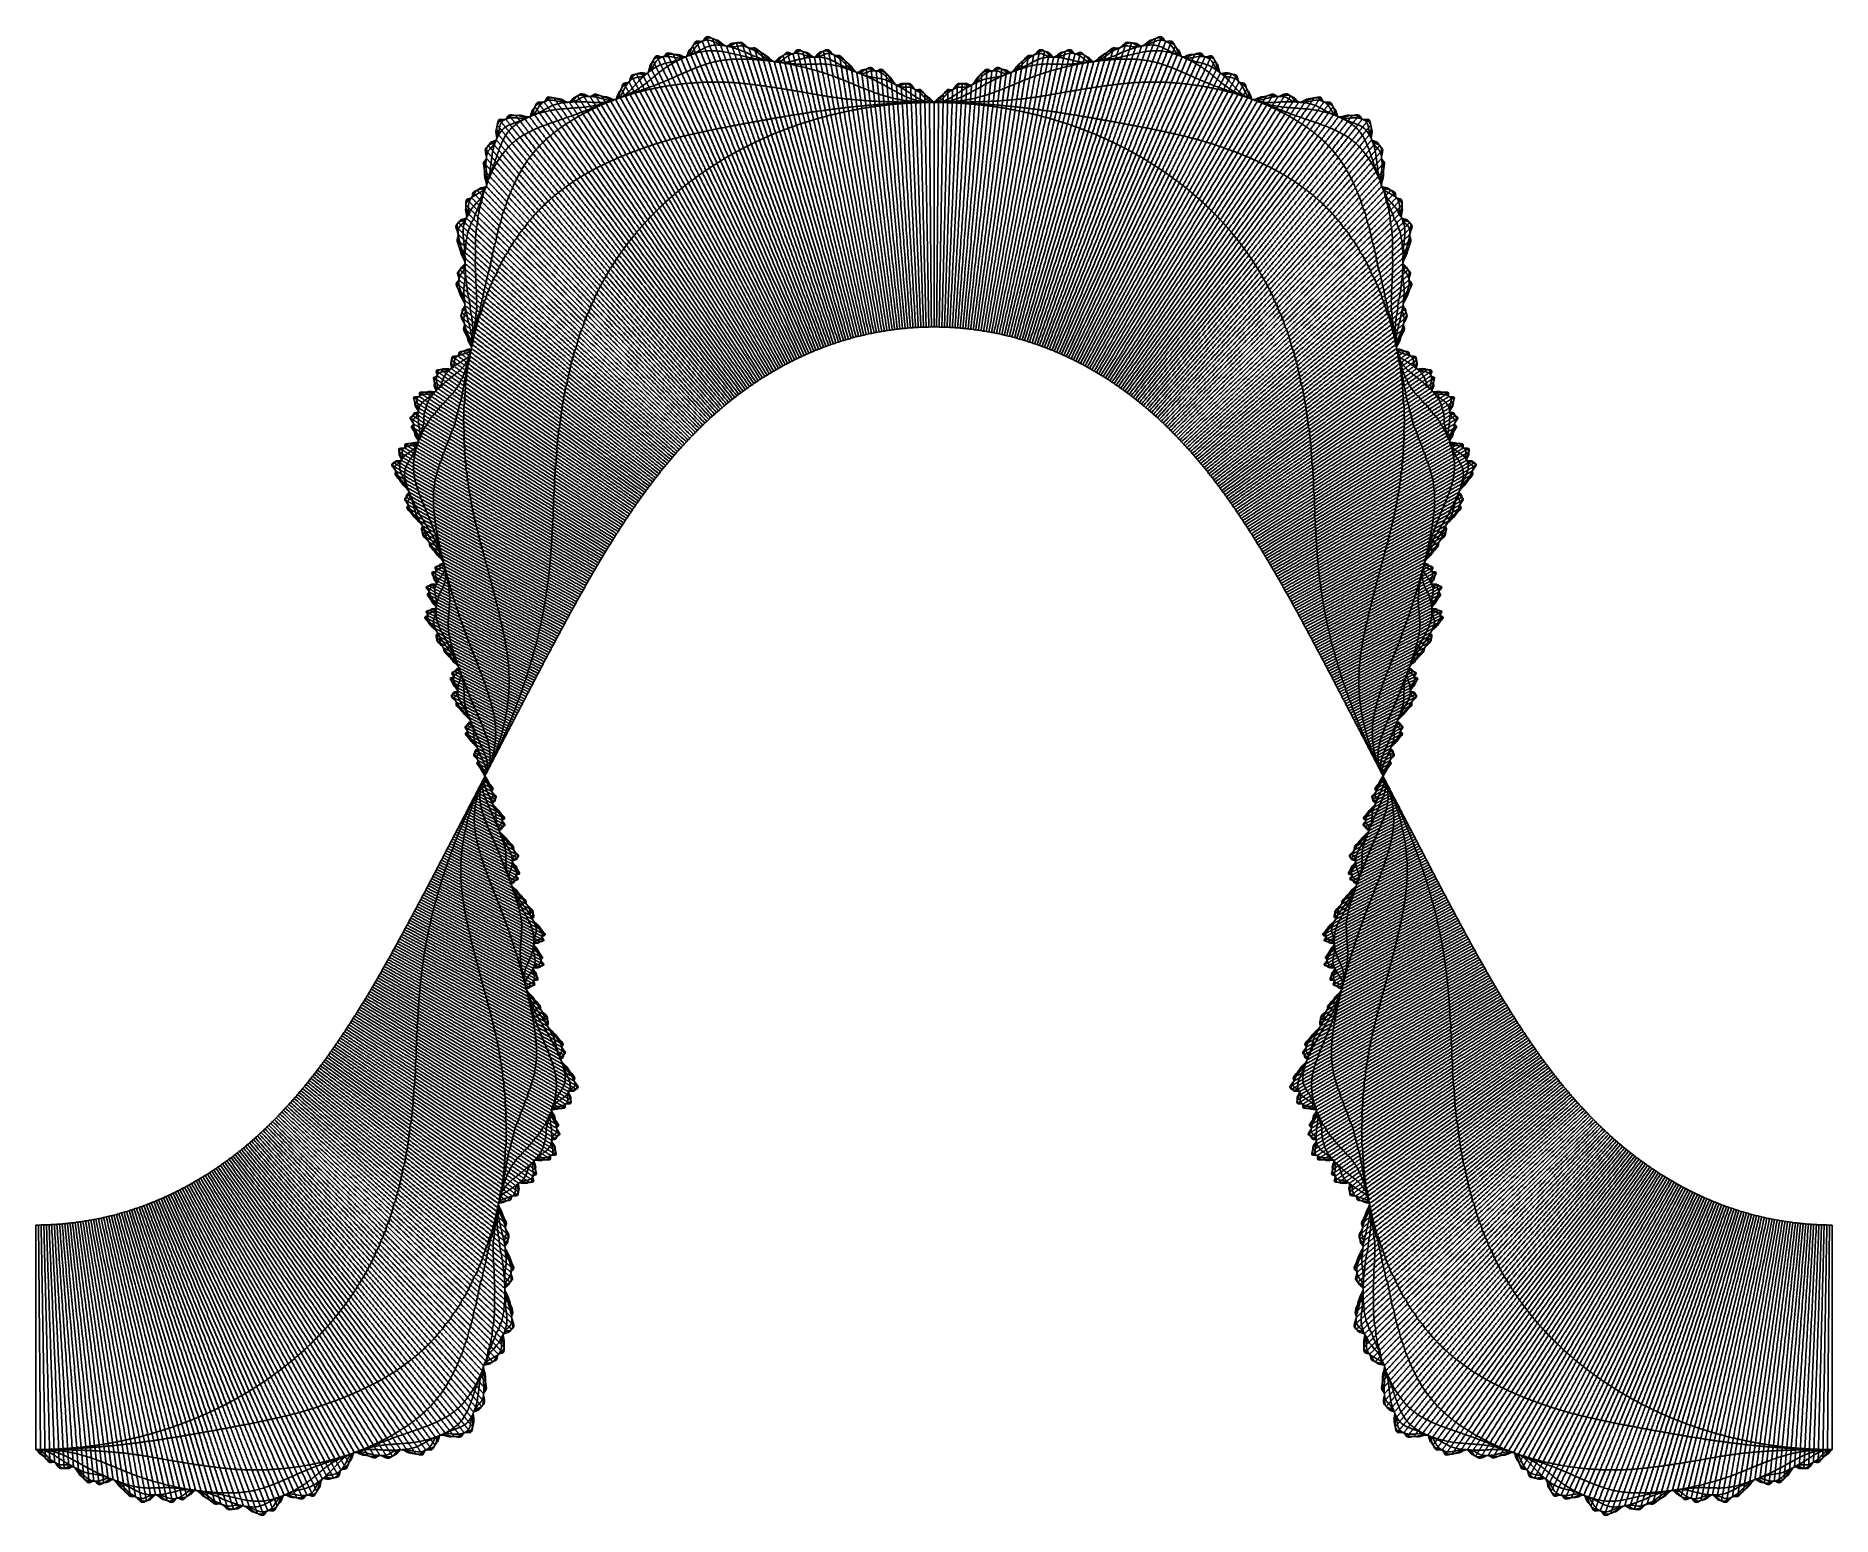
# Model space of a CAD drawing. Extents: x 0 to 2, y -0.32 to 1.32.
import ezdxf

# ---------------------------------------------------------------- set-up
doc = ezdxf.new("R2010")
doc.units = 0
doc.layers.add('DEFAULT', color=18, linetype='CONTINUOUS')

msp = doc.modelspace()

# ---------------------------------------------------------------- linework, layer by layer
at = {"layer": 'DEFAULT'}
for points, knots in [([(0, -0.25), (0.0016, -0.2518), (0.0049, -0.2554), (0.0105, -0.2584), (0.0149, -0.2662), (0.0216, -0.2618), (0.0253, -0.2727), (0.0315, -0.2703), (0.0367, -0.2721), (0.0426, -0.2667), (0.0473, -0.2781), (0.0534, -0.2814), (0.0589, -0.2897), (0.0646, -0.2824), (0.07, -0.2914), (0.0754, -0.2863), (0.0809, -0.2871), (0.0864, -0.2806), (0.0921, -0.2917), (0.0988, -0.2952), (0.1046, -0.3042), (0.1116, -0.3004), (0.1171, -0.3108), (0.1232, -0.3068), (0.1288, -0.3062), (0.1329, -0.2976), (0.1397, -0.306), (0.1458, -0.3061), (0.1529, -0.3112), (0.1563, -0.3014), (0.1637, -0.3082), (0.1678, -0.3013), (0.1735, -0.3005), (0.1778, -0.2925), (0.1853, -0.3024), (0.1925, -0.3046), (0.1996, -0.3126), (0.2065, -0.3084), (0.2135, -0.3186), (0.2199, -0.3158), (0.2262, -0.3167), (0.2312, -0.3101), (0.2392, -0.3195), (0.2462, -0.3205), (0.2545, -0.3258), (0.257, -0.3157), (0.2655, -0.3205), (0.2682, -0.3118), (0.2735, -0.3085), (0.2752, -0.2981), (0.2839, -0.3042), (0.2901, -0.3029), (0.298, -0.3073), (0.301, -0.2982), (0.3098, -0.3043), (0.3125, -0.2958), (0.3172, -0.2915), (0.3173, -0.2803), (0.326, -0.2842), (0.3309, -0.2811), (0.3386, -0.2819), (0.3378, -0.2707), (0.3467, -0.2731), (0.3477, -0.2643), (0.3525, -0.2606), (0.3534, -0.2506), (0.363, -0.2568), (0.3698, -0.2561), (0.3783, -0.2612), (0.3828, -0.2542), (0.392, -0.2618), (0.3968, -0.2567), (0.4027, -0.2556), (0.4054, -0.2476), (0.4155, -0.2548), (0.4226, -0.2543), (0.4319, -0.2581), (0.4328, -0.2483), (0.4422, -0.2523), (0.4438, -0.2443), (0.4486, -0.2411), (0.4489, -0.2315), (0.4591, -0.2367), (0.4654, -0.2348), (0.4745, -0.2381), (0.4757, -0.2291), (0.4856, -0.2333), (0.486, -0.2241), (0.4889, -0.2183), (0.4851, -0.2071), (0.4934, -0.207), (0.4959, -0.2016), (0.5016, -0.198), (0.4963, -0.1872), (0.5033, -0.1838), (0.4996, -0.1738), (0.5015, -0.1668), (0.4957, -0.1548), (0.505, -0.156), (0.5082, -0.1518), (0.5147, -0.1508), (0.5131, -0.1423), (0.5219, -0.1436), (0.521, -0.1354), (0.5221, -0.1294), (0.5187, -0.1201), (0.5266, -0.1203), (0.5295, -0.1162), (0.5341, -0.1121), (0.5279, -0.1026), (0.5324, -0.0977), (0.5279, -0.0886), (0.5269, -0.0805), (0.5197, -0.0701), (0.5263, -0.068), (0.5275, -0.0633), (0.5324, -0.0603), (0.5268, -0.0518), (0.534, -0.0496), (0.5287, -0.0408), (0.5272, -0.0333), (0.5203, -0.0239), (0.5254, -0.0208), (0.5253, -0.0157), (0.5283, -0.0112), (0.5206, -0.0026), (0.5256, 0.0016), (0.5195, 0.0097), (0.5193, 0.0158), (0.5124, 0.025), (0.5206, 0.0245), (0.5236, 0.0275), (0.5301, 0.0271), (0.5287, 0.0341), (0.5376, 0.0312), (0.5367, 0.0374), (0.5391, 0.0407), (0.5352, 0.0485), (0.5452, 0.0453), (0.5487, 0.048), (0.5566, 0.0475), (0.5507, 0.0556), (0.5594, 0.0551), (0.555, 0.062), (0.5577, 0.0656), (0.5521, 0.0735), (0.5622, 0.0709), (0.566, 0.0734), (0.5746, 0.0715), (0.5713, 0.0792), (0.5814, 0.0763), (0.5775, 0.0835), (0.5792, 0.0874), (0.5712, 0.0955), (0.5798, 0.0948), (0.5797, 0.0993), (0.5859, 0.1008), (0.5771, 0.1083), (0.5843, 0.1103), (0.5774, 0.117), (0.5785, 0.1215), (0.5717, 0.1288), (0.5798, 0.1285), (0.5836, 0.1302), (0.5907, 0.1295), (0.5876, 0.1364), (0.5972, 0.1336), (0.595, 0.1395), (0.5964, 0.1429), (0.5905, 0.1498), (0.5992, 0.1484), (0.6013, 0.1512), (0.606, 0.1538), (0.5976, 0.1601), (0.6016, 0.164), (0.5941, 0.1706), (0.5917, 0.1765), (0.582, 0.184), (0.5876, 0.1859), (0.5872, 0.1896), (0.5911, 0.1923), (0.5834, 0.1982), (0.589, 0.201), (0.5812, 0.2076), (0.578, 0.2137), (0.5678, 0.2209), (0.5713, 0.2244), (0.5693, 0.2286), (0.57, 0.233), (0.5607, 0.2393), (0.5627, 0.244), (0.5552, 0.2502), (0.5527, 0.2557), (0.5433, 0.2631), (0.5501, 0.2637), (0.5513, 0.2667), (0.5575, 0.2668), (0.5516, 0.2734), (0.5609, 0.2717), (0.557, 0.2774), (0.5576, 0.2808), (0.551, 0.2873), (0.5597, 0.2859), (0.562, 0.2882), (0.5678, 0.2895), (0.5598, 0.2955), (0.5662, 0.2972), (0.5599, 0.3028), (0.5593, 0.3071), (0.5514, 0.3139), (0.5594, 0.3133), (0.5612, 0.316), (0.5677, 0.3161), (0.5613, 0.3222), (0.5695, 0.3222), (0.5626, 0.3286), (0.5605, 0.3336), (0.5507, 0.3402), (0.5552, 0.3429), (0.5534, 0.3468), (0.5542, 0.3508), (0.5449, 0.3567), (0.5467, 0.3613), (0.5389, 0.3673), (0.5361, 0.3728), (0.5264, 0.3799), (0.5327, 0.3808), (0.5333, 0.3839), (0.5389, 0.3847), (0.5321, 0.3908), (0.5408, 0.3901), (0.5357, 0.3958), (0.5354, 0.3997), (0.5275, 0.4062), (0.5349, 0.4059), (0.5359, 0.4088), (0.5391, 0.4118), (0.5303, 0.4173), (0.5334, 0.4213), (0.5256, 0.4271), (0.523, 0.4325), (0.5132, 0.4394), (0.5193, 0.4406), (0.5194, 0.4438), (0.5243, 0.4453), (0.5168, 0.451), (0.5242, 0.4521), (0.5172, 0.4581), (0.5153, 0.4629), (0.5057, 0.4696), (0.5115, 0.4711), (0.5111, 0.4744), (0.5141, 0.4773), (0.5055, 0.4828), (0.5107, 0.4855), (0.5049, 0.4906), (0.5034, 0.4951), (0.5, 0.5), (0.4966, 0.5049), (0.4951, 0.5094), (0.4893, 0.5145), (0.4945, 0.5172), (0.4859, 0.5227), (0.4889, 0.5256), (0.4885, 0.5289), (0.4943, 0.5304), (0.4847, 0.5371), (0.4828, 0.5419), (0.4758, 0.5479), (0.4832, 0.549), (0.4757, 0.5547), (0.4806, 0.5562), (0.4807, 0.5594), (0.4868, 0.5606), (0.477, 0.5675), (0.4744, 0.5729), (0.4666, 0.5787), (0.4697, 0.5827), (0.4609, 0.5882), (0.4641, 0.5912), (0.4651, 0.5941), (0.4725, 0.5938), (0.4646, 0.6003), (0.4643, 0.6042), (0.4592, 0.6099), (0.4679, 0.6092), (0.4611, 0.6153), (0.4667, 0.6161), (0.4673, 0.6192), (0.4736, 0.6201), (0.4639, 0.6272), (0.4611, 0.6327), (0.4533, 0.6387), (0.4551, 0.6433), (0.4458, 0.6492), (0.4466, 0.6532), (0.4448, 0.6571), (0.4493, 0.6598), (0.4395, 0.6664), (0.4374, 0.6714), (0.4305, 0.6778), (0.4387, 0.6778), (0.4323, 0.6839), (0.4388, 0.684), (0.4406, 0.6867), (0.4486, 0.6861), (0.4407, 0.6929), (0.4401, 0.6972), (0.4338, 0.7028), (0.4402, 0.7045), (0.4322, 0.7105), (0.438, 0.7118), (0.4403, 0.7141), (0.449, 0.7127), (0.4424, 0.7192), (0.443, 0.7226), (0.4391, 0.7283), (0.4484, 0.7266), (0.4425, 0.7332), (0.4487, 0.7333), (0.4499, 0.7363), (0.4567, 0.7369), (0.4473, 0.7443), (0.4448, 0.7498), (0.4373, 0.756), (0.4393, 0.7607), (0.43, 0.767), (0.4307, 0.7714), (0.4287, 0.7756), (0.4322, 0.7791), (0.422, 0.7863), (0.4188, 0.7924), (0.411, 0.799), (0.4166, 0.8018), (0.4089, 0.8077), (0.4128, 0.8104), (0.4124, 0.8141), (0.418, 0.816), (0.4083, 0.8235), (0.4059, 0.8294), (0.3984, 0.836), (0.4024, 0.8399), (0.394, 0.8462), (0.3987, 0.8488), (0.4008, 0.8516), (0.4095, 0.8502), (0.4036, 0.8571), (0.405, 0.8605), (0.4028, 0.8664), (0.4124, 0.8636), (0.4093, 0.8705), (0.4164, 0.8698), (0.4202, 0.8715), (0.4283, 0.8712), (0.4215, 0.8785), (0.4226, 0.883), (0.4157, 0.8897), (0.4229, 0.8917), (0.4141, 0.8992), (0.4203, 0.9007), (0.4202, 0.9052), (0.4288, 0.9045), (0.4208, 0.9126), (0.4225, 0.9165), (0.4186, 0.9237), (0.4287, 0.9208), (0.4254, 0.9285), (0.434, 0.9266), (0.4378, 0.9291), (0.4479, 0.9265), (0.4423, 0.9344), (0.445, 0.938), (0.4406, 0.9449), (0.4493, 0.9444), (0.4434, 0.9525), (0.4513, 0.952), (0.4548, 0.9547), (0.4648, 0.9515), (0.4609, 0.9593), (0.4633, 0.9626), (0.4624, 0.9688), (0.4713, 0.9659), (0.4699, 0.9729), (0.4764, 0.9725), (0.4794, 0.9755), (0.4876, 0.975), (0.4807, 0.9842), (0.4805, 0.9903), (0.4744, 0.9984), (0.4794, 1.0026), (0.4717, 1.0112), (0.4747, 1.0157), (0.4746, 1.0208), (0.4797, 1.0239), (0.4728, 1.0333), (0.4713, 1.0408), (0.466, 1.0496), (0.4732, 1.0518), (0.4676, 1.0603), (0.4725, 1.0633), (0.4737, 1.068), (0.4803, 1.0701), (0.4731, 1.0805), (0.4721, 1.0886), (0.4676, 1.0977), (0.4721, 1.1026), (0.4659, 1.1121), (0.4705, 1.1162), (0.4734, 1.1203), (0.4813, 1.1201), (0.4779, 1.1294), (0.479, 1.1354), (0.4781, 1.1436), (0.4869, 1.1423), (0.4853, 1.1508), (0.4918, 1.1518), (0.495, 1.156), (0.5043, 1.1548), (0.4985, 1.1668), (0.5004, 1.1738), (0.4967, 1.1838), (0.5037, 1.1872), (0.4984, 1.198), (0.5041, 1.2016), (0.5066, 1.207), (0.5149, 1.2071), (0.5111, 1.2183), (0.514, 1.2241), (0.5144, 1.2333), (0.5243, 1.2291), (0.5255, 1.2381), (0.5346, 1.2348), (0.5409, 1.2367), (0.5511, 1.2315), (0.5514, 1.2411), (0.5562, 1.2443), (0.5578, 1.2523), (0.5672, 1.2483), (0.5681, 1.2581), (0.5774, 1.2543), (0.5845, 1.2548), (0.5946, 1.2476), (0.5973, 1.2556), (0.6032, 1.2567), (0.608, 1.2618), (0.6172, 1.2542), (0.6217, 1.2612), (0.6302, 1.2561), (0.637, 1.2568), (0.6466, 1.2506), (0.6475, 1.2606), (0.6523, 1.2643), (0.6533, 1.2731), (0.6622, 1.2707), (0.6614, 1.2819), (0.6691, 1.2811), (0.674, 1.2842), (0.6827, 1.2803), (0.6828, 1.2915), (0.6875, 1.2958), (0.6902, 1.3043), (0.699, 1.2982), (0.702, 1.3073), (0.7099, 1.3029), (0.7161, 1.3042), (0.7248, 1.2981), (0.7265, 1.3085), (0.7318, 1.3118), (0.7345, 1.3205), (0.743, 1.3157), (0.7455, 1.3258), (0.7538, 1.3205), (0.7608, 1.3195), (0.7688, 1.3101), (0.7738, 1.3167), (0.7801, 1.3158), (0.7865, 1.3186), (0.7935, 1.3084), (0.8004, 1.3126), (0.8075, 1.3046), (0.8147, 1.3024), (0.8222, 1.2925), (0.8265, 1.3005), (0.8322, 1.3013), (0.8363, 1.3082), (0.8437, 1.3014), (0.8471, 1.3112), (0.8542, 1.3061), (0.8603, 1.306), (0.8671, 1.2976), (0.8712, 1.3062), (0.8768, 1.3068), (0.8829, 1.3108), (0.8884, 1.3004), (0.8954, 1.3042), (0.9012, 1.2952), (0.9079, 1.2917), (0.9136, 1.2806), (0.9191, 1.2871), (0.9246, 1.2863), (0.93, 1.2914), (0.9354, 1.2824), (0.9411, 1.2897), (0.9466, 1.2814), (0.9527, 1.2781), (0.9574, 1.2667), (0.9633, 1.2721), (0.9685, 1.2703), (0.9747, 1.2727), (0.9784, 1.2618), (0.9851, 1.2662), (0.9895, 1.2584), (0.9951, 1.2554), (0.9984, 1.2518), (1, 1.25)], [0, 0, 0, 0, 0.084718, 0.166159, 0.251931, 0.323878, 0.416035, 0.488559, 0.561011, 0.63457, 0.731996, 0.821617, 0.90856, 0.983418, 1.067406, 1.141799, 1.215485, 1.290942, 1.388543, 1.481042, 1.575855, 1.651227, 1.745983, 1.820935, 1.896726, 1.9778, 2.066382, 2.147826, 2.22811, 2.309043, 2.389458, 2.467488, 2.543729, 2.6221, 2.718361, 2.810543, 2.906168, 2.98353, 3.083338, 3.161072, 3.238108, 3.314954, 3.41389, 3.503573, 3.588954, 3.67095, 3.751035, 3.834215, 3.916179, 4.002695, 4.089726, 4.172123, 4.25603, 4.33476, 4.419007, 4.500259, 4.583847, 4.674575, 4.756048, 4.833195, 4.909935, 4.997809, 5.074618, 5.157856, 5.238029, 5.321084, 5.411739, 5.498769, 5.589427, 5.665105, 5.760754, 5.836849, 5.912663, 5.98927, 6.087478, 6.177573, 6.264474, 6.343094, 6.425901, 6.504441, 6.58201, 6.663218, 6.754554, 6.840096, 6.92658, 7.003201, 7.087271, 7.168513, 7.254172, 7.349558, 7.425374, 7.499966, 7.575093, 7.672992, 7.747859, 7.842381, 7.93282, 8.031214, 8.108056, 8.180832, 8.253669, 8.330855, 8.406292, 8.484974, 8.569215, 8.655686, 8.729814, 8.80025, 8.87125, 8.968333, 9.042382, 9.136734, 9.233029, 9.333833, 9.40183, 9.469801, 9.537528, 9.624004, 9.690912, 9.781169, 9.876086, 9.974462, 10.040149, 10.108624, 10.17778, 10.274969, 10.341913, 10.433778, 10.519133, 10.608963, 10.679961, 10.747746, 10.818258, 10.882715, 10.959858, 11.024946, 11.090658, 11.163297, 11.246795, 11.31915, 11.389526, 11.463874, 11.530508, 11.604113, 11.670559, 11.747141, 11.828433, 11.902678, 11.980064, 12.044472, 12.120726, 12.190878, 12.260338, 12.34653, 12.4151, 12.475286, 12.536362, 12.622291, 12.68225, 12.765844, 12.837902, 12.91916, 12.989569, 13.061734, 13.132915, 13.194541, 13.271091, 13.333286, 13.39766, 13.472819, 13.54655, 13.60845, 13.666793, 13.754649, 13.814597, 13.905131, 13.99415, 14.090455, 14.14833, 14.205734, 14.262606, 14.345567, 14.402175, 14.490571, 14.583079, 14.685207, 14.742069, 14.805808, 14.870803, 14.969031, 15.032164, 15.123939, 15.210835, 15.302419, 15.363842, 15.421446, 15.482963, 15.548805, 15.61713, 15.681084, 15.746326, 15.82162, 15.894644, 15.956862, 16.015443, 16.093785, 16.149276, 16.226628, 16.301307, 16.383552, 16.451401, 16.511858, 16.574138, 16.642366, 16.702777, 16.780631, 16.865064, 16.961576, 17.016001, 17.075965, 17.138254, 17.235454, 17.297609, 17.389668, 17.47742, 17.570397, 17.629083, 17.684231, 17.742143, 17.811555, 17.874694, 17.943477, 18.014468, 18.096535, 18.160974, 18.215986, 18.270244, 18.359904, 18.417769, 18.507517, 18.594458, 18.687796, 18.745195, 18.799423, 18.854742, 18.929827, 18.986474, 19.065679, 19.148593, 19.241296, 19.297586, 19.352026, 19.406709, 19.492751, 19.546837, 19.624595, 19.696445, 19.772906, 19.849292, 19.921142, 19.9989, 20.052987, 20.139028, 20.193711, 20.248151, 20.304441, 20.397144, 20.480058, 20.559264, 20.61591, 20.690995, 20.746314, 20.800542, 20.857941, 20.95128, 21.03822, 21.127968, 21.185833, 21.275494, 21.329751, 21.384764, 21.449202, 21.53127, 21.602261, 21.671043, 21.734182, 21.803594, 21.861506, 21.916655, 21.97534, 22.068317, 22.156069, 22.248128, 22.310283, 22.407483, 22.469772, 22.529736, 22.584161, 22.680673, 22.765106, 22.84296, 22.903371, 22.971599, 23.033879, 23.094336, 23.162185, 23.24443, 23.319109, 23.396461, 23.451952, 23.530294, 23.588876, 23.651093, 23.724117, 23.799411, 23.864653, 23.928607, 23.996932, 24.062775, 24.124291, 24.181895, 24.243319, 24.334903, 24.421798, 24.513573, 24.576706, 24.674934, 24.73993, 24.803668, 24.86053, 24.962658, 25.055166, 25.143563, 25.20017, 25.283131, 25.340003, 25.397407, 25.455282, 25.551587, 25.640607, 25.73114, 25.791088, 25.878944, 25.937287, 25.999187, 26.072918, 26.148077, 26.212452, 26.274646, 26.351196, 26.412822, 26.484003, 26.556168, 26.626578, 26.707835, 26.779893, 26.863487, 26.923446, 27.009375, 27.070451, 27.130637, 27.199207, 27.285399, 27.354859, 27.425011, 27.501265, 27.565673, 27.643059, 27.717304, 27.798597, 27.875178, 27.941624, 28.015229, 28.081863, 28.156211, 28.226587, 28.298942, 28.38244, 28.455079, 28.520791, 28.585879, 28.663022, 28.727479, 28.797991, 28.865776, 28.936774, 29.026605, 29.111959, 29.203825, 29.270768, 29.367957, 29.437113, 29.505588, 29.571275, 29.669651, 29.764568, 29.854826, 29.921734, 30.008209, 30.075936, 30.143907, 30.211904, 30.312709, 30.409003, 30.503355, 30.577404, 30.674487, 30.745487, 30.815923, 30.890051, 30.976523, 31.060763, 31.139445, 31.214882, 31.292068, 31.364905, 31.437681, 31.514523, 31.612917, 31.703356, 31.797878, 31.872745, 31.970644, 32.045772, 32.120364, 32.196179, 32.291565, 32.377224, 32.458466, 32.542536, 32.619157, 32.705642, 32.791184, 32.882519, 32.963727, 33.041296, 33.119836, 33.202643, 33.281263, 33.368164, 33.458259, 33.556467, 33.633074, 33.708889, 33.784984, 33.880632, 33.95631, 34.046968, 34.133998, 34.224653, 34.307709, 34.387881, 34.471119, 34.547928, 34.635802, 34.712542, 34.789689, 34.871162, 34.96189, 35.045478, 35.12673, 35.210977, 35.289707, 35.373614, 35.456011, 35.543042, 35.629558, 35.711522, 35.794702, 35.874787, 35.956783, 36.042164, 36.131847, 36.230783, 36.307629, 36.384665, 36.462399, 36.562208, 36.639569, 36.735194, 36.827376, 36.923637, 37.002008, 37.078249, 37.156279, 37.236694, 37.317627, 37.397911, 37.479355, 37.567937, 37.649011, 37.724802, 37.799754, 37.89451, 37.969882, 38.064695, 38.157194, 38.254795, 38.330252, 38.403938, 38.478331, 38.562319, 38.637177, 38.72412, 38.813741, 38.911167, 38.984726, 39.057178, 39.129702, 39.22186, 39.293806, 39.379578, 39.461019, 39.545737, 39.545737, 39.545737, 39.545737]), ([(0, -0.25), (0.0018, -0.2508), (0.0055, -0.2526), (0.0098, -0.2596), (0.0153, -0.2627), (0.0211, -0.2635), (0.0257, -0.269), (0.0315, -0.272), (0.0364, -0.2685), (0.0424, -0.2685), (0.0477, -0.2749), (0.0528, -0.2827), (0.0589, -0.286), (0.0646, -0.2843), (0.0699, -0.2875), (0.0758, -0.2881), (0.0802, -0.2835), (0.0864, -0.2825), (0.0924, -0.2886), (0.0983, -0.2964), (0.1047, -0.3008), (0.1112, -0.302), (0.1169, -0.3071), (0.1236, -0.3084), (0.1277, -0.3028), (0.1332, -0.2994), (0.1397, -0.3026), (0.1456, -0.3077), (0.152, -0.3075), (0.1567, -0.3033), (0.1628, -0.3045), (0.1686, -0.3029), (0.1722, -0.2971), (0.1781, -0.2943), (0.1851, -0.2992), (0.1921, -0.3059), (0.1993, -0.3093), (0.2063, -0.31), (0.213, -0.3151), (0.2202, -0.3175), (0.2251, -0.3132), (0.2314, -0.3119), (0.2387, -0.3162), (0.2461, -0.322), (0.2533, -0.3222), (0.2578, -0.3174), (0.264, -0.317), (0.2693, -0.3131), (0.2716, -0.3056), (0.2759, -0.2998), (0.2831, -0.3009), (0.2901, -0.3045), (0.2967, -0.3037), (0.3016, -0.2999), (0.3082, -0.3009), (0.3137, -0.297), (0.3152, -0.2888), (0.3182, -0.2819), (0.3247, -0.2809), (0.3315, -0.2827), (0.3366, -0.2786), (0.339, -0.2722), (0.3446, -0.2699), (0.349, -0.2653), (0.3503, -0.2579), (0.3543, -0.2521), (0.3619, -0.2538), (0.3698, -0.2576), (0.377, -0.2579), (0.3831, -0.2559), (0.3905, -0.2585), (0.3976, -0.2582), (0.4006, -0.2525), (0.4062, -0.2493), (0.4143, -0.2518), (0.4228, -0.2558), (0.4299, -0.2549), (0.4337, -0.2499), (0.44, -0.2492), (0.4451, -0.2455), (0.4462, -0.2385), (0.45, -0.233), (0.4576, -0.2337), (0.4657, -0.2363), (0.4724, -0.235), (0.4767, -0.2307), (0.4833, -0.2303), (0.4873, -0.2249), (0.4862, -0.2162), (0.4865, -0.2083), (0.491, -0.2042), (0.4972, -0.2028), (0.4988, -0.1958), (0.4978, -0.1878), (0.5006, -0.1818), (0.501, -0.1741), (0.499, -0.165), (0.4971, -0.1561), (0.5028, -0.1532), (0.5093, -0.1533), (0.512, -0.1482), (0.5145, -0.1436), (0.5192, -0.141), (0.5225, -0.136), (0.5192, -0.1276), (0.5202, -0.1212), (0.5242, -0.1176), (0.5308, -0.1173), (0.5311, -0.1102), (0.5293, -0.1029), (0.5296, -0.0961), (0.5292, -0.0887), (0.5242, -0.079), (0.5213, -0.0709), (0.5235, -0.0657), (0.529, -0.0643), (0.5293, -0.0584), (0.5284, -0.0524), (0.531, -0.0478), (0.53, -0.0409), (0.5244, -0.0319), (0.5218, -0.0244), (0.5224, -0.0189), (0.5268, -0.0162), (0.5253, -0.0097), (0.522, -0.0028), (0.5227, 0.0029), (0.5207, 0.0097), (0.5167, 0.0171), (0.5138, 0.024), (0.5183, 0.0269), (0.5244, 0.0261), (0.5273, 0.0295), (0.53, 0.0327), (0.5347, 0.0336), (0.5383, 0.0368), (0.536, 0.0422), (0.5367, 0.0474), (0.543, 0.0476), (0.5495, 0.0467), (0.5535, 0.0497), (0.5523, 0.0547), (0.5562, 0.0571), (0.5565, 0.0618), (0.5547, 0.0668), (0.5536, 0.0725), (0.5601, 0.073), (0.5666, 0.0722), (0.5716, 0.0737), (0.5726, 0.0781), (0.5782, 0.0783), (0.5788, 0.0833), (0.5762, 0.0886), (0.5729, 0.0945), (0.5771, 0.097), (0.581, 0.0983), (0.5825, 0.1026), (0.5787, 0.1078), (0.5811, 0.1117), (0.5787, 0.117), (0.5757, 0.1225), (0.5732, 0.1279), (0.5775, 0.1306), (0.5843, 0.129), (0.5877, 0.1316), (0.5891, 0.1353), (0.594, 0.1356), (0.5965, 0.1392), (0.5933, 0.1439), (0.5922, 0.1489), (0.5967, 0.1505), (0.6025, 0.1502), (0.6027, 0.1552), (0.599, 0.1601), (0.5986, 0.1649), (0.5952, 0.1707), (0.5889, 0.1775), (0.5838, 0.1834), (0.5845, 0.1877), (0.5887, 0.189), (0.5878, 0.1936), (0.5849, 0.198), (0.5858, 0.2021), (0.5823, 0.2077), (0.5752, 0.2146), (0.5693, 0.2208), (0.5682, 0.2255), (0.5707, 0.2286), (0.567, 0.2339), (0.5619, 0.2395), (0.5599, 0.2447), (0.5561, 0.2504), (0.55, 0.2567), (0.545, 0.2622), (0.5475, 0.2657), (0.5524, 0.2655), (0.5541, 0.2686), (0.5533, 0.2725), (0.5575, 0.2734), (0.5584, 0.2773), (0.5547, 0.2816), (0.5526, 0.2864), (0.5574, 0.2878), (0.563, 0.2872), (0.5644, 0.2911), (0.5614, 0.2951), (0.5629, 0.2985), (0.5611, 0.3029), (0.5566, 0.3079), (0.553, 0.313), (0.557, 0.3153), (0.5621, 0.3148), (0.5644, 0.3178), (0.563, 0.3215), (0.5662, 0.3238), (0.5637, 0.3287), (0.5576, 0.3345), (0.5525, 0.3399), (0.552, 0.344), (0.5549, 0.3467), (0.5511, 0.3516), (0.5461, 0.3569), (0.544, 0.362), (0.5399, 0.3675), (0.5334, 0.3737), (0.5281, 0.379), (0.5299, 0.3828), (0.5345, 0.3828), (0.5355, 0.3863), (0.5339, 0.39), (0.5375, 0.3917), (0.5369, 0.3959), (0.5326, 0.4005), (0.5292, 0.4053), (0.5323, 0.4079), (0.5373, 0.4081), (0.5358, 0.4129), (0.5316, 0.4174), (0.5305, 0.422), (0.5267, 0.4273), (0.5202, 0.4334), (0.515, 0.4386), (0.5163, 0.4425), (0.5208, 0.4429), (0.5209, 0.4468), (0.5186, 0.4505), (0.5208, 0.4535), (0.5183, 0.4581), (0.5125, 0.4638), (0.5075, 0.4689), (0.5084, 0.4728), (0.5126, 0.4738), (0.5108, 0.4784), (0.5071, 0.4826), (0.5075, 0.4865), (0.5059, 0.4908), (0.501, 0.4957), (0.5, 0.5), (0.499, 0.5043), (0.4941, 0.5092), (0.4925, 0.5135), (0.4929, 0.5174), (0.4892, 0.5216), (0.4874, 0.5262), (0.4916, 0.5272), (0.4925, 0.5311), (0.4875, 0.5362), (0.4817, 0.5419), (0.4792, 0.5465), (0.4814, 0.5495), (0.4791, 0.5532), (0.4792, 0.5571), (0.4837, 0.5575), (0.485, 0.5614), (0.4798, 0.5666), (0.4733, 0.5727), (0.4695, 0.578), (0.4684, 0.5826), (0.4642, 0.5871), (0.4627, 0.5919), (0.4677, 0.5921), (0.4708, 0.5947), (0.4674, 0.5995), (0.4631, 0.6041), (0.4625, 0.6083), (0.4661, 0.61), (0.4645, 0.6137), (0.4655, 0.6172), (0.4701, 0.6172), (0.4719, 0.621), (0.4666, 0.6263), (0.4601, 0.6325), (0.456, 0.638), (0.4539, 0.6431), (0.4489, 0.6484), (0.4451, 0.6533), (0.448, 0.656), (0.4475, 0.6601), (0.4424, 0.6655), (0.4363, 0.6713), (0.4338, 0.6762), (0.437, 0.6785), (0.4356, 0.6822), (0.4379, 0.6852), (0.443, 0.6847), (0.447, 0.687), (0.4434, 0.6921), (0.4389, 0.6971), (0.4371, 0.7015), (0.4386, 0.7049), (0.4356, 0.7089), (0.437, 0.7128), (0.4426, 0.7122), (0.4474, 0.7136), (0.4453, 0.7184), (0.4416, 0.7227), (0.4425, 0.7266), (0.4467, 0.7275), (0.4459, 0.7314), (0.4476, 0.7345), (0.4525, 0.7343), (0.455, 0.7378), (0.45, 0.7433), (0.4439, 0.7496), (0.4401, 0.7553), (0.4381, 0.7605), (0.433, 0.7661), (0.4293, 0.7714), (0.4318, 0.7745), (0.4307, 0.7792), (0.4248, 0.7854), (0.4177, 0.7923), (0.4142, 0.7979), (0.4151, 0.802), (0.4122, 0.8064), (0.4113, 0.811), (0.4155, 0.8123), (0.4162, 0.8166), (0.4111, 0.8225), (0.4048, 0.8293), (0.4014, 0.8351), (0.401, 0.8399), (0.3973, 0.8448), (0.3975, 0.8498), (0.4033, 0.8495), (0.4078, 0.8511), (0.4067, 0.8561), (0.4035, 0.8608), (0.406, 0.8644), (0.4109, 0.8647), (0.4123, 0.8684), (0.4157, 0.871), (0.4225, 0.8694), (0.4268, 0.8721), (0.4243, 0.8775), (0.4213, 0.883), (0.4189, 0.8883), (0.4213, 0.8922), (0.4175, 0.8974), (0.419, 0.9017), (0.4229, 0.903), (0.4271, 0.9055), (0.4238, 0.9114), (0.4212, 0.9167), (0.4218, 0.9217), (0.4274, 0.9219), (0.4284, 0.9263), (0.4334, 0.9278), (0.4399, 0.927), (0.4464, 0.9275), (0.4453, 0.9332), (0.4435, 0.9382), (0.4438, 0.9429), (0.4477, 0.9453), (0.4465, 0.9503), (0.4505, 0.9533), (0.457, 0.9524), (0.4633, 0.9526), (0.464, 0.9578), (0.4617, 0.9632), (0.4653, 0.9664), (0.47, 0.9673), (0.4727, 0.9705), (0.4756, 0.9739), (0.4817, 0.9731), (0.4862, 0.976), (0.4833, 0.9829), (0.4793, 0.9903), (0.4773, 0.9971), (0.478, 1.0028), (0.4747, 1.0097), (0.4732, 1.0162), (0.4776, 1.0189), (0.4782, 1.0244), (0.4756, 1.0319), (0.47, 1.0409), (0.469, 1.0478), (0.4716, 1.0524), (0.4707, 1.0584), (0.471, 1.0643), (0.4765, 1.0657), (0.4787, 1.0709), (0.4758, 1.079), (0.4708, 1.0887), (0.4704, 1.0961), (0.4707, 1.1029), (0.4689, 1.1102), (0.4692, 1.1173), (0.4758, 1.1176), (0.4798, 1.1212), (0.4808, 1.1276), (0.4775, 1.136), (0.4808, 1.141), (0.4855, 1.1436), (0.488, 1.1482), (0.4907, 1.1533), (0.4972, 1.1532), (0.5029, 1.1561), (0.501, 1.165), (0.499, 1.1741), (0.4994, 1.1818), (0.5022, 1.1878), (0.5012, 1.1958), (0.5028, 1.2028), (0.509, 1.2042), (0.5135, 1.2083), (0.5138, 1.2162), (0.5127, 1.2249), (0.5167, 1.2303), (0.5233, 1.2307), (0.5276, 1.235), (0.5343, 1.2363), (0.5424, 1.2337), (0.55, 1.233), (0.5538, 1.2385), (0.5549, 1.2455), (0.56, 1.2492), (0.5663, 1.2499), (0.5701, 1.2549), (0.5772, 1.2558), (0.5857, 1.2518), (0.5938, 1.2493), (0.5994, 1.2525), (0.6024, 1.2582), (0.6095, 1.2585), (0.6169, 1.2559), (0.623, 1.2579), (0.6302, 1.2576), (0.6381, 1.2538), (0.6457, 1.2521), (0.6497, 1.2579), (0.651, 1.2653), (0.6554, 1.2699), (0.661, 1.2722), (0.6634, 1.2786), (0.6685, 1.2827), (0.6753, 1.2809), (0.6818, 1.2819), (0.6848, 1.2888), (0.6863, 1.297), (0.6918, 1.3009), (0.6984, 1.2999), (0.7033, 1.3037), (0.7099, 1.3045), (0.7169, 1.3009), (0.7241, 1.2998), (0.7284, 1.3056), (0.7307, 1.3131), (0.736, 1.317), (0.7422, 1.3174), (0.7467, 1.3222), (0.7539, 1.322), (0.7613, 1.3162), (0.7686, 1.3119), (0.7749, 1.3132), (0.7798, 1.3175), (0.787, 1.3151), (0.7937, 1.31), (0.8007, 1.3093), (0.8079, 1.3059), (0.8149, 1.2992), (0.8219, 1.2943), (0.8278, 1.2971), (0.8314, 1.3029), (0.8372, 1.3045), (0.8433, 1.3033), (0.848, 1.3075), (0.8544, 1.3077), (0.8603, 1.3026), (0.8668, 1.2994), (0.8723, 1.3028), (0.8764, 1.3084), (0.8831, 1.3071), (0.8888, 1.302), (0.8953, 1.3008), (0.9017, 1.2964), (0.9076, 1.2886), (0.9136, 1.2825), (0.9198, 1.2835), (0.9242, 1.2881), (0.9301, 1.2875), (0.9354, 1.2843), (0.9411, 1.286), (0.9472, 1.2827), (0.9523, 1.2749), (0.9576, 1.2685), (0.9636, 1.2685), (0.9685, 1.272), (0.9743, 1.269), (0.9789, 1.2635), (0.9847, 1.2627), (0.9902, 1.2596), (0.9945, 1.2526), (0.9982, 1.2508), (1, 1.25)], [0, 0, 0, 0, 0.077143, 0.166662, 0.244836, 0.319167, 0.403106, 0.479121, 0.553089, 0.625591, 0.714667, 0.812537, 0.892098, 0.965487, 1.042795, 1.11662, 1.193853, 1.267176, 1.356561, 1.457214, 1.544039, 1.62388, 1.710727, 1.787351, 1.867675, 1.943681, 2.025023, 2.113566, 2.189436, 2.265593, 2.341487, 2.416598, 2.497723, 2.572691, 2.660992, 2.761156, 2.848972, 2.93133, 3.023215, 3.105818, 3.182492, 3.25927, 3.350365, 3.447708, 3.527377, 3.605111, 3.682123, 3.760378, 3.848979, 3.929198, 4.009784, 4.098976, 4.177546, 4.254112, 4.33289, 4.410062, 4.500733, 4.584227, 4.661098, 4.742918, 4.8192, 4.900277, 4.976034, 5.05369, 5.140541, 5.217858, 5.301037, 5.39584, 5.479119, 5.558005, 5.645842, 5.725578, 5.80238, 5.878094, 5.96837, 6.066302, 6.146695, 6.222667, 6.300254, 6.376097, 6.458988, 6.535452, 6.619314, 6.712437, 6.792376, 6.868091, 6.946277, 7.022748, 7.116095, 7.20353, 7.278017, 7.353253, 7.433089, 7.522809, 7.602883, 7.689236, 7.787974, 7.877975, 7.950405, 8.028003, 8.100088, 8.172441, 8.244082, 8.317007, 8.409648, 8.488102, 8.558574, 8.632686, 8.70879, 8.797188, 8.878676, 8.964256, 9.069128, 9.16115, 9.230524, 9.299483, 9.371604, 9.449275, 9.519162, 9.600353, 9.704063, 9.793372, 9.863548, 9.928808, 10.0059, 10.093888, 10.16817, 10.250622, 10.345335, 10.425629, 10.490013, 10.56626, 10.630356, 10.693885, 10.762264, 10.825289, 10.898938, 10.963851, 11.037732, 11.119581, 11.183132, 11.249071, 11.311121, 11.376389, 11.451644, 11.519053, 11.590616, 11.674679, 11.742715, 11.803868, 11.870878, 11.933497, 12.012642, 12.088848, 12.150299, 12.214486, 12.275665, 12.351519, 12.413634, 12.487078, 12.569295, 12.640359, 12.702124, 12.784525, 12.846784, 12.90568, 12.972226, 13.030812, 13.104917, 13.170117, 13.234068, 13.305186, 13.365616, 13.443189, 13.511697, 13.592052, 13.690718, 13.777191, 13.835835, 13.89504, 13.957296, 14.029649, 14.091371, 14.169363, 14.271327, 14.364001, 14.428461, 14.48498, 14.56064, 14.649098, 14.722792, 14.8043, 14.90109, 14.982377, 15.037747, 15.104539, 15.159876, 15.216867, 15.275434, 15.331435, 15.407574, 15.47199, 15.534304, 15.607218, 15.662277, 15.729638, 15.786815, 15.853175, 15.938615, 16.00993, 16.067936, 16.138934, 16.19397, 16.252222, 16.306825, 16.373634, 16.468193, 16.554731, 16.614133, 16.668545, 16.741724, 16.829, 16.902052, 16.983772, 17.081417, 17.164124, 17.218388, 17.281741, 17.336128, 17.395119, 17.450155, 17.508646, 17.590649, 17.661705, 17.717326, 17.780479, 17.841153, 17.920278, 17.988263, 18.067481, 18.164382, 18.247471, 18.30187, 18.362595, 18.418371, 18.482368, 18.537081, 18.60517, 18.698347, 18.780749, 18.835662, 18.892888, 18.955317, 19.030561, 19.09019, 19.156812, 19.239647, 19.304981, 19.37024, 19.453075, 19.519698, 19.579326, 19.65457, 19.717, 19.774225, 19.829139, 19.91154, 20.004717, 20.072806, 20.12752, 20.191517, 20.247293, 20.308017, 20.362417, 20.445505, 20.542406, 20.621625, 20.689609, 20.768734, 20.829408, 20.892561, 20.948182, 21.019239, 21.101241, 21.159732, 21.214769, 21.273759, 21.328147, 21.3915, 21.445764, 21.528471, 21.626115, 21.707835, 21.780887, 21.868163, 21.941343, 21.995755, 22.055157, 22.141695, 22.236253, 22.303063, 22.357665, 22.415917, 22.470953, 22.541952, 22.599957, 22.671273, 22.756712, 22.823073, 22.88025, 22.94761, 23.002669, 23.075583, 23.137897, 23.202313, 23.278452, 23.334453, 23.393021, 23.450011, 23.505349, 23.57214, 23.627511, 23.708798, 23.805588, 23.887096, 23.96079, 24.049247, 24.124908, 24.181426, 24.245887, 24.338561, 24.440524, 24.518516, 24.580239, 24.652592, 24.714847, 24.774053, 24.832697, 24.91917, 25.017835, 25.098191, 25.166699, 25.244271, 25.304702, 25.37582, 25.43977, 25.50497, 25.579075, 25.637661, 25.704208, 25.763103, 25.825363, 25.907764, 25.969528, 26.040593, 26.122809, 26.196253, 26.258368, 26.334223, 26.395401, 26.459589, 26.521039, 26.597245, 26.676391, 26.73901, 26.806019, 26.867173, 26.935209, 27.019272, 27.090835, 27.158243, 27.233499, 27.298766, 27.360816, 27.426756, 27.490306, 27.572156, 27.646036, 27.71095, 27.784598, 27.847624, 27.916003, 27.979531, 28.043627, 28.119874, 28.184258, 28.264553, 28.359266, 28.441718, 28.515999, 28.603987, 28.681079, 28.74634, 28.816515, 28.905824, 29.009534, 29.090725, 29.160612, 29.238284, 29.310404, 29.379363, 29.448737, 29.540759, 29.645631, 29.731212, 29.8127, 29.901098, 29.977201, 30.051313, 30.121785, 30.20024, 30.29288, 30.365805, 30.437446, 30.5098, 30.581884, 30.659482, 30.731912, 30.821914, 30.920651, 31.007005, 31.087079, 31.176798, 31.256635, 31.33187, 31.406358, 31.493793, 31.587139, 31.66361, 31.741797, 31.817511, 31.89745, 31.990574, 32.074436, 32.150899, 32.233791, 32.309633, 32.387221, 32.463193, 32.543586, 32.641518, 32.731794, 32.807507, 32.884309, 32.964045, 33.051882, 33.130768, 33.214048, 33.30885, 33.392029, 33.469347, 33.556198, 33.633854, 33.709611, 33.790687, 33.866969, 33.948789, 34.02566, 34.109154, 34.199825, 34.276998, 34.355775, 34.432342, 34.510912, 34.600103, 34.680689, 34.760909, 34.849509, 34.927764, 35.004777, 35.08251, 35.162179, 35.259522, 35.350617, 35.427395, 35.50407, 35.586672, 35.678558, 35.760916, 35.848731, 35.948896, 36.037197, 36.112165, 36.193289, 36.2684, 36.344295, 36.420451, 36.496321, 36.584864, 36.666206, 36.742212, 36.822536, 36.89916, 36.986007, 37.065849, 37.152673, 37.253327, 37.342711, 37.416035, 37.493268, 37.567093, 37.6444, 37.71779, 37.79735, 37.89522, 37.984297, 38.056798, 38.130766, 38.206781, 38.29072, 38.365051, 38.443225, 38.532744, 38.609887, 38.609887, 38.609887, 38.609887]), ([(2, -0.25), (1.9984, -0.2518), (1.9951, -0.2554), (1.9895, -0.2584), (1.9851, -0.2662), (1.9784, -0.2618), (1.9747, -0.2727), (1.9685, -0.2703), (1.9633, -0.2721), (1.9574, -0.2667), (1.9527, -0.2781), (1.9466, -0.2814), (1.9411, -0.2897), (1.9354, -0.2824), (1.93, -0.2914), (1.9246, -0.2863), (1.9191, -0.2871), (1.9136, -0.2806), (1.9079, -0.2917), (1.9012, -0.2952), (1.8954, -0.3042), (1.8884, -0.3004), (1.8829, -0.3108), (1.8768, -0.3068), (1.8712, -0.3062), (1.8671, -0.2976), (1.8603, -0.306), (1.8542, -0.3061), (1.8471, -0.3112), (1.8437, -0.3014), (1.8363, -0.3082), (1.8322, -0.3013), (1.8265, -0.3005), (1.8222, -0.2925), (1.8147, -0.3024), (1.8075, -0.3046), (1.8004, -0.3126), (1.7935, -0.3084), (1.7865, -0.3186), (1.7801, -0.3158), (1.7738, -0.3167), (1.7688, -0.3101), (1.7608, -0.3195), (1.7538, -0.3205), (1.7455, -0.3258), (1.743, -0.3157), (1.7345, -0.3205), (1.7318, -0.3118), (1.7265, -0.3085), (1.7248, -0.2981), (1.7161, -0.3042), (1.7099, -0.3029), (1.702, -0.3073), (1.699, -0.2982), (1.6902, -0.3043), (1.6875, -0.2958), (1.6828, -0.2915), (1.6827, -0.2803), (1.674, -0.2842), (1.6691, -0.2811), (1.6614, -0.2819), (1.6622, -0.2707), (1.6533, -0.2731), (1.6523, -0.2643), (1.6475, -0.2606), (1.6466, -0.2506), (1.637, -0.2568), (1.6302, -0.2561), (1.6217, -0.2612), (1.6172, -0.2542), (1.608, -0.2618), (1.6032, -0.2567), (1.5973, -0.2556), (1.5946, -0.2476), (1.5845, -0.2548), (1.5774, -0.2543), (1.5681, -0.2581), (1.5672, -0.2483), (1.5578, -0.2523), (1.5562, -0.2443), (1.5514, -0.2411), (1.5511, -0.2315), (1.5409, -0.2367), (1.5346, -0.2348), (1.5255, -0.2381), (1.5243, -0.2291), (1.5144, -0.2333), (1.514, -0.2241), (1.5111, -0.2183), (1.5149, -0.2071), (1.5066, -0.207), (1.5041, -0.2016), (1.4984, -0.198), (1.5037, -0.1872), (1.4967, -0.1838), (1.5004, -0.1738), (1.4985, -0.1668), (1.5043, -0.1548), (1.495, -0.156), (1.4918, -0.1518), (1.4853, -0.1508), (1.4869, -0.1423), (1.4781, -0.1436), (1.479, -0.1354), (1.4779, -0.1294), (1.4813, -0.1201), (1.4734, -0.1203), (1.4705, -0.1162), (1.4659, -0.1121), (1.4721, -0.1026), (1.4676, -0.0977), (1.4721, -0.0886), (1.4731, -0.0805), (1.4803, -0.0701), (1.4737, -0.068), (1.4725, -0.0633), (1.4676, -0.0603), (1.4732, -0.0518), (1.466, -0.0496), (1.4713, -0.0408), (1.4728, -0.0333), (1.4797, -0.0239), (1.4746, -0.0208), (1.4747, -0.0157), (1.4717, -0.0112), (1.4794, -0.0026), (1.4744, 0.0016), (1.4805, 0.0097), (1.4807, 0.0158), (1.4876, 0.025), (1.4794, 0.0245), (1.4764, 0.0275), (1.4699, 0.0271), (1.4713, 0.0341), (1.4624, 0.0312), (1.4633, 0.0374), (1.4609, 0.0407), (1.4648, 0.0485), (1.4548, 0.0453), (1.4513, 0.048), (1.4434, 0.0475), (1.4493, 0.0556), (1.4406, 0.0551), (1.445, 0.062), (1.4423, 0.0656), (1.4479, 0.0735), (1.4378, 0.0709), (1.434, 0.0734), (1.4254, 0.0715), (1.4287, 0.0792), (1.4186, 0.0763), (1.4225, 0.0835), (1.4208, 0.0874), (1.4288, 0.0955), (1.4202, 0.0948), (1.4203, 0.0993), (1.4141, 0.1008), (1.4229, 0.1083), (1.4157, 0.1103), (1.4226, 0.117), (1.4215, 0.1215), (1.4283, 0.1288), (1.4202, 0.1285), (1.4164, 0.1302), (1.4093, 0.1295), (1.4124, 0.1364), (1.4028, 0.1336), (1.405, 0.1395), (1.4036, 0.1429), (1.4095, 0.1498), (1.4008, 0.1484), (1.3987, 0.1512), (1.394, 0.1538), (1.4024, 0.1601), (1.3984, 0.164), (1.4059, 0.1706), (1.4083, 0.1765), (1.418, 0.184), (1.4124, 0.1859), (1.4128, 0.1896), (1.4089, 0.1923), (1.4166, 0.1982), (1.411, 0.201), (1.4188, 0.2076), (1.422, 0.2137), (1.4322, 0.2209), (1.4287, 0.2244), (1.4307, 0.2286), (1.43, 0.233), (1.4393, 0.2393), (1.4373, 0.244), (1.4448, 0.2502), (1.4473, 0.2557), (1.4567, 0.2631), (1.4499, 0.2637), (1.4487, 0.2667), (1.4425, 0.2668), (1.4484, 0.2734), (1.4391, 0.2717), (1.443, 0.2774), (1.4424, 0.2808), (1.449, 0.2873), (1.4403, 0.2859), (1.438, 0.2882), (1.4322, 0.2895), (1.4402, 0.2955), (1.4338, 0.2972), (1.4401, 0.3028), (1.4407, 0.3071), (1.4486, 0.3139), (1.4406, 0.3133), (1.4388, 0.316), (1.4323, 0.3161), (1.4387, 0.3222), (1.4305, 0.3222), (1.4374, 0.3286), (1.4395, 0.3336), (1.4493, 0.3402), (1.4448, 0.3429), (1.4466, 0.3468), (1.4458, 0.3508), (1.4551, 0.3567), (1.4533, 0.3613), (1.4611, 0.3673), (1.4639, 0.3728), (1.4736, 0.3799), (1.4673, 0.3808), (1.4667, 0.3839), (1.4611, 0.3847), (1.4679, 0.3908), (1.4592, 0.3901), (1.4643, 0.3958), (1.4646, 0.3997), (1.4725, 0.4062), (1.4651, 0.4059), (1.4641, 0.4088), (1.4609, 0.4118), (1.4697, 0.4173), (1.4666, 0.4213), (1.4744, 0.4271), (1.477, 0.4325), (1.4868, 0.4394), (1.4807, 0.4406), (1.4806, 0.4438), (1.4757, 0.4453), (1.4832, 0.451), (1.4758, 0.4521), (1.4828, 0.4581), (1.4847, 0.4629), (1.4943, 0.4696), (1.4885, 0.4711), (1.4889, 0.4744), (1.4859, 0.4773), (1.4945, 0.4828), (1.4893, 0.4855), (1.4951, 0.4906), (1.4966, 0.4951), (1.5, 0.5), (1.5034, 0.5049), (1.5049, 0.5094), (1.5107, 0.5145), (1.5055, 0.5172), (1.5141, 0.5227), (1.5111, 0.5256), (1.5115, 0.5289), (1.5057, 0.5304), (1.5153, 0.5371), (1.5172, 0.5419), (1.5242, 0.5479), (1.5168, 0.549), (1.5243, 0.5547), (1.5194, 0.5562), (1.5193, 0.5594), (1.5132, 0.5606), (1.523, 0.5675), (1.5256, 0.5729), (1.5334, 0.5787), (1.5303, 0.5827), (1.5391, 0.5882), (1.5359, 0.5912), (1.5349, 0.5941), (1.5275, 0.5938), (1.5354, 0.6003), (1.5357, 0.6042), (1.5408, 0.6099), (1.5321, 0.6092), (1.5389, 0.6153), (1.5333, 0.6161), (1.5327, 0.6192), (1.5264, 0.6201), (1.5361, 0.6272), (1.5389, 0.6327), (1.5467, 0.6387), (1.5449, 0.6433), (1.5542, 0.6492), (1.5534, 0.6532), (1.5552, 0.6571), (1.5507, 0.6598), (1.5605, 0.6664), (1.5626, 0.6714), (1.5695, 0.6778), (1.5613, 0.6778), (1.5677, 0.6839), (1.5612, 0.684), (1.5594, 0.6867), (1.5514, 0.6861), (1.5593, 0.6929), (1.5599, 0.6972), (1.5662, 0.7028), (1.5598, 0.7045), (1.5678, 0.7105), (1.562, 0.7118), (1.5597, 0.7141), (1.551, 0.7127), (1.5576, 0.7192), (1.557, 0.7226), (1.5609, 0.7283), (1.5516, 0.7266), (1.5575, 0.7332), (1.5513, 0.7333), (1.5501, 0.7363), (1.5433, 0.7369), (1.5527, 0.7443), (1.5552, 0.7498), (1.5627, 0.756), (1.5607, 0.7607), (1.57, 0.767), (1.5693, 0.7714), (1.5713, 0.7756), (1.5678, 0.7791), (1.578, 0.7863), (1.5812, 0.7924), (1.589, 0.799), (1.5834, 0.8018), (1.5911, 0.8077), (1.5872, 0.8104), (1.5876, 0.8141), (1.582, 0.816), (1.5917, 0.8235), (1.5941, 0.8294), (1.6016, 0.836), (1.5976, 0.8399), (1.606, 0.8462), (1.6013, 0.8488), (1.5992, 0.8516), (1.5905, 0.8502), (1.5964, 0.8571), (1.595, 0.8605), (1.5972, 0.8664), (1.5876, 0.8636), (1.5907, 0.8705), (1.5836, 0.8698), (1.5798, 0.8715), (1.5717, 0.8712), (1.5785, 0.8785), (1.5774, 0.883), (1.5843, 0.8897), (1.5771, 0.8917), (1.5859, 0.8992), (1.5797, 0.9007), (1.5798, 0.9052), (1.5712, 0.9045), (1.5792, 0.9126), (1.5775, 0.9165), (1.5814, 0.9237), (1.5713, 0.9208), (1.5746, 0.9285), (1.566, 0.9266), (1.5622, 0.9291), (1.5521, 0.9265), (1.5577, 0.9344), (1.555, 0.938), (1.5594, 0.9449), (1.5507, 0.9444), (1.5566, 0.9525), (1.5487, 0.952), (1.5452, 0.9547), (1.5352, 0.9515), (1.5391, 0.9593), (1.5367, 0.9626), (1.5376, 0.9688), (1.5287, 0.9659), (1.5301, 0.9729), (1.5236, 0.9725), (1.5206, 0.9755), (1.5124, 0.975), (1.5193, 0.9842), (1.5195, 0.9903), (1.5256, 0.9984), (1.5206, 1.0026), (1.5283, 1.0112), (1.5253, 1.0157), (1.5254, 1.0208), (1.5203, 1.0239), (1.5272, 1.0333), (1.5287, 1.0408), (1.534, 1.0496), (1.5268, 1.0518), (1.5324, 1.0603), (1.5275, 1.0633), (1.5263, 1.068), (1.5197, 1.0701), (1.5269, 1.0805), (1.5279, 1.0886), (1.5324, 1.0977), (1.5279, 1.1026), (1.5341, 1.1121), (1.5295, 1.1162), (1.5266, 1.1203), (1.5187, 1.1201), (1.5221, 1.1294), (1.521, 1.1354), (1.5219, 1.1436), (1.5131, 1.1423), (1.5147, 1.1508), (1.5082, 1.1518), (1.505, 1.156), (1.4957, 1.1548), (1.5015, 1.1668), (1.4996, 1.1738), (1.5033, 1.1838), (1.4963, 1.1872), (1.5016, 1.198), (1.4959, 1.2016), (1.4934, 1.207), (1.4851, 1.2071), (1.4889, 1.2183), (1.486, 1.2241), (1.4856, 1.2333), (1.4757, 1.2291), (1.4745, 1.2381), (1.4654, 1.2348), (1.4591, 1.2367), (1.4489, 1.2315), (1.4486, 1.2411), (1.4438, 1.2443), (1.4422, 1.2523), (1.4328, 1.2483), (1.4319, 1.2581), (1.4226, 1.2543), (1.4155, 1.2548), (1.4054, 1.2476), (1.4027, 1.2556), (1.3968, 1.2567), (1.392, 1.2618), (1.3828, 1.2542), (1.3783, 1.2612), (1.3698, 1.2561), (1.363, 1.2568), (1.3534, 1.2506), (1.3525, 1.2606), (1.3477, 1.2643), (1.3467, 1.2731), (1.3378, 1.2707), (1.3386, 1.2819), (1.3309, 1.2811), (1.326, 1.2842), (1.3173, 1.2803), (1.3172, 1.2915), (1.3125, 1.2958), (1.3098, 1.3043), (1.301, 1.2982), (1.298, 1.3073), (1.2901, 1.3029), (1.2839, 1.3042), (1.2752, 1.2981), (1.2735, 1.3085), (1.2682, 1.3118), (1.2655, 1.3205), (1.257, 1.3157), (1.2545, 1.3258), (1.2462, 1.3205), (1.2392, 1.3195), (1.2312, 1.3101), (1.2262, 1.3167), (1.2199, 1.3158), (1.2135, 1.3186), (1.2065, 1.3084), (1.1996, 1.3126), (1.1925, 1.3046), (1.1853, 1.3024), (1.1778, 1.2925), (1.1735, 1.3005), (1.1678, 1.3013), (1.1637, 1.3082), (1.1563, 1.3014), (1.1529, 1.3112), (1.1458, 1.3061), (1.1397, 1.306), (1.1329, 1.2976), (1.1288, 1.3062), (1.1232, 1.3068), (1.1171, 1.3108), (1.1116, 1.3004), (1.1046, 1.3042), (1.0988, 1.2952), (1.0921, 1.2917), (1.0864, 1.2806), (1.0809, 1.2871), (1.0754, 1.2863), (1.07, 1.2914), (1.0646, 1.2824), (1.0589, 1.2897), (1.0534, 1.2814), (1.0473, 1.2781), (1.0426, 1.2667), (1.0367, 1.2721), (1.0315, 1.2703), (1.0253, 1.2727), (1.0216, 1.2618), (1.0149, 1.2662), (1.0105, 1.2584), (1.0049, 1.2554), (1.0016, 1.2518), (1, 1.25)], [0, 0, 0, 0, 0.084718, 0.166159, 0.251931, 0.323878, 0.416035, 0.488559, 0.561011, 0.63457, 0.731996, 0.821617, 0.90856, 0.983418, 1.067406, 1.141799, 1.215485, 1.290942, 1.388543, 1.481042, 1.575855, 1.651227, 1.745983, 1.820935, 1.896726, 1.9778, 2.066382, 2.147826, 2.22811, 2.309043, 2.389458, 2.467488, 2.543729, 2.6221, 2.718361, 2.810543, 2.906168, 2.98353, 3.083338, 3.161072, 3.238108, 3.314954, 3.41389, 3.503573, 3.588954, 3.67095, 3.751035, 3.834215, 3.916179, 4.002695, 4.089726, 4.172123, 4.25603, 4.33476, 4.419007, 4.500259, 4.583847, 4.674575, 4.756048, 4.833195, 4.909935, 4.997809, 5.074618, 5.157856, 5.238029, 5.321084, 5.411739, 5.498769, 5.589427, 5.665105, 5.760754, 5.836849, 5.912663, 5.98927, 6.087478, 6.177573, 6.264474, 6.343094, 6.425901, 6.504441, 6.58201, 6.663218, 6.754554, 6.840096, 6.92658, 7.003201, 7.087271, 7.168513, 7.254172, 7.349558, 7.425374, 7.499966, 7.575093, 7.672992, 7.747859, 7.842381, 7.93282, 8.031214, 8.108056, 8.180832, 8.253669, 8.330855, 8.406292, 8.484974, 8.569215, 8.655686, 8.729814, 8.80025, 8.87125, 8.968333, 9.042382, 9.136734, 9.233029, 9.333833, 9.40183, 9.469801, 9.537528, 9.624004, 9.690912, 9.781169, 9.876086, 9.974462, 10.040149, 10.108624, 10.17778, 10.274969, 10.341913, 10.433778, 10.519133, 10.608963, 10.679961, 10.747746, 10.818258, 10.882715, 10.959858, 11.024946, 11.090658, 11.163297, 11.246795, 11.31915, 11.389526, 11.463874, 11.530508, 11.604113, 11.670559, 11.747141, 11.828433, 11.902678, 11.980064, 12.044472, 12.120726, 12.190878, 12.260338, 12.34653, 12.4151, 12.475286, 12.536362, 12.622291, 12.68225, 12.765844, 12.837902, 12.91916, 12.989569, 13.061734, 13.132915, 13.194541, 13.271091, 13.333286, 13.39766, 13.472819, 13.54655, 13.60845, 13.666793, 13.754649, 13.814597, 13.905131, 13.99415, 14.090455, 14.14833, 14.205734, 14.262606, 14.345567, 14.402175, 14.490571, 14.583079, 14.685207, 14.742069, 14.805808, 14.870803, 14.969031, 15.032164, 15.123939, 15.210835, 15.302419, 15.363842, 15.421446, 15.482963, 15.548805, 15.61713, 15.681084, 15.746326, 15.82162, 15.894644, 15.956862, 16.015443, 16.093785, 16.149276, 16.226628, 16.301307, 16.383552, 16.451401, 16.511858, 16.574138, 16.642366, 16.702777, 16.780631, 16.865064, 16.961576, 17.016001, 17.075965, 17.138254, 17.235454, 17.297609, 17.389668, 17.47742, 17.570397, 17.629083, 17.684231, 17.742143, 17.811555, 17.874694, 17.943477, 18.014468, 18.096535, 18.160974, 18.215986, 18.270244, 18.359904, 18.417769, 18.507517, 18.594458, 18.687796, 18.745195, 18.799423, 18.854742, 18.929827, 18.986474, 19.065679, 19.148593, 19.241296, 19.297586, 19.352026, 19.406709, 19.492751, 19.546837, 19.624595, 19.696445, 19.772906, 19.849292, 19.921142, 19.9989, 20.052987, 20.139028, 20.193711, 20.248151, 20.304441, 20.397144, 20.480058, 20.559264, 20.61591, 20.690995, 20.746314, 20.800542, 20.857941, 20.95128, 21.03822, 21.127968, 21.185833, 21.275494, 21.329751, 21.384764, 21.449202, 21.53127, 21.602261, 21.671043, 21.734182, 21.803594, 21.861506, 21.916655, 21.97534, 22.068317, 22.156069, 22.248128, 22.310283, 22.407483, 22.469772, 22.529736, 22.584161, 22.680673, 22.765106, 22.84296, 22.903371, 22.971599, 23.033879, 23.094336, 23.162185, 23.24443, 23.319109, 23.396461, 23.451952, 23.530294, 23.588876, 23.651093, 23.724117, 23.799411, 23.864653, 23.928607, 23.996932, 24.062775, 24.124291, 24.181895, 24.243319, 24.334903, 24.421798, 24.513573, 24.576706, 24.674934, 24.73993, 24.803668, 24.86053, 24.962658, 25.055166, 25.143563, 25.20017, 25.283131, 25.340003, 25.397407, 25.455282, 25.551587, 25.640607, 25.73114, 25.791088, 25.878944, 25.937287, 25.999187, 26.072918, 26.148077, 26.212452, 26.274646, 26.351196, 26.412822, 26.484003, 26.556168, 26.626578, 26.707835, 26.779893, 26.863487, 26.923446, 27.009375, 27.070451, 27.130637, 27.199207, 27.285399, 27.354859, 27.425011, 27.501265, 27.565673, 27.643059, 27.717304, 27.798597, 27.875178, 27.941624, 28.015229, 28.081863, 28.156211, 28.226587, 28.298942, 28.38244, 28.455079, 28.520791, 28.585879, 28.663022, 28.727479, 28.797991, 28.865776, 28.936774, 29.026605, 29.111959, 29.203825, 29.270768, 29.367957, 29.437113, 29.505588, 29.571275, 29.669651, 29.764568, 29.854826, 29.921734, 30.008209, 30.075936, 30.143907, 30.211904, 30.312709, 30.409003, 30.503355, 30.577404, 30.674487, 30.745487, 30.815923, 30.890051, 30.976523, 31.060763, 31.139445, 31.214882, 31.292068, 31.364905, 31.437681, 31.514523, 31.612917, 31.703356, 31.797878, 31.872745, 31.970644, 32.045772, 32.120364, 32.196179, 32.291565, 32.377224, 32.458466, 32.542536, 32.619157, 32.705642, 32.791184, 32.882519, 32.963727, 33.041296, 33.119836, 33.202643, 33.281263, 33.368164, 33.458259, 33.556467, 33.633074, 33.708889, 33.784984, 33.880632, 33.95631, 34.046968, 34.133998, 34.224653, 34.307709, 34.387881, 34.471119, 34.547928, 34.635802, 34.712542, 34.789689, 34.871162, 34.96189, 35.045478, 35.12673, 35.210977, 35.289707, 35.373614, 35.456011, 35.543042, 35.629558, 35.711522, 35.794702, 35.874787, 35.956783, 36.042164, 36.131847, 36.230783, 36.307629, 36.384665, 36.462399, 36.562208, 36.639569, 36.735194, 36.827376, 36.923637, 37.002008, 37.078249, 37.156279, 37.236694, 37.317627, 37.397911, 37.479355, 37.567937, 37.649011, 37.724802, 37.799754, 37.89451, 37.969882, 38.064695, 38.157194, 38.254795, 38.330252, 38.403938, 38.478331, 38.562319, 38.637177, 38.72412, 38.813741, 38.911167, 38.984726, 39.057178, 39.129702, 39.22186, 39.293806, 39.379578, 39.461019, 39.545737, 39.545737, 39.545737, 39.545737]), ([(2, -0.25), (1.9982, -0.2508), (1.9945, -0.2526), (1.9902, -0.2596), (1.9847, -0.2627), (1.9789, -0.2635), (1.9743, -0.269), (1.9685, -0.272), (1.9636, -0.2685), (1.9576, -0.2685), (1.9523, -0.2749), (1.9472, -0.2827), (1.9411, -0.286), (1.9354, -0.2843), (1.9301, -0.2875), (1.9242, -0.2881), (1.9198, -0.2835), (1.9136, -0.2825), (1.9076, -0.2886), (1.9017, -0.2964), (1.8953, -0.3008), (1.8888, -0.302), (1.8831, -0.3071), (1.8764, -0.3084), (1.8723, -0.3028), (1.8668, -0.2994), (1.8603, -0.3026), (1.8544, -0.3077), (1.848, -0.3075), (1.8433, -0.3033), (1.8372, -0.3045), (1.8314, -0.3029), (1.8278, -0.2971), (1.8219, -0.2943), (1.8149, -0.2992), (1.8079, -0.3059), (1.8007, -0.3093), (1.7937, -0.31), (1.787, -0.3151), (1.7798, -0.3175), (1.7749, -0.3132), (1.7686, -0.3119), (1.7613, -0.3162), (1.7539, -0.322), (1.7467, -0.3222), (1.7422, -0.3174), (1.736, -0.317), (1.7307, -0.3131), (1.7284, -0.3056), (1.7241, -0.2998), (1.7169, -0.3009), (1.7099, -0.3045), (1.7033, -0.3037), (1.6984, -0.2999), (1.6918, -0.3009), (1.6863, -0.297), (1.6848, -0.2888), (1.6818, -0.2819), (1.6753, -0.2809), (1.6685, -0.2827), (1.6634, -0.2786), (1.661, -0.2722), (1.6554, -0.2699), (1.651, -0.2653), (1.6497, -0.2579), (1.6457, -0.2521), (1.6381, -0.2538), (1.6302, -0.2576), (1.623, -0.2579), (1.6169, -0.2559), (1.6095, -0.2585), (1.6024, -0.2582), (1.5994, -0.2525), (1.5938, -0.2493), (1.5857, -0.2518), (1.5772, -0.2558), (1.5701, -0.2549), (1.5663, -0.2499), (1.56, -0.2492), (1.5549, -0.2455), (1.5538, -0.2385), (1.55, -0.233), (1.5424, -0.2337), (1.5343, -0.2363), (1.5276, -0.235), (1.5233, -0.2307), (1.5167, -0.2303), (1.5127, -0.2249), (1.5138, -0.2162), (1.5135, -0.2083), (1.509, -0.2042), (1.5028, -0.2028), (1.5012, -0.1958), (1.5022, -0.1878), (1.4994, -0.1818), (1.499, -0.1741), (1.501, -0.165), (1.5029, -0.1561), (1.4972, -0.1532), (1.4907, -0.1533), (1.488, -0.1482), (1.4855, -0.1436), (1.4808, -0.141), (1.4775, -0.136), (1.4808, -0.1276), (1.4798, -0.1212), (1.4758, -0.1176), (1.4692, -0.1173), (1.4689, -0.1102), (1.4707, -0.1029), (1.4704, -0.0961), (1.4708, -0.0887), (1.4758, -0.079), (1.4787, -0.0709), (1.4765, -0.0657), (1.471, -0.0643), (1.4707, -0.0584), (1.4716, -0.0524), (1.469, -0.0478), (1.47, -0.0409), (1.4756, -0.0319), (1.4782, -0.0244), (1.4776, -0.0189), (1.4732, -0.0162), (1.4747, -0.0097), (1.478, -0.0028), (1.4773, 0.0029), (1.4793, 0.0097), (1.4833, 0.0171), (1.4862, 0.024), (1.4817, 0.0269), (1.4756, 0.0261), (1.4727, 0.0295), (1.47, 0.0327), (1.4653, 0.0336), (1.4617, 0.0368), (1.464, 0.0422), (1.4633, 0.0474), (1.457, 0.0476), (1.4505, 0.0467), (1.4465, 0.0497), (1.4477, 0.0547), (1.4438, 0.0571), (1.4435, 0.0618), (1.4453, 0.0668), (1.4464, 0.0725), (1.4399, 0.073), (1.4334, 0.0722), (1.4284, 0.0737), (1.4274, 0.0781), (1.4218, 0.0783), (1.4212, 0.0833), (1.4238, 0.0886), (1.4271, 0.0945), (1.4229, 0.097), (1.419, 0.0983), (1.4175, 0.1026), (1.4213, 0.1078), (1.4189, 0.1117), (1.4213, 0.117), (1.4243, 0.1225), (1.4268, 0.1279), (1.4225, 0.1306), (1.4157, 0.129), (1.4123, 0.1316), (1.4109, 0.1353), (1.406, 0.1356), (1.4035, 0.1392), (1.4067, 0.1439), (1.4078, 0.1489), (1.4033, 0.1505), (1.3975, 0.1502), (1.3973, 0.1552), (1.401, 0.1601), (1.4014, 0.1649), (1.4048, 0.1707), (1.4111, 0.1775), (1.4162, 0.1834), (1.4155, 0.1877), (1.4113, 0.189), (1.4122, 0.1936), (1.4151, 0.198), (1.4142, 0.2021), (1.4177, 0.2077), (1.4248, 0.2146), (1.4307, 0.2208), (1.4318, 0.2255), (1.4293, 0.2286), (1.433, 0.2339), (1.4381, 0.2395), (1.4401, 0.2447), (1.4439, 0.2504), (1.45, 0.2567), (1.455, 0.2622), (1.4525, 0.2657), (1.4476, 0.2655), (1.4459, 0.2686), (1.4467, 0.2725), (1.4425, 0.2734), (1.4416, 0.2773), (1.4453, 0.2816), (1.4474, 0.2864), (1.4426, 0.2878), (1.437, 0.2872), (1.4356, 0.2911), (1.4386, 0.2951), (1.4371, 0.2985), (1.4389, 0.3029), (1.4434, 0.3079), (1.447, 0.313), (1.443, 0.3153), (1.4379, 0.3148), (1.4356, 0.3178), (1.437, 0.3215), (1.4338, 0.3238), (1.4363, 0.3287), (1.4424, 0.3345), (1.4475, 0.3399), (1.448, 0.344), (1.4451, 0.3467), (1.4489, 0.3516), (1.4539, 0.3569), (1.456, 0.362), (1.4601, 0.3675), (1.4666, 0.3737), (1.4719, 0.379), (1.4701, 0.3828), (1.4655, 0.3828), (1.4645, 0.3863), (1.4661, 0.39), (1.4625, 0.3917), (1.4631, 0.3959), (1.4674, 0.4005), (1.4708, 0.4053), (1.4677, 0.4079), (1.4627, 0.4081), (1.4642, 0.4129), (1.4684, 0.4174), (1.4695, 0.422), (1.4733, 0.4273), (1.4798, 0.4334), (1.485, 0.4386), (1.4837, 0.4425), (1.4792, 0.4429), (1.4791, 0.4468), (1.4814, 0.4505), (1.4792, 0.4535), (1.4817, 0.4581), (1.4875, 0.4638), (1.4925, 0.4689), (1.4916, 0.4728), (1.4874, 0.4738), (1.4892, 0.4784), (1.4929, 0.4826), (1.4925, 0.4865), (1.4941, 0.4908), (1.499, 0.4957), (1.5, 0.5), (1.501, 0.5043), (1.5059, 0.5092), (1.5075, 0.5135), (1.5071, 0.5174), (1.5108, 0.5216), (1.5126, 0.5262), (1.5084, 0.5272), (1.5075, 0.5311), (1.5125, 0.5362), (1.5183, 0.5419), (1.5208, 0.5465), (1.5186, 0.5495), (1.5209, 0.5532), (1.5208, 0.5571), (1.5163, 0.5575), (1.515, 0.5614), (1.5202, 0.5666), (1.5267, 0.5727), (1.5305, 0.578), (1.5316, 0.5826), (1.5358, 0.5871), (1.5373, 0.5919), (1.5323, 0.5921), (1.5292, 0.5947), (1.5326, 0.5995), (1.5369, 0.6041), (1.5375, 0.6083), (1.5339, 0.61), (1.5355, 0.6137), (1.5345, 0.6172), (1.5299, 0.6172), (1.5281, 0.621), (1.5334, 0.6263), (1.5399, 0.6325), (1.544, 0.638), (1.5461, 0.6431), (1.5511, 0.6484), (1.5549, 0.6533), (1.552, 0.656), (1.5525, 0.6601), (1.5576, 0.6655), (1.5637, 0.6713), (1.5662, 0.6762), (1.563, 0.6785), (1.5644, 0.6822), (1.5621, 0.6852), (1.557, 0.6847), (1.553, 0.687), (1.5566, 0.6921), (1.5611, 0.6971), (1.5629, 0.7015), (1.5614, 0.7049), (1.5644, 0.7089), (1.563, 0.7128), (1.5574, 0.7122), (1.5526, 0.7136), (1.5547, 0.7184), (1.5584, 0.7227), (1.5575, 0.7266), (1.5533, 0.7275), (1.5541, 0.7314), (1.5524, 0.7345), (1.5475, 0.7343), (1.545, 0.7378), (1.55, 0.7433), (1.5561, 0.7496), (1.5599, 0.7553), (1.5619, 0.7605), (1.567, 0.7661), (1.5707, 0.7714), (1.5682, 0.7745), (1.5693, 0.7792), (1.5752, 0.7854), (1.5823, 0.7923), (1.5858, 0.7979), (1.5849, 0.802), (1.5878, 0.8064), (1.5887, 0.811), (1.5845, 0.8123), (1.5838, 0.8166), (1.5889, 0.8225), (1.5952, 0.8293), (1.5986, 0.8351), (1.599, 0.8399), (1.6027, 0.8448), (1.6025, 0.8498), (1.5967, 0.8495), (1.5922, 0.8511), (1.5933, 0.8561), (1.5965, 0.8608), (1.594, 0.8644), (1.5891, 0.8647), (1.5877, 0.8684), (1.5843, 0.871), (1.5775, 0.8694), (1.5732, 0.8721), (1.5757, 0.8775), (1.5787, 0.883), (1.5811, 0.8883), (1.5787, 0.8922), (1.5825, 0.8974), (1.581, 0.9017), (1.5771, 0.903), (1.5729, 0.9055), (1.5762, 0.9114), (1.5788, 0.9167), (1.5782, 0.9217), (1.5726, 0.9219), (1.5716, 0.9263), (1.5666, 0.9278), (1.5601, 0.927), (1.5536, 0.9275), (1.5547, 0.9332), (1.5565, 0.9382), (1.5562, 0.9429), (1.5523, 0.9453), (1.5535, 0.9503), (1.5495, 0.9533), (1.543, 0.9524), (1.5367, 0.9526), (1.536, 0.9578), (1.5383, 0.9632), (1.5347, 0.9664), (1.53, 0.9673), (1.5273, 0.9705), (1.5244, 0.9739), (1.5183, 0.9731), (1.5138, 0.976), (1.5167, 0.9829), (1.5207, 0.9903), (1.5227, 0.9971), (1.522, 1.0028), (1.5253, 1.0097), (1.5268, 1.0162), (1.5224, 1.0189), (1.5218, 1.0244), (1.5244, 1.0319), (1.53, 1.0409), (1.531, 1.0478), (1.5284, 1.0524), (1.5293, 1.0584), (1.529, 1.0643), (1.5235, 1.0657), (1.5213, 1.0709), (1.5242, 1.079), (1.5292, 1.0887), (1.5296, 1.0961), (1.5293, 1.1029), (1.5311, 1.1102), (1.5308, 1.1173), (1.5242, 1.1176), (1.5202, 1.1212), (1.5192, 1.1276), (1.5225, 1.136), (1.5192, 1.141), (1.5145, 1.1436), (1.512, 1.1482), (1.5093, 1.1533), (1.5028, 1.1532), (1.4971, 1.1561), (1.499, 1.165), (1.501, 1.1741), (1.5006, 1.1818), (1.4978, 1.1878), (1.4988, 1.1958), (1.4972, 1.2028), (1.491, 1.2042), (1.4865, 1.2083), (1.4862, 1.2162), (1.4873, 1.2249), (1.4833, 1.2303), (1.4767, 1.2307), (1.4724, 1.235), (1.4657, 1.2363), (1.4576, 1.2337), (1.45, 1.233), (1.4462, 1.2385), (1.4451, 1.2455), (1.44, 1.2492), (1.4337, 1.2499), (1.4299, 1.2549), (1.4228, 1.2558), (1.4143, 1.2518), (1.4062, 1.2493), (1.4006, 1.2525), (1.3976, 1.2582), (1.3905, 1.2585), (1.3831, 1.2559), (1.377, 1.2579), (1.3698, 1.2576), (1.3619, 1.2538), (1.3543, 1.2521), (1.3503, 1.2579), (1.349, 1.2653), (1.3446, 1.2699), (1.339, 1.2722), (1.3366, 1.2786), (1.3315, 1.2827), (1.3247, 1.2809), (1.3182, 1.2819), (1.3152, 1.2888), (1.3137, 1.297), (1.3082, 1.3009), (1.3016, 1.2999), (1.2967, 1.3037), (1.2901, 1.3045), (1.2831, 1.3009), (1.2759, 1.2998), (1.2716, 1.3056), (1.2693, 1.3131), (1.264, 1.317), (1.2578, 1.3174), (1.2533, 1.3222), (1.2461, 1.322), (1.2387, 1.3162), (1.2314, 1.3119), (1.2251, 1.3132), (1.2202, 1.3175), (1.213, 1.3151), (1.2063, 1.31), (1.1993, 1.3093), (1.1921, 1.3059), (1.1851, 1.2992), (1.1781, 1.2943), (1.1722, 1.2971), (1.1686, 1.3029), (1.1628, 1.3045), (1.1567, 1.3033), (1.152, 1.3075), (1.1456, 1.3077), (1.1397, 1.3026), (1.1332, 1.2994), (1.1277, 1.3028), (1.1236, 1.3084), (1.1169, 1.3071), (1.1112, 1.302), (1.1047, 1.3008), (1.0983, 1.2964), (1.0924, 1.2886), (1.0864, 1.2825), (1.0802, 1.2835), (1.0758, 1.2881), (1.0699, 1.2875), (1.0646, 1.2843), (1.0589, 1.286), (1.0528, 1.2827), (1.0477, 1.2749), (1.0424, 1.2685), (1.0364, 1.2685), (1.0315, 1.272), (1.0257, 1.269), (1.0211, 1.2635), (1.0153, 1.2627), (1.0098, 1.2596), (1.0055, 1.2526), (1.0018, 1.2508), (1, 1.25)], [0, 0, 0, 0, 0.077143, 0.166662, 0.244836, 0.319167, 0.403106, 0.479121, 0.553089, 0.625591, 0.714667, 0.812537, 0.892098, 0.965487, 1.042795, 1.11662, 1.193853, 1.267176, 1.356561, 1.457214, 1.544039, 1.62388, 1.710727, 1.787351, 1.867675, 1.943681, 2.025023, 2.113566, 2.189436, 2.265593, 2.341487, 2.416598, 2.497723, 2.572691, 2.660992, 2.761156, 2.848972, 2.93133, 3.023215, 3.105818, 3.182492, 3.25927, 3.350365, 3.447708, 3.527377, 3.605111, 3.682123, 3.760378, 3.848979, 3.929198, 4.009784, 4.098976, 4.177546, 4.254112, 4.33289, 4.410062, 4.500733, 4.584227, 4.661098, 4.742918, 4.8192, 4.900277, 4.976034, 5.05369, 5.140541, 5.217858, 5.301037, 5.39584, 5.479119, 5.558005, 5.645842, 5.725578, 5.80238, 5.878094, 5.96837, 6.066302, 6.146695, 6.222667, 6.300254, 6.376097, 6.458988, 6.535452, 6.619314, 6.712437, 6.792376, 6.868091, 6.946277, 7.022748, 7.116095, 7.20353, 7.278017, 7.353253, 7.433089, 7.522809, 7.602883, 7.689236, 7.787974, 7.877975, 7.950405, 8.028003, 8.100088, 8.172441, 8.244082, 8.317007, 8.409648, 8.488102, 8.558574, 8.632686, 8.70879, 8.797188, 8.878676, 8.964256, 9.069128, 9.16115, 9.230524, 9.299483, 9.371604, 9.449275, 9.519162, 9.600353, 9.704063, 9.793372, 9.863548, 9.928808, 10.0059, 10.093888, 10.16817, 10.250622, 10.345335, 10.425629, 10.490013, 10.56626, 10.630356, 10.693885, 10.762264, 10.825289, 10.898938, 10.963851, 11.037732, 11.119581, 11.183132, 11.249071, 11.311121, 11.376389, 11.451644, 11.519053, 11.590616, 11.674679, 11.742715, 11.803868, 11.870878, 11.933497, 12.012642, 12.088848, 12.150299, 12.214486, 12.275665, 12.351519, 12.413634, 12.487078, 12.569295, 12.640359, 12.702124, 12.784525, 12.846784, 12.90568, 12.972226, 13.030812, 13.104917, 13.170117, 13.234068, 13.305186, 13.365616, 13.443189, 13.511697, 13.592052, 13.690718, 13.777191, 13.835835, 13.89504, 13.957296, 14.029649, 14.091371, 14.169363, 14.271327, 14.364001, 14.428461, 14.48498, 14.56064, 14.649098, 14.722792, 14.8043, 14.90109, 14.982377, 15.037747, 15.104539, 15.159876, 15.216867, 15.275434, 15.331435, 15.407574, 15.47199, 15.534304, 15.607218, 15.662277, 15.729638, 15.786815, 15.853175, 15.938615, 16.00993, 16.067936, 16.138934, 16.19397, 16.252222, 16.306825, 16.373634, 16.468193, 16.554731, 16.614133, 16.668545, 16.741724, 16.829, 16.902052, 16.983772, 17.081417, 17.164124, 17.218388, 17.281741, 17.336128, 17.395119, 17.450155, 17.508646, 17.590649, 17.661705, 17.717326, 17.780479, 17.841153, 17.920278, 17.988263, 18.067481, 18.164382, 18.247471, 18.30187, 18.362595, 18.418371, 18.482368, 18.537081, 18.60517, 18.698347, 18.780749, 18.835662, 18.892888, 18.955317, 19.030561, 19.09019, 19.156812, 19.239647, 19.304981, 19.37024, 19.453075, 19.519698, 19.579326, 19.65457, 19.717, 19.774225, 19.829139, 19.91154, 20.004717, 20.072806, 20.12752, 20.191517, 20.247293, 20.308017, 20.362417, 20.445505, 20.542406, 20.621625, 20.689609, 20.768734, 20.829408, 20.892561, 20.948182, 21.019239, 21.101241, 21.159732, 21.214769, 21.273759, 21.328147, 21.3915, 21.445764, 21.528471, 21.626115, 21.707835, 21.780887, 21.868163, 21.941343, 21.995755, 22.055157, 22.141695, 22.236253, 22.303063, 22.357665, 22.415917, 22.470953, 22.541952, 22.599957, 22.671273, 22.756712, 22.823073, 22.88025, 22.94761, 23.002669, 23.075583, 23.137897, 23.202313, 23.278452, 23.334453, 23.393021, 23.450011, 23.505349, 23.57214, 23.627511, 23.708798, 23.805588, 23.887096, 23.96079, 24.049247, 24.124908, 24.181426, 24.245887, 24.338561, 24.440524, 24.518516, 24.580239, 24.652592, 24.714847, 24.774053, 24.832697, 24.91917, 25.017835, 25.098191, 25.166699, 25.244271, 25.304702, 25.37582, 25.43977, 25.50497, 25.579075, 25.637661, 25.704208, 25.763103, 25.825363, 25.907764, 25.969528, 26.040593, 26.122809, 26.196253, 26.258368, 26.334223, 26.395401, 26.459589, 26.521039, 26.597245, 26.676391, 26.73901, 26.806019, 26.867173, 26.935209, 27.019272, 27.090835, 27.158243, 27.233499, 27.298766, 27.360816, 27.426756, 27.490306, 27.572156, 27.646036, 27.71095, 27.784598, 27.847624, 27.916003, 27.979531, 28.043627, 28.119874, 28.184258, 28.264553, 28.359266, 28.441718, 28.515999, 28.603987, 28.681079, 28.74634, 28.816515, 28.905824, 29.009534, 29.090725, 29.160612, 29.238284, 29.310404, 29.379363, 29.448737, 29.540759, 29.645631, 29.731212, 29.8127, 29.901098, 29.977201, 30.051313, 30.121785, 30.20024, 30.29288, 30.365805, 30.437446, 30.5098, 30.581884, 30.659482, 30.731912, 30.821914, 30.920651, 31.007005, 31.087079, 31.176798, 31.256635, 31.33187, 31.406358, 31.493793, 31.587139, 31.66361, 31.741797, 31.817511, 31.89745, 31.990574, 32.074436, 32.150899, 32.233791, 32.309633, 32.387221, 32.463193, 32.543586, 32.641518, 32.731794, 32.807507, 32.884309, 32.964045, 33.051882, 33.130768, 33.214048, 33.30885, 33.392029, 33.469347, 33.556198, 33.633854, 33.709611, 33.790687, 33.866969, 33.948789, 34.02566, 34.109154, 34.199825, 34.276998, 34.355775, 34.432342, 34.510912, 34.600103, 34.680689, 34.760909, 34.849509, 34.927764, 35.004777, 35.08251, 35.162179, 35.259522, 35.350617, 35.427395, 35.50407, 35.586672, 35.678558, 35.760916, 35.848731, 35.948896, 36.037197, 36.112165, 36.193289, 36.2684, 36.344295, 36.420451, 36.496321, 36.584864, 36.666206, 36.742212, 36.822536, 36.89916, 36.986007, 37.065849, 37.152673, 37.253327, 37.342711, 37.416035, 37.493268, 37.567093, 37.6444, 37.71779, 37.79735, 37.89522, 37.984297, 38.056798, 38.130766, 38.206781, 38.29072, 38.365051, 38.443225, 38.532744, 38.609887, 38.609887, 38.609887, 38.609887]), ([(0, -0.25), (0.0017, -0.25), (0.0054, -0.2506), (0.0103, -0.2553), (0.0152, -0.2606), (0.0206, -0.2642), (0.0258, -0.2673), (0.0312, -0.2671), (0.0365, -0.2666), (0.0419, -0.2693), (0.0476, -0.2727), (0.053, -0.2785), (0.0585, -0.2837), (0.0643, -0.2853), (0.0699, -0.2856), (0.075, -0.2833), (0.0803, -0.2815), (0.086, -0.2833), (0.0921, -0.2863), (0.0982, -0.2923), (0.1044, -0.2987), (0.1107, -0.3026), (0.1169, -0.3054), (0.1225, -0.3036), (0.1275, -0.3007), (0.1332, -0.3004), (0.1391, -0.3005), (0.1451, -0.3032), (0.1513, -0.3055), (0.157, -0.3043), (0.1625, -0.3024), (0.167, -0.2984), (0.172, -0.295), (0.178, -0.2953), (0.1845, -0.297), (0.1915, -0.3018), (0.1987, -0.3073), (0.2059, -0.3107), (0.2127, -0.3134), (0.2188, -0.3128), (0.2247, -0.3114), (0.2312, -0.3127), (0.238, -0.3142), (0.2451, -0.3177), (0.2522, -0.3203), (0.2582, -0.3184), (0.2634, -0.3149), (0.2671, -0.3091), (0.2709, -0.3035), (0.2763, -0.3007), (0.2821, -0.2989), (0.2888, -0.3002), (0.2956, -0.3018), (0.3018, -0.3009), (0.3076, -0.2988), (0.3112, -0.2931), (0.3143, -0.2868), (0.3188, -0.2827), (0.3236, -0.2791), (0.3295, -0.2783), (0.3354, -0.2771), (0.3397, -0.2728), (0.3437, -0.268), (0.3464, -0.2617), (0.3494, -0.2559), (0.3547, -0.2531), (0.3607, -0.2518), (0.3681, -0.2537), (0.3758, -0.2562), (0.383, -0.2567), (0.3898, -0.2569), (0.3949, -0.2541), (0.3998, -0.2509), (0.4062, -0.2502), (0.4131, -0.25), (0.4209, -0.2519), (0.4284, -0.2532), (0.4342, -0.2508), (0.4391, -0.2474), (0.442, -0.2419), (0.4451, -0.2367), (0.4504, -0.234), (0.4562, -0.232), (0.4635, -0.2326), (0.4709, -0.2333), (0.477, -0.2317), (0.4823, -0.2284), (0.4841, -0.2218), (0.4849, -0.2146), (0.4873, -0.2086), (0.4897, -0.2029), (0.4938, -0.1991), (0.4976, -0.1947), (0.4985, -0.1878), (0.4992, -0.1802), (0.4978, -0.1714), (0.4975, -0.1634), (0.4979, -0.1565), (0.5012, -0.1519), (0.5061, -0.1496), (0.5105, -0.1468), (0.5152, -0.1443), (0.5178, -0.1393), (0.519, -0.1333), (0.5176, -0.126), (0.5211, -0.1216), (0.5226, -0.1164), (0.5272, -0.1139), (0.5299, -0.1093), (0.5299, -0.1027), (0.5281, -0.0948), (0.5259, -0.0863), (0.5225, -0.0777), (0.5221, -0.0708), (0.522, -0.0648), (0.5252, -0.0611), (0.5279, -0.0574), (0.5293, -0.0525), (0.5292, -0.0464), (0.5267, -0.0387), (0.5227, -0.0306), (0.5225, -0.0242), (0.521, -0.018), (0.5228, -0.0135), (0.524, -0.0087), (0.5225, -0.0025), (0.521, 0.0042), (0.5173, 0.0117), (0.5147, 0.0185), (0.5148, 0.0237), (0.5163, 0.028), (0.5211, 0.0292), (0.5257, 0.0307), (0.5304, 0.0319), (0.5334, 0.035), (0.5342, 0.0392), (0.5344, 0.0437), (0.5374, 0.0466), (0.5412, 0.0488), (0.5462, 0.0497), (0.5514, 0.0505), (0.5533, 0.0543), (0.5545, 0.0585), (0.5525, 0.0637), (0.553, 0.0681), (0.5545, 0.0719), (0.5581, 0.0743), (0.5635, 0.0749), (0.5696, 0.0749), (0.5732, 0.0772), (0.5767, 0.08), (0.5748, 0.0852), (0.5745, 0.0897), (0.5738, 0.0943), (0.5753, 0.0978), (0.5769, 0.1011), (0.581, 0.1031), (0.5795, 0.108), (0.5792, 0.1128), (0.575, 0.1186), (0.5736, 0.1237), (0.5742, 0.1275), (0.5752, 0.1317), (0.5811, 0.1316), (0.5858, 0.1327), (0.5896, 0.1344), (0.5926, 0.137), (0.5923, 0.1411), (0.5915, 0.1452), (0.593, 0.1484), (0.5948, 0.1514), (0.5984, 0.1529), (0.6012, 0.1557), (0.5995, 0.1605), (0.5967, 0.1659), (0.5917, 0.1723), (0.5869, 0.1785), (0.5845, 0.1837), (0.5829, 0.1882), (0.5843, 0.1914), (0.5863, 0.1942), (0.5856, 0.1983), (0.5838, 0.2032), (0.5788, 0.2092), (0.5733, 0.2155), (0.5697, 0.2212), (0.5668, 0.2262), (0.5663, 0.2304), (0.5656, 0.2347), (0.5621, 0.2399), (0.5581, 0.2456), (0.5527, 0.2518), (0.5478, 0.2577), (0.5459, 0.2622), (0.5454, 0.2663), (0.5486, 0.2682), (0.5522, 0.2694), (0.5543, 0.2719), (0.5558, 0.2748), (0.5543, 0.2788), (0.5527, 0.2828), (0.5536, 0.286), (0.5553, 0.2887), (0.5591, 0.2898), (0.5626, 0.2914), (0.5622, 0.2953), (0.5608, 0.2995), (0.5575, 0.3043), (0.5544, 0.309), (0.554, 0.3128), (0.5548, 0.3161), (0.5585, 0.3174), (0.5623, 0.3185), (0.5641, 0.3213), (0.5639, 0.3251), (0.5602, 0.33), (0.5557, 0.3354), (0.5529, 0.3403), (0.5505, 0.3447), (0.5504, 0.3484), (0.5498, 0.3524), (0.5463, 0.3573), (0.5421, 0.3629), (0.5364, 0.3689), (0.5313, 0.3746), (0.529, 0.3792), (0.5279, 0.3832), (0.5305, 0.3854), (0.5336, 0.3869), (0.5349, 0.3897), (0.5355, 0.393), (0.5331, 0.3972), (0.5305, 0.4015), (0.5302, 0.4052), (0.5303, 0.4086), (0.5329, 0.4104), (0.5345, 0.4134), (0.5319, 0.4178), (0.5286, 0.4229), (0.5232, 0.4287), (0.5181, 0.4343), (0.5158, 0.4389), (0.5145, 0.4429), (0.5166, 0.4454), (0.5192, 0.4473), (0.5195, 0.4506), (0.5187, 0.4546), (0.5148, 0.4595), (0.5104, 0.4647), (0.5082, 0.4692), (0.5067, 0.4732), (0.5081, 0.476), (0.5094, 0.479), (0.5076, 0.483), (0.5056, 0.4874), (0.5022, 0.4922), (0.4991, 0.4967), (0.5, 0.5), (0.5009, 0.5033), (0.4978, 0.5078), (0.4944, 0.5126), (0.4924, 0.517), (0.4906, 0.521), (0.4919, 0.524), (0.4933, 0.5268), (0.4918, 0.5308), (0.4896, 0.5353), (0.4852, 0.5405), (0.4813, 0.5454), (0.4805, 0.5494), (0.4808, 0.5527), (0.4834, 0.5546), (0.4855, 0.5571), (0.4842, 0.5611), (0.4819, 0.5657), (0.4768, 0.5713), (0.4714, 0.5771), (0.4681, 0.5822), (0.4655, 0.5866), (0.4671, 0.5896), (0.4697, 0.5914), (0.4698, 0.5948), (0.4695, 0.5985), (0.4669, 0.6028), (0.4645, 0.607), (0.4651, 0.6103), (0.4664, 0.6131), (0.4695, 0.6146), (0.4721, 0.6168), (0.471, 0.6208), (0.4687, 0.6254), (0.4636, 0.6311), (0.4579, 0.6371), (0.4537, 0.6427), (0.4502, 0.6476), (0.4496, 0.6516), (0.4495, 0.6553), (0.4471, 0.6597), (0.4443, 0.6646), (0.4398, 0.67), (0.4361, 0.6749), (0.4359, 0.6787), (0.4377, 0.6815), (0.4415, 0.6826), (0.4452, 0.6839), (0.446, 0.6872), (0.4456, 0.691), (0.4425, 0.6957), (0.4392, 0.7005), (0.4378, 0.7047), (0.4374, 0.7086), (0.4409, 0.7102), (0.4447, 0.7113), (0.4464, 0.714), (0.4473, 0.7172), (0.4457, 0.7212), (0.4442, 0.7252), (0.4457, 0.7281), (0.4478, 0.7306), (0.4514, 0.7318), (0.4546, 0.7337), (0.4541, 0.7378), (0.4522, 0.7423), (0.4473, 0.7482), (0.4419, 0.7544), (0.4379, 0.7601), (0.4344, 0.7653), (0.4337, 0.7696), (0.4332, 0.7738), (0.4303, 0.7788), (0.4267, 0.7845), (0.4212, 0.7908), (0.4162, 0.7968), (0.4144, 0.8017), (0.4137, 0.8058), (0.4157, 0.8086), (0.4171, 0.8118), (0.4155, 0.8163), (0.4131, 0.8215), (0.4083, 0.8277), (0.4033, 0.8341), (0.4005, 0.8395), (0.3988, 0.8443), (0.4016, 0.8471), (0.4052, 0.8486), (0.407, 0.8516), (0.4085, 0.8548), (0.4077, 0.8589), (0.4074, 0.863), (0.4104, 0.8656), (0.4142, 0.8673), (0.4189, 0.8684), (0.4248, 0.8683), (0.4258, 0.8725), (0.4264, 0.8763), (0.425, 0.8814), (0.4208, 0.8872), (0.4205, 0.892), (0.419, 0.8969), (0.4231, 0.8989), (0.4247, 0.9022), (0.4262, 0.9057), (0.4255, 0.9103), (0.4252, 0.9148), (0.4233, 0.92), (0.4268, 0.9228), (0.4304, 0.9251), (0.4365, 0.9251), (0.4419, 0.9257), (0.4455, 0.9281), (0.447, 0.9319), (0.4475, 0.9363), (0.4455, 0.9415), (0.4467, 0.9457), (0.4486, 0.9495), (0.4538, 0.9503), (0.4588, 0.9512), (0.4626, 0.9534), (0.4656, 0.9563), (0.4658, 0.9608), (0.4666, 0.965), (0.4696, 0.9681), (0.4743, 0.9693), (0.4789, 0.9708), (0.4837, 0.972), (0.4852, 0.9763), (0.4853, 0.9815), (0.4827, 0.9883), (0.479, 0.9958), (0.4775, 1.0025), (0.476, 1.0087), (0.4772, 1.0135), (0.479, 1.018), (0.4775, 1.0242), (0.4773, 1.0306), (0.4733, 1.0387), (0.4708, 1.0464), (0.4707, 1.0525), (0.4721, 1.0574), (0.4748, 1.0611), (0.478, 1.0648), (0.4779, 1.0708), (0.4775, 1.0777), (0.4741, 1.0863), (0.4719, 1.0948), (0.4701, 1.1027), (0.4701, 1.1093), (0.4728, 1.1139), (0.4774, 1.1164), (0.4789, 1.1216), (0.4824, 1.126), (0.481, 1.1333), (0.4822, 1.1393), (0.4848, 1.1443), (0.4895, 1.1468), (0.4939, 1.1496), (0.4988, 1.1519), (0.5021, 1.1565), (0.5025, 1.1634), (0.5022, 1.1714), (0.5008, 1.1802), (0.5015, 1.1878), (0.5024, 1.1947), (0.5062, 1.1991), (0.5103, 1.2029), (0.5127, 1.2086), (0.5151, 1.2146), (0.5159, 1.2218), (0.5177, 1.2284), (0.523, 1.2317), (0.5291, 1.2333), (0.5365, 1.2326), (0.5438, 1.232), (0.5496, 1.234), (0.5549, 1.2367), (0.558, 1.2419), (0.5609, 1.2474), (0.5658, 1.2508), (0.5716, 1.2532), (0.5791, 1.2519), (0.5869, 1.25), (0.5938, 1.2502), (0.6002, 1.2509), (0.6051, 1.2541), (0.6102, 1.2569), (0.617, 1.2567), (0.6242, 1.2562), (0.6319, 1.2537), (0.6393, 1.2518), (0.6453, 1.2531), (0.6506, 1.2559), (0.6536, 1.2617), (0.6563, 1.268), (0.6603, 1.2728), (0.6646, 1.2771), (0.6705, 1.2783), (0.6764, 1.2791), (0.6812, 1.2827), (0.6857, 1.2868), (0.6888, 1.2931), (0.6924, 1.2988), (0.6982, 1.3009), (0.7044, 1.3018), (0.7112, 1.3002), (0.7179, 1.2989), (0.7237, 1.3007), (0.7291, 1.3035), (0.7329, 1.3091), (0.7366, 1.3149), (0.7418, 1.3184), (0.7478, 1.3203), (0.7549, 1.3177), (0.762, 1.3142), (0.7688, 1.3127), (0.7753, 1.3114), (0.7812, 1.3128), (0.7873, 1.3134), (0.7941, 1.3107), (0.8013, 1.3073), (0.8085, 1.3018), (0.8155, 1.297), (0.822, 1.2953), (0.828, 1.295), (0.833, 1.2984), (0.8375, 1.3024), (0.843, 1.3043), (0.8487, 1.3055), (0.8549, 1.3032), (0.8609, 1.3005), (0.8668, 1.3004), (0.8725, 1.3007), (0.8775, 1.3036), (0.8831, 1.3054), (0.8893, 1.3026), (0.8956, 1.2987), (0.9018, 1.2923), (0.9079, 1.2863), (0.914, 1.2833), (0.9197, 1.2815), (0.925, 1.2833), (0.9301, 1.2856), (0.9357, 1.2853), (0.9415, 1.2837), (0.947, 1.2785), (0.9524, 1.2727), (0.9581, 1.2693), (0.9635, 1.2666), (0.9688, 1.2671), (0.9742, 1.2673), (0.9794, 1.2642), (0.9848, 1.2606), (0.9897, 1.2553), (0.9946, 1.2506), (0.9983, 1.25), (1, 1.25)], [0, 0, 0, 0, 0.07205, 0.153333, 0.238969, 0.319419, 0.396216, 0.468512, 0.540735, 0.616877, 0.698067, 0.787565, 0.874373, 0.950872, 1.024448, 1.098623, 1.172086, 1.24789, 1.329591, 1.421975, 1.516682, 1.603431, 1.683345, 1.758077, 1.833655, 1.908376, 1.984518, 2.065791, 2.145896, 2.22111, 2.296421, 2.374257, 2.450291, 2.52613, 2.607274, 2.699339, 2.794858, 2.884239, 2.96873, 3.046264, 3.123094, 3.203718, 3.287616, 3.377168, 3.462397, 3.539559, 3.61747, 3.700487, 3.782283, 3.858881, 3.93558, 4.017813, 4.101564, 4.180049, 4.256566, 4.337648, 4.421081, 4.499108, 4.575132, 4.652086, 4.72863, 4.805227, 4.8841, 4.967189, 5.047196, 5.122123, 5.199489, 5.286391, 5.376936, 5.461968, 5.542939, 5.618843, 5.694466, 5.773447, 5.85644, 5.946422, 6.033198, 6.110684, 6.186527, 6.2649, 6.342298, 6.417805, 6.495776, 6.581194, 6.667558, 6.746528, 6.821983, 6.903083, 6.988624, 7.069, 7.146545, 7.220964, 7.295924, 7.377991, 7.465424, 7.559866, 7.650217, 7.73218, 7.804797, 7.877411, 7.950087, 8.022135, 8.094832, 8.173392, 8.257535, 8.329944, 8.40187, 8.472148, 8.542996, 8.622978, 8.713025, 8.807317, 8.903556, 8.986699, 9.062248, 9.13007, 9.197649, 9.268004, 9.345084, 9.435283, 9.530151, 9.61027, 9.688532, 9.756885, 9.825924, 9.904582, 9.988007, 10.079827, 10.165125, 10.236289, 10.300108, 10.367788, 10.43821, 10.507419, 10.570604, 10.635582, 10.701189, 10.76373, 10.829411, 10.901692, 10.97199, 11.034103, 11.09884, 11.172381, 11.238742, 11.300479, 11.364128, 11.438316, 11.515653, 11.58114, 11.642466, 11.712558, 11.781957, 11.848739, 11.909953, 11.970053, 12.031048, 12.097349, 12.167687, 12.251252, 12.323267, 12.385542, 12.444593, 12.516719, 12.58786, 12.652324, 12.7118, 12.773939, 12.838266, 12.896952, 12.95522, 13.01707, 13.075356, 13.142621, 13.221529, 13.312049, 13.401054, 13.477096, 13.544025, 13.601382, 13.658207, 13.720512, 13.792185, 13.88057, 13.973068, 14.055585, 14.130624, 14.194336, 14.259308, 14.337292, 14.421687, 14.513454, 14.600341, 14.670765, 14.729859, 14.787437, 14.848933, 14.905073, 14.960396, 15.024334, 15.089562, 15.145691, 15.200989, 15.263191, 15.321755, 15.379525, 15.445997, 15.523342, 15.598014, 15.658749, 15.71364, 15.774085, 15.836355, 15.891109, 15.950074, 16.027924, 16.112353, 16.188165, 16.25798, 16.317936, 16.380218, 16.456806, 16.540753, 16.63281, 16.720561, 16.792297, 16.85247, 16.907612, 16.965519, 17.019729, 17.076085, 17.144866, 17.215855, 17.276191, 17.331752, 17.386761, 17.441015, 17.50903, 17.588126, 17.677874, 17.764814, 17.836933, 17.898415, 17.952642, 18.00796, 18.063321, 18.125818, 18.205023, 18.287937, 18.359332, 18.422354, 18.476794, 18.531477, 18.595625, 18.665875, 18.743633, 18.815483, 18.871561, 18.927595, 18.999444, 19.077203, 19.147453, 19.2116, 19.266283, 19.320723, 19.383746, 19.455141, 19.538054, 19.61726, 19.679757, 19.735118, 19.790436, 19.844662, 19.906145, 19.978264, 20.065203, 20.154951, 20.234048, 20.302062, 20.356317, 20.411326, 20.466887, 20.527223, 20.598212, 20.666992, 20.723349, 20.777558, 20.835466, 20.890608, 20.95078, 21.022517, 21.110267, 21.202324, 21.286272, 21.362859, 21.425142, 21.485098, 21.554913, 21.630724, 21.715154, 21.793004, 21.851968, 21.906723, 21.968992, 22.029438, 22.084329, 22.145064, 22.219736, 22.297081, 22.363552, 22.421322, 22.479887, 22.542089, 22.597387, 22.653516, 22.718744, 22.782681, 22.838005, 22.894145, 22.955641, 23.013219, 23.072312, 23.142736, 23.229624, 23.321391, 23.405785, 23.483769, 23.548742, 23.612454, 23.687493, 23.770009, 23.862508, 23.950893, 24.022565, 24.084871, 24.141696, 24.199053, 24.265981, 24.342023, 24.431028, 24.521548, 24.600457, 24.667722, 24.726008, 24.787858, 24.846125, 24.904812, 24.969138, 25.031278, 25.090754, 25.155218, 25.226358, 25.298484, 25.357536, 25.419811, 25.491825, 25.575391, 25.645729, 25.712029, 25.773024, 25.833125, 25.894339, 25.961121, 26.03052, 26.100612, 26.161937, 26.227425, 26.304762, 26.37895, 26.442599, 26.504335, 26.570696, 26.644238, 26.708975, 26.771088, 26.841385, 26.913667, 26.979348, 27.041889, 27.107496, 27.172473, 27.235658, 27.304868, 27.375289, 27.44297, 27.506789, 27.577953, 27.663251, 27.755071, 27.838496, 27.917153, 27.986193, 28.054545, 28.132808, 28.212927, 28.307795, 28.397994, 28.475073, 28.545429, 28.613008, 28.68083, 28.756379, 28.839522, 28.935761, 29.030052, 29.1201, 29.200082, 29.27093, 29.341208, 29.413133, 29.485542, 29.569686, 29.648246, 29.720943, 29.79299, 29.865667, 29.93828, 30.010898, 30.092861, 30.183212, 30.277654, 30.365087, 30.447153, 30.522114, 30.596533, 30.674078, 30.754454, 30.839994, 30.921095, 30.996549, 31.075519, 31.161884, 31.247301, 31.325273, 31.40078, 31.478178, 31.556551, 31.632394, 31.70988, 31.796655, 31.886637, 31.969631, 32.048612, 32.124234, 32.200139, 32.28111, 32.366142, 32.456687, 32.543589, 32.620955, 32.695882, 32.775888, 32.858978, 32.93785, 33.014447, 33.090991, 33.167945, 33.24397, 33.321996, 33.405429, 33.486512, 33.563028, 33.641514, 33.725264, 33.807498, 33.884196, 33.960795, 34.04259, 34.125607, 34.203518, 34.280681, 34.36591, 34.455462, 34.539359, 34.619984, 34.696814, 34.774348, 34.858839, 34.94822, 35.043739, 35.135804, 35.216948, 35.292786, 35.368821, 35.446657, 35.521968, 35.597181, 35.677287, 35.75856, 35.834702, 35.909422, 35.985001, 36.059733, 36.139647, 36.226396, 36.321102, 36.413487, 36.495187, 36.570992, 36.644455, 36.718629, 36.792206, 36.868704, 36.955512, 37.045011, 37.126201, 37.202343, 37.274566, 37.346862, 37.423659, 37.504108, 37.589745, 37.671028, 37.743078, 37.743078, 37.743078, 37.743078]), ([(0, -0.25), (0.0017, -0.25), (0.0051, -0.2502), (0.0102, -0.2512), (0.0153, -0.2533), (0.0205, -0.2563), (0.0257, -0.2598), (0.031, -0.2632), (0.0364, -0.2663), (0.0418, -0.2693), (0.0472, -0.2721), (0.0527, -0.2747), (0.0582, -0.2764), (0.0636, -0.2774), (0.0691, -0.2781), (0.0746, -0.2794), (0.0802, -0.2813), (0.0859, -0.2834), (0.0917, -0.2858), (0.0976, -0.2884), (0.1035, -0.2915), (0.1096, -0.2949), (0.1156, -0.2979), (0.1216, -0.2998), (0.1275, -0.3005), (0.1332, -0.3006), (0.1388, -0.3002), (0.1444, -0.2994), (0.1498, -0.2981), (0.1551, -0.2966), (0.1605, -0.2952), (0.1661, -0.2946), (0.172, -0.2948), (0.1779, -0.2955), (0.184, -0.2965), (0.1904, -0.298), (0.1969, -0.3003), (0.2037, -0.3032), (0.2106, -0.3063), (0.2175, -0.309), (0.2243, -0.3112), (0.231, -0.3128), (0.2376, -0.3139), (0.2439, -0.3142), (0.2499, -0.3132), (0.2553, -0.3109), (0.2604, -0.3081), (0.2656, -0.3054), (0.271, -0.3031), (0.2764, -0.3009), (0.2817, -0.2987), (0.2872, -0.2966), (0.2928, -0.295), (0.2985, -0.2937), (0.3042, -0.2921), (0.3095, -0.2897), (0.3143, -0.2864), (0.319, -0.2828), (0.3234, -0.2789), (0.3278, -0.2748), (0.3319, -0.2704), (0.3359, -0.2659), (0.3399, -0.2616), (0.3445, -0.2581), (0.3494, -0.2555), (0.3547, -0.2533), (0.3602, -0.2516), (0.366, -0.2503), (0.3723, -0.2498), (0.379, -0.25), (0.3859, -0.2505), (0.3928, -0.2508), (0.3995, -0.2507), (0.4061, -0.2503), (0.4125, -0.2497), (0.4187, -0.2488), (0.4245, -0.2469), (0.4296, -0.2443), (0.4346, -0.2414), (0.4397, -0.2387), (0.445, -0.2364), (0.4504, -0.2341), (0.4557, -0.2318), (0.4611, -0.2295), (0.4666, -0.2274), (0.4722, -0.2254), (0.4773, -0.2228), (0.4816, -0.219), (0.4848, -0.2141), (0.4875, -0.2086), (0.4896, -0.2026), (0.4913, -0.1961), (0.4925, -0.1892), (0.4932, -0.1821), (0.4941, -0.1751), (0.4951, -0.1685), (0.4973, -0.1628), (0.4981, -0.1564), (0.5011, -0.1517), (0.5034, -0.1468), (0.5052, -0.1415), (0.5097, -0.1386), (0.5123, -0.1342), (0.5163, -0.1308), (0.5175, -0.1253), (0.5212, -0.1217), (0.5224, -0.1162), (0.5244, -0.1109), (0.5243, -0.1044), (0.5241, -0.0976), (0.5226, -0.0902), (0.523, -0.0837), (0.5221, -0.077), (0.5222, -0.0707), (0.5219, -0.0644), (0.5222, -0.0586), (0.5221, -0.0527), (0.5231, -0.0475), (0.5236, -0.042), (0.5237, -0.0363), (0.5223, -0.0299), (0.5226, -0.0241), (0.5208, -0.0175), (0.5197, -0.011), (0.5181, -0.0044), (0.5164, 0.0021), (0.5152, 0.0083), (0.5141, 0.0141), (0.5144, 0.0191), (0.515, 0.0237), (0.516, 0.028), (0.5178, 0.0315), (0.5197, 0.0353), (0.5241, 0.0366), (0.5272, 0.0394), (0.531, 0.0414), (0.5343, 0.0439), (0.5374, 0.0465), (0.5407, 0.0489), (0.5431, 0.0519), (0.5455, 0.055), (0.5467, 0.0588), (0.5483, 0.0623), (0.5493, 0.0662), (0.5528, 0.0684), (0.5546, 0.0718), (0.5575, 0.0743), (0.5602, 0.0771), (0.5637, 0.0791), (0.5666, 0.0817), (0.5703, 0.0837), (0.5715, 0.0873), (0.5743, 0.09), (0.574, 0.0944), (0.5751, 0.0982), (0.5736, 0.103), (0.5745, 0.1071), (0.5728, 0.1119), (0.573, 0.1163), (0.5714, 0.1209), (0.5734, 0.1242), (0.5744, 0.1276), (0.5745, 0.1315), (0.5777, 0.1336), (0.5796, 0.1367), (0.5829, 0.1386), (0.586, 0.1407), (0.5889, 0.1429), (0.5913, 0.1455), (0.5932, 0.1483), (0.5945, 0.1515), (0.5952, 0.1551), (0.5945, 0.1594), (0.5928, 0.1641), (0.5905, 0.1692), (0.5883, 0.1742), (0.5863, 0.1791), (0.5845, 0.1839), (0.5827, 0.1886), (0.581, 0.1932), (0.5797, 0.1976), (0.5787, 0.2019), (0.5775, 0.2063), (0.5755, 0.2111), (0.5727, 0.2161), (0.5697, 0.2214), (0.5664, 0.2268), (0.5629, 0.2323), (0.5592, 0.2379), (0.5553, 0.2434), (0.5518, 0.2488), (0.5491, 0.2537), (0.5473, 0.2582), (0.546, 0.2624), (0.5452, 0.2663), (0.545, 0.2699), (0.5457, 0.273), (0.5472, 0.2757), (0.5491, 0.2781), (0.5509, 0.2806), (0.5524, 0.2832), (0.5537, 0.2859), (0.5549, 0.2887), (0.5558, 0.2917), (0.5559, 0.2951), (0.5552, 0.2988), (0.5544, 0.3026), (0.5539, 0.3062), (0.554, 0.3096), (0.5542, 0.3129), (0.5545, 0.3161), (0.5549, 0.3192), (0.5558, 0.3221), (0.5569, 0.3249), (0.5575, 0.3281), (0.5569, 0.3318), (0.5552, 0.336), (0.5529, 0.3405), (0.5501, 0.3453), (0.5469, 0.3503), (0.5433, 0.3555), (0.5394, 0.3607), (0.5358, 0.3659), (0.5329, 0.3707), (0.5307, 0.3752), (0.529, 0.3794), (0.5277, 0.3834), (0.527, 0.387), (0.527, 0.3904), (0.5278, 0.3933), (0.5289, 0.3961), (0.5297, 0.399), (0.5302, 0.4021), (0.5303, 0.4053), (0.5301, 0.4087), (0.5294, 0.4125), (0.5277, 0.4166), (0.5251, 0.4212), (0.5222, 0.4259), (0.5196, 0.4305), (0.5176, 0.4349), (0.5158, 0.4391), (0.5143, 0.4432), (0.5131, 0.447), (0.5125, 0.4507), (0.5124, 0.4541), (0.5122, 0.4576), (0.5114, 0.4613), (0.5099, 0.4653), (0.5082, 0.4694), (0.5065, 0.4736), (0.5046, 0.4779), (0.5027, 0.4822), (0.5007, 0.4864), (0.4991, 0.4904), (0.4985, 0.4941), (0.4988, 0.4973), (0.5, 0.5), (0.5012, 0.5027), (0.5015, 0.5059), (0.5009, 0.5096), (0.4993, 0.5136), (0.4973, 0.5178), (0.4954, 0.5221), (0.4935, 0.5264), (0.4918, 0.5306), (0.4901, 0.5347), (0.4886, 0.5387), (0.4878, 0.5424), (0.4876, 0.5459), (0.4875, 0.5493), (0.4869, 0.553), (0.4857, 0.5568), (0.4842, 0.5609), (0.4824, 0.5651), (0.4804, 0.5695), (0.4778, 0.5741), (0.4749, 0.5788), (0.4723, 0.5834), (0.4706, 0.5875), (0.4699, 0.5913), (0.4697, 0.5947), (0.4698, 0.5979), (0.4703, 0.601), (0.4711, 0.6039), (0.4722, 0.6067), (0.473, 0.6096), (0.473, 0.613), (0.4723, 0.6166), (0.471, 0.6206), (0.4693, 0.6248), (0.4671, 0.6293), (0.4642, 0.6341), (0.4606, 0.6393), (0.4567, 0.6445), (0.4531, 0.6497), (0.4499, 0.6547), (0.4471, 0.6595), (0.4448, 0.664), (0.4431, 0.6682), (0.4425, 0.6719), (0.4431, 0.6751), (0.4442, 0.6779), (0.4451, 0.6808), (0.4455, 0.6839), (0.4458, 0.6871), (0.446, 0.6904), (0.4461, 0.6938), (0.4456, 0.6974), (0.4448, 0.7012), (0.4441, 0.7049), (0.4442, 0.7083), (0.4451, 0.7113), (0.4463, 0.7141), (0.4476, 0.7168), (0.4491, 0.7194), (0.4509, 0.7219), (0.4528, 0.7243), (0.4543, 0.727), (0.455, 0.7301), (0.4548, 0.7337), (0.454, 0.7376), (0.4527, 0.7418), (0.4509, 0.7463), (0.4482, 0.7512), (0.4447, 0.7566), (0.4408, 0.7621), (0.4371, 0.7677), (0.4336, 0.7732), (0.4303, 0.7786), (0.4273, 0.7839), (0.4245, 0.7889), (0.4225, 0.7937), (0.4213, 0.7981), (0.4203, 0.8024), (0.419, 0.8068), (0.4173, 0.8114), (0.4155, 0.8161), (0.4137, 0.8209), (0.4117, 0.8258), (0.4095, 0.8308), (0.4072, 0.8359), (0.4055, 0.8406), (0.4048, 0.8449), (0.4055, 0.8485), (0.4068, 0.8517), (0.4087, 0.8545), (0.4111, 0.8571), (0.414, 0.8593), (0.4171, 0.8614), (0.4204, 0.8633), (0.4223, 0.8664), (0.4255, 0.8685), (0.4256, 0.8724), (0.4266, 0.8758), (0.4286, 0.8791), (0.427, 0.8837), (0.4272, 0.8881), (0.4255, 0.8929), (0.4264, 0.897), (0.4249, 0.9018), (0.426, 0.9056), (0.4257, 0.91), (0.4285, 0.9127), (0.4297, 0.9163), (0.4334, 0.9183), (0.4363, 0.9209), (0.4398, 0.9229), (0.4425, 0.9257), (0.4454, 0.9282), (0.4472, 0.9316), (0.4507, 0.9338), (0.4517, 0.9377), (0.4533, 0.9412), (0.4545, 0.945), (0.4569, 0.9481), (0.4593, 0.9511), (0.4626, 0.9535), (0.4657, 0.9561), (0.469, 0.9586), (0.4728, 0.9606), (0.4759, 0.9634), (0.4803, 0.9647), (0.4822, 0.9685), (0.484, 0.972), (0.485, 0.9763), (0.4856, 0.9809), (0.4859, 0.9859), (0.4848, 0.9917), (0.4836, 0.9979), (0.4819, 1.0044), (0.4803, 1.011), (0.4792, 1.0175), (0.4774, 1.0241), (0.4777, 1.0299), (0.4763, 1.0363), (0.4764, 1.042), (0.4769, 1.0475), (0.4779, 1.0527), (0.4778, 1.0586), (0.4781, 1.0644), (0.4778, 1.0707), (0.4779, 1.077), (0.477, 1.0837), (0.4774, 1.0902), (0.4759, 1.0976), (0.4757, 1.1044), (0.4756, 1.1109), (0.4776, 1.1162), (0.4788, 1.1217), (0.4825, 1.1253), (0.4837, 1.1308), (0.4877, 1.1342), (0.4903, 1.1386), (0.4948, 1.1415), (0.4966, 1.1468), (0.4989, 1.1517), (0.5019, 1.1564), (0.5027, 1.1628), (0.5049, 1.1685), (0.5059, 1.1751), (0.5068, 1.1821), (0.5075, 1.1892), (0.5087, 1.1961), (0.5104, 1.2026), (0.5125, 1.2086), (0.5152, 1.2141), (0.5184, 1.219), (0.5227, 1.2228), (0.5278, 1.2254), (0.5334, 1.2274), (0.5389, 1.2295), (0.5443, 1.2318), (0.5496, 1.2341), (0.555, 1.2364), (0.5603, 1.2387), (0.5654, 1.2414), (0.5704, 1.2443), (0.5755, 1.2469), (0.5813, 1.2488), (0.5875, 1.2497), (0.5939, 1.2503), (0.6005, 1.2507), (0.6072, 1.2508), (0.6141, 1.2505), (0.621, 1.25), (0.6277, 1.2498), (0.634, 1.2503), (0.6398, 1.2516), (0.6453, 1.2533), (0.6506, 1.2555), (0.6555, 1.2581), (0.6601, 1.2616), (0.6641, 1.2659), (0.6681, 1.2704), (0.6722, 1.2748), (0.6766, 1.2789), (0.681, 1.2828), (0.6857, 1.2864), (0.6905, 1.2897), (0.6958, 1.2921), (0.7015, 1.2937), (0.7072, 1.295), (0.7128, 1.2966), (0.7183, 1.2987), (0.7236, 1.3009), (0.729, 1.3031), (0.7344, 1.3054), (0.7396, 1.3081), (0.7447, 1.3109), (0.7501, 1.3132), (0.7561, 1.3142), (0.7624, 1.3139), (0.769, 1.3128), (0.7757, 1.3112), (0.7825, 1.309), (0.7894, 1.3063), (0.7963, 1.3032), (0.8031, 1.3003), (0.8096, 1.298), (0.816, 1.2965), (0.8221, 1.2955), (0.828, 1.2948), (0.8339, 1.2946), (0.8395, 1.2952), (0.8449, 1.2966), (0.8502, 1.2981), (0.8556, 1.2994), (0.8612, 1.3002), (0.8668, 1.3006), (0.8725, 1.3005), (0.8784, 1.2998), (0.8844, 1.2979), (0.8904, 1.2949), (0.8965, 1.2915), (0.9024, 1.2884), (0.9083, 1.2858), (0.9141, 1.2834), (0.9198, 1.2813), (0.9254, 1.2794), (0.9309, 1.2781), (0.9364, 1.2774), (0.9418, 1.2764), (0.9473, 1.2747), (0.9528, 1.2721), (0.9582, 1.2693), (0.9636, 1.2663), (0.969, 1.2632), (0.9743, 1.2598), (0.9795, 1.2563), (0.9847, 1.2533), (0.9898, 1.2512), (0.9949, 1.2502), (0.9983, 1.25), (1, 1.25)], [0, 0, 0, 0, 0.071188, 0.143177, 0.217395, 0.294657, 0.373813, 0.453172, 0.532094, 0.610743, 0.689085, 0.766653, 0.842365, 0.916663, 0.990855, 1.066086, 1.142887, 1.220829, 1.299785, 1.379991, 1.462131, 1.545555, 1.627785, 1.706832, 1.783334, 1.858821, 1.933828, 2.008566, 2.083193, 2.15782, 2.232394, 2.307361, 2.383511, 2.460912, 2.53964, 2.620113, 2.703372, 2.789438, 2.876562, 2.962807, 3.047411, 3.130441, 3.21181, 3.291204, 3.368407, 3.444887, 3.521524, 3.598007, 3.674301, 3.750531, 3.826727, 3.902942, 3.979413, 4.056236, 4.1328, 4.2089, 4.285237, 4.361902, 4.43881, 4.515996, 4.593594, 4.671269, 4.748036, 4.823477, 4.898431, 4.973638, 5.049487, 5.126504, 5.205796, 5.287764, 5.371072, 5.454052, 5.536091, 5.617345, 5.697789, 5.777037, 5.854328, 5.930324, 6.006007, 6.081856, 6.158093, 6.234463, 6.310849, 6.387317, 6.464165, 6.541019, 6.616761, 6.691765, 6.76803, 6.846074, 6.925877, 7.007499, 7.091092, 7.175945, 7.259984, 7.341592, 7.419759, 7.498757, 7.572843, 7.646984, 7.72063, 7.79185, 7.863174, 7.934209, 8.007313, 8.07833, 8.152229, 8.226881, 8.307144, 8.390302, 8.476634, 8.556991, 8.639198, 8.718822, 8.797659, 8.874396, 8.950659, 9.023461, 9.097061, 9.172948, 9.253278, 9.329768, 9.411737, 9.492955, 9.57529, 9.65761, 9.737067, 9.813844, 9.884514, 9.952474, 10.018097, 10.08173, 10.144552, 10.210615, 10.275009, 10.339999, 10.404199, 10.467928, 10.531403, 10.593751, 10.6558, 10.718439, 10.780994, 10.843133, 10.905367, 10.966778, 11.028587, 11.090633, 11.154175, 11.21691, 11.279669, 11.340361, 11.400915, 11.46458, 11.527975, 11.596897, 11.661578, 11.731497, 11.797942, 11.865546, 11.925307, 11.985305, 12.045786, 12.105282, 12.164389, 12.225657, 12.287245, 12.347725, 12.406749, 12.465009, 12.523369, 12.583379, 12.64839, 12.719731, 12.794295, 12.868388, 12.940856, 13.012561, 13.083718, 13.153882, 13.221762, 13.287897, 13.355218, 13.426839, 13.50289, 13.581065, 13.660501, 13.741097, 13.823054, 13.90538, 13.985432, 14.060552, 14.130384, 14.196401, 14.259186, 14.318703, 14.374941, 14.430054, 14.485413, 14.540657, 14.595686, 14.650672, 14.705756, 14.76135, 14.819224, 14.880455, 14.942646, 15.002991, 15.061235, 15.118547, 15.175282, 15.231363, 15.286545, 15.341441, 15.397447, 15.458125, 15.525159, 15.596428, 15.670795, 15.747852, 15.827527, 15.908569, 15.988125, 16.063391, 16.133911, 16.201092, 16.265423, 16.326646, 16.384039, 16.439005, 16.493447, 16.548181, 16.603826, 16.660673, 16.719175, 16.780498, 16.847387, 16.919972, 16.994552, 17.067232, 17.136845, 17.204391, 17.270198, 17.333924, 17.394479, 17.452701, 17.511256, 17.57299, 17.638356, 17.705185, 17.772646, 17.840674, 17.90952, 17.978161, 18.043866, 18.104288, 18.160337, 18.214615, 18.268879, 18.324928, 18.385349, 18.451055, 18.519696, 18.588542, 18.65657, 18.724031, 18.79086, 18.856226, 18.91796, 18.976515, 19.034737, 19.095291, 19.159018, 19.224825, 19.292371, 19.361983, 19.434664, 19.509244, 19.581829, 19.648718, 19.710041, 19.768543, 19.82539, 19.881035, 19.935769, 19.990211, 20.045177, 20.102569, 20.163793, 20.228124, 20.295305, 20.365825, 20.441091, 20.520647, 20.601689, 20.681364, 20.758421, 20.832788, 20.904057, 20.97109, 21.031769, 21.087775, 21.142671, 21.197853, 21.253934, 21.310669, 21.367981, 21.426224, 21.48657, 21.54876, 21.609992, 21.667866, 21.72346, 21.778544, 21.83353, 21.888559, 21.943803, 21.999161, 22.054275, 22.110513, 22.17003, 22.232815, 22.298832, 22.368664, 22.443784, 22.523836, 22.606162, 22.688119, 22.768715, 22.848151, 22.926326, 23.002377, 23.073997, 23.141319, 23.207454, 23.275334, 23.345498, 23.416655, 23.48836, 23.560827, 23.634921, 23.709484, 23.780826, 23.845837, 23.905847, 23.964206, 24.022467, 24.081491, 24.141971, 24.203559, 24.264827, 24.323934, 24.38343, 24.443911, 24.503909, 24.563669, 24.631274, 24.697718, 24.767638, 24.832319, 24.901241, 24.964636, 25.028301, 25.088855, 25.149547, 25.212305, 25.275041, 25.338583, 25.400629, 25.462438, 25.523849, 25.586083, 25.648222, 25.710776, 25.773416, 25.835465, 25.897813, 25.961288, 26.025016, 26.089217, 26.154207, 26.218601, 26.284664, 26.347486, 26.411119, 26.476742, 26.544702, 26.615372, 26.692148, 26.771606, 26.853926, 26.936261, 27.017479, 27.099448, 27.175938, 27.256268, 27.332155, 27.405755, 27.478557, 27.55482, 27.631557, 27.710394, 27.790018, 27.872225, 27.952582, 28.038914, 28.122072, 28.202334, 28.276987, 28.350886, 28.421902, 28.495007, 28.566042, 28.637366, 28.708586, 28.782232, 28.856373, 28.930459, 29.009457, 29.087624, 29.169231, 29.253271, 29.338124, 29.421717, 29.503339, 29.583142, 29.661186, 29.737451, 29.812455, 29.888197, 29.965051, 30.041899, 30.118367, 30.194753, 30.271123, 30.34736, 30.423209, 30.498892, 30.574888, 30.652179, 30.731427, 30.81187, 30.893125, 30.975164, 31.058144, 31.141452, 31.223419, 31.302711, 31.379729, 31.455578, 31.530785, 31.605739, 31.681179, 31.757946, 31.835622, 31.91322, 31.990406, 32.067314, 32.143979, 32.220316, 32.296416, 32.37298, 32.449803, 32.526273, 32.602489, 32.678685, 32.754915, 32.831209, 32.907692, 32.984329, 33.060809, 33.138011, 33.217406, 33.298775, 33.381805, 33.466409, 33.552654, 33.639778, 33.725844, 33.809103, 33.889576, 33.968304, 34.045704, 34.121855, 34.196822, 34.271395, 34.346023, 34.42065, 34.495388, 34.570395, 34.645882, 34.722384, 34.801431, 34.883661, 34.967085, 35.049225, 35.129431, 35.208387, 35.286329, 35.36313, 35.438361, 35.512553, 35.586851, 35.662563, 35.740131, 35.818473, 35.897122, 35.976044, 36.055403, 36.134559, 36.211821, 36.286038, 36.358027, 36.429216, 36.429216, 36.429216, 36.429216]), ([(0, -0.25), (0.0017, -0.25), (0.0051, -0.2501), (0.0101, -0.2505), (0.0152, -0.2513), (0.0203, -0.2524), (0.0255, -0.254), (0.0307, -0.2561), (0.036, -0.2587), (0.0413, -0.2615), (0.0467, -0.2645), (0.0521, -0.2676), (0.0576, -0.2706), (0.0632, -0.2735), (0.0688, -0.2762), (0.0745, -0.2787), (0.0801, -0.2812), (0.0859, -0.2835), (0.0916, -0.2856), (0.0974, -0.2877), (0.1032, -0.2895), (0.1089, -0.2911), (0.1147, -0.2922), (0.1204, -0.2928), (0.126, -0.2929), (0.1316, -0.2928), (0.1372, -0.2927), (0.1428, -0.2924), (0.1485, -0.2924), (0.1542, -0.2928), (0.1601, -0.2933), (0.1659, -0.2939), (0.1719, -0.2947), (0.1779, -0.2955), (0.184, -0.2964), (0.1901, -0.2973), (0.1963, -0.2983), (0.2025, -0.2994), (0.2089, -0.3007), (0.2154, -0.3023), (0.2219, -0.3039), (0.2285, -0.3054), (0.235, -0.3066), (0.2415, -0.3075), (0.2478, -0.3077), (0.2538, -0.3073), (0.2597, -0.3063), (0.2654, -0.3048), (0.2709, -0.303), (0.2764, -0.3009), (0.2817, -0.2986), (0.2869, -0.296), (0.292, -0.2932), (0.2969, -0.2901), (0.3017, -0.2868), (0.3064, -0.2833), (0.3109, -0.2795), (0.3154, -0.2758), (0.3199, -0.2721), (0.3244, -0.2685), (0.3291, -0.2653), (0.334, -0.2624), (0.339, -0.2599), (0.3442, -0.2575), (0.3494, -0.2554), (0.3547, -0.2534), (0.3601, -0.2515), (0.3656, -0.2497), (0.3712, -0.2481), (0.3769, -0.2467), (0.3828, -0.2456), (0.389, -0.2448), (0.3953, -0.2443), (0.4018, -0.2438), (0.4083, -0.2433), (0.4148, -0.2429), (0.4211, -0.2421), (0.4273, -0.2411), (0.4334, -0.2398), (0.4392, -0.2382), (0.4449, -0.2363), (0.4504, -0.2342), (0.4556, -0.2317), (0.4607, -0.229), (0.4654, -0.2258), (0.4698, -0.2223), (0.4737, -0.2182), (0.4771, -0.2134), (0.4799, -0.2082), (0.4824, -0.2026), (0.4846, -0.1968), (0.4866, -0.1908), (0.4886, -0.1849), (0.4906, -0.1791), (0.4928, -0.1736), (0.4947, -0.1679), (0.4972, -0.1626), (0.4981, -0.1564), (0.501, -0.1516), (0.503, -0.1462), (0.5038, -0.1402), (0.507, -0.1357), (0.5082, -0.1301), (0.5112, -0.1258), (0.512, -0.12), (0.5156, -0.1162), (0.5169, -0.1109), (0.5192, -0.1062), (0.52, -0.1005), (0.5213, -0.0949), (0.5211, -0.0887), (0.5225, -0.0832), (0.522, -0.0768), (0.5222, -0.0706), (0.5218, -0.0643), (0.5217, -0.058), (0.5206, -0.0513), (0.5202, -0.0449), (0.5191, -0.0383), (0.5183, -0.0318), (0.5164, -0.0251), (0.5165, -0.0191), (0.5149, -0.0127), (0.5142, -0.0067), (0.5135, -0.0009), (0.5133, 0.0046), (0.5136, 0.0096), (0.5135, 0.0147), (0.5143, 0.0193), (0.515, 0.0237), (0.5159, 0.028), (0.5173, 0.032), (0.518, 0.0363), (0.5211, 0.039), (0.5225, 0.0428), (0.5252, 0.0456), (0.528, 0.0484), (0.531, 0.051), (0.5344, 0.0533), (0.5373, 0.056), (0.5406, 0.0583), (0.5435, 0.061), (0.5466, 0.0634), (0.5488, 0.0667), (0.5526, 0.0684), (0.5546, 0.0717), (0.5574, 0.0744), (0.5595, 0.0774), (0.5621, 0.0802), (0.5633, 0.0838), (0.5654, 0.087), (0.5655, 0.0911), (0.5678, 0.0942), (0.5673, 0.0985), (0.5687, 0.1022), (0.5675, 0.1068), (0.5695, 0.11), (0.5694, 0.1141), (0.5713, 0.1173), (0.5708, 0.1214), (0.5733, 0.1242), (0.5745, 0.1276), (0.5744, 0.1315), (0.5772, 0.134), (0.5778, 0.1376), (0.5795, 0.1406), (0.581, 0.1437), (0.5828, 0.1466), (0.5847, 0.1494), (0.5864, 0.1523), (0.5879, 0.1553), (0.589, 0.1586), (0.5895, 0.1622), (0.5894, 0.1661), (0.5887, 0.1702), (0.5876, 0.1746), (0.5862, 0.1792), (0.5845, 0.1839), (0.5825, 0.1887), (0.5803, 0.1937), (0.5779, 0.1987), (0.5753, 0.2038), (0.5724, 0.2091), (0.5693, 0.2144), (0.566, 0.2198), (0.5628, 0.2251), (0.5597, 0.2304), (0.5567, 0.2356), (0.5541, 0.2405), (0.5519, 0.2453), (0.55, 0.2498), (0.5485, 0.2542), (0.5471, 0.2584), (0.546, 0.2625), (0.5451, 0.2664), (0.5444, 0.2702), (0.544, 0.2739), (0.5438, 0.2775), (0.544, 0.2808), (0.5446, 0.2839), (0.5456, 0.2868), (0.5468, 0.2896), (0.5481, 0.2923), (0.5495, 0.295), (0.5507, 0.2977), (0.5518, 0.3006), (0.5526, 0.3035), (0.5533, 0.3066), (0.5539, 0.3097), (0.5542, 0.3129), (0.5544, 0.3162), (0.5543, 0.3196), (0.5541, 0.3231), (0.5534, 0.3268), (0.5523, 0.3308), (0.5506, 0.335), (0.5484, 0.3395), (0.5459, 0.3441), (0.5433, 0.3487), (0.5407, 0.3534), (0.5382, 0.3581), (0.536, 0.3625), (0.534, 0.3669), (0.5322, 0.3712), (0.5305, 0.3753), (0.529, 0.3794), (0.5276, 0.3835), (0.5264, 0.3874), (0.5252, 0.3913), (0.5243, 0.3951), (0.5237, 0.3987), (0.5234, 0.4022), (0.5233, 0.4056), (0.5233, 0.4089), (0.5233, 0.4122), (0.5231, 0.4156), (0.5226, 0.4192), (0.5217, 0.423), (0.5204, 0.4269), (0.519, 0.4309), (0.5174, 0.435), (0.5158, 0.4391), (0.5142, 0.4433), (0.5125, 0.4475), (0.5107, 0.4517), (0.5089, 0.4559), (0.507, 0.4602), (0.5051, 0.4645), (0.5031, 0.4687), (0.5013, 0.473), (0.4997, 0.4771), (0.4983, 0.481), (0.4975, 0.4848), (0.4972, 0.4882), (0.4973, 0.4915), (0.4979, 0.4945), (0.4987, 0.4973), (0.5, 0.5), (0.5013, 0.5026), (0.5021, 0.5055), (0.5027, 0.5085), (0.5028, 0.5118), (0.5025, 0.5152), (0.5017, 0.519), (0.5003, 0.5229), (0.4987, 0.527), (0.4969, 0.5313), (0.4949, 0.5355), (0.493, 0.5398), (0.4911, 0.5441), (0.4893, 0.5483), (0.4875, 0.5525), (0.4858, 0.5567), (0.4842, 0.5609), (0.4826, 0.565), (0.481, 0.5691), (0.4796, 0.5731), (0.4783, 0.577), (0.4774, 0.5808), (0.4769, 0.5844), (0.4767, 0.5878), (0.4767, 0.5911), (0.4767, 0.5944), (0.4766, 0.5978), (0.4763, 0.6013), (0.4757, 0.6049), (0.4748, 0.6087), (0.4736, 0.6126), (0.4724, 0.6165), (0.471, 0.6206), (0.4695, 0.6247), (0.4678, 0.6288), (0.466, 0.6331), (0.464, 0.6375), (0.4618, 0.6419), (0.4593, 0.6466), (0.4567, 0.6513), (0.4541, 0.6559), (0.4516, 0.6605), (0.4494, 0.665), (0.4477, 0.6692), (0.4466, 0.6732), (0.4459, 0.6769), (0.4457, 0.6804), (0.4456, 0.6838), (0.4458, 0.6871), (0.4461, 0.6903), (0.4467, 0.6934), (0.4474, 0.6965), (0.4482, 0.6994), (0.4493, 0.7023), (0.4505, 0.705), (0.4519, 0.7077), (0.4532, 0.7104), (0.4544, 0.7132), (0.4554, 0.7161), (0.456, 0.7192), (0.4562, 0.7225), (0.456, 0.7261), (0.4556, 0.7298), (0.4549, 0.7336), (0.454, 0.7375), (0.4529, 0.7416), (0.4515, 0.7458), (0.45, 0.7502), (0.4481, 0.7547), (0.4459, 0.7595), (0.4433, 0.7644), (0.4403, 0.7696), (0.4372, 0.7749), (0.434, 0.7802), (0.4307, 0.7856), (0.4276, 0.7909), (0.4247, 0.7962), (0.4221, 0.8013), (0.4197, 0.8063), (0.4175, 0.8113), (0.4155, 0.8161), (0.4138, 0.8208), (0.4124, 0.8254), (0.4113, 0.8298), (0.4106, 0.8339), (0.4105, 0.8378), (0.411, 0.8414), (0.4121, 0.8447), (0.4136, 0.8477), (0.4153, 0.8506), (0.4172, 0.8534), (0.419, 0.8563), (0.4205, 0.8594), (0.4222, 0.8624), (0.4228, 0.866), (0.4256, 0.8685), (0.4255, 0.8724), (0.4267, 0.8758), (0.4292, 0.8786), (0.4287, 0.8827), (0.4306, 0.8859), (0.4305, 0.89), (0.4325, 0.8932), (0.4313, 0.8978), (0.4327, 0.9015), (0.4322, 0.9058), (0.4345, 0.9089), (0.4346, 0.913), (0.4367, 0.9162), (0.4379, 0.9198), (0.4405, 0.9226), (0.4426, 0.9256), (0.4454, 0.9283), (0.4474, 0.9316), (0.4512, 0.9333), (0.4534, 0.9366), (0.4565, 0.939), (0.4594, 0.9417), (0.4627, 0.944), (0.4656, 0.9467), (0.469, 0.949), (0.472, 0.9516), (0.4748, 0.9544), (0.4775, 0.9572), (0.4789, 0.961), (0.482, 0.9637), (0.4827, 0.968), (0.4841, 0.972), (0.485, 0.9763), (0.4857, 0.9807), (0.4865, 0.9853), (0.4864, 0.9904), (0.4867, 0.9954), (0.4865, 1.0009), (0.4858, 1.0067), (0.4851, 1.0127), (0.4835, 1.0191), (0.4836, 1.0251), (0.4817, 1.0318), (0.4809, 1.0383), (0.4798, 1.0449), (0.4794, 1.0513), (0.4783, 1.058), (0.4782, 1.0643), (0.4778, 1.0706), (0.478, 1.0768), (0.4775, 1.0832), (0.4789, 1.0887), (0.4787, 1.0949), (0.48, 1.1005), (0.4808, 1.1062), (0.4831, 1.1109), (0.4844, 1.1162), (0.488, 1.12), (0.4888, 1.1258), (0.4918, 1.1301), (0.493, 1.1357), (0.4962, 1.1402), (0.497, 1.1462), (0.499, 1.1516), (0.5019, 1.1564), (0.5028, 1.1626), (0.5053, 1.1679), (0.5072, 1.1736), (0.5094, 1.1791), (0.5114, 1.1849), (0.5134, 1.1908), (0.5154, 1.1968), (0.5176, 1.2026), (0.5201, 1.2082), (0.5229, 1.2134), (0.5263, 1.2182), (0.5302, 1.2223), (0.5346, 1.2258), (0.5393, 1.229), (0.5444, 1.2317), (0.5496, 1.2342), (0.5551, 1.2363), (0.5608, 1.2382), (0.5666, 1.2398), (0.5727, 1.2411), (0.5789, 1.2421), (0.5852, 1.2429), (0.5917, 1.2433), (0.5982, 1.2438), (0.6047, 1.2443), (0.611, 1.2448), (0.6172, 1.2456), (0.6231, 1.2467), (0.6288, 1.2481), (0.6344, 1.2497), (0.6399, 1.2515), (0.6453, 1.2534), (0.6506, 1.2554), (0.6558, 1.2575), (0.661, 1.2599), (0.666, 1.2624), (0.6709, 1.2653), (0.6756, 1.2685), (0.6801, 1.2721), (0.6846, 1.2758), (0.6891, 1.2795), (0.6936, 1.2833), (0.6983, 1.2868), (0.7031, 1.2901), (0.708, 1.2932), (0.7131, 1.296), (0.7183, 1.2986), (0.7236, 1.3009), (0.7291, 1.303), (0.7346, 1.3048), (0.7403, 1.3063), (0.7462, 1.3073), (0.7522, 1.3077), (0.7585, 1.3075), (0.765, 1.3066), (0.7715, 1.3054), (0.7781, 1.3039), (0.7846, 1.3023), (0.7911, 1.3007), (0.7975, 1.2994), (0.8037, 1.2983), (0.8099, 1.2973), (0.816, 1.2964), (0.8221, 1.2955), (0.8281, 1.2947), (0.8341, 1.2939), (0.8399, 1.2933), (0.8458, 1.2928), (0.8515, 1.2924), (0.8572, 1.2924), (0.8628, 1.2927), (0.8684, 1.2928), (0.874, 1.2929), (0.8796, 1.2928), (0.8853, 1.2922), (0.8911, 1.2911), (0.8968, 1.2895), (0.9026, 1.2877), (0.9084, 1.2856), (0.9141, 1.2835), (0.9199, 1.2812), (0.9255, 1.2787), (0.9312, 1.2762), (0.9368, 1.2735), (0.9424, 1.2706), (0.9479, 1.2676), (0.9533, 1.2645), (0.9587, 1.2615), (0.964, 1.2587), (0.9693, 1.2561), (0.9745, 1.254), (0.9797, 1.2524), (0.9848, 1.2513), (0.9899, 1.2505), (0.9949, 1.2501), (0.9983, 1.25), (1, 1.25)], [0, 0, 0, 0, 0.071112, 0.142394, 0.214058, 0.286374, 0.359754, 0.43467, 0.511187, 0.58886, 0.667469, 0.746758, 0.826077, 0.905117, 0.983967, 1.0627, 1.141321, 1.219821, 1.298202, 1.376421, 1.454328, 1.531673, 1.608186, 1.683793, 1.75881, 1.833627, 1.908401, 1.983262, 2.058505, 2.134366, 2.210845, 2.287844, 2.365284, 2.443124, 2.521361, 2.600026, 2.679185, 2.758964, 2.839565, 2.921143, 3.003367, 3.085483, 3.167059, 3.247723, 3.326976, 3.404887, 3.481944, 3.558548, 3.634918, 3.711164, 3.787346, 3.863513, 3.939706, 4.015965, 4.092346, 4.168924, 4.245614, 4.322143, 4.398397, 4.474291, 4.549715, 4.624822, 4.69985, 4.774934, 4.85014, 4.925516, 5.001108, 5.076983, 5.153241, 5.230053, 5.307692, 5.386465, 5.466292, 5.546676, 5.627361, 5.708074, 5.788224, 5.867549, 5.946134, 6.024051, 6.101326, 6.17799, 6.254101, 6.329724, 6.40494, 6.479936, 6.555128, 6.631162, 6.708416, 6.78665, 6.865608, 6.944916, 7.023833, 7.102011, 7.179512, 7.256722, 7.332976, 7.411341, 7.485858, 7.561647, 7.638938, 7.712079, 7.786773, 7.859384, 7.933911, 8.004862, 8.077969, 8.150558, 8.225764, 8.301406, 8.379792, 8.454995, 8.534523, 8.613366, 8.692989, 8.772343, 8.854151, 8.934539, 9.015933, 9.09739, 9.180447, 9.257574, 9.338539, 9.416721, 9.492932, 9.566618, 9.63772, 9.708741, 9.776977, 9.844285, 9.910456, 9.975392, 10.040064, 10.102695, 10.16546, 10.227933, 10.290702, 10.353826, 10.4175, 10.480521, 10.543956, 10.606721, 10.669307, 10.731157, 10.794817, 10.856347, 10.917904, 10.979122, 11.0402, 11.101341, 11.162275, 11.22491, 11.285731, 11.349893, 11.41254, 11.478553, 11.53917, 11.60131, 11.661514, 11.723791, 11.782943, 11.842595, 11.903588, 11.962373, 12.021599, 12.080243, 12.138703, 12.197007, 12.255227, 12.313317, 12.37139, 12.429839, 12.489687, 12.552034, 12.617062, 12.684382, 12.753552, 12.824274, 12.896418, 12.969925, 13.044707, 13.120703, 13.197964, 13.276568, 13.355969, 13.435115, 13.513523, 13.590712, 13.665632, 13.737845, 13.807725, 13.875731, 13.942168, 14.007208, 14.070925, 14.133316, 14.194307, 14.25375, 14.311502, 14.367708, 14.423042, 14.478081, 14.533, 14.587868, 14.642754, 14.697808, 14.753132, 14.808801, 14.864917, 14.921602, 14.978973, 15.037209, 15.096673, 15.157994, 15.22204, 15.289512, 15.360023, 15.432323, 15.505642, 15.579198, 15.651661, 15.722374, 15.791554, 15.85954, 15.926552, 15.992706, 16.058044, 16.122538, 16.186063, 16.248379, 16.309144, 16.368172, 16.426002, 16.483549, 16.541266, 16.59964, 16.659699, 16.722012, 16.786203, 16.851613, 16.917721, 16.984233, 17.051069, 17.11823, 17.185699, 17.253479, 17.321692, 17.390482, 17.459337, 17.527202, 17.593629, 17.658189, 17.719972, 17.778863, 17.835601, 17.89094, 17.945458, 17.999584, 18.053703, 18.108221, 18.16356, 18.220298, 18.279189, 18.340972, 18.405532, 18.471959, 18.539824, 18.608679, 18.677469, 18.745682, 18.813462, 18.88093, 18.948092, 19.014927, 19.08144, 19.147547, 19.212958, 19.277149, 19.339462, 19.399521, 19.457895, 19.515612, 19.573159, 19.630989, 19.690017, 19.750781, 19.813098, 19.876623, 19.941116, 20.006454, 20.072608, 20.139621, 20.207607, 20.276787, 20.3475, 20.419962, 20.493519, 20.566838, 20.639137, 20.709649, 20.777121, 20.841166, 20.902488, 20.961952, 21.020188, 21.077559, 21.134244, 21.19036, 21.246029, 21.301353, 21.356407, 21.411293, 21.466161, 21.52108, 21.576119, 21.631453, 21.687659, 21.745411, 21.804854, 21.865844, 21.928236, 21.991953, 22.056993, 22.12343, 22.191435, 22.261316, 22.333529, 22.408449, 22.485638, 22.564046, 22.643192, 22.722593, 22.801197, 22.878458, 22.954454, 23.029236, 23.102743, 23.174887, 23.245609, 23.314779, 23.382099, 23.447127, 23.509474, 23.569322, 23.627771, 23.685844, 23.743934, 23.802154, 23.860458, 23.918917, 23.977562, 24.036788, 24.095573, 24.156566, 24.216217, 24.27537, 24.337647, 24.39785, 24.459991, 24.520608, 24.586621, 24.649268, 24.71343, 24.774251, 24.836886, 24.89782, 24.958961, 25.020038, 25.081257, 25.142814, 25.204343, 25.268004, 25.329854, 25.39244, 25.455205, 25.51864, 25.581661, 25.645335, 25.708459, 25.771228, 25.833701, 25.896466, 25.959096, 26.023769, 26.088705, 26.154876, 26.222184, 26.29042, 26.361441, 26.432542, 26.506229, 26.58244, 26.660622, 26.741586, 26.818714, 26.901771, 26.983228, 27.064622, 27.145009, 27.226817, 27.306172, 27.385795, 27.464637, 27.544166, 27.619369, 27.697755, 27.773397, 27.848603, 27.921191, 27.994299, 28.06525, 28.139776, 28.212388, 28.287082, 28.360223, 28.437514, 28.513302, 28.58782, 28.666185, 28.742439, 28.819649, 28.89715, 28.975328, 29.054245, 29.133553, 29.21251, 29.290745, 29.367999, 29.444033, 29.519225, 29.594221, 29.669437, 29.74506, 29.821171, 29.897835, 29.975109, 30.053027, 30.131612, 30.210937, 30.291087, 30.3718, 30.452485, 30.532869, 30.612696, 30.691469, 30.769108, 30.845919, 30.922178, 30.998052, 31.073645, 31.149021, 31.224227, 31.299311, 31.374338, 31.449446, 31.52487, 31.600764, 31.677018, 31.753547, 31.830237, 31.906815, 31.983196, 32.059455, 32.135648, 32.211815, 32.287997, 32.364243, 32.440613, 32.517216, 32.594274, 32.672185, 32.751438, 32.832102, 32.913678, 32.995794, 33.078017, 33.159596, 33.240197, 33.319976, 33.399135, 33.4778, 33.556037, 33.633877, 33.711317, 33.788316, 33.864795, 33.940656, 34.015899, 34.09076, 34.165534, 34.240351, 34.315368, 34.390975, 34.467488, 34.544833, 34.62274, 34.700959, 34.77934, 34.857839, 34.936461, 35.015194, 35.094044, 35.173084, 35.252403, 35.331692, 35.410301, 35.487974, 35.56449, 35.639407, 35.712787, 35.785103, 35.856767, 35.928049, 35.999161, 35.999161, 35.999161, 35.999161]), ([(2, -0.25), (1.9983, -0.25), (1.9946, -0.2506), (1.9897, -0.2553), (1.9848, -0.2606), (1.9794, -0.2642), (1.9742, -0.2673), (1.9688, -0.2671), (1.9635, -0.2666), (1.9581, -0.2693), (1.9524, -0.2727), (1.947, -0.2785), (1.9415, -0.2837), (1.9357, -0.2853), (1.9301, -0.2856), (1.925, -0.2833), (1.9197, -0.2815), (1.914, -0.2833), (1.9079, -0.2863), (1.9018, -0.2923), (1.8956, -0.2987), (1.8893, -0.3026), (1.8831, -0.3054), (1.8775, -0.3036), (1.8725, -0.3007), (1.8668, -0.3004), (1.8609, -0.3005), (1.8549, -0.3032), (1.8487, -0.3055), (1.843, -0.3043), (1.8375, -0.3024), (1.833, -0.2984), (1.828, -0.295), (1.822, -0.2953), (1.8155, -0.297), (1.8085, -0.3018), (1.8013, -0.3073), (1.7941, -0.3107), (1.7873, -0.3134), (1.7812, -0.3128), (1.7753, -0.3114), (1.7688, -0.3127), (1.762, -0.3142), (1.7549, -0.3177), (1.7478, -0.3203), (1.7418, -0.3184), (1.7366, -0.3149), (1.7329, -0.3091), (1.7291, -0.3035), (1.7237, -0.3007), (1.7179, -0.2989), (1.7112, -0.3002), (1.7044, -0.3018), (1.6982, -0.3009), (1.6924, -0.2988), (1.6888, -0.2931), (1.6857, -0.2868), (1.6812, -0.2827), (1.6764, -0.2791), (1.6705, -0.2783), (1.6646, -0.2771), (1.6603, -0.2728), (1.6563, -0.268), (1.6536, -0.2617), (1.6506, -0.2559), (1.6453, -0.2531), (1.6393, -0.2518), (1.6319, -0.2537), (1.6242, -0.2562), (1.617, -0.2567), (1.6102, -0.2569), (1.6051, -0.2541), (1.6002, -0.2509), (1.5938, -0.2502), (1.5869, -0.25), (1.5791, -0.2519), (1.5716, -0.2532), (1.5658, -0.2508), (1.5609, -0.2474), (1.558, -0.2419), (1.5549, -0.2367), (1.5496, -0.234), (1.5438, -0.232), (1.5365, -0.2326), (1.5291, -0.2333), (1.523, -0.2317), (1.5177, -0.2284), (1.5159, -0.2218), (1.5151, -0.2146), (1.5127, -0.2086), (1.5103, -0.2029), (1.5062, -0.1991), (1.5024, -0.1947), (1.5015, -0.1878), (1.5008, -0.1802), (1.5022, -0.1714), (1.5025, -0.1634), (1.5021, -0.1565), (1.4988, -0.1519), (1.4939, -0.1496), (1.4895, -0.1468), (1.4848, -0.1443), (1.4822, -0.1393), (1.481, -0.1333), (1.4824, -0.126), (1.4789, -0.1216), (1.4774, -0.1164), (1.4728, -0.1139), (1.4701, -0.1093), (1.4701, -0.1027), (1.4719, -0.0948), (1.4741, -0.0863), (1.4775, -0.0777), (1.4779, -0.0708), (1.478, -0.0648), (1.4748, -0.0611), (1.4721, -0.0574), (1.4707, -0.0525), (1.4708, -0.0464), (1.4733, -0.0387), (1.4773, -0.0306), (1.4775, -0.0242), (1.479, -0.018), (1.4772, -0.0135), (1.476, -0.0087), (1.4775, -0.0025), (1.479, 0.0042), (1.4827, 0.0117), (1.4853, 0.0185), (1.4852, 0.0237), (1.4837, 0.028), (1.4789, 0.0292), (1.4743, 0.0307), (1.4696, 0.0319), (1.4666, 0.035), (1.4658, 0.0392), (1.4656, 0.0437), (1.4626, 0.0466), (1.4588, 0.0488), (1.4538, 0.0497), (1.4486, 0.0505), (1.4467, 0.0543), (1.4455, 0.0585), (1.4475, 0.0637), (1.447, 0.0681), (1.4455, 0.0719), (1.4419, 0.0743), (1.4365, 0.0749), (1.4304, 0.0749), (1.4268, 0.0772), (1.4233, 0.08), (1.4252, 0.0852), (1.4255, 0.0897), (1.4262, 0.0943), (1.4247, 0.0978), (1.4231, 0.1011), (1.419, 0.1031), (1.4205, 0.108), (1.4208, 0.1128), (1.425, 0.1186), (1.4264, 0.1237), (1.4258, 0.1275), (1.4248, 0.1317), (1.4189, 0.1316), (1.4142, 0.1327), (1.4104, 0.1344), (1.4074, 0.137), (1.4077, 0.1411), (1.4085, 0.1452), (1.407, 0.1484), (1.4052, 0.1514), (1.4016, 0.1529), (1.3988, 0.1557), (1.4005, 0.1605), (1.4033, 0.1659), (1.4083, 0.1723), (1.4131, 0.1785), (1.4155, 0.1837), (1.4171, 0.1882), (1.4157, 0.1914), (1.4137, 0.1942), (1.4144, 0.1983), (1.4162, 0.2032), (1.4212, 0.2092), (1.4267, 0.2155), (1.4303, 0.2212), (1.4332, 0.2262), (1.4337, 0.2304), (1.4344, 0.2347), (1.4379, 0.2399), (1.4419, 0.2456), (1.4473, 0.2518), (1.4522, 0.2577), (1.4541, 0.2622), (1.4546, 0.2663), (1.4514, 0.2682), (1.4478, 0.2694), (1.4457, 0.2719), (1.4442, 0.2748), (1.4457, 0.2788), (1.4473, 0.2828), (1.4464, 0.286), (1.4447, 0.2887), (1.4409, 0.2898), (1.4374, 0.2914), (1.4378, 0.2953), (1.4392, 0.2995), (1.4425, 0.3043), (1.4456, 0.309), (1.446, 0.3128), (1.4452, 0.3161), (1.4415, 0.3174), (1.4377, 0.3185), (1.4359, 0.3213), (1.4361, 0.3251), (1.4398, 0.33), (1.4443, 0.3354), (1.4471, 0.3403), (1.4495, 0.3447), (1.4496, 0.3484), (1.4502, 0.3524), (1.4537, 0.3573), (1.4579, 0.3629), (1.4636, 0.3689), (1.4687, 0.3746), (1.471, 0.3792), (1.4721, 0.3832), (1.4695, 0.3854), (1.4664, 0.3869), (1.4651, 0.3897), (1.4645, 0.393), (1.4669, 0.3972), (1.4695, 0.4015), (1.4698, 0.4052), (1.4697, 0.4086), (1.4671, 0.4104), (1.4655, 0.4134), (1.4681, 0.4178), (1.4714, 0.4229), (1.4768, 0.4287), (1.4819, 0.4343), (1.4842, 0.4389), (1.4855, 0.4429), (1.4834, 0.4454), (1.4808, 0.4473), (1.4805, 0.4506), (1.4813, 0.4546), (1.4852, 0.4595), (1.4896, 0.4647), (1.4918, 0.4692), (1.4933, 0.4732), (1.4919, 0.476), (1.4906, 0.479), (1.4924, 0.483), (1.4944, 0.4874), (1.4978, 0.4922), (1.5009, 0.4967), (1.5, 0.5), (1.4991, 0.5033), (1.5022, 0.5078), (1.5056, 0.5126), (1.5076, 0.517), (1.5094, 0.521), (1.5081, 0.524), (1.5067, 0.5268), (1.5082, 0.5308), (1.5104, 0.5353), (1.5148, 0.5405), (1.5187, 0.5454), (1.5195, 0.5494), (1.5192, 0.5527), (1.5166, 0.5546), (1.5145, 0.5571), (1.5158, 0.5611), (1.5181, 0.5657), (1.5232, 0.5713), (1.5286, 0.5771), (1.5319, 0.5822), (1.5345, 0.5866), (1.5329, 0.5896), (1.5303, 0.5914), (1.5302, 0.5948), (1.5305, 0.5985), (1.5331, 0.6028), (1.5355, 0.607), (1.5349, 0.6103), (1.5336, 0.6131), (1.5305, 0.6146), (1.5279, 0.6168), (1.529, 0.6208), (1.5313, 0.6254), (1.5364, 0.6311), (1.5421, 0.6371), (1.5463, 0.6427), (1.5498, 0.6476), (1.5504, 0.6516), (1.5505, 0.6553), (1.5529, 0.6597), (1.5557, 0.6646), (1.5602, 0.67), (1.5639, 0.6749), (1.5641, 0.6787), (1.5623, 0.6815), (1.5585, 0.6826), (1.5548, 0.6839), (1.554, 0.6872), (1.5544, 0.691), (1.5575, 0.6957), (1.5608, 0.7005), (1.5622, 0.7047), (1.5626, 0.7086), (1.5591, 0.7102), (1.5553, 0.7113), (1.5536, 0.714), (1.5527, 0.7172), (1.5543, 0.7212), (1.5558, 0.7252), (1.5543, 0.7281), (1.5522, 0.7306), (1.5486, 0.7318), (1.5454, 0.7337), (1.5459, 0.7378), (1.5478, 0.7423), (1.5527, 0.7482), (1.5581, 0.7544), (1.5621, 0.7601), (1.5656, 0.7653), (1.5663, 0.7696), (1.5668, 0.7738), (1.5697, 0.7788), (1.5733, 0.7845), (1.5788, 0.7908), (1.5838, 0.7968), (1.5856, 0.8017), (1.5863, 0.8058), (1.5843, 0.8086), (1.5829, 0.8118), (1.5845, 0.8163), (1.5869, 0.8215), (1.5917, 0.8277), (1.5967, 0.8341), (1.5995, 0.8395), (1.6012, 0.8443), (1.5984, 0.8471), (1.5948, 0.8486), (1.593, 0.8516), (1.5915, 0.8548), (1.5923, 0.8589), (1.5926, 0.863), (1.5896, 0.8656), (1.5858, 0.8673), (1.5811, 0.8684), (1.5752, 0.8683), (1.5742, 0.8725), (1.5736, 0.8763), (1.575, 0.8814), (1.5792, 0.8872), (1.5795, 0.892), (1.581, 0.8969), (1.5769, 0.8989), (1.5753, 0.9022), (1.5738, 0.9057), (1.5745, 0.9103), (1.5748, 0.9148), (1.5767, 0.92), (1.5732, 0.9228), (1.5696, 0.9251), (1.5635, 0.9251), (1.5581, 0.9257), (1.5545, 0.9281), (1.553, 0.9319), (1.5525, 0.9363), (1.5545, 0.9415), (1.5533, 0.9457), (1.5514, 0.9495), (1.5462, 0.9503), (1.5412, 0.9512), (1.5374, 0.9534), (1.5344, 0.9563), (1.5342, 0.9608), (1.5334, 0.965), (1.5304, 0.9681), (1.5257, 0.9693), (1.5211, 0.9708), (1.5163, 0.972), (1.5148, 0.9763), (1.5147, 0.9815), (1.5173, 0.9883), (1.521, 0.9958), (1.5225, 1.0025), (1.524, 1.0087), (1.5228, 1.0135), (1.521, 1.018), (1.5225, 1.0242), (1.5227, 1.0306), (1.5267, 1.0387), (1.5292, 1.0464), (1.5293, 1.0525), (1.5279, 1.0574), (1.5252, 1.0611), (1.522, 1.0648), (1.5221, 1.0708), (1.5225, 1.0777), (1.5259, 1.0863), (1.5281, 1.0948), (1.5299, 1.1027), (1.5299, 1.1093), (1.5272, 1.1139), (1.5226, 1.1164), (1.5211, 1.1216), (1.5176, 1.126), (1.519, 1.1333), (1.5178, 1.1393), (1.5152, 1.1443), (1.5105, 1.1468), (1.5061, 1.1496), (1.5012, 1.1519), (1.4979, 1.1565), (1.4975, 1.1634), (1.4978, 1.1714), (1.4992, 1.1802), (1.4985, 1.1878), (1.4976, 1.1947), (1.4938, 1.1991), (1.4897, 1.2029), (1.4873, 1.2086), (1.4849, 1.2146), (1.4841, 1.2218), (1.4823, 1.2284), (1.477, 1.2317), (1.4709, 1.2333), (1.4635, 1.2326), (1.4562, 1.232), (1.4504, 1.234), (1.4451, 1.2367), (1.442, 1.2419), (1.4391, 1.2474), (1.4342, 1.2508), (1.4284, 1.2532), (1.4209, 1.2519), (1.4131, 1.25), (1.4062, 1.2502), (1.3998, 1.2509), (1.3949, 1.2541), (1.3898, 1.2569), (1.383, 1.2567), (1.3758, 1.2562), (1.3681, 1.2537), (1.3607, 1.2518), (1.3547, 1.2531), (1.3494, 1.2559), (1.3464, 1.2617), (1.3437, 1.268), (1.3397, 1.2728), (1.3354, 1.2771), (1.3295, 1.2783), (1.3236, 1.2791), (1.3188, 1.2827), (1.3143, 1.2868), (1.3112, 1.2931), (1.3076, 1.2988), (1.3018, 1.3009), (1.2956, 1.3018), (1.2888, 1.3002), (1.2821, 1.2989), (1.2763, 1.3007), (1.2709, 1.3035), (1.2671, 1.3091), (1.2634, 1.3149), (1.2582, 1.3184), (1.2522, 1.3203), (1.2451, 1.3177), (1.238, 1.3142), (1.2312, 1.3127), (1.2247, 1.3114), (1.2188, 1.3128), (1.2127, 1.3134), (1.2059, 1.3107), (1.1987, 1.3073), (1.1915, 1.3018), (1.1845, 1.297), (1.178, 1.2953), (1.172, 1.295), (1.167, 1.2984), (1.1625, 1.3024), (1.157, 1.3043), (1.1513, 1.3055), (1.1451, 1.3032), (1.1391, 1.3005), (1.1332, 1.3004), (1.1275, 1.3007), (1.1225, 1.3036), (1.1169, 1.3054), (1.1107, 1.3026), (1.1044, 1.2987), (1.0982, 1.2923), (1.0921, 1.2863), (1.086, 1.2833), (1.0803, 1.2815), (1.075, 1.2833), (1.0699, 1.2856), (1.0643, 1.2853), (1.0585, 1.2837), (1.053, 1.2785), (1.0476, 1.2727), (1.0419, 1.2693), (1.0365, 1.2666), (1.0312, 1.2671), (1.0258, 1.2673), (1.0206, 1.2642), (1.0152, 1.2606), (1.0103, 1.2553), (1.0054, 1.2506), (1.0017, 1.25), (1, 1.25)], [0, 0, 0, 0, 0.07205, 0.153333, 0.238969, 0.319419, 0.396216, 0.468512, 0.540735, 0.616877, 0.698067, 0.787565, 0.874373, 0.950872, 1.024448, 1.098623, 1.172086, 1.24789, 1.329591, 1.421975, 1.516682, 1.603431, 1.683345, 1.758077, 1.833655, 1.908376, 1.984518, 2.065791, 2.145896, 2.22111, 2.296421, 2.374257, 2.450291, 2.52613, 2.607274, 2.699339, 2.794858, 2.884239, 2.96873, 3.046264, 3.123094, 3.203718, 3.287616, 3.377168, 3.462397, 3.539559, 3.61747, 3.700487, 3.782283, 3.858881, 3.93558, 4.017813, 4.101564, 4.180049, 4.256566, 4.337648, 4.421081, 4.499108, 4.575132, 4.652086, 4.72863, 4.805227, 4.8841, 4.967189, 5.047196, 5.122123, 5.199489, 5.286391, 5.376936, 5.461968, 5.542939, 5.618843, 5.694466, 5.773447, 5.85644, 5.946422, 6.033198, 6.110684, 6.186527, 6.2649, 6.342298, 6.417805, 6.495776, 6.581194, 6.667558, 6.746528, 6.821983, 6.903083, 6.988624, 7.069, 7.146545, 7.220964, 7.295924, 7.377991, 7.465424, 7.559866, 7.650217, 7.73218, 7.804797, 7.877411, 7.950087, 8.022135, 8.094832, 8.173392, 8.257535, 8.329944, 8.40187, 8.472148, 8.542996, 8.622978, 8.713025, 8.807317, 8.903556, 8.986699, 9.062248, 9.13007, 9.197649, 9.268004, 9.345084, 9.435283, 9.530151, 9.61027, 9.688532, 9.756885, 9.825924, 9.904582, 9.988007, 10.079827, 10.165125, 10.236289, 10.300108, 10.367788, 10.43821, 10.507419, 10.570604, 10.635582, 10.701189, 10.76373, 10.829411, 10.901692, 10.97199, 11.034103, 11.09884, 11.172381, 11.238742, 11.300479, 11.364128, 11.438316, 11.515653, 11.58114, 11.642466, 11.712558, 11.781957, 11.848739, 11.909953, 11.970053, 12.031048, 12.097349, 12.167687, 12.251252, 12.323267, 12.385542, 12.444593, 12.516719, 12.58786, 12.652324, 12.7118, 12.773939, 12.838266, 12.896952, 12.95522, 13.01707, 13.075356, 13.142621, 13.221529, 13.312049, 13.401054, 13.477096, 13.544025, 13.601382, 13.658207, 13.720512, 13.792185, 13.88057, 13.973068, 14.055585, 14.130624, 14.194336, 14.259308, 14.337292, 14.421687, 14.513454, 14.600341, 14.670765, 14.729859, 14.787437, 14.848933, 14.905073, 14.960396, 15.024334, 15.089562, 15.145691, 15.200989, 15.263191, 15.321755, 15.379525, 15.445997, 15.523342, 15.598014, 15.658749, 15.71364, 15.774085, 15.836355, 15.891109, 15.950074, 16.027924, 16.112353, 16.188165, 16.25798, 16.317936, 16.380218, 16.456806, 16.540753, 16.63281, 16.720561, 16.792297, 16.85247, 16.907612, 16.965519, 17.019729, 17.076085, 17.144866, 17.215855, 17.276191, 17.331752, 17.386761, 17.441015, 17.50903, 17.588126, 17.677874, 17.764814, 17.836933, 17.898415, 17.952642, 18.00796, 18.063321, 18.125818, 18.205023, 18.287937, 18.359332, 18.422354, 18.476794, 18.531477, 18.595625, 18.665875, 18.743633, 18.815483, 18.871561, 18.927595, 18.999444, 19.077203, 19.147453, 19.2116, 19.266283, 19.320723, 19.383746, 19.455141, 19.538054, 19.61726, 19.679757, 19.735118, 19.790436, 19.844662, 19.906145, 19.978264, 20.065203, 20.154951, 20.234048, 20.302062, 20.356317, 20.411326, 20.466887, 20.527223, 20.598212, 20.666992, 20.723349, 20.777558, 20.835466, 20.890608, 20.95078, 21.022517, 21.110267, 21.202324, 21.286272, 21.362859, 21.425142, 21.485098, 21.554913, 21.630724, 21.715154, 21.793004, 21.851968, 21.906723, 21.968992, 22.029438, 22.084329, 22.145064, 22.219736, 22.297081, 22.363552, 22.421322, 22.479887, 22.542089, 22.597387, 22.653516, 22.718744, 22.782681, 22.838005, 22.894145, 22.955641, 23.013219, 23.072312, 23.142736, 23.229624, 23.321391, 23.405785, 23.483769, 23.548742, 23.612454, 23.687493, 23.770009, 23.862508, 23.950893, 24.022565, 24.084871, 24.141696, 24.199053, 24.265981, 24.342023, 24.431028, 24.521548, 24.600457, 24.667722, 24.726008, 24.787858, 24.846125, 24.904812, 24.969138, 25.031278, 25.090754, 25.155218, 25.226358, 25.298484, 25.357536, 25.419811, 25.491825, 25.575391, 25.645729, 25.712029, 25.773024, 25.833125, 25.894339, 25.961121, 26.03052, 26.100612, 26.161937, 26.227425, 26.304762, 26.37895, 26.442599, 26.504335, 26.570696, 26.644238, 26.708975, 26.771088, 26.841385, 26.913667, 26.979348, 27.041889, 27.107496, 27.172473, 27.235658, 27.304868, 27.375289, 27.44297, 27.506789, 27.577953, 27.663251, 27.755071, 27.838496, 27.917153, 27.986193, 28.054545, 28.132808, 28.212927, 28.307795, 28.397994, 28.475073, 28.545429, 28.613008, 28.68083, 28.756379, 28.839522, 28.935761, 29.030052, 29.1201, 29.200082, 29.27093, 29.341208, 29.413133, 29.485542, 29.569686, 29.648246, 29.720943, 29.79299, 29.865667, 29.93828, 30.010898, 30.092861, 30.183212, 30.277654, 30.365087, 30.447153, 30.522114, 30.596533, 30.674078, 30.754454, 30.839994, 30.921095, 30.996549, 31.075519, 31.161884, 31.247301, 31.325273, 31.40078, 31.478178, 31.556551, 31.632394, 31.70988, 31.796655, 31.886637, 31.969631, 32.048612, 32.124234, 32.200139, 32.28111, 32.366142, 32.456687, 32.543589, 32.620955, 32.695882, 32.775888, 32.858978, 32.93785, 33.014447, 33.090991, 33.167945, 33.24397, 33.321996, 33.405429, 33.486512, 33.563028, 33.641514, 33.725264, 33.807498, 33.884196, 33.960795, 34.04259, 34.125607, 34.203518, 34.280681, 34.36591, 34.455462, 34.539359, 34.619984, 34.696814, 34.774348, 34.858839, 34.94822, 35.043739, 35.135804, 35.216948, 35.292786, 35.368821, 35.446657, 35.521968, 35.597181, 35.677287, 35.75856, 35.834702, 35.909422, 35.985001, 36.059733, 36.139647, 36.226396, 36.321102, 36.413487, 36.495187, 36.570992, 36.644455, 36.718629, 36.792206, 36.868704, 36.955512, 37.045011, 37.126201, 37.202343, 37.274566, 37.346862, 37.423659, 37.504108, 37.589745, 37.671028, 37.743078, 37.743078, 37.743078, 37.743078]), ([(2, -0.25), (1.9983, -0.25), (1.9949, -0.2502), (1.9898, -0.2512), (1.9847, -0.2533), (1.9795, -0.2563), (1.9743, -0.2598), (1.969, -0.2632), (1.9636, -0.2663), (1.9582, -0.2693), (1.9528, -0.2721), (1.9473, -0.2747), (1.9418, -0.2764), (1.9364, -0.2774), (1.9309, -0.2781), (1.9254, -0.2794), (1.9198, -0.2813), (1.9141, -0.2834), (1.9083, -0.2858), (1.9024, -0.2884), (1.8965, -0.2915), (1.8904, -0.2949), (1.8844, -0.2979), (1.8784, -0.2998), (1.8725, -0.3005), (1.8668, -0.3006), (1.8612, -0.3002), (1.8556, -0.2994), (1.8502, -0.2981), (1.8449, -0.2966), (1.8395, -0.2952), (1.8339, -0.2946), (1.828, -0.2948), (1.8221, -0.2955), (1.816, -0.2965), (1.8096, -0.298), (1.8031, -0.3003), (1.7963, -0.3032), (1.7894, -0.3063), (1.7825, -0.309), (1.7757, -0.3112), (1.769, -0.3128), (1.7624, -0.3139), (1.7561, -0.3142), (1.7501, -0.3132), (1.7447, -0.3109), (1.7396, -0.3081), (1.7344, -0.3054), (1.729, -0.3031), (1.7236, -0.3009), (1.7183, -0.2987), (1.7128, -0.2966), (1.7072, -0.295), (1.7015, -0.2937), (1.6958, -0.2921), (1.6905, -0.2897), (1.6857, -0.2864), (1.681, -0.2828), (1.6766, -0.2789), (1.6722, -0.2748), (1.6681, -0.2704), (1.6641, -0.2659), (1.6601, -0.2616), (1.6555, -0.2581), (1.6506, -0.2555), (1.6453, -0.2533), (1.6398, -0.2516), (1.634, -0.2503), (1.6277, -0.2498), (1.621, -0.25), (1.6141, -0.2505), (1.6072, -0.2508), (1.6005, -0.2507), (1.5939, -0.2503), (1.5875, -0.2497), (1.5813, -0.2488), (1.5755, -0.2469), (1.5704, -0.2443), (1.5654, -0.2414), (1.5603, -0.2387), (1.555, -0.2364), (1.5496, -0.2341), (1.5443, -0.2318), (1.5389, -0.2295), (1.5334, -0.2274), (1.5278, -0.2254), (1.5227, -0.2228), (1.5184, -0.219), (1.5152, -0.2141), (1.5125, -0.2086), (1.5104, -0.2026), (1.5087, -0.1961), (1.5075, -0.1892), (1.5068, -0.1821), (1.5059, -0.1751), (1.5049, -0.1685), (1.5027, -0.1628), (1.5019, -0.1564), (1.4989, -0.1517), (1.4966, -0.1468), (1.4948, -0.1415), (1.4903, -0.1386), (1.4877, -0.1342), (1.4837, -0.1308), (1.4825, -0.1253), (1.4788, -0.1217), (1.4776, -0.1162), (1.4756, -0.1109), (1.4757, -0.1044), (1.4759, -0.0976), (1.4774, -0.0902), (1.477, -0.0837), (1.4779, -0.077), (1.4778, -0.0707), (1.4781, -0.0644), (1.4778, -0.0586), (1.4779, -0.0527), (1.4769, -0.0475), (1.4764, -0.042), (1.4763, -0.0363), (1.4777, -0.0299), (1.4774, -0.0241), (1.4792, -0.0175), (1.4803, -0.011), (1.4819, -0.0044), (1.4836, 0.0021), (1.4848, 0.0083), (1.4859, 0.0141), (1.4856, 0.0191), (1.485, 0.0237), (1.484, 0.028), (1.4822, 0.0315), (1.4803, 0.0353), (1.4759, 0.0366), (1.4728, 0.0394), (1.469, 0.0414), (1.4657, 0.0439), (1.4626, 0.0465), (1.4593, 0.0489), (1.4569, 0.0519), (1.4545, 0.055), (1.4533, 0.0588), (1.4517, 0.0623), (1.4507, 0.0662), (1.4472, 0.0684), (1.4454, 0.0718), (1.4425, 0.0743), (1.4398, 0.0771), (1.4363, 0.0791), (1.4334, 0.0817), (1.4297, 0.0837), (1.4285, 0.0873), (1.4257, 0.09), (1.426, 0.0944), (1.4249, 0.0982), (1.4264, 0.103), (1.4255, 0.1071), (1.4272, 0.1119), (1.427, 0.1163), (1.4286, 0.1209), (1.4266, 0.1242), (1.4256, 0.1276), (1.4255, 0.1315), (1.4223, 0.1336), (1.4204, 0.1367), (1.4171, 0.1386), (1.414, 0.1407), (1.4111, 0.1429), (1.4087, 0.1455), (1.4068, 0.1483), (1.4055, 0.1515), (1.4048, 0.1551), (1.4055, 0.1594), (1.4072, 0.1641), (1.4095, 0.1692), (1.4117, 0.1742), (1.4137, 0.1791), (1.4155, 0.1839), (1.4173, 0.1886), (1.419, 0.1932), (1.4203, 0.1976), (1.4213, 0.2019), (1.4225, 0.2063), (1.4245, 0.2111), (1.4273, 0.2161), (1.4303, 0.2214), (1.4336, 0.2268), (1.4371, 0.2323), (1.4408, 0.2379), (1.4447, 0.2434), (1.4482, 0.2488), (1.4509, 0.2537), (1.4527, 0.2582), (1.454, 0.2624), (1.4548, 0.2663), (1.455, 0.2699), (1.4543, 0.273), (1.4528, 0.2757), (1.4509, 0.2781), (1.4491, 0.2806), (1.4476, 0.2832), (1.4463, 0.2859), (1.4451, 0.2887), (1.4442, 0.2917), (1.4441, 0.2951), (1.4448, 0.2988), (1.4456, 0.3026), (1.4461, 0.3062), (1.446, 0.3096), (1.4458, 0.3129), (1.4455, 0.3161), (1.4451, 0.3192), (1.4442, 0.3221), (1.4431, 0.3249), (1.4425, 0.3281), (1.4431, 0.3318), (1.4448, 0.336), (1.4471, 0.3405), (1.4499, 0.3453), (1.4531, 0.3503), (1.4567, 0.3555), (1.4606, 0.3607), (1.4642, 0.3659), (1.4671, 0.3707), (1.4693, 0.3752), (1.471, 0.3794), (1.4723, 0.3834), (1.473, 0.387), (1.473, 0.3904), (1.4722, 0.3933), (1.4711, 0.3961), (1.4703, 0.399), (1.4698, 0.4021), (1.4697, 0.4053), (1.4699, 0.4087), (1.4706, 0.4125), (1.4723, 0.4166), (1.4749, 0.4212), (1.4778, 0.4259), (1.4804, 0.4305), (1.4824, 0.4349), (1.4842, 0.4391), (1.4857, 0.4432), (1.4869, 0.447), (1.4875, 0.4507), (1.4876, 0.4541), (1.4878, 0.4576), (1.4886, 0.4613), (1.4901, 0.4653), (1.4918, 0.4694), (1.4935, 0.4736), (1.4954, 0.4779), (1.4973, 0.4822), (1.4993, 0.4864), (1.5009, 0.4904), (1.5015, 0.4941), (1.5012, 0.4973), (1.5, 0.5), (1.4988, 0.5027), (1.4985, 0.5059), (1.4991, 0.5096), (1.5007, 0.5136), (1.5027, 0.5178), (1.5046, 0.5221), (1.5065, 0.5264), (1.5082, 0.5306), (1.5099, 0.5347), (1.5114, 0.5387), (1.5122, 0.5424), (1.5124, 0.5459), (1.5125, 0.5493), (1.5131, 0.553), (1.5143, 0.5568), (1.5158, 0.5609), (1.5176, 0.5651), (1.5196, 0.5695), (1.5222, 0.5741), (1.5251, 0.5788), (1.5277, 0.5834), (1.5294, 0.5875), (1.5301, 0.5913), (1.5303, 0.5947), (1.5302, 0.5979), (1.5297, 0.601), (1.5289, 0.6039), (1.5278, 0.6067), (1.527, 0.6096), (1.527, 0.613), (1.5277, 0.6166), (1.529, 0.6206), (1.5307, 0.6248), (1.5329, 0.6293), (1.5358, 0.6341), (1.5394, 0.6393), (1.5433, 0.6445), (1.5469, 0.6497), (1.5501, 0.6547), (1.5529, 0.6595), (1.5552, 0.664), (1.5569, 0.6682), (1.5575, 0.6719), (1.5569, 0.6751), (1.5558, 0.6779), (1.5549, 0.6808), (1.5545, 0.6839), (1.5542, 0.6871), (1.554, 0.6904), (1.5539, 0.6938), (1.5544, 0.6974), (1.5552, 0.7012), (1.5559, 0.7049), (1.5558, 0.7083), (1.5549, 0.7113), (1.5537, 0.7141), (1.5524, 0.7168), (1.5509, 0.7194), (1.5491, 0.7219), (1.5472, 0.7243), (1.5457, 0.727), (1.545, 0.7301), (1.5452, 0.7337), (1.546, 0.7376), (1.5473, 0.7418), (1.5491, 0.7463), (1.5518, 0.7512), (1.5553, 0.7566), (1.5592, 0.7621), (1.5629, 0.7677), (1.5664, 0.7732), (1.5697, 0.7786), (1.5727, 0.7839), (1.5755, 0.7889), (1.5775, 0.7937), (1.5787, 0.7981), (1.5797, 0.8024), (1.581, 0.8068), (1.5827, 0.8114), (1.5845, 0.8161), (1.5863, 0.8209), (1.5883, 0.8258), (1.5905, 0.8308), (1.5928, 0.8359), (1.5945, 0.8406), (1.5952, 0.8449), (1.5945, 0.8485), (1.5932, 0.8517), (1.5913, 0.8545), (1.5889, 0.8571), (1.586, 0.8593), (1.5829, 0.8614), (1.5796, 0.8633), (1.5777, 0.8664), (1.5745, 0.8685), (1.5744, 0.8724), (1.5734, 0.8758), (1.5714, 0.8791), (1.573, 0.8837), (1.5728, 0.8881), (1.5745, 0.8929), (1.5736, 0.897), (1.5751, 0.9018), (1.574, 0.9056), (1.5743, 0.91), (1.5715, 0.9127), (1.5703, 0.9163), (1.5666, 0.9183), (1.5637, 0.9209), (1.5602, 0.9229), (1.5575, 0.9257), (1.5546, 0.9282), (1.5528, 0.9316), (1.5493, 0.9338), (1.5483, 0.9377), (1.5467, 0.9412), (1.5455, 0.945), (1.5431, 0.9481), (1.5407, 0.9511), (1.5374, 0.9535), (1.5343, 0.9561), (1.531, 0.9586), (1.5272, 0.9606), (1.5241, 0.9634), (1.5197, 0.9647), (1.5178, 0.9685), (1.516, 0.972), (1.515, 0.9763), (1.5144, 0.9809), (1.5141, 0.9859), (1.5152, 0.9917), (1.5164, 0.9979), (1.5181, 1.0044), (1.5197, 1.011), (1.5208, 1.0175), (1.5226, 1.0241), (1.5223, 1.0299), (1.5237, 1.0363), (1.5236, 1.042), (1.5231, 1.0475), (1.5221, 1.0527), (1.5222, 1.0586), (1.5219, 1.0644), (1.5222, 1.0707), (1.5221, 1.077), (1.523, 1.0837), (1.5226, 1.0902), (1.5241, 1.0976), (1.5243, 1.1044), (1.5244, 1.1109), (1.5224, 1.1162), (1.5212, 1.1217), (1.5175, 1.1253), (1.5163, 1.1308), (1.5123, 1.1342), (1.5097, 1.1386), (1.5052, 1.1415), (1.5034, 1.1468), (1.5011, 1.1517), (1.4981, 1.1564), (1.4973, 1.1628), (1.4951, 1.1685), (1.4941, 1.1751), (1.4932, 1.1821), (1.4925, 1.1892), (1.4913, 1.1961), (1.4896, 1.2026), (1.4875, 1.2086), (1.4848, 1.2141), (1.4816, 1.219), (1.4773, 1.2228), (1.4722, 1.2254), (1.4666, 1.2274), (1.4611, 1.2295), (1.4557, 1.2318), (1.4504, 1.2341), (1.445, 1.2364), (1.4397, 1.2387), (1.4346, 1.2414), (1.4296, 1.2443), (1.4245, 1.2469), (1.4187, 1.2488), (1.4125, 1.2497), (1.4061, 1.2503), (1.3995, 1.2507), (1.3928, 1.2508), (1.3859, 1.2505), (1.379, 1.25), (1.3723, 1.2498), (1.366, 1.2503), (1.3602, 1.2516), (1.3547, 1.2533), (1.3494, 1.2555), (1.3445, 1.2581), (1.3399, 1.2616), (1.3359, 1.2659), (1.3319, 1.2704), (1.3278, 1.2748), (1.3234, 1.2789), (1.319, 1.2828), (1.3143, 1.2864), (1.3095, 1.2897), (1.3042, 1.2921), (1.2985, 1.2937), (1.2928, 1.295), (1.2872, 1.2966), (1.2817, 1.2987), (1.2764, 1.3009), (1.271, 1.3031), (1.2656, 1.3054), (1.2604, 1.3081), (1.2553, 1.3109), (1.2499, 1.3132), (1.2439, 1.3142), (1.2376, 1.3139), (1.231, 1.3128), (1.2243, 1.3112), (1.2175, 1.309), (1.2106, 1.3063), (1.2037, 1.3032), (1.1969, 1.3003), (1.1904, 1.298), (1.184, 1.2965), (1.1779, 1.2955), (1.172, 1.2948), (1.1661, 1.2946), (1.1605, 1.2952), (1.1551, 1.2966), (1.1498, 1.2981), (1.1444, 1.2994), (1.1388, 1.3002), (1.1332, 1.3006), (1.1275, 1.3005), (1.1216, 1.2998), (1.1156, 1.2979), (1.1096, 1.2949), (1.1035, 1.2915), (1.0976, 1.2884), (1.0917, 1.2858), (1.0859, 1.2834), (1.0802, 1.2813), (1.0746, 1.2794), (1.0691, 1.2781), (1.0636, 1.2774), (1.0582, 1.2764), (1.0527, 1.2747), (1.0472, 1.2721), (1.0418, 1.2693), (1.0364, 1.2663), (1.031, 1.2632), (1.0257, 1.2598), (1.0205, 1.2563), (1.0153, 1.2533), (1.0102, 1.2512), (1.0051, 1.2502), (1.0017, 1.25), (1, 1.25)], [0, 0, 0, 0, 0.071188, 0.143177, 0.217395, 0.294657, 0.373813, 0.453172, 0.532094, 0.610743, 0.689085, 0.766653, 0.842365, 0.916663, 0.990855, 1.066086, 1.142887, 1.220829, 1.299785, 1.379991, 1.462131, 1.545555, 1.627785, 1.706832, 1.783334, 1.858821, 1.933828, 2.008566, 2.083193, 2.15782, 2.232394, 2.307361, 2.383511, 2.460912, 2.53964, 2.620113, 2.703372, 2.789438, 2.876562, 2.962807, 3.047411, 3.130441, 3.21181, 3.291204, 3.368407, 3.444887, 3.521524, 3.598007, 3.674301, 3.750531, 3.826727, 3.902942, 3.979413, 4.056236, 4.1328, 4.2089, 4.285237, 4.361902, 4.43881, 4.515996, 4.593594, 4.671269, 4.748036, 4.823477, 4.898431, 4.973638, 5.049487, 5.126504, 5.205796, 5.287764, 5.371072, 5.454052, 5.536091, 5.617345, 5.697789, 5.777037, 5.854328, 5.930324, 6.006007, 6.081856, 6.158093, 6.234463, 6.310849, 6.387317, 6.464165, 6.541019, 6.616761, 6.691765, 6.76803, 6.846074, 6.925877, 7.007499, 7.091092, 7.175945, 7.259984, 7.341592, 7.419759, 7.498757, 7.572843, 7.646984, 7.72063, 7.79185, 7.863174, 7.934209, 8.007313, 8.07833, 8.152229, 8.226881, 8.307144, 8.390302, 8.476634, 8.556991, 8.639198, 8.718822, 8.797659, 8.874396, 8.950659, 9.023461, 9.097061, 9.172948, 9.253278, 9.329768, 9.411737, 9.492955, 9.57529, 9.65761, 9.737067, 9.813844, 9.884514, 9.952474, 10.018097, 10.08173, 10.144552, 10.210615, 10.275009, 10.339999, 10.404199, 10.467928, 10.531403, 10.593751, 10.6558, 10.718439, 10.780994, 10.843133, 10.905367, 10.966778, 11.028587, 11.090633, 11.154175, 11.21691, 11.279669, 11.340361, 11.400915, 11.46458, 11.527975, 11.596897, 11.661578, 11.731497, 11.797942, 11.865546, 11.925307, 11.985305, 12.045786, 12.105282, 12.164389, 12.225657, 12.287245, 12.347725, 12.406749, 12.465009, 12.523369, 12.583379, 12.64839, 12.719731, 12.794295, 12.868388, 12.940856, 13.012561, 13.083718, 13.153882, 13.221762, 13.287897, 13.355218, 13.426839, 13.50289, 13.581065, 13.660501, 13.741097, 13.823054, 13.90538, 13.985432, 14.060552, 14.130384, 14.196401, 14.259186, 14.318703, 14.374941, 14.430054, 14.485413, 14.540657, 14.595686, 14.650672, 14.705756, 14.76135, 14.819224, 14.880455, 14.942646, 15.002991, 15.061235, 15.118547, 15.175282, 15.231363, 15.286545, 15.341441, 15.397447, 15.458125, 15.525159, 15.596428, 15.670795, 15.747852, 15.827527, 15.908569, 15.988125, 16.063391, 16.133911, 16.201092, 16.265423, 16.326646, 16.384039, 16.439005, 16.493447, 16.548181, 16.603826, 16.660673, 16.719175, 16.780498, 16.847387, 16.919972, 16.994552, 17.067232, 17.136845, 17.204391, 17.270198, 17.333924, 17.394479, 17.452701, 17.511256, 17.57299, 17.638356, 17.705185, 17.772646, 17.840674, 17.90952, 17.978161, 18.043866, 18.104288, 18.160337, 18.214615, 18.268879, 18.324928, 18.385349, 18.451055, 18.519696, 18.588542, 18.65657, 18.724031, 18.79086, 18.856226, 18.91796, 18.976515, 19.034737, 19.095291, 19.159018, 19.224825, 19.292371, 19.361983, 19.434664, 19.509244, 19.581829, 19.648718, 19.710041, 19.768543, 19.82539, 19.881035, 19.935769, 19.990211, 20.045177, 20.102569, 20.163793, 20.228124, 20.295305, 20.365825, 20.441091, 20.520647, 20.601689, 20.681364, 20.758421, 20.832788, 20.904057, 20.97109, 21.031769, 21.087775, 21.142671, 21.197853, 21.253934, 21.310669, 21.367981, 21.426224, 21.48657, 21.54876, 21.609992, 21.667866, 21.72346, 21.778544, 21.83353, 21.888559, 21.943803, 21.999161, 22.054275, 22.110513, 22.17003, 22.232815, 22.298832, 22.368664, 22.443784, 22.523836, 22.606162, 22.688119, 22.768715, 22.848151, 22.926326, 23.002377, 23.073997, 23.141319, 23.207454, 23.275334, 23.345498, 23.416655, 23.48836, 23.560827, 23.634921, 23.709484, 23.780826, 23.845837, 23.905847, 23.964206, 24.022467, 24.081491, 24.141971, 24.203559, 24.264827, 24.323934, 24.38343, 24.443911, 24.503909, 24.563669, 24.631274, 24.697718, 24.767638, 24.832319, 24.901241, 24.964636, 25.028301, 25.088855, 25.149547, 25.212305, 25.275041, 25.338583, 25.400629, 25.462438, 25.523849, 25.586083, 25.648222, 25.710776, 25.773416, 25.835465, 25.897813, 25.961288, 26.025016, 26.089217, 26.154207, 26.218601, 26.284664, 26.347486, 26.411119, 26.476742, 26.544702, 26.615372, 26.692148, 26.771606, 26.853926, 26.936261, 27.017479, 27.099448, 27.175938, 27.256268, 27.332155, 27.405755, 27.478557, 27.55482, 27.631557, 27.710394, 27.790018, 27.872225, 27.952582, 28.038914, 28.122072, 28.202334, 28.276987, 28.350886, 28.421902, 28.495007, 28.566042, 28.637366, 28.708586, 28.782232, 28.856373, 28.930459, 29.009457, 29.087624, 29.169231, 29.253271, 29.338124, 29.421717, 29.503339, 29.583142, 29.661186, 29.737451, 29.812455, 29.888197, 29.965051, 30.041899, 30.118367, 30.194753, 30.271123, 30.34736, 30.423209, 30.498892, 30.574888, 30.652179, 30.731427, 30.81187, 30.893125, 30.975164, 31.058144, 31.141452, 31.223419, 31.302711, 31.379729, 31.455578, 31.530785, 31.605739, 31.681179, 31.757946, 31.835622, 31.91322, 31.990406, 32.067314, 32.143979, 32.220316, 32.296416, 32.37298, 32.449803, 32.526273, 32.602489, 32.678685, 32.754915, 32.831209, 32.907692, 32.984329, 33.060809, 33.138011, 33.217406, 33.298775, 33.381805, 33.466409, 33.552654, 33.639778, 33.725844, 33.809103, 33.889576, 33.968304, 34.045704, 34.121855, 34.196822, 34.271395, 34.346023, 34.42065, 34.495388, 34.570395, 34.645882, 34.722384, 34.801431, 34.883661, 34.967085, 35.049225, 35.129431, 35.208387, 35.286329, 35.36313, 35.438361, 35.512553, 35.586851, 35.662563, 35.740131, 35.818473, 35.897122, 35.976044, 36.055403, 36.134559, 36.211821, 36.286038, 36.358027, 36.429216, 36.429216, 36.429216, 36.429216]), ([(2, -0.25), (1.9983, -0.25), (1.9949, -0.2501), (1.9899, -0.2505), (1.9848, -0.2513), (1.9797, -0.2524), (1.9745, -0.254), (1.9693, -0.2561), (1.964, -0.2587), (1.9587, -0.2615), (1.9533, -0.2645), (1.9479, -0.2676), (1.9424, -0.2706), (1.9368, -0.2735), (1.9312, -0.2762), (1.9255, -0.2787), (1.9199, -0.2812), (1.9141, -0.2835), (1.9084, -0.2856), (1.9026, -0.2877), (1.8968, -0.2895), (1.8911, -0.2911), (1.8853, -0.2922), (1.8796, -0.2928), (1.874, -0.2929), (1.8684, -0.2928), (1.8628, -0.2927), (1.8572, -0.2924), (1.8515, -0.2924), (1.8458, -0.2928), (1.8399, -0.2933), (1.8341, -0.2939), (1.8281, -0.2947), (1.8221, -0.2955), (1.816, -0.2964), (1.8099, -0.2973), (1.8037, -0.2983), (1.7975, -0.2994), (1.7911, -0.3007), (1.7846, -0.3023), (1.7781, -0.3039), (1.7715, -0.3054), (1.765, -0.3066), (1.7585, -0.3075), (1.7522, -0.3077), (1.7462, -0.3073), (1.7403, -0.3063), (1.7346, -0.3048), (1.7291, -0.303), (1.7236, -0.3009), (1.7183, -0.2986), (1.7131, -0.296), (1.708, -0.2932), (1.7031, -0.2901), (1.6983, -0.2868), (1.6936, -0.2833), (1.6891, -0.2795), (1.6846, -0.2758), (1.6801, -0.2721), (1.6756, -0.2685), (1.6709, -0.2653), (1.666, -0.2624), (1.661, -0.2599), (1.6558, -0.2575), (1.6506, -0.2554), (1.6453, -0.2534), (1.6399, -0.2515), (1.6344, -0.2497), (1.6288, -0.2481), (1.6231, -0.2467), (1.6172, -0.2456), (1.611, -0.2448), (1.6047, -0.2443), (1.5982, -0.2438), (1.5917, -0.2433), (1.5852, -0.2429), (1.5789, -0.2421), (1.5727, -0.2411), (1.5666, -0.2398), (1.5608, -0.2382), (1.5551, -0.2363), (1.5496, -0.2342), (1.5444, -0.2317), (1.5393, -0.229), (1.5346, -0.2258), (1.5302, -0.2223), (1.5263, -0.2182), (1.5229, -0.2134), (1.5201, -0.2082), (1.5176, -0.2026), (1.5154, -0.1968), (1.5134, -0.1908), (1.5114, -0.1849), (1.5094, -0.1791), (1.5072, -0.1736), (1.5053, -0.1679), (1.5028, -0.1626), (1.5019, -0.1564), (1.499, -0.1516), (1.497, -0.1462), (1.4962, -0.1402), (1.493, -0.1357), (1.4918, -0.1301), (1.4888, -0.1258), (1.488, -0.12), (1.4844, -0.1162), (1.4831, -0.1109), (1.4808, -0.1062), (1.48, -0.1005), (1.4787, -0.0949), (1.4789, -0.0887), (1.4775, -0.0832), (1.478, -0.0768), (1.4778, -0.0706), (1.4782, -0.0643), (1.4783, -0.058), (1.4794, -0.0513), (1.4798, -0.0449), (1.4809, -0.0383), (1.4817, -0.0318), (1.4836, -0.0251), (1.4835, -0.0191), (1.4851, -0.0127), (1.4858, -0.0067), (1.4865, -0.0009), (1.4867, 0.0046), (1.4864, 0.0096), (1.4865, 0.0147), (1.4857, 0.0193), (1.485, 0.0237), (1.4841, 0.028), (1.4827, 0.032), (1.482, 0.0363), (1.4789, 0.039), (1.4775, 0.0428), (1.4748, 0.0456), (1.472, 0.0484), (1.469, 0.051), (1.4656, 0.0533), (1.4627, 0.056), (1.4594, 0.0583), (1.4565, 0.061), (1.4534, 0.0634), (1.4512, 0.0667), (1.4474, 0.0684), (1.4454, 0.0717), (1.4426, 0.0744), (1.4405, 0.0774), (1.4379, 0.0802), (1.4367, 0.0838), (1.4346, 0.087), (1.4345, 0.0911), (1.4322, 0.0942), (1.4327, 0.0985), (1.4313, 0.1022), (1.4325, 0.1068), (1.4305, 0.11), (1.4306, 0.1141), (1.4287, 0.1173), (1.4292, 0.1214), (1.4267, 0.1242), (1.4255, 0.1276), (1.4256, 0.1315), (1.4228, 0.134), (1.4222, 0.1376), (1.4205, 0.1406), (1.419, 0.1437), (1.4172, 0.1466), (1.4153, 0.1494), (1.4136, 0.1523), (1.4121, 0.1553), (1.411, 0.1586), (1.4105, 0.1622), (1.4106, 0.1661), (1.4113, 0.1702), (1.4124, 0.1746), (1.4138, 0.1792), (1.4155, 0.1839), (1.4175, 0.1887), (1.4197, 0.1937), (1.4221, 0.1987), (1.4247, 0.2038), (1.4276, 0.2091), (1.4307, 0.2144), (1.434, 0.2198), (1.4372, 0.2251), (1.4403, 0.2304), (1.4433, 0.2356), (1.4459, 0.2405), (1.4481, 0.2453), (1.45, 0.2498), (1.4515, 0.2542), (1.4529, 0.2584), (1.454, 0.2625), (1.4549, 0.2664), (1.4556, 0.2702), (1.456, 0.2739), (1.4562, 0.2775), (1.456, 0.2808), (1.4554, 0.2839), (1.4544, 0.2868), (1.4532, 0.2896), (1.4519, 0.2923), (1.4505, 0.295), (1.4493, 0.2977), (1.4482, 0.3006), (1.4474, 0.3035), (1.4467, 0.3066), (1.4461, 0.3097), (1.4458, 0.3129), (1.4456, 0.3162), (1.4457, 0.3196), (1.4459, 0.3231), (1.4466, 0.3268), (1.4477, 0.3308), (1.4494, 0.335), (1.4516, 0.3395), (1.4541, 0.3441), (1.4567, 0.3487), (1.4593, 0.3534), (1.4618, 0.3581), (1.464, 0.3625), (1.466, 0.3669), (1.4678, 0.3712), (1.4695, 0.3753), (1.471, 0.3794), (1.4724, 0.3835), (1.4736, 0.3874), (1.4748, 0.3913), (1.4757, 0.3951), (1.4763, 0.3987), (1.4766, 0.4022), (1.4767, 0.4056), (1.4767, 0.4089), (1.4767, 0.4122), (1.4769, 0.4156), (1.4774, 0.4192), (1.4783, 0.423), (1.4796, 0.4269), (1.481, 0.4309), (1.4826, 0.435), (1.4842, 0.4391), (1.4858, 0.4433), (1.4875, 0.4475), (1.4893, 0.4517), (1.4911, 0.4559), (1.493, 0.4602), (1.4949, 0.4645), (1.4969, 0.4687), (1.4987, 0.473), (1.5003, 0.4771), (1.5017, 0.481), (1.5025, 0.4848), (1.5028, 0.4882), (1.5027, 0.4915), (1.5021, 0.4945), (1.5013, 0.4973), (1.5, 0.5), (1.4987, 0.5026), (1.4979, 0.5055), (1.4973, 0.5085), (1.4972, 0.5118), (1.4975, 0.5152), (1.4983, 0.519), (1.4997, 0.5229), (1.5013, 0.527), (1.5031, 0.5313), (1.5051, 0.5355), (1.507, 0.5398), (1.5089, 0.5441), (1.5107, 0.5483), (1.5125, 0.5525), (1.5142, 0.5567), (1.5158, 0.5609), (1.5174, 0.565), (1.519, 0.5691), (1.5204, 0.5731), (1.5217, 0.577), (1.5226, 0.5808), (1.5231, 0.5844), (1.5233, 0.5878), (1.5233, 0.5911), (1.5233, 0.5944), (1.5234, 0.5978), (1.5237, 0.6013), (1.5243, 0.6049), (1.5252, 0.6087), (1.5264, 0.6126), (1.5276, 0.6165), (1.529, 0.6206), (1.5305, 0.6247), (1.5322, 0.6288), (1.534, 0.6331), (1.536, 0.6375), (1.5382, 0.6419), (1.5407, 0.6466), (1.5433, 0.6513), (1.5459, 0.6559), (1.5484, 0.6605), (1.5506, 0.665), (1.5523, 0.6692), (1.5534, 0.6732), (1.5541, 0.6769), (1.5543, 0.6804), (1.5544, 0.6838), (1.5542, 0.6871), (1.5539, 0.6903), (1.5533, 0.6934), (1.5526, 0.6965), (1.5518, 0.6994), (1.5507, 0.7023), (1.5495, 0.705), (1.5481, 0.7077), (1.5468, 0.7104), (1.5456, 0.7132), (1.5446, 0.7161), (1.544, 0.7192), (1.5438, 0.7225), (1.544, 0.7261), (1.5444, 0.7298), (1.5451, 0.7336), (1.546, 0.7375), (1.5471, 0.7416), (1.5485, 0.7458), (1.55, 0.7502), (1.5519, 0.7547), (1.5541, 0.7595), (1.5567, 0.7644), (1.5597, 0.7696), (1.5628, 0.7749), (1.566, 0.7802), (1.5693, 0.7856), (1.5724, 0.7909), (1.5753, 0.7962), (1.5779, 0.8013), (1.5803, 0.8063), (1.5825, 0.8113), (1.5845, 0.8161), (1.5862, 0.8208), (1.5876, 0.8254), (1.5887, 0.8298), (1.5894, 0.8339), (1.5895, 0.8378), (1.589, 0.8414), (1.5879, 0.8447), (1.5864, 0.8477), (1.5847, 0.8506), (1.5828, 0.8534), (1.581, 0.8563), (1.5795, 0.8594), (1.5778, 0.8624), (1.5772, 0.866), (1.5744, 0.8685), (1.5745, 0.8724), (1.5733, 0.8758), (1.5708, 0.8786), (1.5713, 0.8827), (1.5694, 0.8859), (1.5695, 0.89), (1.5675, 0.8932), (1.5687, 0.8978), (1.5673, 0.9015), (1.5678, 0.9058), (1.5655, 0.9089), (1.5654, 0.913), (1.5633, 0.9162), (1.5621, 0.9198), (1.5595, 0.9226), (1.5574, 0.9256), (1.5546, 0.9283), (1.5526, 0.9316), (1.5488, 0.9333), (1.5466, 0.9366), (1.5435, 0.939), (1.5406, 0.9417), (1.5373, 0.944), (1.5344, 0.9467), (1.531, 0.949), (1.528, 0.9516), (1.5252, 0.9544), (1.5225, 0.9572), (1.5211, 0.961), (1.518, 0.9637), (1.5173, 0.968), (1.5159, 0.972), (1.515, 0.9763), (1.5143, 0.9807), (1.5135, 0.9853), (1.5136, 0.9904), (1.5133, 0.9954), (1.5135, 1.0009), (1.5142, 1.0067), (1.5149, 1.0127), (1.5165, 1.0191), (1.5164, 1.0251), (1.5183, 1.0318), (1.5191, 1.0383), (1.5202, 1.0449), (1.5206, 1.0513), (1.5217, 1.058), (1.5218, 1.0643), (1.5222, 1.0706), (1.522, 1.0768), (1.5225, 1.0832), (1.5211, 1.0887), (1.5213, 1.0949), (1.52, 1.1005), (1.5192, 1.1062), (1.5169, 1.1109), (1.5156, 1.1162), (1.512, 1.12), (1.5112, 1.1258), (1.5082, 1.1301), (1.507, 1.1357), (1.5038, 1.1402), (1.503, 1.1462), (1.501, 1.1516), (1.4981, 1.1564), (1.4972, 1.1626), (1.4947, 1.1679), (1.4928, 1.1736), (1.4906, 1.1791), (1.4886, 1.1849), (1.4866, 1.1908), (1.4846, 1.1968), (1.4824, 1.2026), (1.4799, 1.2082), (1.4771, 1.2134), (1.4737, 1.2182), (1.4698, 1.2223), (1.4654, 1.2258), (1.4607, 1.229), (1.4556, 1.2317), (1.4504, 1.2342), (1.4449, 1.2363), (1.4392, 1.2382), (1.4334, 1.2398), (1.4273, 1.2411), (1.4211, 1.2421), (1.4148, 1.2429), (1.4083, 1.2433), (1.4018, 1.2438), (1.3953, 1.2443), (1.389, 1.2448), (1.3828, 1.2456), (1.3769, 1.2467), (1.3712, 1.2481), (1.3656, 1.2497), (1.3601, 1.2515), (1.3547, 1.2534), (1.3494, 1.2554), (1.3442, 1.2575), (1.339, 1.2599), (1.334, 1.2624), (1.3291, 1.2653), (1.3244, 1.2685), (1.3199, 1.2721), (1.3154, 1.2758), (1.3109, 1.2795), (1.3064, 1.2833), (1.3017, 1.2868), (1.2969, 1.2901), (1.292, 1.2932), (1.2869, 1.296), (1.2817, 1.2986), (1.2764, 1.3009), (1.2709, 1.303), (1.2654, 1.3048), (1.2597, 1.3063), (1.2538, 1.3073), (1.2478, 1.3077), (1.2415, 1.3075), (1.235, 1.3066), (1.2285, 1.3054), (1.2219, 1.3039), (1.2154, 1.3023), (1.2089, 1.3007), (1.2025, 1.2994), (1.1963, 1.2983), (1.1901, 1.2973), (1.184, 1.2964), (1.1779, 1.2955), (1.1719, 1.2947), (1.1659, 1.2939), (1.1601, 1.2933), (1.1542, 1.2928), (1.1485, 1.2924), (1.1428, 1.2924), (1.1372, 1.2927), (1.1316, 1.2928), (1.126, 1.2929), (1.1204, 1.2928), (1.1147, 1.2922), (1.1089, 1.2911), (1.1032, 1.2895), (1.0974, 1.2877), (1.0916, 1.2856), (1.0859, 1.2835), (1.0801, 1.2812), (1.0745, 1.2787), (1.0688, 1.2762), (1.0632, 1.2735), (1.0576, 1.2706), (1.0521, 1.2676), (1.0467, 1.2645), (1.0413, 1.2615), (1.036, 1.2587), (1.0307, 1.2561), (1.0255, 1.254), (1.0203, 1.2524), (1.0152, 1.2513), (1.0101, 1.2505), (1.0051, 1.2501), (1.0017, 1.25), (1, 1.25)], [0, 0, 0, 0, 0.071112, 0.142394, 0.214058, 0.286374, 0.359754, 0.43467, 0.511187, 0.58886, 0.667469, 0.746758, 0.826077, 0.905117, 0.983967, 1.0627, 1.141321, 1.219821, 1.298202, 1.376421, 1.454328, 1.531673, 1.608186, 1.683793, 1.75881, 1.833627, 1.908401, 1.983262, 2.058505, 2.134366, 2.210845, 2.287844, 2.365284, 2.443124, 2.521361, 2.600026, 2.679185, 2.758964, 2.839565, 2.921143, 3.003367, 3.085483, 3.167059, 3.247723, 3.326976, 3.404887, 3.481944, 3.558548, 3.634918, 3.711164, 3.787346, 3.863513, 3.939706, 4.015965, 4.092346, 4.168924, 4.245614, 4.322143, 4.398397, 4.474291, 4.549715, 4.624822, 4.69985, 4.774934, 4.85014, 4.925516, 5.001108, 5.076983, 5.153241, 5.230053, 5.307692, 5.386465, 5.466292, 5.546676, 5.627361, 5.708074, 5.788224, 5.867549, 5.946134, 6.024051, 6.101326, 6.17799, 6.254101, 6.329724, 6.40494, 6.479936, 6.555128, 6.631162, 6.708416, 6.78665, 6.865608, 6.944916, 7.023833, 7.102011, 7.179512, 7.256722, 7.332976, 7.411341, 7.485858, 7.561647, 7.638938, 7.712079, 7.786773, 7.859384, 7.933911, 8.004862, 8.077969, 8.150558, 8.225764, 8.301406, 8.379792, 8.454995, 8.534523, 8.613366, 8.692989, 8.772343, 8.854151, 8.934539, 9.015933, 9.09739, 9.180447, 9.257574, 9.338539, 9.416721, 9.492932, 9.566618, 9.63772, 9.708741, 9.776977, 9.844285, 9.910456, 9.975392, 10.040064, 10.102695, 10.16546, 10.227933, 10.290702, 10.353826, 10.4175, 10.480521, 10.543956, 10.606721, 10.669307, 10.731157, 10.794817, 10.856347, 10.917904, 10.979122, 11.0402, 11.101341, 11.162275, 11.22491, 11.285731, 11.349893, 11.41254, 11.478553, 11.53917, 11.60131, 11.661514, 11.723791, 11.782943, 11.842595, 11.903588, 11.962373, 12.021599, 12.080243, 12.138703, 12.197007, 12.255227, 12.313317, 12.37139, 12.429839, 12.489687, 12.552034, 12.617062, 12.684382, 12.753552, 12.824274, 12.896418, 12.969925, 13.044707, 13.120703, 13.197964, 13.276568, 13.355969, 13.435115, 13.513523, 13.590712, 13.665632, 13.737845, 13.807725, 13.875731, 13.942168, 14.007208, 14.070925, 14.133316, 14.194307, 14.25375, 14.311502, 14.367708, 14.423042, 14.478081, 14.533, 14.587868, 14.642754, 14.697808, 14.753132, 14.808801, 14.864917, 14.921602, 14.978973, 15.037209, 15.096673, 15.157994, 15.22204, 15.289512, 15.360023, 15.432323, 15.505642, 15.579198, 15.651661, 15.722374, 15.791554, 15.85954, 15.926552, 15.992706, 16.058044, 16.122538, 16.186063, 16.248379, 16.309144, 16.368172, 16.426002, 16.483549, 16.541266, 16.59964, 16.659699, 16.722012, 16.786203, 16.851613, 16.917721, 16.984233, 17.051069, 17.11823, 17.185699, 17.253479, 17.321692, 17.390482, 17.459337, 17.527202, 17.593629, 17.658189, 17.719972, 17.778863, 17.835601, 17.89094, 17.945458, 17.999584, 18.053703, 18.108221, 18.16356, 18.220298, 18.279189, 18.340972, 18.405532, 18.471959, 18.539824, 18.608679, 18.677469, 18.745682, 18.813462, 18.88093, 18.948092, 19.014927, 19.08144, 19.147547, 19.212958, 19.277149, 19.339462, 19.399521, 19.457895, 19.515612, 19.573159, 19.630989, 19.690017, 19.750781, 19.813098, 19.876623, 19.941116, 20.006454, 20.072608, 20.139621, 20.207607, 20.276787, 20.3475, 20.419962, 20.493519, 20.566838, 20.639137, 20.709649, 20.777121, 20.841166, 20.902488, 20.961952, 21.020188, 21.077559, 21.134244, 21.19036, 21.246029, 21.301353, 21.356407, 21.411293, 21.466161, 21.52108, 21.576119, 21.631453, 21.687659, 21.745411, 21.804854, 21.865844, 21.928236, 21.991953, 22.056993, 22.12343, 22.191435, 22.261316, 22.333529, 22.408449, 22.485638, 22.564046, 22.643192, 22.722593, 22.801197, 22.878458, 22.954454, 23.029236, 23.102743, 23.174887, 23.245609, 23.314779, 23.382099, 23.447127, 23.509474, 23.569322, 23.627771, 23.685844, 23.743934, 23.802154, 23.860458, 23.918917, 23.977562, 24.036788, 24.095573, 24.156566, 24.216217, 24.27537, 24.337647, 24.39785, 24.459991, 24.520608, 24.586621, 24.649268, 24.71343, 24.774251, 24.836886, 24.89782, 24.958961, 25.020038, 25.081257, 25.142814, 25.204343, 25.268004, 25.329854, 25.39244, 25.455205, 25.51864, 25.581661, 25.645335, 25.708459, 25.771228, 25.833701, 25.896466, 25.959096, 26.023769, 26.088705, 26.154876, 26.222184, 26.29042, 26.361441, 26.432542, 26.506229, 26.58244, 26.660622, 26.741586, 26.818714, 26.901771, 26.983228, 27.064622, 27.145009, 27.226817, 27.306172, 27.385795, 27.464637, 27.544166, 27.619369, 27.697755, 27.773397, 27.848603, 27.921191, 27.994299, 28.06525, 28.139776, 28.212388, 28.287082, 28.360223, 28.437514, 28.513302, 28.58782, 28.666185, 28.742439, 28.819649, 28.89715, 28.975328, 29.054245, 29.133553, 29.21251, 29.290745, 29.367999, 29.444033, 29.519225, 29.594221, 29.669437, 29.74506, 29.821171, 29.897835, 29.975109, 30.053027, 30.131612, 30.210937, 30.291087, 30.3718, 30.452485, 30.532869, 30.612696, 30.691469, 30.769108, 30.845919, 30.922178, 30.998052, 31.073645, 31.149021, 31.224227, 31.299311, 31.374338, 31.449446, 31.52487, 31.600764, 31.677018, 31.753547, 31.830237, 31.906815, 31.983196, 32.059455, 32.135648, 32.211815, 32.287997, 32.364243, 32.440613, 32.517216, 32.594274, 32.672185, 32.751438, 32.832102, 32.913678, 32.995794, 33.078017, 33.159596, 33.240197, 33.319976, 33.399135, 33.4778, 33.556037, 33.633877, 33.711317, 33.788316, 33.864795, 33.940656, 34.015899, 34.09076, 34.165534, 34.240351, 34.315368, 34.390975, 34.467488, 34.544833, 34.62274, 34.700959, 34.77934, 34.857839, 34.936461, 35.015194, 35.094044, 35.173084, 35.252403, 35.331692, 35.410301, 35.487974, 35.56449, 35.639407, 35.712787, 35.785103, 35.856767, 35.928049, 35.999161, 35.999161, 35.999161, 35.999161]), ([(0, -0.25), (0.0017, -0.25), (0.0051, -0.25), (0.0101, -0.2502), (0.0152, -0.2505), (0.0203, -0.2508), (0.0253, -0.2513), (0.0305, -0.252), (0.0356, -0.2527), (0.0407, -0.2537), (0.0459, -0.2548), (0.0512, -0.2561), (0.0565, -0.2577), (0.0618, -0.2595), (0.0672, -0.2614), (0.0727, -0.2635), (0.0782, -0.2657), (0.0838, -0.268), (0.0894, -0.2702), (0.0951, -0.2726), (0.1008, -0.2749), (0.1066, -0.2772), (0.1124, -0.2794), (0.1183, -0.2815), (0.1241, -0.2834), (0.13, -0.2852), (0.136, -0.2869), (0.1419, -0.2884), (0.1479, -0.2899), (0.1538, -0.2913), (0.1598, -0.2925), (0.1658, -0.2936), (0.1719, -0.2946), (0.1779, -0.2955), (0.1839, -0.2963), (0.19, -0.297), (0.196, -0.2975), (0.202, -0.298), (0.2081, -0.2983), (0.214, -0.2984), (0.22, -0.2983), (0.2259, -0.298), (0.2318, -0.2975), (0.2375, -0.2967), (0.2432, -0.2956), (0.2488, -0.2942), (0.2543, -0.2925), (0.2596, -0.2906), (0.265, -0.2886), (0.2703, -0.2865), (0.2755, -0.2843), (0.2807, -0.282), (0.2858, -0.2797), (0.291, -0.2774), (0.2962, -0.2751), (0.3014, -0.2729), (0.3066, -0.2708), (0.3119, -0.2688), (0.3172, -0.2668), (0.3226, -0.2649), (0.3279, -0.263), (0.3333, -0.2611), (0.3386, -0.2592), (0.344, -0.2573), (0.3493, -0.2553), (0.3547, -0.2534), (0.36, -0.2514), (0.3654, -0.2494), (0.3707, -0.2474), (0.3761, -0.2454), (0.3814, -0.2434), (0.3867, -0.2413), (0.3921, -0.2393), (0.3974, -0.2373), (0.4028, -0.2353), (0.4083, -0.2334), (0.4137, -0.2315), (0.4192, -0.2296), (0.4247, -0.2278), (0.4302, -0.2258), (0.4357, -0.2238), (0.441, -0.2217), (0.4462, -0.2194), (0.4513, -0.2169), (0.4562, -0.2142), (0.461, -0.2113), (0.4655, -0.2081), (0.4697, -0.2046), (0.4736, -0.2008), (0.4773, -0.1966), (0.4807, -0.1923), (0.4839, -0.1877), (0.4869, -0.1829), (0.4896, -0.178), (0.4922, -0.1729), (0.4944, -0.1676), (0.4972, -0.1626), (0.4982, -0.1564), (0.501, -0.1516), (0.5027, -0.1459), (0.5033, -0.1396), (0.5059, -0.1345), (0.5064, -0.1283), (0.5083, -0.1227), (0.5078, -0.116), (0.5099, -0.1107), (0.5098, -0.1042), (0.5108, -0.0982), (0.5105, -0.0917), (0.5109, -0.0854), (0.5102, -0.0788), (0.5112, -0.073), (0.5104, -0.0665), (0.5105, -0.0603), (0.5101, -0.054), (0.5102, -0.048), (0.5094, -0.0417), (0.5094, -0.0359), (0.5091, -0.03), (0.5094, -0.0245), (0.5088, -0.0189), (0.5105, -0.0143), (0.5102, -0.0089), (0.511, -0.0041), (0.5115, 0.0008), (0.512, 0.0056), (0.513, 0.0101), (0.5133, 0.0149), (0.5143, 0.0193), (0.515, 0.0237), (0.5159, 0.0281), (0.5171, 0.0322), (0.5173, 0.0367), (0.5198, 0.04), (0.5203, 0.0443), (0.5219, 0.048), (0.5232, 0.0518), (0.5246, 0.0555), (0.5265, 0.0589), (0.5278, 0.0626), (0.5299, 0.0657), (0.5319, 0.069), (0.5344, 0.0718), (0.5361, 0.0752), (0.5397, 0.0771), (0.5416, 0.0804), (0.5444, 0.0829), (0.5468, 0.0858), (0.5497, 0.0883), (0.5515, 0.0915), (0.5544, 0.0939), (0.5558, 0.0974), (0.5595, 0.0992), (0.5607, 0.1028), (0.5636, 0.1052), (0.564, 0.1092), (0.5673, 0.1113), (0.5681, 0.115), (0.5706, 0.1177), (0.5706, 0.1217), (0.5732, 0.1242), (0.5745, 0.1276), (0.5744, 0.1315), (0.5769, 0.1342), (0.5771, 0.138), (0.5782, 0.1414), (0.5787, 0.145), (0.5793, 0.1487), (0.5795, 0.1524), (0.5796, 0.1563), (0.5794, 0.1602), (0.579, 0.1643), (0.5782, 0.1686), (0.5772, 0.173), (0.5759, 0.1775), (0.5743, 0.1822), (0.5727, 0.1868), (0.5709, 0.1916), (0.569, 0.1963), (0.567, 0.2011), (0.565, 0.2059), (0.563, 0.2106), (0.5611, 0.2153), (0.5592, 0.2199), (0.5575, 0.2245), (0.556, 0.2289), (0.5545, 0.2333), (0.5531, 0.2376), (0.5517, 0.2419), (0.5505, 0.2461), (0.5493, 0.2502), (0.5482, 0.2544), (0.5471, 0.2584), (0.546, 0.2625), (0.5451, 0.2665), (0.5441, 0.2704), (0.5432, 0.2744), (0.5424, 0.2782), (0.5417, 0.2821), (0.541, 0.2859), (0.5404, 0.2896), (0.5399, 0.2933), (0.5395, 0.2969), (0.5393, 0.3004), (0.5392, 0.3038), (0.5393, 0.3072), (0.5395, 0.3104), (0.5398, 0.3137), (0.5401, 0.3169), (0.5404, 0.3201), (0.5406, 0.3234), (0.5408, 0.3266), (0.5409, 0.3299), (0.541, 0.3333), (0.5408, 0.3367), (0.5404, 0.3403), (0.5398, 0.3439), (0.539, 0.3477), (0.5381, 0.3515), (0.537, 0.3554), (0.5358, 0.3593), (0.5346, 0.3633), (0.5332, 0.3673), (0.5319, 0.3714), (0.5305, 0.3754), (0.529, 0.3795), (0.5276, 0.3835), (0.526, 0.3876), (0.5245, 0.3917), (0.5229, 0.3959), (0.5213, 0.4), (0.5197, 0.4041), (0.5181, 0.4083), (0.5164, 0.4125), (0.5146, 0.4167), (0.5129, 0.4209), (0.511, 0.4251), (0.5092, 0.4294), (0.5073, 0.4337), (0.5054, 0.4379), (0.5036, 0.4421), (0.5019, 0.4463), (0.5004, 0.4504), (0.4989, 0.4545), (0.4976, 0.4584), (0.4964, 0.4623), (0.4955, 0.4661), (0.4948, 0.4697), (0.4945, 0.4732), (0.4943, 0.4766), (0.4944, 0.4798), (0.4947, 0.483), (0.4952, 0.486), (0.4958, 0.489), (0.4966, 0.4919), (0.4976, 0.4947), (0.4987, 0.4974), (0.5, 0.5), (0.5013, 0.5026), (0.5024, 0.5053), (0.5034, 0.5081), (0.5042, 0.511), (0.5048, 0.514), (0.5053, 0.517), (0.5056, 0.5202), (0.5057, 0.5234), (0.5055, 0.5268), (0.5052, 0.5303), (0.5045, 0.5339), (0.5036, 0.5377), (0.5024, 0.5416), (0.5011, 0.5455), (0.4996, 0.5496), (0.4981, 0.5537), (0.4964, 0.5579), (0.4946, 0.5621), (0.4927, 0.5663), (0.4908, 0.5706), (0.489, 0.5749), (0.4871, 0.5791), (0.4854, 0.5833), (0.4836, 0.5875), (0.4819, 0.5917), (0.4803, 0.5959), (0.4787, 0.6), (0.4771, 0.6041), (0.4755, 0.6083), (0.474, 0.6124), (0.4724, 0.6165), (0.471, 0.6205), (0.4695, 0.6246), (0.4681, 0.6286), (0.4668, 0.6327), (0.4654, 0.6367), (0.4642, 0.6407), (0.463, 0.6446), (0.4619, 0.6485), (0.461, 0.6523), (0.4602, 0.6561), (0.4596, 0.6597), (0.4592, 0.6633), (0.459, 0.6667), (0.4591, 0.6701), (0.4592, 0.6734), (0.4594, 0.6766), (0.4596, 0.6799), (0.4599, 0.6831), (0.4602, 0.6863), (0.4605, 0.6896), (0.4607, 0.6928), (0.4608, 0.6962), (0.4607, 0.6996), (0.4605, 0.7031), (0.4601, 0.7067), (0.4596, 0.7104), (0.459, 0.7141), (0.4583, 0.7179), (0.4576, 0.7218), (0.4568, 0.7256), (0.4559, 0.7296), (0.4549, 0.7335), (0.454, 0.7375), (0.4529, 0.7416), (0.4518, 0.7456), (0.4507, 0.7498), (0.4495, 0.7539), (0.4483, 0.7581), (0.4469, 0.7624), (0.4455, 0.7667), (0.444, 0.7711), (0.4425, 0.7755), (0.4408, 0.7801), (0.4389, 0.7847), (0.437, 0.7894), (0.435, 0.7941), (0.433, 0.7989), (0.431, 0.8037), (0.4291, 0.8084), (0.4273, 0.8132), (0.4257, 0.8178), (0.4241, 0.8225), (0.4228, 0.827), (0.4218, 0.8314), (0.421, 0.8357), (0.4206, 0.8398), (0.4204, 0.8437), (0.4205, 0.8476), (0.4207, 0.8513), (0.4213, 0.855), (0.4218, 0.8586), (0.4229, 0.862), (0.4231, 0.8658), (0.4256, 0.8685), (0.4255, 0.8724), (0.4268, 0.8758), (0.4294, 0.8783), (0.4294, 0.8823), (0.4319, 0.885), (0.4327, 0.8887), (0.436, 0.8908), (0.4364, 0.8948), (0.4393, 0.8972), (0.4405, 0.9008), (0.4442, 0.9026), (0.4456, 0.9061), (0.4485, 0.9085), (0.4503, 0.9117), (0.4532, 0.9142), (0.4556, 0.9171), (0.4584, 0.9196), (0.4603, 0.9229), (0.4639, 0.9248), (0.4656, 0.9282), (0.4681, 0.931), (0.4701, 0.9343), (0.4722, 0.9374), (0.4735, 0.9411), (0.4754, 0.9445), (0.4768, 0.9482), (0.4781, 0.952), (0.4797, 0.9557), (0.4802, 0.96), (0.4827, 0.9633), (0.4829, 0.9678), (0.4841, 0.9719), (0.485, 0.9763), (0.4857, 0.9807), (0.4867, 0.9851), (0.487, 0.9899), (0.488, 0.9944), (0.4885, 0.9992), (0.489, 1.0041), (0.4898, 1.0089), (0.4895, 1.0143), (0.4912, 1.0189), (0.4906, 1.0245), (0.4909, 1.03), (0.4906, 1.0359), (0.4906, 1.0417), (0.4898, 1.048), (0.4899, 1.054), (0.4895, 1.0603), (0.4896, 1.0665), (0.4888, 1.073), (0.4898, 1.0788), (0.4891, 1.0854), (0.4895, 1.0917), (0.4892, 1.0982), (0.4902, 1.1042), (0.4901, 1.1107), (0.4922, 1.116), (0.4917, 1.1227), (0.4936, 1.1283), (0.4941, 1.1345), (0.4967, 1.1396), (0.4973, 1.1459), (0.499, 1.1516), (0.5018, 1.1564), (0.5028, 1.1626), (0.5056, 1.1676), (0.5078, 1.1729), (0.5104, 1.178), (0.5131, 1.1829), (0.5161, 1.1877), (0.5193, 1.1923), (0.5227, 1.1966), (0.5264, 1.2008), (0.5303, 1.2046), (0.5345, 1.2081), (0.539, 1.2113), (0.5438, 1.2142), (0.5487, 1.2169), (0.5538, 1.2194), (0.559, 1.2217), (0.5643, 1.2238), (0.5698, 1.2258), (0.5753, 1.2278), (0.5808, 1.2296), (0.5863, 1.2315), (0.5917, 1.2334), (0.5972, 1.2353), (0.6026, 1.2373), (0.6079, 1.2393), (0.6133, 1.2413), (0.6186, 1.2434), (0.6239, 1.2454), (0.6293, 1.2474), (0.6346, 1.2494), (0.64, 1.2514), (0.6453, 1.2534), (0.6507, 1.2553), (0.656, 1.2573), (0.6614, 1.2592), (0.6667, 1.2611), (0.6721, 1.263), (0.6774, 1.2649), (0.6828, 1.2668), (0.6881, 1.2688), (0.6934, 1.2708), (0.6986, 1.2729), (0.7038, 1.2751), (0.709, 1.2774), (0.7142, 1.2797), (0.7193, 1.282), (0.7245, 1.2843), (0.7297, 1.2865), (0.735, 1.2886), (0.7404, 1.2906), (0.7457, 1.2925), (0.7512, 1.2942), (0.7568, 1.2956), (0.7625, 1.2967), (0.7682, 1.2975), (0.7741, 1.298), (0.78, 1.2983), (0.786, 1.2984), (0.7919, 1.2983), (0.798, 1.298), (0.804, 1.2975), (0.81, 1.297), (0.8161, 1.2963), (0.8221, 1.2955), (0.8281, 1.2946), (0.8342, 1.2936), (0.8402, 1.2925), (0.8462, 1.2913), (0.8521, 1.2899), (0.8581, 1.2884), (0.864, 1.2869), (0.87, 1.2852), (0.8759, 1.2834), (0.8817, 1.2815), (0.8876, 1.2794), (0.8934, 1.2772), (0.8992, 1.2749), (0.9049, 1.2726), (0.9106, 1.2702), (0.9162, 1.268), (0.9218, 1.2657), (0.9273, 1.2635), (0.9328, 1.2614), (0.9382, 1.2595), (0.9435, 1.2577), (0.9488, 1.2561), (0.9541, 1.2548), (0.9593, 1.2537), (0.9644, 1.2527), (0.9695, 1.252), (0.9747, 1.2513), (0.9797, 1.2508), (0.9848, 1.2505), (0.9899, 1.2502), (0.9949, 1.25), (0.9983, 1.25), (1, 1.25)], [0, 0, 0, 0, 0.071092, 0.142222, 0.213434, 0.284768, 0.356272, 0.428005, 0.500035, 0.572449, 0.645352, 0.718866, 0.79311, 0.868157, 0.943979, 1.020461, 1.09748, 1.174961, 1.252887, 1.331242, 1.409938, 1.488818, 1.567704, 1.64648, 1.725121, 1.803652, 1.882103, 1.960494, 2.038835, 2.117127, 2.195367, 2.273551, 2.351676, 2.429741, 2.507748, 2.585692, 2.663561, 2.741327, 2.818957, 2.896406, 2.973625, 3.050567, 3.127195, 3.203496, 3.279497, 3.355259, 3.430864, 3.506375, 3.581826, 3.657227, 3.732581, 3.807888, 3.883145, 3.958355, 4.033527, 4.10869, 4.183876, 4.259105, 4.334385, 4.409712, 4.485082, 4.560485, 4.635914, 4.711362, 4.786823, 4.862295, 4.937776, 5.013265, 5.088766, 5.164281, 5.239817, 5.315385, 5.391001, 5.466688, 5.542476, 5.618398, 5.694478, 5.770706, 5.847002, 5.923239, 5.9993, 6.075111, 6.150645, 6.225885, 6.300803, 6.375388, 6.44968, 6.523797, 6.597892, 6.6721, 6.746514, 6.821182, 6.896117, 6.971326, 7.046755, 7.122566, 7.198059, 7.27612, 7.350861, 7.427489, 7.506482, 7.58153, 7.659738, 7.736535, 7.817348, 7.892825, 7.972195, 8.050482, 8.131075, 8.210584, 8.291746, 8.368391, 8.448731, 8.527567, 8.606424, 8.684204, 8.763485, 8.840221, 8.916454, 8.991036, 9.065754, 9.135012, 9.207377, 9.277752, 9.347626, 9.416838, 9.485048, 9.55411, 9.621371, 9.688373, 9.754827, 9.82054, 9.886633, 9.949696, 10.014556, 10.07819, 10.141479, 10.204284, 10.266494, 10.328763, 10.390325, 10.451709, 10.512999, 10.57412, 10.636663, 10.697707, 10.758975, 10.820069, 10.88133, 10.941872, 11.002645, 11.062878, 11.124486, 11.18453, 11.244581, 11.304916, 11.364972, 11.42474, 11.484162, 11.544968, 11.604142, 11.663651, 11.724916, 11.783679, 11.843955, 11.903802, 11.964118, 12.024795, 12.086063, 12.148103, 12.211157, 12.275464, 12.341225, 12.408506, 12.477163, 12.546901, 12.617425, 12.688523, 12.760083, 12.831994, 12.904027, 12.97585, 13.047106, 13.117548, 13.187112, 13.255847, 13.32384, 13.391182, 13.457954, 13.524217, 13.590016, 13.655384, 13.720344, 13.784911, 13.849093, 13.91289, 13.976291, 14.039277, 14.101814, 14.163856, 14.225342, 14.286197, 14.346341, 14.405709, 14.464278, 14.522124, 14.579436, 14.636449, 14.693356, 14.750279, 14.807272, 14.864394, 14.921784, 14.979673, 15.03835, 15.098048, 15.158849, 15.220704, 15.283485, 15.347034, 15.411191, 15.475817, 15.540799, 15.606052, 15.671521, 15.737176, 15.803011, 15.869034, 15.935244, 16.001638, 16.06821, 16.134955, 16.201879, 16.269001, 16.336363, 16.40402, 16.472014, 16.540303, 16.608678, 16.676833, 16.744495, 16.811509, 16.877836, 16.943441, 17.008173, 17.071783, 17.134013, 17.194742, 17.254044, 17.312103, 17.36913, 17.425325, 17.480862, 17.535886, 17.590524, 17.644881, 17.699062, 17.753151, 17.807238, 17.861419, 17.915776, 17.970413, 18.025438, 18.080974, 18.137169, 18.194197, 18.252256, 18.311558, 18.372286, 18.434516, 18.498126, 18.562858, 18.628463, 18.69479, 18.761804, 18.829467, 18.897621, 18.965997, 19.034285, 19.10228, 19.169936, 19.237298, 19.304421, 19.371344, 19.43809, 19.504662, 19.571056, 19.637266, 19.703288, 19.769124, 19.834779, 19.900247, 19.965501, 20.030482, 20.095108, 20.159266, 20.222814, 20.285596, 20.347451, 20.408252, 20.46795, 20.526626, 20.584516, 20.641905, 20.699027, 20.75602, 20.812944, 20.869851, 20.926864, 20.984176, 21.042021, 21.100591, 21.159958, 21.220102, 21.280958, 21.342444, 21.404486, 21.467023, 21.530008, 21.59341, 21.657207, 21.721388, 21.785955, 21.850915, 21.916284, 21.982082, 22.048345, 22.115117, 22.18246, 22.250453, 22.319187, 22.388752, 22.459194, 22.53045, 22.602273, 22.674306, 22.746216, 22.817777, 22.888874, 22.959398, 23.029137, 23.097794, 23.165075, 23.230835, 23.295143, 23.358197, 23.420237, 23.481504, 23.542181, 23.602497, 23.662344, 23.72262, 23.781384, 23.842649, 23.902158, 23.961331, 24.022137, 24.081559, 24.141328, 24.201384, 24.261719, 24.321769, 24.381814, 24.443422, 24.503655, 24.564427, 24.624969, 24.686231, 24.747325, 24.808592, 24.869636, 24.93218, 24.9933, 25.054591, 25.115974, 25.177537, 25.239806, 25.302015, 25.364821, 25.428109, 25.491743, 25.556603, 25.619667, 25.685759, 25.751472, 25.817927, 25.884928, 25.95219, 26.021252, 26.089462, 26.158673, 26.228548, 26.298923, 26.371287, 26.440546, 26.515263, 26.589845, 26.666078, 26.742814, 26.822096, 26.899875, 26.978733, 27.057568, 27.137909, 27.214554, 27.295716, 27.375225, 27.455817, 27.534104, 27.613475, 27.688951, 27.769765, 27.846561, 27.92477, 27.999817, 28.07881, 28.155438, 28.23018, 28.308241, 28.383734, 28.459544, 28.534973, 28.610183, 28.685118, 28.759785, 28.834199, 28.908407, 28.982503, 29.05662, 29.130912, 29.205496, 29.280415, 29.355655, 29.431189, 29.506999, 29.58306, 29.659297, 29.735594, 29.811821, 29.887902, 29.963823, 30.039611, 30.115298, 30.190914, 30.266482, 30.342019, 30.417534, 30.493034, 30.568524, 30.644004, 30.719476, 30.794938, 30.870386, 30.945814, 31.021217, 31.096587, 31.171915, 31.247194, 31.322423, 31.397609, 31.472773, 31.547945, 31.623154, 31.698412, 31.773719, 31.849072, 31.924474, 31.999924, 32.075436, 32.151041, 32.226802, 32.302803, 32.379105, 32.455732, 32.532674, 32.609893, 32.687343, 32.764972, 32.842739, 32.920607, 32.998551, 33.076558, 33.154623, 33.232748, 33.310932, 33.389173, 33.467465, 33.545806, 33.624197, 33.702647, 33.781178, 33.859819, 33.938595, 34.017482, 34.096362, 34.175057, 34.253412, 34.331339, 34.408819, 34.485839, 34.562321, 34.638142, 34.713189, 34.787433, 34.860947, 34.93385, 35.006264, 35.078295, 35.150027, 35.221532, 35.292866, 35.364078, 35.435208, 35.506299, 35.506299, 35.506299, 35.506299]), ([(2, -0.25), (1.9983, -0.25), (1.9949, -0.25), (1.9899, -0.2502), (1.9848, -0.2505), (1.9797, -0.2508), (1.9747, -0.2513), (1.9695, -0.252), (1.9644, -0.2527), (1.9593, -0.2537), (1.9541, -0.2548), (1.9488, -0.2561), (1.9435, -0.2577), (1.9382, -0.2595), (1.9328, -0.2614), (1.9273, -0.2635), (1.9218, -0.2657), (1.9162, -0.268), (1.9106, -0.2702), (1.9049, -0.2726), (1.8992, -0.2749), (1.8934, -0.2772), (1.8876, -0.2794), (1.8817, -0.2815), (1.8759, -0.2834), (1.87, -0.2852), (1.864, -0.2869), (1.8581, -0.2884), (1.8521, -0.2899), (1.8462, -0.2913), (1.8402, -0.2925), (1.8342, -0.2936), (1.8281, -0.2946), (1.8221, -0.2955), (1.8161, -0.2963), (1.81, -0.297), (1.804, -0.2975), (1.798, -0.298), (1.7919, -0.2983), (1.786, -0.2984), (1.78, -0.2983), (1.7741, -0.298), (1.7682, -0.2975), (1.7625, -0.2967), (1.7568, -0.2956), (1.7512, -0.2942), (1.7457, -0.2925), (1.7404, -0.2906), (1.735, -0.2886), (1.7297, -0.2865), (1.7245, -0.2843), (1.7193, -0.282), (1.7142, -0.2797), (1.709, -0.2774), (1.7038, -0.2751), (1.6986, -0.2729), (1.6934, -0.2708), (1.6881, -0.2688), (1.6828, -0.2668), (1.6774, -0.2649), (1.6721, -0.263), (1.6667, -0.2611), (1.6614, -0.2592), (1.656, -0.2573), (1.6507, -0.2553), (1.6453, -0.2534), (1.64, -0.2514), (1.6346, -0.2494), (1.6293, -0.2474), (1.6239, -0.2454), (1.6186, -0.2434), (1.6133, -0.2413), (1.6079, -0.2393), (1.6026, -0.2373), (1.5972, -0.2353), (1.5917, -0.2334), (1.5863, -0.2315), (1.5808, -0.2296), (1.5753, -0.2278), (1.5698, -0.2258), (1.5643, -0.2238), (1.559, -0.2217), (1.5538, -0.2194), (1.5487, -0.2169), (1.5438, -0.2142), (1.539, -0.2113), (1.5345, -0.2081), (1.5303, -0.2046), (1.5264, -0.2008), (1.5227, -0.1966), (1.5193, -0.1923), (1.5161, -0.1877), (1.5131, -0.1829), (1.5104, -0.178), (1.5078, -0.1729), (1.5056, -0.1676), (1.5028, -0.1626), (1.5018, -0.1564), (1.499, -0.1516), (1.4973, -0.1459), (1.4967, -0.1396), (1.4941, -0.1345), (1.4936, -0.1283), (1.4917, -0.1227), (1.4922, -0.116), (1.4901, -0.1107), (1.4902, -0.1042), (1.4892, -0.0982), (1.4895, -0.0917), (1.4891, -0.0854), (1.4898, -0.0788), (1.4888, -0.073), (1.4896, -0.0665), (1.4895, -0.0603), (1.4899, -0.054), (1.4898, -0.048), (1.4906, -0.0417), (1.4906, -0.0359), (1.4909, -0.03), (1.4906, -0.0245), (1.4912, -0.0189), (1.4895, -0.0143), (1.4898, -0.0089), (1.489, -0.0041), (1.4885, 0.0008), (1.488, 0.0056), (1.487, 0.0101), (1.4867, 0.0149), (1.4857, 0.0193), (1.485, 0.0237), (1.4841, 0.0281), (1.4829, 0.0322), (1.4827, 0.0367), (1.4802, 0.04), (1.4797, 0.0443), (1.4781, 0.048), (1.4768, 0.0518), (1.4754, 0.0555), (1.4735, 0.0589), (1.4722, 0.0626), (1.4701, 0.0657), (1.4681, 0.069), (1.4656, 0.0718), (1.4639, 0.0752), (1.4603, 0.0771), (1.4584, 0.0804), (1.4556, 0.0829), (1.4532, 0.0858), (1.4503, 0.0883), (1.4485, 0.0915), (1.4456, 0.0939), (1.4442, 0.0974), (1.4405, 0.0992), (1.4393, 0.1028), (1.4364, 0.1052), (1.436, 0.1092), (1.4327, 0.1113), (1.4319, 0.115), (1.4294, 0.1177), (1.4294, 0.1217), (1.4268, 0.1242), (1.4255, 0.1276), (1.4256, 0.1315), (1.4231, 0.1342), (1.4229, 0.138), (1.4218, 0.1414), (1.4213, 0.145), (1.4207, 0.1487), (1.4205, 0.1524), (1.4204, 0.1563), (1.4206, 0.1602), (1.421, 0.1643), (1.4218, 0.1686), (1.4228, 0.173), (1.4241, 0.1775), (1.4257, 0.1822), (1.4273, 0.1868), (1.4291, 0.1916), (1.431, 0.1963), (1.433, 0.2011), (1.435, 0.2059), (1.437, 0.2106), (1.4389, 0.2153), (1.4408, 0.2199), (1.4425, 0.2245), (1.444, 0.2289), (1.4455, 0.2333), (1.4469, 0.2376), (1.4483, 0.2419), (1.4495, 0.2461), (1.4507, 0.2502), (1.4518, 0.2544), (1.4529, 0.2584), (1.454, 0.2625), (1.4549, 0.2665), (1.4559, 0.2704), (1.4568, 0.2744), (1.4576, 0.2782), (1.4583, 0.2821), (1.459, 0.2859), (1.4596, 0.2896), (1.4601, 0.2933), (1.4605, 0.2969), (1.4607, 0.3004), (1.4608, 0.3038), (1.4607, 0.3072), (1.4605, 0.3104), (1.4602, 0.3137), (1.4599, 0.3169), (1.4596, 0.3201), (1.4594, 0.3234), (1.4592, 0.3266), (1.4591, 0.3299), (1.459, 0.3333), (1.4592, 0.3367), (1.4596, 0.3403), (1.4602, 0.3439), (1.461, 0.3477), (1.4619, 0.3515), (1.463, 0.3554), (1.4642, 0.3593), (1.4654, 0.3633), (1.4668, 0.3673), (1.4681, 0.3714), (1.4695, 0.3754), (1.471, 0.3795), (1.4724, 0.3835), (1.474, 0.3876), (1.4755, 0.3917), (1.4771, 0.3959), (1.4787, 0.4), (1.4803, 0.4041), (1.4819, 0.4083), (1.4836, 0.4125), (1.4854, 0.4167), (1.4871, 0.4209), (1.489, 0.4251), (1.4908, 0.4294), (1.4927, 0.4337), (1.4946, 0.4379), (1.4964, 0.4421), (1.4981, 0.4463), (1.4996, 0.4504), (1.5011, 0.4545), (1.5024, 0.4584), (1.5036, 0.4623), (1.5045, 0.4661), (1.5052, 0.4697), (1.5055, 0.4732), (1.5057, 0.4766), (1.5056, 0.4798), (1.5053, 0.483), (1.5048, 0.486), (1.5042, 0.489), (1.5034, 0.4919), (1.5024, 0.4947), (1.5013, 0.4974), (1.5, 0.5), (1.4987, 0.5026), (1.4976, 0.5053), (1.4966, 0.5081), (1.4958, 0.511), (1.4952, 0.514), (1.4947, 0.517), (1.4944, 0.5202), (1.4943, 0.5234), (1.4945, 0.5268), (1.4948, 0.5303), (1.4955, 0.5339), (1.4964, 0.5377), (1.4976, 0.5416), (1.4989, 0.5455), (1.5004, 0.5496), (1.5019, 0.5537), (1.5036, 0.5579), (1.5054, 0.5621), (1.5073, 0.5663), (1.5092, 0.5706), (1.511, 0.5749), (1.5129, 0.5791), (1.5146, 0.5833), (1.5164, 0.5875), (1.5181, 0.5917), (1.5197, 0.5959), (1.5213, 0.6), (1.5229, 0.6041), (1.5245, 0.6083), (1.526, 0.6124), (1.5276, 0.6165), (1.529, 0.6205), (1.5305, 0.6246), (1.5319, 0.6286), (1.5332, 0.6327), (1.5346, 0.6367), (1.5358, 0.6407), (1.537, 0.6446), (1.5381, 0.6485), (1.539, 0.6523), (1.5398, 0.6561), (1.5404, 0.6597), (1.5408, 0.6633), (1.541, 0.6667), (1.5409, 0.6701), (1.5408, 0.6734), (1.5406, 0.6766), (1.5404, 0.6799), (1.5401, 0.6831), (1.5398, 0.6863), (1.5395, 0.6896), (1.5393, 0.6928), (1.5392, 0.6962), (1.5393, 0.6996), (1.5395, 0.7031), (1.5399, 0.7067), (1.5404, 0.7104), (1.541, 0.7141), (1.5417, 0.7179), (1.5424, 0.7218), (1.5432, 0.7256), (1.5441, 0.7296), (1.5451, 0.7335), (1.546, 0.7375), (1.5471, 0.7416), (1.5482, 0.7456), (1.5493, 0.7498), (1.5505, 0.7539), (1.5517, 0.7581), (1.5531, 0.7624), (1.5545, 0.7667), (1.556, 0.7711), (1.5575, 0.7755), (1.5592, 0.7801), (1.5611, 0.7847), (1.563, 0.7894), (1.565, 0.7941), (1.567, 0.7989), (1.569, 0.8037), (1.5709, 0.8084), (1.5727, 0.8132), (1.5743, 0.8178), (1.5759, 0.8225), (1.5772, 0.827), (1.5782, 0.8314), (1.579, 0.8357), (1.5794, 0.8398), (1.5796, 0.8437), (1.5795, 0.8476), (1.5793, 0.8513), (1.5787, 0.855), (1.5782, 0.8586), (1.5771, 0.862), (1.5769, 0.8658), (1.5744, 0.8685), (1.5745, 0.8724), (1.5732, 0.8758), (1.5706, 0.8783), (1.5706, 0.8823), (1.5681, 0.885), (1.5673, 0.8887), (1.564, 0.8908), (1.5636, 0.8948), (1.5607, 0.8972), (1.5595, 0.9008), (1.5558, 0.9026), (1.5544, 0.9061), (1.5515, 0.9085), (1.5497, 0.9117), (1.5468, 0.9142), (1.5444, 0.9171), (1.5416, 0.9196), (1.5397, 0.9229), (1.5361, 0.9248), (1.5344, 0.9282), (1.5319, 0.931), (1.5299, 0.9343), (1.5278, 0.9374), (1.5265, 0.9411), (1.5246, 0.9445), (1.5232, 0.9482), (1.5219, 0.952), (1.5203, 0.9557), (1.5198, 0.96), (1.5173, 0.9633), (1.5171, 0.9678), (1.5159, 0.9719), (1.515, 0.9763), (1.5143, 0.9807), (1.5133, 0.9851), (1.513, 0.9899), (1.512, 0.9944), (1.5115, 0.9992), (1.511, 1.0041), (1.5102, 1.0089), (1.5105, 1.0143), (1.5088, 1.0189), (1.5094, 1.0245), (1.5091, 1.03), (1.5094, 1.0359), (1.5094, 1.0417), (1.5102, 1.048), (1.5101, 1.054), (1.5105, 1.0603), (1.5104, 1.0665), (1.5112, 1.073), (1.5102, 1.0788), (1.5109, 1.0854), (1.5105, 1.0917), (1.5108, 1.0982), (1.5098, 1.1042), (1.5099, 1.1107), (1.5078, 1.116), (1.5083, 1.1227), (1.5064, 1.1283), (1.5059, 1.1345), (1.5033, 1.1396), (1.5027, 1.1459), (1.501, 1.1516), (1.4982, 1.1564), (1.4972, 1.1626), (1.4944, 1.1676), (1.4922, 1.1729), (1.4896, 1.178), (1.4869, 1.1829), (1.4839, 1.1877), (1.4807, 1.1923), (1.4773, 1.1966), (1.4736, 1.2008), (1.4697, 1.2046), (1.4655, 1.2081), (1.461, 1.2113), (1.4562, 1.2142), (1.4513, 1.2169), (1.4462, 1.2194), (1.441, 1.2217), (1.4357, 1.2238), (1.4302, 1.2258), (1.4247, 1.2278), (1.4192, 1.2296), (1.4137, 1.2315), (1.4083, 1.2334), (1.4028, 1.2353), (1.3974, 1.2373), (1.3921, 1.2393), (1.3867, 1.2413), (1.3814, 1.2434), (1.3761, 1.2454), (1.3707, 1.2474), (1.3654, 1.2494), (1.36, 1.2514), (1.3547, 1.2534), (1.3493, 1.2553), (1.344, 1.2573), (1.3386, 1.2592), (1.3333, 1.2611), (1.3279, 1.263), (1.3226, 1.2649), (1.3172, 1.2668), (1.3119, 1.2688), (1.3066, 1.2708), (1.3014, 1.2729), (1.2962, 1.2751), (1.291, 1.2774), (1.2858, 1.2797), (1.2807, 1.282), (1.2755, 1.2843), (1.2703, 1.2865), (1.265, 1.2886), (1.2596, 1.2906), (1.2543, 1.2925), (1.2488, 1.2942), (1.2432, 1.2956), (1.2375, 1.2967), (1.2318, 1.2975), (1.2259, 1.298), (1.22, 1.2983), (1.214, 1.2984), (1.2081, 1.2983), (1.202, 1.298), (1.196, 1.2975), (1.19, 1.297), (1.1839, 1.2963), (1.1779, 1.2955), (1.1719, 1.2946), (1.1658, 1.2936), (1.1598, 1.2925), (1.1538, 1.2913), (1.1479, 1.2899), (1.1419, 1.2884), (1.136, 1.2869), (1.13, 1.2852), (1.1241, 1.2834), (1.1183, 1.2815), (1.1124, 1.2794), (1.1066, 1.2772), (1.1008, 1.2749), (1.0951, 1.2726), (1.0894, 1.2702), (1.0838, 1.268), (1.0782, 1.2657), (1.0727, 1.2635), (1.0672, 1.2614), (1.0618, 1.2595), (1.0565, 1.2577), (1.0512, 1.2561), (1.0459, 1.2548), (1.0407, 1.2537), (1.0356, 1.2527), (1.0305, 1.252), (1.0253, 1.2513), (1.0203, 1.2508), (1.0152, 1.2505), (1.0101, 1.2502), (1.0051, 1.25), (1.0017, 1.25), (1, 1.25)], [0, 0, 0, 0, 0.071092, 0.142222, 0.213434, 0.284768, 0.356272, 0.428005, 0.500035, 0.572449, 0.645352, 0.718866, 0.79311, 0.868157, 0.943979, 1.020461, 1.09748, 1.174961, 1.252887, 1.331242, 1.409938, 1.488818, 1.567704, 1.64648, 1.725121, 1.803652, 1.882103, 1.960494, 2.038835, 2.117127, 2.195367, 2.273551, 2.351676, 2.429741, 2.507748, 2.585692, 2.663561, 2.741327, 2.818957, 2.896406, 2.973625, 3.050567, 3.127195, 3.203496, 3.279497, 3.355259, 3.430864, 3.506375, 3.581826, 3.657227, 3.732581, 3.807888, 3.883145, 3.958355, 4.033527, 4.10869, 4.183876, 4.259105, 4.334385, 4.409712, 4.485082, 4.560485, 4.635914, 4.711362, 4.786823, 4.862295, 4.937776, 5.013265, 5.088766, 5.164281, 5.239817, 5.315385, 5.391001, 5.466688, 5.542476, 5.618398, 5.694478, 5.770706, 5.847002, 5.923239, 5.9993, 6.075111, 6.150645, 6.225885, 6.300803, 6.375388, 6.44968, 6.523797, 6.597892, 6.6721, 6.746514, 6.821182, 6.896117, 6.971326, 7.046755, 7.122566, 7.198059, 7.27612, 7.350861, 7.427489, 7.506482, 7.58153, 7.659738, 7.736535, 7.817348, 7.892825, 7.972195, 8.050482, 8.131075, 8.210584, 8.291746, 8.368391, 8.448731, 8.527567, 8.606424, 8.684204, 8.763485, 8.840221, 8.916454, 8.991036, 9.065754, 9.135012, 9.207377, 9.277752, 9.347626, 9.416838, 9.485048, 9.55411, 9.621371, 9.688373, 9.754827, 9.82054, 9.886633, 9.949696, 10.014556, 10.07819, 10.141479, 10.204284, 10.266494, 10.328763, 10.390325, 10.451709, 10.512999, 10.57412, 10.636663, 10.697707, 10.758975, 10.820069, 10.88133, 10.941872, 11.002645, 11.062878, 11.124486, 11.18453, 11.244581, 11.304916, 11.364972, 11.42474, 11.484162, 11.544968, 11.604142, 11.663651, 11.724916, 11.783679, 11.843955, 11.903802, 11.964118, 12.024795, 12.086063, 12.148103, 12.211157, 12.275464, 12.341225, 12.408506, 12.477163, 12.546901, 12.617425, 12.688523, 12.760083, 12.831994, 12.904027, 12.97585, 13.047106, 13.117548, 13.187112, 13.255847, 13.32384, 13.391182, 13.457954, 13.524217, 13.590016, 13.655384, 13.720344, 13.784911, 13.849093, 13.91289, 13.976291, 14.039277, 14.101814, 14.163856, 14.225342, 14.286197, 14.346341, 14.405709, 14.464278, 14.522124, 14.579436, 14.636449, 14.693356, 14.750279, 14.807272, 14.864394, 14.921784, 14.979673, 15.03835, 15.098048, 15.158849, 15.220704, 15.283485, 15.347034, 15.411191, 15.475817, 15.540799, 15.606052, 15.671521, 15.737176, 15.803011, 15.869034, 15.935244, 16.001638, 16.06821, 16.134955, 16.201879, 16.269001, 16.336363, 16.40402, 16.472014, 16.540303, 16.608678, 16.676833, 16.744495, 16.811509, 16.877836, 16.943441, 17.008173, 17.071783, 17.134013, 17.194742, 17.254044, 17.312103, 17.36913, 17.425325, 17.480862, 17.535886, 17.590524, 17.644881, 17.699062, 17.753151, 17.807238, 17.861419, 17.915776, 17.970413, 18.025438, 18.080974, 18.137169, 18.194197, 18.252256, 18.311558, 18.372286, 18.434516, 18.498126, 18.562858, 18.628463, 18.69479, 18.761804, 18.829467, 18.897621, 18.965997, 19.034285, 19.10228, 19.169936, 19.237298, 19.304421, 19.371344, 19.43809, 19.504662, 19.571056, 19.637266, 19.703288, 19.769124, 19.834779, 19.900247, 19.965501, 20.030482, 20.095108, 20.159266, 20.222814, 20.285596, 20.347451, 20.408252, 20.46795, 20.526626, 20.584516, 20.641905, 20.699027, 20.75602, 20.812944, 20.869851, 20.926864, 20.984176, 21.042021, 21.100591, 21.159958, 21.220102, 21.280958, 21.342444, 21.404486, 21.467023, 21.530008, 21.59341, 21.657207, 21.721388, 21.785955, 21.850915, 21.916284, 21.982082, 22.048345, 22.115117, 22.18246, 22.250453, 22.319187, 22.388752, 22.459194, 22.53045, 22.602273, 22.674306, 22.746216, 22.817777, 22.888874, 22.959398, 23.029137, 23.097794, 23.165075, 23.230835, 23.295143, 23.358197, 23.420237, 23.481504, 23.542181, 23.602497, 23.662344, 23.72262, 23.781384, 23.842649, 23.902158, 23.961331, 24.022137, 24.081559, 24.141328, 24.201384, 24.261719, 24.321769, 24.381814, 24.443422, 24.503655, 24.564427, 24.624969, 24.686231, 24.747325, 24.808592, 24.869636, 24.93218, 24.9933, 25.054591, 25.115974, 25.177537, 25.239806, 25.302015, 25.364821, 25.428109, 25.491743, 25.556603, 25.619667, 25.685759, 25.751472, 25.817927, 25.884928, 25.95219, 26.021252, 26.089462, 26.158673, 26.228548, 26.298923, 26.371287, 26.440546, 26.515263, 26.589845, 26.666078, 26.742814, 26.822096, 26.899875, 26.978733, 27.057568, 27.137909, 27.214554, 27.295716, 27.375225, 27.455817, 27.534104, 27.613475, 27.688951, 27.769765, 27.846561, 27.92477, 27.999817, 28.07881, 28.155438, 28.23018, 28.308241, 28.383734, 28.459544, 28.534973, 28.610183, 28.685118, 28.759785, 28.834199, 28.908407, 28.982503, 29.05662, 29.130912, 29.205496, 29.280415, 29.355655, 29.431189, 29.506999, 29.58306, 29.659297, 29.735594, 29.811821, 29.887902, 29.963823, 30.039611, 30.115298, 30.190914, 30.266482, 30.342019, 30.417534, 30.493034, 30.568524, 30.644004, 30.719476, 30.794938, 30.870386, 30.945814, 31.021217, 31.096587, 31.171915, 31.247194, 31.322423, 31.397609, 31.472773, 31.547945, 31.623154, 31.698412, 31.773719, 31.849072, 31.924474, 31.999924, 32.075436, 32.151041, 32.226802, 32.302803, 32.379105, 32.455732, 32.532674, 32.609893, 32.687343, 32.764972, 32.842739, 32.920607, 32.998551, 33.076558, 33.154623, 33.232748, 33.310932, 33.389173, 33.467465, 33.545806, 33.624197, 33.702647, 33.781178, 33.859819, 33.938595, 34.017482, 34.096362, 34.175057, 34.253412, 34.331339, 34.408819, 34.485839, 34.562321, 34.638142, 34.713189, 34.787433, 34.860947, 34.93385, 35.006264, 35.078295, 35.150027, 35.221532, 35.292866, 35.364078, 35.435208, 35.506299, 35.506299, 35.506299, 35.506299]), ([(0, -0.25), (0.0017, -0.25), (0.0051, -0.25), (0.0101, -0.25), (0.0152, -0.2501), (0.0202, -0.2501), (0.0253, -0.2502), (0.0304, -0.2503), (0.0354, -0.2504), (0.0405, -0.2505), (0.0456, -0.2507), (0.0507, -0.2508), (0.0558, -0.251), (0.061, -0.2512), (0.0661, -0.2515), (0.0713, -0.2518), (0.0764, -0.2521), (0.0816, -0.2525), (0.0869, -0.2529), (0.0921, -0.2534), (0.0974, -0.2539), (0.1027, -0.2546), (0.1081, -0.2552), (0.1135, -0.256), (0.1189, -0.2568), (0.1244, -0.2577), (0.1299, -0.2586), (0.1354, -0.2596), (0.141, -0.2606), (0.1467, -0.2616), (0.1523, -0.2626), (0.158, -0.2635), (0.1638, -0.2645), (0.1695, -0.2654), (0.1753, -0.2663), (0.1812, -0.2672), (0.187, -0.268), (0.1929, -0.2688), (0.1988, -0.2696), (0.2047, -0.2703), (0.2107, -0.271), (0.2167, -0.2715), (0.2226, -0.272), (0.2286, -0.2724), (0.2345, -0.2726), (0.2405, -0.2727), (0.2464, -0.2728), (0.2523, -0.2727), (0.2582, -0.2725), (0.2641, -0.2721), (0.27, -0.2717), (0.2759, -0.2712), (0.2817, -0.2706), (0.2875, -0.2698), (0.2933, -0.269), (0.299, -0.2681), (0.3048, -0.2671), (0.3105, -0.2659), (0.3161, -0.2647), (0.3218, -0.2634), (0.3274, -0.262), (0.3329, -0.2605), (0.3384, -0.2588), (0.3439, -0.2571), (0.3493, -0.2553), (0.3547, -0.2534), (0.36, -0.2514), (0.3653, -0.2493), (0.3705, -0.2471), (0.3757, -0.2448), (0.3808, -0.2424), (0.3858, -0.2399), (0.3908, -0.2373), (0.3957, -0.2347), (0.4005, -0.2319), (0.4052, -0.229), (0.4099, -0.226), (0.4144, -0.2229), (0.4189, -0.2196), (0.4232, -0.2163), (0.4275, -0.2128), (0.4316, -0.2092), (0.4356, -0.2054), (0.4394, -0.2016), (0.4431, -0.1975), (0.4466, -0.1933), (0.45, -0.189), (0.4533, -0.1845), (0.4563, -0.1799), (0.4592, -0.1752), (0.4619, -0.1703), (0.4645, -0.1654), (0.467, -0.1603), (0.4693, -0.1552), (0.4716, -0.15), (0.4735, -0.1447), (0.476, -0.1397), (0.4768, -0.1337), (0.4795, -0.1289), (0.4812, -0.1235), (0.4818, -0.1175), (0.4844, -0.1128), (0.4851, -0.107), (0.4873, -0.102), (0.4871, -0.0958), (0.4898, -0.0912), (0.4903, -0.0855), (0.4919, -0.0805), (0.4925, -0.0749), (0.4941, -0.0699), (0.4944, -0.0644), (0.4968, -0.06), (0.4974, -0.0547), (0.4988, -0.05), (0.4998, -0.045), (0.5012, -0.0403), (0.5018, -0.0352), (0.5031, -0.0305), (0.504, -0.0257), (0.5053, -0.0211), (0.5056, -0.0161), (0.508, -0.0123), (0.5084, -0.0074), (0.5096, -0.003), (0.5106, 0.0015), (0.5115, 0.006), (0.5127, 0.0104), (0.5131, 0.015), (0.5142, 0.0193), (0.5151, 0.0237), (0.5158, 0.0281), (0.5169, 0.0323), (0.517, 0.0369), (0.5193, 0.0405), (0.5194, 0.0449), (0.5205, 0.049), (0.5213, 0.0532), (0.522, 0.0573), (0.5231, 0.0613), (0.5234, 0.0656), (0.5244, 0.0695), (0.525, 0.0736), (0.5261, 0.0775), (0.5262, 0.0817), (0.5284, 0.0849), (0.5286, 0.089), (0.5298, 0.0926), (0.5305, 0.0964), (0.5319, 0.0999), (0.5322, 0.1039), (0.5338, 0.1073), (0.5339, 0.1112), (0.5367, 0.1139), (0.5369, 0.1177), (0.5392, 0.1207), (0.5389, 0.1247), (0.5417, 0.1272), (0.5421, 0.131), (0.5443, 0.1338), (0.544, 0.1378), (0.5465, 0.1404), (0.5477, 0.1438), (0.5476, 0.1476), (0.5502, 0.1502), (0.5506, 0.1538), (0.5519, 0.1569), (0.5528, 0.1603), (0.5538, 0.1636), (0.5546, 0.167), (0.5554, 0.1703), (0.556, 0.1738), (0.5565, 0.1773), (0.557, 0.1808), (0.5573, 0.1844), (0.5574, 0.188), (0.5575, 0.1917), (0.5574, 0.1955), (0.5573, 0.1992), (0.557, 0.203), (0.5567, 0.2069), (0.5562, 0.2108), (0.5558, 0.2147), (0.5552, 0.2186), (0.5546, 0.2225), (0.5539, 0.2265), (0.5532, 0.2305), (0.5524, 0.2344), (0.5516, 0.2384), (0.5507, 0.2424), (0.5499, 0.2464), (0.549, 0.2504), (0.548, 0.2544), (0.547, 0.2585), (0.546, 0.2625), (0.545, 0.2665), (0.544, 0.2705), (0.5429, 0.2746), (0.5418, 0.2786), (0.5407, 0.2826), (0.5395, 0.2867), (0.5383, 0.2907), (0.5371, 0.2948), (0.5359, 0.2988), (0.5346, 0.3029), (0.5333, 0.307), (0.532, 0.3111), (0.5307, 0.3151), (0.5293, 0.3192), (0.5279, 0.3233), (0.5265, 0.3274), (0.5251, 0.3315), (0.5236, 0.3357), (0.5221, 0.3398), (0.5206, 0.3439), (0.519, 0.3481), (0.5174, 0.3523), (0.5158, 0.3565), (0.5141, 0.3606), (0.5125, 0.3648), (0.5108, 0.369), (0.5091, 0.3732), (0.5075, 0.3774), (0.5059, 0.3815), (0.5043, 0.3857), (0.5028, 0.3898), (0.5013, 0.3939), (0.4999, 0.3979), (0.4985, 0.4019), (0.4971, 0.4059), (0.4958, 0.4099), (0.4946, 0.4138), (0.4935, 0.4177), (0.4924, 0.4216), (0.4915, 0.4254), (0.4906, 0.4291), (0.4899, 0.4328), (0.4892, 0.4364), (0.4888, 0.4399), (0.4884, 0.4434), (0.4882, 0.4468), (0.4881, 0.4502), (0.488, 0.4535), (0.4882, 0.4567), (0.4884, 0.4599), (0.4887, 0.4631), (0.4891, 0.4661), (0.4895, 0.4692), (0.4901, 0.4722), (0.4908, 0.4751), (0.4915, 0.4781), (0.4923, 0.4809), (0.4932, 0.4838), (0.4941, 0.4866), (0.4952, 0.4893), (0.4963, 0.4921), (0.4974, 0.4947), (0.4987, 0.4974), (0.5, 0.5), (0.5013, 0.5026), (0.5026, 0.5053), (0.5037, 0.5079), (0.5048, 0.5107), (0.5059, 0.5134), (0.5068, 0.5162), (0.5077, 0.5191), (0.5085, 0.5219), (0.5092, 0.5249), (0.5099, 0.5278), (0.5105, 0.5308), (0.5109, 0.5339), (0.5113, 0.5369), (0.5116, 0.5401), (0.5118, 0.5433), (0.512, 0.5465), (0.5119, 0.5498), (0.5118, 0.5532), (0.5116, 0.5566), (0.5112, 0.5601), (0.5108, 0.5636), (0.5101, 0.5672), (0.5094, 0.5709), (0.5085, 0.5746), (0.5076, 0.5784), (0.5065, 0.5823), (0.5054, 0.5862), (0.5042, 0.5901), (0.5029, 0.5941), (0.5015, 0.5981), (0.5001, 0.6021), (0.4987, 0.6061), (0.4972, 0.6102), (0.4957, 0.6143), (0.4941, 0.6185), (0.4925, 0.6226), (0.4909, 0.6268), (0.4892, 0.631), (0.4875, 0.6352), (0.4859, 0.6394), (0.4842, 0.6435), (0.4826, 0.6477), (0.481, 0.6519), (0.4794, 0.6561), (0.4779, 0.6602), (0.4764, 0.6643), (0.4749, 0.6685), (0.4735, 0.6726), (0.4721, 0.6767), (0.4707, 0.6808), (0.4693, 0.6849), (0.468, 0.6889), (0.4667, 0.693), (0.4654, 0.6971), (0.4641, 0.7012), (0.4629, 0.7052), (0.4617, 0.7093), (0.4605, 0.7133), (0.4593, 0.7174), (0.4582, 0.7214), (0.4571, 0.7254), (0.456, 0.7295), (0.455, 0.7335), (0.454, 0.7375), (0.453, 0.7415), (0.452, 0.7456), (0.451, 0.7496), (0.4501, 0.7536), (0.4493, 0.7576), (0.4484, 0.7616), (0.4476, 0.7656), (0.4468, 0.7695), (0.4461, 0.7735), (0.4454, 0.7775), (0.4448, 0.7814), (0.4442, 0.7853), (0.4438, 0.7892), (0.4433, 0.7931), (0.443, 0.797), (0.4427, 0.8008), (0.4426, 0.8045), (0.4425, 0.8083), (0.4426, 0.812), (0.4427, 0.8156), (0.443, 0.8192), (0.4435, 0.8227), (0.444, 0.8262), (0.4446, 0.8297), (0.4454, 0.833), (0.4462, 0.8364), (0.4472, 0.8397), (0.4481, 0.8431), (0.4494, 0.8462), (0.4498, 0.8498), (0.4524, 0.8524), (0.4523, 0.8562), (0.4535, 0.8596), (0.456, 0.8622), (0.4557, 0.8662), (0.4579, 0.869), (0.4583, 0.8728), (0.4611, 0.8753), (0.4608, 0.8793), (0.4631, 0.8823), (0.4633, 0.8861), (0.4661, 0.8888), (0.4662, 0.8927), (0.4678, 0.8961), (0.4681, 0.9001), (0.4695, 0.9036), (0.4702, 0.9074), (0.4714, 0.911), (0.4716, 0.9151), (0.4738, 0.9183), (0.4739, 0.9225), (0.475, 0.9264), (0.4756, 0.9305), (0.4766, 0.9344), (0.4769, 0.9387), (0.478, 0.9427), (0.4787, 0.9468), (0.4795, 0.951), (0.4806, 0.9551), (0.4807, 0.9595), (0.483, 0.9631), (0.4831, 0.9677), (0.4842, 0.9719), (0.4849, 0.9763), (0.4858, 0.9807), (0.4869, 0.985), (0.4873, 0.9896), (0.4885, 0.994), (0.4894, 0.9985), (0.4904, 1.003), (0.4916, 1.0074), (0.492, 1.0123), (0.4944, 1.0161), (0.4947, 1.0211), (0.496, 1.0257), (0.4969, 1.0305), (0.4982, 1.0352), (0.4988, 1.0403), (0.5002, 1.045), (0.5012, 1.05), (0.5026, 1.0547), (0.5032, 1.06), (0.5056, 1.0644), (0.5059, 1.0699), (0.5075, 1.0749), (0.5081, 1.0805), (0.5097, 1.0855), (0.5102, 1.0912), (0.5129, 1.0958), (0.5127, 1.102), (0.5149, 1.107), (0.5156, 1.1128), (0.5182, 1.1175), (0.5188, 1.1235), (0.5205, 1.1289), (0.5232, 1.1337), (0.524, 1.1397), (0.5265, 1.1447), (0.5284, 1.15), (0.5307, 1.1552), (0.533, 1.1603), (0.5355, 1.1654), (0.5381, 1.1703), (0.5408, 1.1752), (0.5437, 1.1799), (0.5467, 1.1845), (0.55, 1.189), (0.5534, 1.1933), (0.5569, 1.1975), (0.5606, 1.2015), (0.5644, 1.2054), (0.5684, 1.2092), (0.5725, 1.2128), (0.5768, 1.2163), (0.5811, 1.2196), (0.5856, 1.2229), (0.5901, 1.226), (0.5948, 1.229), (0.5995, 1.2319), (0.6043, 1.2347), (0.6092, 1.2373), (0.6142, 1.2399), (0.6192, 1.2424), (0.6243, 1.2448), (0.6295, 1.2471), (0.6347, 1.2493), (0.64, 1.2514), (0.6453, 1.2534), (0.6507, 1.2553), (0.6561, 1.2571), (0.6616, 1.2588), (0.6671, 1.2605), (0.6726, 1.262), (0.6782, 1.2634), (0.6839, 1.2647), (0.6895, 1.2659), (0.6952, 1.2671), (0.701, 1.2681), (0.7067, 1.269), (0.7125, 1.2698), (0.7183, 1.2706), (0.7241, 1.2712), (0.73, 1.2717), (0.7359, 1.2721), (0.7418, 1.2725), (0.7477, 1.2727), (0.7536, 1.2728), (0.7595, 1.2727), (0.7655, 1.2726), (0.7714, 1.2724), (0.7774, 1.272), (0.7833, 1.2715), (0.7893, 1.271), (0.7952, 1.2703), (0.8012, 1.2696), (0.8071, 1.2688), (0.813, 1.268), (0.8188, 1.2672), (0.8247, 1.2663), (0.8305, 1.2654), (0.8362, 1.2645), (0.842, 1.2635), (0.8477, 1.2626), (0.8533, 1.2616), (0.859, 1.2606), (0.8646, 1.2596), (0.8701, 1.2586), (0.8756, 1.2577), (0.8811, 1.2568), (0.8865, 1.256), (0.8919, 1.2552), (0.8973, 1.2546), (0.9026, 1.2539), (0.9079, 1.2534), (0.9131, 1.2529), (0.9184, 1.2525), (0.9236, 1.2521), (0.9287, 1.2518), (0.9339, 1.2515), (0.939, 1.2512), (0.9442, 1.251), (0.9493, 1.2508), (0.9544, 1.2507), (0.9595, 1.2505), (0.9646, 1.2504), (0.9696, 1.2503), (0.9747, 1.2502), (0.9798, 1.2501), (0.9848, 1.2501), (0.9899, 1.25), (0.9949, 1.25), (0.9983, 1.25), (1, 1.25)], [0, 0, 0, 0, 0.071086, 0.14218, 0.213291, 0.284425, 0.35559, 0.426794, 0.498045, 0.569352, 0.640725, 0.712174, 0.783712, 0.855351, 0.927107, 0.998995, 1.071036, 1.14325, 1.215661, 1.288293, 1.361175, 1.434334, 1.507796, 1.581584, 1.655712, 1.73018, 1.804977, 1.88008, 1.955461, 2.031088, 2.106937, 2.182985, 2.259217, 2.335627, 2.412213, 2.488975, 2.565903, 2.642983, 2.720188, 2.797487, 2.874841, 2.952209, 3.029553, 3.10684, 3.18405, 3.261173, 3.33821, 3.415161, 3.492031, 3.568826, 3.645547, 3.722198, 3.79878, 3.875293, 3.951736, 4.028107, 4.104404, 4.180624, 4.256766, 4.332825, 4.4088, 4.484689, 4.560489, 4.636198, 4.711814, 4.787338, 4.862766, 4.938098, 5.013332, 5.088466, 5.163497, 5.238423, 5.313243, 5.387954, 5.462556, 5.537049, 5.611435, 5.685718, 5.759904, 5.834003, 5.908028, 5.981997, 6.055931, 6.129857, 6.203807, 6.277813, 6.351911, 6.426133, 6.500503, 6.575034, 6.649723, 6.724554, 6.799499, 6.874541, 6.9496, 7.02485, 7.099505, 7.176643, 7.250053, 7.325138, 7.402299, 7.475271, 7.550941, 7.624877, 7.702153, 7.774048, 7.848781, 7.921888, 7.996249, 8.068962, 8.142458, 8.212151, 8.284392, 8.355366, 8.426313, 8.496446, 8.567858, 8.637583, 8.707403, 8.776559, 8.846469, 8.912824, 8.981978, 9.049926, 9.11784, 9.185529, 9.252646, 9.320863, 9.38768, 9.454533, 9.521132, 9.587261, 9.654122, 9.71771, 9.783913, 9.848977, 9.91401, 9.978819, 10.043094, 10.108298, 10.172246, 10.236235, 10.299654, 10.363684, 10.424866, 10.48804, 10.550124, 10.612169, 10.673505, 10.735895, 10.796721, 10.858262, 10.917766, 10.978432, 11.037973, 11.099245, 11.158244, 11.218034, 11.276987, 11.337854, 11.396367, 11.455345, 11.515938, 11.574103, 11.633284, 11.691912, 11.750656, 11.809385, 11.868191, 11.927117, 11.986228, 12.045584, 12.105241, 12.16524, 12.225606, 12.286349, 12.34747, 12.408957, 12.470793, 12.532953, 12.595409, 12.658134, 12.721098, 12.784275, 12.847638, 12.911165, 12.974835, 13.038629, 13.102534, 13.166537, 13.230628, 13.294803, 13.359057, 13.423391, 13.487806, 13.552306, 13.616895, 13.681574, 13.746345, 13.81121, 13.876168, 13.94122, 14.006365, 14.071603, 14.136935, 14.202363, 14.267889, 14.333517, 14.399257, 14.465116, 14.531108, 14.597247, 14.663549, 14.730029, 14.796697, 14.863555, 14.930583, 14.997744, 15.064974, 15.132196, 15.199331, 15.266306, 15.333058, 15.399541, 15.465724, 15.531594, 15.59715, 15.662393, 15.72731, 15.791872, 15.856032, 15.919735, 15.982913, 16.045498, 16.107427, 16.168658, 16.229175, 16.288988, 16.34813, 16.406643, 16.464578, 16.521987, 16.578921, 16.635431, 16.691564, 16.747361, 16.802863, 16.858104, 16.913117, 16.967932, 17.022576, 17.077074, 17.13145, 17.185726, 17.239923, 17.294062, 17.348163, 17.402244, 17.456324, 17.510425, 17.564563, 17.61876, 17.673036, 17.727412, 17.78191, 17.836554, 17.891369, 17.946382, 18.001624, 18.057125, 18.112923, 18.169055, 18.225565, 18.2825, 18.339909, 18.397844, 18.456357, 18.515498, 18.575311, 18.635828, 18.697059, 18.758989, 18.821573, 18.884751, 18.948454, 19.012615, 19.077176, 19.142093, 19.207337, 19.272893, 19.338762, 19.404946, 19.471429, 19.538181, 19.605155, 19.672291, 19.739513, 19.806743, 19.873903, 19.940932, 20.007789, 20.074457, 20.140937, 20.207239, 20.273378, 20.33937, 20.40523, 20.470969, 20.536598, 20.602124, 20.667551, 20.732883, 20.798122, 20.863267, 20.928318, 20.993277, 21.058141, 21.122912, 21.187592, 21.25218, 21.316681, 21.381096, 21.445429, 21.509683, 21.573858, 21.63795, 21.701952, 21.765857, 21.829652, 21.893322, 21.956848, 22.020212, 22.083388, 22.146353, 22.209077, 22.271534, 22.333693, 22.395529, 22.457016, 22.518137, 22.578881, 22.639246, 22.699245, 22.758902, 22.818258, 22.877369, 22.936295, 22.995102, 23.05383, 23.112575, 23.171202, 23.230383, 23.288548, 23.349141, 23.40812, 23.466633, 23.5275, 23.586453, 23.646243, 23.705241, 23.766513, 23.826054, 23.88672, 23.946224, 24.007765, 24.068592, 24.130981, 24.192317, 24.254363, 24.316446, 24.379621, 24.440802, 24.504833, 24.568251, 24.632241, 24.696188, 24.761392, 24.825667, 24.890476, 24.95551, 25.020574, 25.086776, 25.150365, 25.217226, 25.283355, 25.349954, 25.416807, 25.483624, 25.55184, 25.618957, 25.686646, 25.75456, 25.822508, 25.891662, 25.958018, 26.027927, 26.097083, 26.166904, 26.236628, 26.30804, 26.378173, 26.44912, 26.520094, 26.592335, 26.662028, 26.735524, 26.808238, 26.882599, 26.955705, 27.030439, 27.102333, 27.17961, 27.253546, 27.329216, 27.402187, 27.479349, 27.554433, 27.627843, 27.704982, 27.779637, 27.854887, 27.929945, 28.004987, 28.079932, 28.154764, 28.229453, 28.303983, 28.378353, 28.452575, 28.526673, 28.600679, 28.674629, 28.748556, 28.82249, 28.896458, 28.970483, 29.044582, 29.118768, 29.193051, 29.267437, 29.34193, 29.416532, 29.491244, 29.566063, 29.64099, 29.716021, 29.791155, 29.866389, 29.941721, 30.017149, 30.092672, 30.168289, 30.243998, 30.319798, 30.395686, 30.471661, 30.547721, 30.623862, 30.700083, 30.77638, 30.852751, 30.929193, 31.005706, 31.082288, 31.158939, 31.235661, 31.312455, 31.389326, 31.466277, 31.543313, 31.620437, 31.697647, 31.774934, 31.852277, 31.929645, 32.006999, 32.084298, 32.161504, 32.238583, 32.315512, 32.392273, 32.468859, 32.545269, 32.621502, 32.69755, 32.773398, 32.849026, 32.924406, 32.999509, 33.074306, 33.148775, 33.222902, 33.29669, 33.370152, 33.443311, 33.516193, 33.588826, 33.661236, 33.73345, 33.805491, 33.87738, 33.949135, 34.020775, 34.092312, 34.163762, 34.235135, 34.306442, 34.377693, 34.448897, 34.520062, 34.591196, 34.662307, 34.733401, 34.804486, 34.804486, 34.804486, 34.804486]), ([(2, -0.25), (1.9983, -0.25), (1.9949, -0.25), (1.9899, -0.25), (1.9848, -0.2501), (1.9798, -0.2501), (1.9747, -0.2502), (1.9696, -0.2503), (1.9646, -0.2504), (1.9595, -0.2505), (1.9544, -0.2507), (1.9493, -0.2508), (1.9442, -0.251), (1.939, -0.2512), (1.9339, -0.2515), (1.9287, -0.2518), (1.9236, -0.2521), (1.9184, -0.2525), (1.9131, -0.2529), (1.9079, -0.2534), (1.9026, -0.2539), (1.8973, -0.2546), (1.8919, -0.2552), (1.8865, -0.256), (1.8811, -0.2568), (1.8756, -0.2577), (1.8701, -0.2586), (1.8646, -0.2596), (1.859, -0.2606), (1.8533, -0.2616), (1.8477, -0.2626), (1.842, -0.2635), (1.8362, -0.2645), (1.8305, -0.2654), (1.8247, -0.2663), (1.8188, -0.2672), (1.813, -0.268), (1.8071, -0.2688), (1.8012, -0.2696), (1.7952, -0.2703), (1.7893, -0.271), (1.7833, -0.2715), (1.7774, -0.272), (1.7714, -0.2724), (1.7655, -0.2726), (1.7595, -0.2727), (1.7536, -0.2728), (1.7477, -0.2727), (1.7418, -0.2725), (1.7359, -0.2721), (1.73, -0.2717), (1.7241, -0.2712), (1.7183, -0.2706), (1.7125, -0.2698), (1.7067, -0.269), (1.701, -0.2681), (1.6952, -0.2671), (1.6895, -0.2659), (1.6839, -0.2647), (1.6782, -0.2634), (1.6726, -0.262), (1.6671, -0.2605), (1.6616, -0.2588), (1.6561, -0.2571), (1.6507, -0.2553), (1.6453, -0.2534), (1.64, -0.2514), (1.6347, -0.2493), (1.6295, -0.2471), (1.6243, -0.2448), (1.6192, -0.2424), (1.6142, -0.2399), (1.6092, -0.2373), (1.6043, -0.2347), (1.5995, -0.2319), (1.5948, -0.229), (1.5901, -0.226), (1.5856, -0.2229), (1.5811, -0.2196), (1.5768, -0.2163), (1.5725, -0.2128), (1.5684, -0.2092), (1.5644, -0.2054), (1.5606, -0.2016), (1.5569, -0.1975), (1.5534, -0.1933), (1.55, -0.189), (1.5467, -0.1845), (1.5437, -0.1799), (1.5408, -0.1752), (1.5381, -0.1703), (1.5355, -0.1654), (1.533, -0.1603), (1.5307, -0.1552), (1.5284, -0.15), (1.5265, -0.1447), (1.524, -0.1397), (1.5232, -0.1337), (1.5205, -0.1289), (1.5188, -0.1235), (1.5182, -0.1175), (1.5156, -0.1128), (1.5149, -0.107), (1.5127, -0.102), (1.5129, -0.0958), (1.5102, -0.0912), (1.5097, -0.0855), (1.5081, -0.0805), (1.5075, -0.0749), (1.5059, -0.0699), (1.5056, -0.0644), (1.5032, -0.06), (1.5026, -0.0547), (1.5012, -0.05), (1.5002, -0.045), (1.4988, -0.0403), (1.4982, -0.0352), (1.4969, -0.0305), (1.496, -0.0257), (1.4947, -0.0211), (1.4944, -0.0161), (1.492, -0.0123), (1.4916, -0.0074), (1.4904, -0.003), (1.4894, 0.0015), (1.4885, 0.006), (1.4873, 0.0104), (1.4869, 0.015), (1.4858, 0.0193), (1.4849, 0.0237), (1.4842, 0.0281), (1.4831, 0.0323), (1.483, 0.0369), (1.4807, 0.0405), (1.4806, 0.0449), (1.4795, 0.049), (1.4787, 0.0532), (1.478, 0.0573), (1.4769, 0.0613), (1.4766, 0.0656), (1.4756, 0.0695), (1.475, 0.0736), (1.4739, 0.0775), (1.4738, 0.0817), (1.4716, 0.0849), (1.4714, 0.089), (1.4702, 0.0926), (1.4695, 0.0964), (1.4681, 0.0999), (1.4678, 0.1039), (1.4662, 0.1073), (1.4661, 0.1112), (1.4633, 0.1139), (1.4631, 0.1177), (1.4608, 0.1207), (1.4611, 0.1247), (1.4583, 0.1272), (1.4579, 0.131), (1.4557, 0.1338), (1.456, 0.1378), (1.4535, 0.1404), (1.4523, 0.1438), (1.4524, 0.1476), (1.4498, 0.1502), (1.4494, 0.1538), (1.4481, 0.1569), (1.4472, 0.1603), (1.4462, 0.1636), (1.4454, 0.167), (1.4446, 0.1703), (1.444, 0.1738), (1.4435, 0.1773), (1.443, 0.1808), (1.4427, 0.1844), (1.4426, 0.188), (1.4425, 0.1917), (1.4426, 0.1955), (1.4427, 0.1992), (1.443, 0.203), (1.4433, 0.2069), (1.4438, 0.2108), (1.4442, 0.2147), (1.4448, 0.2186), (1.4454, 0.2225), (1.4461, 0.2265), (1.4468, 0.2305), (1.4476, 0.2344), (1.4484, 0.2384), (1.4493, 0.2424), (1.4501, 0.2464), (1.451, 0.2504), (1.452, 0.2544), (1.453, 0.2585), (1.454, 0.2625), (1.455, 0.2665), (1.456, 0.2705), (1.4571, 0.2746), (1.4582, 0.2786), (1.4593, 0.2826), (1.4605, 0.2867), (1.4617, 0.2907), (1.4629, 0.2948), (1.4641, 0.2988), (1.4654, 0.3029), (1.4667, 0.307), (1.468, 0.3111), (1.4693, 0.3151), (1.4707, 0.3192), (1.4721, 0.3233), (1.4735, 0.3274), (1.4749, 0.3315), (1.4764, 0.3357), (1.4779, 0.3398), (1.4794, 0.3439), (1.481, 0.3481), (1.4826, 0.3523), (1.4842, 0.3565), (1.4859, 0.3606), (1.4875, 0.3648), (1.4892, 0.369), (1.4909, 0.3732), (1.4925, 0.3774), (1.4941, 0.3815), (1.4957, 0.3857), (1.4972, 0.3898), (1.4987, 0.3939), (1.5001, 0.3979), (1.5015, 0.4019), (1.5029, 0.4059), (1.5042, 0.4099), (1.5054, 0.4138), (1.5065, 0.4177), (1.5076, 0.4216), (1.5085, 0.4254), (1.5094, 0.4291), (1.5101, 0.4328), (1.5108, 0.4364), (1.5112, 0.4399), (1.5116, 0.4434), (1.5118, 0.4468), (1.5119, 0.4502), (1.512, 0.4535), (1.5118, 0.4567), (1.5116, 0.4599), (1.5113, 0.4631), (1.5109, 0.4661), (1.5105, 0.4692), (1.5099, 0.4722), (1.5092, 0.4751), (1.5085, 0.4781), (1.5077, 0.4809), (1.5068, 0.4838), (1.5059, 0.4866), (1.5048, 0.4893), (1.5037, 0.4921), (1.5026, 0.4947), (1.5013, 0.4974), (1.5, 0.5), (1.4987, 0.5026), (1.4974, 0.5053), (1.4963, 0.5079), (1.4952, 0.5107), (1.4941, 0.5134), (1.4932, 0.5162), (1.4923, 0.5191), (1.4915, 0.5219), (1.4908, 0.5249), (1.4901, 0.5278), (1.4895, 0.5308), (1.4891, 0.5339), (1.4887, 0.5369), (1.4884, 0.5401), (1.4882, 0.5433), (1.488, 0.5465), (1.4881, 0.5498), (1.4882, 0.5532), (1.4884, 0.5566), (1.4888, 0.5601), (1.4892, 0.5636), (1.4899, 0.5672), (1.4906, 0.5709), (1.4915, 0.5746), (1.4924, 0.5784), (1.4935, 0.5823), (1.4946, 0.5862), (1.4958, 0.5901), (1.4971, 0.5941), (1.4985, 0.5981), (1.4999, 0.6021), (1.5013, 0.6061), (1.5028, 0.6102), (1.5043, 0.6143), (1.5059, 0.6185), (1.5075, 0.6226), (1.5091, 0.6268), (1.5108, 0.631), (1.5125, 0.6352), (1.5141, 0.6394), (1.5158, 0.6435), (1.5174, 0.6477), (1.519, 0.6519), (1.5206, 0.6561), (1.5221, 0.6602), (1.5236, 0.6643), (1.5251, 0.6685), (1.5265, 0.6726), (1.5279, 0.6767), (1.5293, 0.6808), (1.5307, 0.6849), (1.532, 0.6889), (1.5333, 0.693), (1.5346, 0.6971), (1.5359, 0.7012), (1.5371, 0.7052), (1.5383, 0.7093), (1.5395, 0.7133), (1.5407, 0.7174), (1.5418, 0.7214), (1.5429, 0.7254), (1.544, 0.7295), (1.545, 0.7335), (1.546, 0.7375), (1.547, 0.7415), (1.548, 0.7456), (1.549, 0.7496), (1.5499, 0.7536), (1.5507, 0.7576), (1.5516, 0.7616), (1.5524, 0.7656), (1.5532, 0.7695), (1.5539, 0.7735), (1.5546, 0.7775), (1.5552, 0.7814), (1.5558, 0.7853), (1.5562, 0.7892), (1.5567, 0.7931), (1.557, 0.797), (1.5573, 0.8008), (1.5574, 0.8045), (1.5575, 0.8083), (1.5574, 0.812), (1.5573, 0.8156), (1.557, 0.8192), (1.5565, 0.8227), (1.556, 0.8262), (1.5554, 0.8297), (1.5546, 0.833), (1.5538, 0.8364), (1.5528, 0.8397), (1.5519, 0.8431), (1.5506, 0.8462), (1.5502, 0.8498), (1.5476, 0.8524), (1.5477, 0.8562), (1.5465, 0.8596), (1.544, 0.8622), (1.5443, 0.8662), (1.5421, 0.869), (1.5417, 0.8728), (1.5389, 0.8753), (1.5392, 0.8793), (1.5369, 0.8823), (1.5367, 0.8861), (1.5339, 0.8888), (1.5338, 0.8927), (1.5322, 0.8961), (1.5319, 0.9001), (1.5305, 0.9036), (1.5298, 0.9074), (1.5286, 0.911), (1.5284, 0.9151), (1.5262, 0.9183), (1.5261, 0.9225), (1.525, 0.9264), (1.5244, 0.9305), (1.5234, 0.9344), (1.5231, 0.9387), (1.522, 0.9427), (1.5213, 0.9468), (1.5205, 0.951), (1.5194, 0.9551), (1.5193, 0.9595), (1.517, 0.9631), (1.5169, 0.9677), (1.5158, 0.9719), (1.5151, 0.9763), (1.5142, 0.9807), (1.5131, 0.985), (1.5127, 0.9896), (1.5115, 0.994), (1.5106, 0.9985), (1.5096, 1.003), (1.5084, 1.0074), (1.508, 1.0123), (1.5056, 1.0161), (1.5053, 1.0211), (1.504, 1.0257), (1.5031, 1.0305), (1.5018, 1.0352), (1.5012, 1.0403), (1.4998, 1.045), (1.4988, 1.05), (1.4974, 1.0547), (1.4968, 1.06), (1.4944, 1.0644), (1.4941, 1.0699), (1.4925, 1.0749), (1.4919, 1.0805), (1.4903, 1.0855), (1.4898, 1.0912), (1.4871, 1.0958), (1.4873, 1.102), (1.4851, 1.107), (1.4844, 1.1128), (1.4818, 1.1175), (1.4812, 1.1235), (1.4795, 1.1289), (1.4768, 1.1337), (1.476, 1.1397), (1.4735, 1.1447), (1.4716, 1.15), (1.4693, 1.1552), (1.467, 1.1603), (1.4645, 1.1654), (1.4619, 1.1703), (1.4592, 1.1752), (1.4563, 1.1799), (1.4533, 1.1845), (1.45, 1.189), (1.4466, 1.1933), (1.4431, 1.1975), (1.4394, 1.2015), (1.4356, 1.2054), (1.4316, 1.2092), (1.4275, 1.2128), (1.4232, 1.2163), (1.4189, 1.2196), (1.4144, 1.2229), (1.4099, 1.226), (1.4052, 1.229), (1.4005, 1.2319), (1.3957, 1.2347), (1.3908, 1.2373), (1.3858, 1.2399), (1.3808, 1.2424), (1.3757, 1.2448), (1.3705, 1.2471), (1.3653, 1.2493), (1.36, 1.2514), (1.3547, 1.2534), (1.3493, 1.2553), (1.3439, 1.2571), (1.3384, 1.2588), (1.3329, 1.2605), (1.3274, 1.262), (1.3218, 1.2634), (1.3161, 1.2647), (1.3105, 1.2659), (1.3048, 1.2671), (1.299, 1.2681), (1.2933, 1.269), (1.2875, 1.2698), (1.2817, 1.2706), (1.2759, 1.2712), (1.27, 1.2717), (1.2641, 1.2721), (1.2582, 1.2725), (1.2523, 1.2727), (1.2464, 1.2728), (1.2405, 1.2727), (1.2345, 1.2726), (1.2286, 1.2724), (1.2226, 1.272), (1.2167, 1.2715), (1.2107, 1.271), (1.2047, 1.2703), (1.1988, 1.2696), (1.1929, 1.2688), (1.187, 1.268), (1.1812, 1.2672), (1.1753, 1.2663), (1.1695, 1.2654), (1.1638, 1.2645), (1.158, 1.2635), (1.1523, 1.2626), (1.1467, 1.2616), (1.141, 1.2606), (1.1354, 1.2596), (1.1299, 1.2586), (1.1244, 1.2577), (1.1189, 1.2568), (1.1135, 1.256), (1.1081, 1.2552), (1.1027, 1.2546), (1.0974, 1.2539), (1.0921, 1.2534), (1.0869, 1.2529), (1.0816, 1.2525), (1.0764, 1.2521), (1.0713, 1.2518), (1.0661, 1.2515), (1.061, 1.2512), (1.0558, 1.251), (1.0507, 1.2508), (1.0456, 1.2507), (1.0405, 1.2505), (1.0354, 1.2504), (1.0304, 1.2503), (1.0253, 1.2502), (1.0202, 1.2501), (1.0152, 1.2501), (1.0101, 1.25), (1.0051, 1.25), (1.0017, 1.25), (1, 1.25)], [0, 0, 0, 0, 0.071086, 0.14218, 0.213291, 0.284425, 0.35559, 0.426794, 0.498045, 0.569352, 0.640725, 0.712174, 0.783712, 0.855351, 0.927107, 0.998995, 1.071036, 1.14325, 1.215661, 1.288293, 1.361175, 1.434334, 1.507796, 1.581584, 1.655712, 1.73018, 1.804977, 1.88008, 1.955461, 2.031088, 2.106937, 2.182985, 2.259217, 2.335627, 2.412213, 2.488975, 2.565903, 2.642983, 2.720188, 2.797487, 2.874841, 2.952209, 3.029553, 3.10684, 3.18405, 3.261173, 3.33821, 3.415161, 3.492031, 3.568826, 3.645547, 3.722198, 3.79878, 3.875293, 3.951736, 4.028107, 4.104404, 4.180624, 4.256766, 4.332825, 4.4088, 4.484689, 4.560489, 4.636198, 4.711814, 4.787338, 4.862766, 4.938098, 5.013332, 5.088466, 5.163497, 5.238423, 5.313243, 5.387954, 5.462556, 5.537049, 5.611435, 5.685718, 5.759904, 5.834003, 5.908028, 5.981997, 6.055931, 6.129857, 6.203807, 6.277813, 6.351911, 6.426133, 6.500503, 6.575034, 6.649723, 6.724554, 6.799499, 6.874541, 6.9496, 7.02485, 7.099505, 7.176643, 7.250053, 7.325138, 7.402299, 7.475271, 7.550941, 7.624877, 7.702153, 7.774048, 7.848781, 7.921888, 7.996249, 8.068962, 8.142458, 8.212151, 8.284392, 8.355366, 8.426313, 8.496446, 8.567858, 8.637583, 8.707403, 8.776559, 8.846469, 8.912824, 8.981978, 9.049926, 9.11784, 9.185529, 9.252646, 9.320863, 9.38768, 9.454533, 9.521132, 9.587261, 9.654122, 9.71771, 9.783913, 9.848977, 9.91401, 9.978819, 10.043094, 10.108298, 10.172246, 10.236235, 10.299654, 10.363684, 10.424866, 10.48804, 10.550124, 10.612169, 10.673505, 10.735895, 10.796721, 10.858262, 10.917766, 10.978432, 11.037973, 11.099245, 11.158244, 11.218034, 11.276987, 11.337854, 11.396367, 11.455345, 11.515938, 11.574103, 11.633284, 11.691912, 11.750656, 11.809385, 11.868191, 11.927117, 11.986228, 12.045584, 12.105241, 12.16524, 12.225606, 12.286349, 12.34747, 12.408957, 12.470793, 12.532953, 12.595409, 12.658134, 12.721098, 12.784275, 12.847638, 12.911165, 12.974835, 13.038629, 13.102534, 13.166537, 13.230628, 13.294803, 13.359057, 13.423391, 13.487806, 13.552306, 13.616895, 13.681574, 13.746345, 13.81121, 13.876168, 13.94122, 14.006365, 14.071603, 14.136935, 14.202363, 14.267889, 14.333517, 14.399257, 14.465116, 14.531108, 14.597247, 14.663549, 14.730029, 14.796697, 14.863555, 14.930583, 14.997744, 15.064974, 15.132196, 15.199331, 15.266306, 15.333058, 15.399541, 15.465724, 15.531594, 15.59715, 15.662393, 15.72731, 15.791872, 15.856032, 15.919735, 15.982913, 16.045498, 16.107427, 16.168658, 16.229175, 16.288988, 16.34813, 16.406643, 16.464578, 16.521987, 16.578921, 16.635431, 16.691564, 16.747361, 16.802863, 16.858104, 16.913117, 16.967932, 17.022576, 17.077074, 17.13145, 17.185726, 17.239923, 17.294062, 17.348163, 17.402244, 17.456324, 17.510425, 17.564563, 17.61876, 17.673036, 17.727412, 17.78191, 17.836554, 17.891369, 17.946382, 18.001624, 18.057125, 18.112923, 18.169055, 18.225565, 18.2825, 18.339909, 18.397844, 18.456357, 18.515498, 18.575311, 18.635828, 18.697059, 18.758989, 18.821573, 18.884751, 18.948454, 19.012615, 19.077176, 19.142093, 19.207337, 19.272893, 19.338762, 19.404946, 19.471429, 19.538181, 19.605155, 19.672291, 19.739513, 19.806743, 19.873903, 19.940932, 20.007789, 20.074457, 20.140937, 20.207239, 20.273378, 20.33937, 20.40523, 20.470969, 20.536598, 20.602124, 20.667551, 20.732883, 20.798122, 20.863267, 20.928318, 20.993277, 21.058141, 21.122912, 21.187592, 21.25218, 21.316681, 21.381096, 21.445429, 21.509683, 21.573858, 21.63795, 21.701952, 21.765857, 21.829652, 21.893322, 21.956848, 22.020212, 22.083388, 22.146353, 22.209077, 22.271534, 22.333693, 22.395529, 22.457016, 22.518137, 22.578881, 22.639246, 22.699245, 22.758902, 22.818258, 22.877369, 22.936295, 22.995102, 23.05383, 23.112575, 23.171202, 23.230383, 23.288548, 23.349141, 23.40812, 23.466633, 23.5275, 23.586453, 23.646243, 23.705241, 23.766513, 23.826054, 23.88672, 23.946224, 24.007765, 24.068592, 24.130981, 24.192317, 24.254363, 24.316446, 24.379621, 24.440802, 24.504833, 24.568251, 24.632241, 24.696188, 24.761392, 24.825667, 24.890476, 24.95551, 25.020574, 25.086776, 25.150365, 25.217226, 25.283355, 25.349954, 25.416807, 25.483624, 25.55184, 25.618957, 25.686646, 25.75456, 25.822508, 25.891662, 25.958018, 26.027927, 26.097083, 26.166904, 26.236628, 26.30804, 26.378173, 26.44912, 26.520094, 26.592335, 26.662028, 26.735524, 26.808238, 26.882599, 26.955705, 27.030439, 27.102333, 27.17961, 27.253546, 27.329216, 27.402187, 27.479349, 27.554433, 27.627843, 27.704982, 27.779637, 27.854887, 27.929945, 28.004987, 28.079932, 28.154764, 28.229453, 28.303983, 28.378353, 28.452575, 28.526673, 28.600679, 28.674629, 28.748556, 28.82249, 28.896458, 28.970483, 29.044582, 29.118768, 29.193051, 29.267437, 29.34193, 29.416532, 29.491244, 29.566063, 29.64099, 29.716021, 29.791155, 29.866389, 29.941721, 30.017149, 30.092672, 30.168289, 30.243998, 30.319798, 30.395686, 30.471661, 30.547721, 30.623862, 30.700083, 30.77638, 30.852751, 30.929193, 31.005706, 31.082288, 31.158939, 31.235661, 31.312455, 31.389326, 31.466277, 31.543313, 31.620437, 31.697647, 31.774934, 31.852277, 31.929645, 32.006999, 32.084298, 32.161504, 32.238583, 32.315512, 32.392273, 32.468859, 32.545269, 32.621502, 32.69755, 32.773398, 32.849026, 32.924406, 32.999509, 33.074306, 33.148775, 33.222902, 33.29669, 33.370152, 33.443311, 33.516193, 33.588826, 33.661236, 33.73345, 33.805491, 33.87738, 33.949135, 34.020775, 34.092312, 34.163762, 34.235135, 34.306442, 34.377693, 34.448897, 34.520062, 34.591196, 34.662307, 34.733401, 34.804486, 34.804486, 34.804486, 34.804486]), ([(0, -0.25), (0.0017, -0.25), (0.0051, -0.25), (0.0101, -0.25), (0.0152, -0.2499), (0.0202, -0.2498), (0.0253, -0.2497), (0.0303, -0.2495), (0.0354, -0.2493), (0.0404, -0.2491), (0.0455, -0.2488), (0.0505, -0.2485), (0.0556, -0.2482), (0.0606, -0.2478), (0.0656, -0.2475), (0.0707, -0.2471), (0.0757, -0.2466), (0.0808, -0.2462), (0.0858, -0.2457), (0.0908, -0.2451), (0.0959, -0.2446), (0.1009, -0.244), (0.1059, -0.2434), (0.111, -0.2428), (0.116, -0.2421), (0.121, -0.2414), (0.126, -0.2407), (0.1311, -0.24), (0.1361, -0.2393), (0.1411, -0.2385), (0.1461, -0.2377), (0.1511, -0.2369), (0.1562, -0.2361), (0.1612, -0.2353), (0.1662, -0.2344), (0.1712, -0.2336), (0.1763, -0.2327), (0.1813, -0.2318), (0.1863, -0.2309), (0.1914, -0.23), (0.1964, -0.2291), (0.2015, -0.2282), (0.2066, -0.2273), (0.2116, -0.2263), (0.2167, -0.2254), (0.2218, -0.2244), (0.2269, -0.2235), (0.232, -0.2225), (0.2371, -0.2215), (0.2422, -0.2205), (0.2473, -0.2195), (0.2524, -0.2184), (0.2575, -0.2173), (0.2627, -0.2162), (0.2678, -0.2151), (0.2729, -0.2139), (0.278, -0.2127), (0.2831, -0.2114), (0.2881, -0.2101), (0.2932, -0.2087), (0.2983, -0.2073), (0.3033, -0.2058), (0.3083, -0.2043), (0.3133, -0.2027), (0.3183, -0.2011), (0.3232, -0.1994), (0.3281, -0.1976), (0.333, -0.1958), (0.3379, -0.194), (0.3428, -0.1921), (0.3476, -0.1901), (0.3523, -0.1881), (0.3571, -0.186), (0.3618, -0.1839), (0.3665, -0.1817), (0.3711, -0.1794), (0.3757, -0.1771), (0.3802, -0.1747), (0.3847, -0.1722), (0.3891, -0.1697), (0.3935, -0.1671), (0.3978, -0.1644), (0.402, -0.1616), (0.4062, -0.1588), (0.4103, -0.1559), (0.4143, -0.1529), (0.4182, -0.1498), (0.4221, -0.1467), (0.4259, -0.1434), (0.4296, -0.1401), (0.4332, -0.1368), (0.4367, -0.1333), (0.4402, -0.1298), (0.4435, -0.1262), (0.4468, -0.1226), (0.4498, -0.1188), (0.4534, -0.1155), (0.4554, -0.1107), (0.4592, -0.1077), (0.4621, -0.1038), (0.4639, -0.099), (0.4678, -0.096), (0.4696, -0.0914), (0.473, -0.088), (0.4741, -0.0828), (0.4778, -0.0798), (0.4794, -0.0751), (0.4822, -0.0713), (0.4837, -0.0666), (0.4862, -0.0626), (0.4874, -0.0579), (0.4906, -0.0545), (0.4919, -0.0498), (0.494, -0.0457), (0.4956, -0.0413), (0.4976, -0.0372), (0.4987, -0.0325), (0.5005, -0.0283), (0.5018, -0.0239), (0.5036, -0.0197), (0.5042, -0.0149), (0.5069, -0.0114), (0.5075, -0.0067), (0.509, -0.0025), (0.5101, 0.0019), (0.5112, 0.0062), (0.5125, 0.0105), (0.5131, 0.0151), (0.5142, 0.0194), (0.5151, 0.0237), (0.5158, 0.0281), (0.5169, 0.0324), (0.5169, 0.037), (0.519, 0.0407), (0.519, 0.0453), (0.5199, 0.0495), (0.5204, 0.0538), (0.5208, 0.0582), (0.5216, 0.0624), (0.5215, 0.0669), (0.5221, 0.0712), (0.5222, 0.0755), (0.5228, 0.0798), (0.5223, 0.0843), (0.5238, 0.088), (0.5233, 0.0925), (0.5237, 0.0967), (0.5236, 0.101), (0.524, 0.1052), (0.5233, 0.1097), (0.5237, 0.1138), (0.5226, 0.1183), (0.524, 0.1221), (0.5229, 0.1265), (0.5236, 0.1305), (0.5219, 0.1351), (0.5231, 0.1389), (0.5219, 0.1433), (0.5225, 0.1474), (0.5206, 0.1519), (0.5214, 0.1558), (0.521, 0.16), (0.5193, 0.1645), (0.5201, 0.1683), (0.5189, 0.1726), (0.5185, 0.1767), (0.5178, 0.1809), (0.5171, 0.1851), (0.5164, 0.1893), (0.5157, 0.1934), (0.5149, 0.1976), (0.5141, 0.2018), (0.5132, 0.2059), (0.5123, 0.2101), (0.5114, 0.2143), (0.5104, 0.2184), (0.5094, 0.2226), (0.5084, 0.2268), (0.5073, 0.231), (0.5063, 0.2351), (0.5052, 0.2393), (0.5041, 0.2434), (0.503, 0.2475), (0.5019, 0.2517), (0.5008, 0.2558), (0.4997, 0.2599), (0.4986, 0.264), (0.4975, 0.2681), (0.4964, 0.2721), (0.4953, 0.2762), (0.4942, 0.2802), (0.4931, 0.2842), (0.4921, 0.2882), (0.491, 0.2922), (0.49, 0.2961), (0.489, 0.3001), (0.488, 0.304), (0.487, 0.3079), (0.486, 0.3118), (0.4851, 0.3157), (0.4841, 0.3196), (0.4832, 0.3234), (0.4823, 0.3273), (0.4814, 0.3311), (0.4806, 0.3349), (0.4798, 0.3387), (0.479, 0.3424), (0.4782, 0.3462), (0.4775, 0.3499), (0.4769, 0.3535), (0.4763, 0.3572), (0.4757, 0.3608), (0.4752, 0.3644), (0.4747, 0.368), (0.4743, 0.3715), (0.474, 0.375), (0.4737, 0.3784), (0.4735, 0.3819), (0.4733, 0.3853), (0.4732, 0.3887), (0.4731, 0.392), (0.4731, 0.3953), (0.4731, 0.3986), (0.4732, 0.4018), (0.4734, 0.4051), (0.4736, 0.4083), (0.4738, 0.4114), (0.4741, 0.4146), (0.4744, 0.4177), (0.4748, 0.4208), (0.4752, 0.4239), (0.4757, 0.427), (0.4762, 0.43), (0.4767, 0.433), (0.4773, 0.436), (0.4779, 0.439), (0.4786, 0.4419), (0.4793, 0.4449), (0.48, 0.4478), (0.4807, 0.4507), (0.4815, 0.4536), (0.4824, 0.4564), (0.4832, 0.4593), (0.4841, 0.4621), (0.4851, 0.4649), (0.486, 0.4677), (0.487, 0.4705), (0.4881, 0.4733), (0.4891, 0.476), (0.4902, 0.4787), (0.4913, 0.4814), (0.4925, 0.4841), (0.4936, 0.4868), (0.4949, 0.4895), (0.4961, 0.4921), (0.4974, 0.4948), (0.4987, 0.4974), (0.5, 0.5), (0.5013, 0.5026), (0.5026, 0.5052), (0.5039, 0.5079), (0.5051, 0.5105), (0.5064, 0.5132), (0.5075, 0.5159), (0.5087, 0.5186), (0.5098, 0.5213), (0.5109, 0.524), (0.5119, 0.5267), (0.513, 0.5295), (0.514, 0.5323), (0.5149, 0.5351), (0.5159, 0.5379), (0.5168, 0.5407), (0.5176, 0.5436), (0.5185, 0.5464), (0.5193, 0.5493), (0.52, 0.5522), (0.5207, 0.5551), (0.5214, 0.5581), (0.5221, 0.561), (0.5227, 0.564), (0.5233, 0.567), (0.5238, 0.57), (0.5243, 0.573), (0.5248, 0.5761), (0.5252, 0.5792), (0.5256, 0.5823), (0.5259, 0.5854), (0.5262, 0.5886), (0.5264, 0.5917), (0.5266, 0.5949), (0.5268, 0.5982), (0.5269, 0.6014), (0.5269, 0.6047), (0.5269, 0.608), (0.5268, 0.6113), (0.5267, 0.6147), (0.5265, 0.6181), (0.5263, 0.6216), (0.526, 0.625), (0.5257, 0.6285), (0.5253, 0.632), (0.5248, 0.6356), (0.5243, 0.6392), (0.5237, 0.6428), (0.5231, 0.6465), (0.5225, 0.6501), (0.5218, 0.6538), (0.521, 0.6576), (0.5202, 0.6613), (0.5194, 0.6651), (0.5186, 0.6689), (0.5177, 0.6727), (0.5168, 0.6766), (0.5159, 0.6804), (0.5149, 0.6843), (0.514, 0.6882), (0.513, 0.6921), (0.512, 0.696), (0.511, 0.6999), (0.51, 0.7039), (0.509, 0.7078), (0.5079, 0.7118), (0.5069, 0.7158), (0.5058, 0.7198), (0.5047, 0.7238), (0.5036, 0.7279), (0.5025, 0.7319), (0.5014, 0.736), (0.5003, 0.7401), (0.4992, 0.7442), (0.4981, 0.7483), (0.497, 0.7525), (0.4959, 0.7566), (0.4948, 0.7607), (0.4937, 0.7649), (0.4927, 0.769), (0.4916, 0.7732), (0.4906, 0.7774), (0.4896, 0.7816), (0.4886, 0.7857), (0.4877, 0.7899), (0.4868, 0.7941), (0.4859, 0.7982), (0.4851, 0.8024), (0.4843, 0.8066), (0.4836, 0.8107), (0.4829, 0.8149), (0.4822, 0.8191), (0.4815, 0.8233), (0.4811, 0.8274), (0.4799, 0.8317), (0.4807, 0.8355), (0.479, 0.84), (0.4786, 0.8442), (0.4794, 0.8481), (0.4775, 0.8526), (0.4781, 0.8567), (0.4769, 0.8611), (0.4781, 0.8649), (0.4764, 0.8695), (0.4771, 0.8735), (0.476, 0.8779), (0.4774, 0.8817), (0.4763, 0.8862), (0.4767, 0.8903), (0.476, 0.8948), (0.4764, 0.899), (0.4763, 0.9033), (0.4767, 0.9075), (0.4762, 0.912), (0.4777, 0.9157), (0.4772, 0.9202), (0.4778, 0.9245), (0.4779, 0.9288), (0.4785, 0.9331), (0.4784, 0.9376), (0.4792, 0.9418), (0.4796, 0.9462), (0.4801, 0.9505), (0.481, 0.9547), (0.481, 0.9593), (0.4831, 0.963), (0.4831, 0.9676), (0.4842, 0.9719), (0.4849, 0.9763), (0.4858, 0.9806), (0.4869, 0.9849), (0.4875, 0.9895), (0.4888, 0.9938), (0.4899, 0.9981), (0.491, 1.0025), (0.4925, 1.0067), (0.4931, 1.0114), (0.4958, 1.0149), (0.4964, 1.0197), (0.4982, 1.0239), (0.4995, 1.0283), (0.5013, 1.0325), (0.5024, 1.0372), (0.5044, 1.0413), (0.506, 1.0457), (0.5081, 1.0498), (0.5094, 1.0545), (0.5126, 1.0579), (0.5138, 1.0626), (0.5163, 1.0666), (0.5178, 1.0713), (0.5206, 1.0751), (0.5222, 1.0798), (0.5259, 1.0828), (0.527, 1.088), (0.5304, 1.0914), (0.5322, 1.096), (0.5361, 1.099), (0.5379, 1.1038), (0.5408, 1.1077), (0.5446, 1.1107), (0.5466, 1.1155), (0.5502, 1.1188), (0.5532, 1.1226), (0.5565, 1.1262), (0.5598, 1.1298), (0.5633, 1.1333), (0.5668, 1.1368), (0.5704, 1.1401), (0.5741, 1.1434), (0.5779, 1.1467), (0.5818, 1.1498), (0.5857, 1.1529), (0.5897, 1.1559), (0.5938, 1.1588), (0.598, 1.1616), (0.6022, 1.1644), (0.6065, 1.1671), (0.6109, 1.1697), (0.6153, 1.1722), (0.6198, 1.1747), (0.6243, 1.1771), (0.6289, 1.1794), (0.6335, 1.1817), (0.6382, 1.1839), (0.6429, 1.186), (0.6477, 1.1881), (0.6524, 1.1901), (0.6572, 1.1921), (0.6621, 1.194), (0.667, 1.1958), (0.6719, 1.1976), (0.6768, 1.1994), (0.6817, 1.2011), (0.6867, 1.2027), (0.6917, 1.2043), (0.6967, 1.2058), (0.7017, 1.2073), (0.7068, 1.2087), (0.7119, 1.2101), (0.7169, 1.2114), (0.722, 1.2127), (0.7271, 1.2139), (0.7322, 1.2151), (0.7373, 1.2162), (0.7425, 1.2173), (0.7476, 1.2184), (0.7527, 1.2195), (0.7578, 1.2205), (0.7629, 1.2215), (0.768, 1.2225), (0.7731, 1.2235), (0.7782, 1.2244), (0.7833, 1.2254), (0.7884, 1.2263), (0.7934, 1.2273), (0.7985, 1.2282), (0.8036, 1.2291), (0.8086, 1.23), (0.8137, 1.2309), (0.8187, 1.2318), (0.8237, 1.2327), (0.8288, 1.2336), (0.8338, 1.2344), (0.8388, 1.2353), (0.8438, 1.2361), (0.8489, 1.2369), (0.8539, 1.2377), (0.8589, 1.2385), (0.8639, 1.2393), (0.8689, 1.24), (0.874, 1.2407), (0.879, 1.2414), (0.884, 1.2421), (0.889, 1.2428), (0.8941, 1.2434), (0.8991, 1.244), (0.9041, 1.2446), (0.9092, 1.2451), (0.9142, 1.2457), (0.9192, 1.2462), (0.9243, 1.2466), (0.9293, 1.2471), (0.9344, 1.2475), (0.9394, 1.2478), (0.9444, 1.2482), (0.9495, 1.2485), (0.9545, 1.2488), (0.9596, 1.2491), (0.9646, 1.2493), (0.9697, 1.2495), (0.9747, 1.2497), (0.9798, 1.2498), (0.9848, 1.2499), (0.9899, 1.25), (0.9949, 1.25), (0.9983, 1.25), (1, 1.25)], [0, 0, 0, 0, 0.071084, 0.142169, 0.213257, 0.284346, 0.355437, 0.426531, 0.497628, 0.568727, 0.639829, 0.710935, 0.782044, 0.853157, 0.924275, 0.995397, 1.066524, 1.137657, 1.208796, 1.279941, 1.351095, 1.422256, 1.493427, 1.564607, 1.635799, 1.707002, 1.77822, 1.849452, 1.920701, 1.991968, 2.063255, 2.134565, 2.205899, 2.27726, 2.348651, 2.420074, 2.491534, 2.563031, 2.634571, 2.706157, 2.777791, 2.849477, 2.921219, 2.993018, 3.064879, 3.136801, 3.208787, 3.280836, 3.352945, 3.425114, 3.497336, 3.569609, 3.641925, 3.714278, 3.786662, 3.85907, 3.931493, 4.003926, 4.076362, 4.148795, 4.221218, 4.293626, 4.366015, 4.438381, 4.510718, 4.583024, 4.655295, 4.727529, 4.799723, 4.871871, 4.94397, 5.016014, 5.088, 5.159921, 5.231772, 5.303547, 5.375241, 5.446847, 5.518361, 5.589778, 5.661095, 5.732307, 5.803412, 5.87441, 5.9453, 6.016084, 6.086762, 6.157337, 6.227812, 6.29819, 6.368472, 6.438663, 6.508763, 6.578778, 6.648697, 6.718578, 6.788204, 6.858776, 6.927919, 6.997434, 7.067907, 7.136607, 7.206244, 7.275077, 7.34576, 7.413828, 7.483177, 7.551743, 7.621188, 7.689771, 7.759039, 7.826229, 7.895039, 7.963133, 8.03136, 8.099146, 8.168071, 8.235808, 8.303759, 8.371304, 8.439626, 8.505176, 8.573138, 8.640159, 8.707274, 8.774312, 8.840944, 8.908763, 8.975367, 9.042147, 9.108819, 9.175164, 9.242424, 9.306335, 9.373253, 9.439119, 9.505139, 9.571106, 9.636666, 9.703538, 9.769181, 9.835142, 9.900675, 9.967301, 10.030101, 10.096326, 10.161408, 10.226866, 10.291638, 10.358596, 10.423506, 10.490252, 10.552109, 10.618337, 10.682304, 10.750531, 10.812608, 10.878616, 10.942437, 11.010944, 11.072833, 11.137722, 11.206078, 11.267709, 11.3336, 11.398289, 11.463333, 11.528325, 11.593382, 11.658481, 11.723633, 11.788841, 11.854107, 11.919433, 11.984814, 12.050245, 12.11572, 12.181226, 12.246749, 12.312275, 12.377786, 12.443266, 12.508696, 12.574062, 12.639346, 12.704536, 12.769618, 12.834582, 12.899418, 12.96412, 13.028682, 13.093101, 13.157376, 13.221507, 13.285496, 13.349345, 13.413055, 13.476624, 13.540048, 13.603323, 13.666442, 13.729394, 13.792169, 13.854755, 13.917138, 13.979302, 14.041233, 14.102914, 14.164329, 14.225464, 14.286305, 14.346841, 14.407064, 14.46697, 14.526558, 14.585829, 14.644789, 14.703444, 14.761805, 14.819882, 14.877687, 14.93523, 14.992526, 15.049586, 15.106424, 15.16305, 15.219479, 15.27572, 15.331786, 15.387688, 15.443435, 15.499039, 15.554507, 15.609849, 15.665073, 15.720187, 15.775199, 15.830115, 15.884943, 15.939688, 15.994357, 16.048955, 16.103488, 16.157961, 16.212378, 16.266745, 16.321066, 16.375345, 16.429587, 16.483796, 16.537975, 16.592129, 16.646261, 16.700376, 16.754476, 16.808565, 16.862648, 16.916727, 16.970806, 17.024889, 17.078978, 17.133078, 17.187193, 17.241325, 17.295479, 17.349659, 17.403867, 17.458109, 17.512389, 17.566709, 17.621076, 17.675494, 17.729966, 17.784499, 17.839097, 17.893766, 17.948511, 18.003339, 18.058255, 18.113267, 18.168381, 18.223606, 18.278948, 18.334416, 18.390019, 18.445766, 18.501668, 18.557734, 18.613976, 18.670404, 18.727031, 18.783868, 18.840928, 18.898224, 18.955768, 19.013572, 19.071649, 19.13001, 19.188666, 19.247625, 19.306897, 19.366484, 19.42639, 19.486613, 19.547149, 19.60799, 19.669125, 19.73054, 19.792221, 19.854152, 19.916316, 19.978699, 20.041285, 20.10406, 20.167013, 20.230131, 20.293406, 20.356831, 20.4204, 20.48411, 20.547959, 20.611948, 20.676079, 20.740353, 20.804772, 20.869335, 20.934036, 20.998873, 21.063836, 21.128919, 21.194108, 21.259392, 21.324758, 21.390189, 21.455668, 21.521179, 21.586705, 21.652229, 21.717734, 21.783209, 21.84864, 21.914022, 21.979347, 22.044613, 22.109821, 22.174974, 22.240072, 22.305129, 22.370121, 22.435165, 22.499854, 22.565745, 22.627376, 22.695732, 22.760621, 22.82251, 22.891018, 22.954838, 23.020846, 23.082924, 23.151151, 23.215117, 23.281345, 23.343202, 23.409948, 23.474858, 23.541816, 23.606588, 23.672047, 23.737128, 23.803354, 23.866153, 23.932779, 23.998312, 24.064273, 24.129916, 24.196788, 24.262348, 24.328315, 24.394335, 24.460201, 24.527119, 24.59103, 24.658291, 24.724635, 24.791307, 24.858087, 24.924691, 24.99251, 25.059142, 25.12618, 25.193295, 25.260316, 25.328278, 25.393828, 25.46215, 25.529695, 25.597646, 25.665383, 25.734309, 25.802094, 25.870321, 25.938415, 26.007225, 26.074416, 26.143683, 26.212266, 26.281711, 26.350277, 26.419627, 26.487694, 26.558377, 26.62721, 26.696847, 26.765547, 26.83602, 26.905535, 26.974679, 27.04525, 27.114876, 27.184757, 27.254676, 27.324691, 27.394792, 27.464982, 27.535265, 27.605642, 27.676117, 27.746692, 27.81737, 27.888154, 27.959044, 28.030042, 28.101148, 28.17236, 28.243676, 28.315093, 28.386607, 28.458213, 28.529907, 28.601682, 28.673533, 28.745454, 28.81744, 28.889485, 28.961584, 29.033732, 29.105925, 29.178159, 29.25043, 29.322736, 29.395074, 29.467439, 29.539828, 29.612236, 29.68466, 29.757092, 29.829528, 29.901961, 29.974385, 30.046792, 30.119176, 30.191529, 30.263845, 30.336118, 30.408341, 30.480509, 30.552619, 30.624667, 30.696653, 30.768575, 30.840436, 30.912236, 30.983977, 31.055663, 31.127298, 31.198883, 31.270423, 31.341921, 31.41338, 31.484803, 31.556194, 31.627555, 31.69889, 31.770199, 31.841486, 31.912753, 31.984002, 32.055234, 32.126452, 32.197656, 32.268847, 32.340028, 32.411198, 32.48236, 32.553513, 32.624659, 32.695798, 32.76693, 32.838058, 32.90918, 32.980297, 33.05141, 33.122519, 33.193625, 33.264727, 33.335826, 33.406923, 33.478017, 33.549108, 33.620198, 33.691285, 33.76237, 33.833454, 33.833454, 33.833454, 33.833454]), ([(0, -0.25), (0.0017, -0.25), (0.0051, -0.25), (0.0101, -0.2499), (0.0152, -0.2498), (0.0202, -0.2496), (0.0253, -0.2494), (0.0303, -0.2491), (0.0353, -0.2488), (0.0404, -0.2484), (0.0454, -0.2479), (0.0504, -0.2474), (0.0554, -0.2468), (0.0604, -0.2462), (0.0654, -0.2456), (0.0704, -0.2449), (0.0754, -0.2441), (0.0804, -0.2433), (0.0853, -0.2424), (0.0903, -0.2415), (0.0952, -0.2405), (0.1001, -0.2394), (0.105, -0.2383), (0.1099, -0.2372), (0.1148, -0.236), (0.1196, -0.2348), (0.1245, -0.2335), (0.1293, -0.2321), (0.1341, -0.2307), (0.1389, -0.2293), (0.1436, -0.2278), (0.1484, -0.2262), (0.1531, -0.2246), (0.1578, -0.223), (0.1624, -0.2213), (0.1671, -0.2195), (0.1717, -0.2177), (0.1763, -0.2159), (0.1809, -0.214), (0.1854, -0.212), (0.1899, -0.21), (0.1944, -0.208), (0.1989, -0.2059), (0.2033, -0.2037), (0.2077, -0.2016), (0.2121, -0.1993), (0.2164, -0.197), (0.2207, -0.1947), (0.225, -0.1923), (0.2292, -0.1899), (0.2334, -0.1875), (0.2376, -0.185), (0.2417, -0.1824), (0.2458, -0.1798), (0.2498, -0.1772), (0.2539, -0.1745), (0.2578, -0.1718), (0.2618, -0.169), (0.2657, -0.1662), (0.2695, -0.1633), (0.2733, -0.1605), (0.2771, -0.1575), (0.2808, -0.1546), (0.2845, -0.1515), (0.2881, -0.1485), (0.2917, -0.1454), (0.2953, -0.1423), (0.2988, -0.1391), (0.3022, -0.1359), (0.3056, -0.1327), (0.309, -0.1294), (0.3123, -0.1261), (0.3156, -0.1227), (0.3188, -0.1193), (0.3219, -0.1159), (0.325, -0.1125), (0.3281, -0.109), (0.3311, -0.1055), (0.334, -0.1019), (0.3369, -0.0983), (0.3397, -0.0947), (0.3425, -0.0911), (0.3453, -0.0874), (0.3479, -0.0837), (0.3505, -0.08), (0.3531, -0.0763), (0.3556, -0.0725), (0.358, -0.0687), (0.3604, -0.0648), (0.3627, -0.061), (0.365, -0.0571), (0.3672, -0.0532), (0.3694, -0.0493), (0.3715, -0.0454), (0.3736, -0.0415), (0.3754, -0.0374), (0.3778, -0.0337), (0.3786, -0.029), (0.3814, -0.0257), (0.3832, -0.0216), (0.3839, -0.0169), (0.3867, -0.0137), (0.3876, -0.0092), (0.39, -0.0056), (0.39, -0.0007), (0.3929, 0.0025), (0.3936, 0.007), (0.3955, 0.0108), (0.3962, 0.0152), (0.3978, 0.0191), (0.3983, 0.0236), (0.4007, 0.0269), (0.4012, 0.0313), (0.4026, 0.0352), (0.4035, 0.0393), (0.4048, 0.0432), (0.4053, 0.0476), (0.4065, 0.0515), (0.4071, 0.0557), (0.4083, 0.0596), (0.4084, 0.0639), (0.4106, 0.0672), (0.4107, 0.0715), (0.4117, 0.0753), (0.4124, 0.0793), (0.413, 0.0833), (0.4139, 0.0871), (0.4141, 0.0913), (0.4149, 0.0952), (0.4154, 0.0992), (0.4158, 0.1031), (0.4166, 0.1069), (0.4163, 0.1111), (0.4182, 0.1143), (0.418, 0.1185), (0.4187, 0.1222), (0.419, 0.1261), (0.4194, 0.1299), (0.42, 0.1337), (0.4198, 0.1377), (0.4204, 0.1414), (0.4205, 0.1453), (0.421, 0.149), (0.4205, 0.153), (0.4221, 0.1562), (0.4217, 0.1602), (0.4222, 0.1638), (0.4222, 0.1676), (0.4228, 0.1712), (0.4222, 0.1751), (0.4229, 0.1787), (0.4221, 0.1827), (0.4238, 0.1857), (0.423, 0.1896), (0.4241, 0.193), (0.4227, 0.1971), (0.4244, 0.2002), (0.4236, 0.204), (0.4247, 0.2073), (0.4233, 0.2113), (0.4248, 0.2144), (0.4249, 0.218), (0.4238, 0.2219), (0.4254, 0.2249), (0.4249, 0.2285), (0.4254, 0.2319), (0.4255, 0.2353), (0.4257, 0.2387), (0.4259, 0.2421), (0.4261, 0.2455), (0.4264, 0.2488), (0.4266, 0.2522), (0.4269, 0.2555), (0.4272, 0.2588), (0.4275, 0.2621), (0.4278, 0.2654), (0.4281, 0.2686), (0.4284, 0.2719), (0.4288, 0.2751), (0.4292, 0.2783), (0.4296, 0.2815), (0.43, 0.2847), (0.4304, 0.2879), (0.4308, 0.291), (0.4313, 0.2942), (0.4317, 0.2973), (0.4322, 0.3004), (0.4327, 0.3035), (0.4332, 0.3066), (0.4338, 0.3097), (0.4343, 0.3127), (0.4349, 0.3158), (0.4354, 0.3188), (0.436, 0.3219), (0.4366, 0.3249), (0.4373, 0.3279), (0.4379, 0.3309), (0.4386, 0.3339), (0.4392, 0.3368), (0.4399, 0.3398), (0.4406, 0.3428), (0.4413, 0.3457), (0.442, 0.3487), (0.4428, 0.3516), (0.4435, 0.3545), (0.4443, 0.3574), (0.4451, 0.3603), (0.4459, 0.3632), (0.4467, 0.3661), (0.4475, 0.369), (0.4483, 0.3719), (0.4492, 0.3748), (0.45, 0.3776), (0.4509, 0.3805), (0.4518, 0.3833), (0.4526, 0.3862), (0.4536, 0.389), (0.4545, 0.3918), (0.4554, 0.3946), (0.4563, 0.3974), (0.4573, 0.4002), (0.4582, 0.403), (0.4592, 0.4058), (0.4602, 0.4086), (0.4612, 0.4114), (0.4622, 0.4142), (0.4632, 0.4169), (0.4643, 0.4197), (0.4653, 0.4225), (0.4663, 0.4252), (0.4674, 0.428), (0.4685, 0.4307), (0.4696, 0.4334), (0.4707, 0.4362), (0.4718, 0.4389), (0.4729, 0.4416), (0.474, 0.4443), (0.4751, 0.447), (0.4763, 0.4497), (0.4774, 0.4524), (0.4786, 0.4551), (0.4798, 0.4578), (0.481, 0.4605), (0.4822, 0.4631), (0.4834, 0.4658), (0.4846, 0.4685), (0.4858, 0.4711), (0.4871, 0.4738), (0.4883, 0.4764), (0.4896, 0.4791), (0.4908, 0.4817), (0.4921, 0.4843), (0.4934, 0.4869), (0.4947, 0.4896), (0.496, 0.4922), (0.4973, 0.4948), (0.4987, 0.4974), (0.5, 0.5), (0.5014, 0.5026), (0.5027, 0.5052), (0.504, 0.5078), (0.5053, 0.5104), (0.5066, 0.5131), (0.5079, 0.5157), (0.5092, 0.5183), (0.5104, 0.5209), (0.5117, 0.5236), (0.5129, 0.5262), (0.5142, 0.5289), (0.5154, 0.5315), (0.5166, 0.5342), (0.5178, 0.5369), (0.519, 0.5395), (0.5202, 0.5422), (0.5214, 0.5449), (0.5226, 0.5476), (0.5237, 0.5503), (0.5249, 0.553), (0.526, 0.5557), (0.5271, 0.5584), (0.5282, 0.5611), (0.5293, 0.5638), (0.5304, 0.5666), (0.5315, 0.5693), (0.5326, 0.572), (0.5337, 0.5748), (0.5347, 0.5775), (0.5357, 0.5803), (0.5368, 0.5831), (0.5378, 0.5858), (0.5388, 0.5886), (0.5398, 0.5914), (0.5408, 0.5942), (0.5418, 0.597), (0.5427, 0.5998), (0.5437, 0.6026), (0.5446, 0.6054), (0.5455, 0.6082), (0.5464, 0.611), (0.5474, 0.6138), (0.5482, 0.6167), (0.5491, 0.6195), (0.55, 0.6224), (0.5508, 0.6252), (0.5517, 0.6281), (0.5525, 0.631), (0.5533, 0.6339), (0.5541, 0.6368), (0.5549, 0.6397), (0.5557, 0.6426), (0.5565, 0.6455), (0.5572, 0.6484), (0.558, 0.6513), (0.5587, 0.6543), (0.5594, 0.6572), (0.5601, 0.6602), (0.5608, 0.6632), (0.5614, 0.6661), (0.5621, 0.6691), (0.5627, 0.6721), (0.5634, 0.6751), (0.564, 0.6781), (0.5646, 0.6812), (0.5651, 0.6842), (0.5657, 0.6873), (0.5662, 0.6903), (0.5668, 0.6934), (0.5673, 0.6965), (0.5678, 0.6996), (0.5683, 0.7027), (0.5687, 0.7058), (0.5692, 0.709), (0.5696, 0.7121), (0.57, 0.7153), (0.5704, 0.7185), (0.5708, 0.7217), (0.5712, 0.7249), (0.5716, 0.7281), (0.5719, 0.7314), (0.5722, 0.7346), (0.5725, 0.7379), (0.5728, 0.7412), (0.5731, 0.7445), (0.5734, 0.7478), (0.5736, 0.7512), (0.5739, 0.7545), (0.5741, 0.7579), (0.5743, 0.7613), (0.5745, 0.7647), (0.5746, 0.7681), (0.5751, 0.7715), (0.5746, 0.7751), (0.5762, 0.7781), (0.5751, 0.782), (0.5752, 0.7856), (0.5767, 0.7887), (0.5753, 0.7927), (0.5764, 0.796), (0.5756, 0.7998), (0.5773, 0.8029), (0.5759, 0.807), (0.577, 0.8104), (0.5762, 0.8143), (0.5779, 0.8173), (0.5771, 0.8213), (0.5778, 0.8249), (0.5772, 0.8288), (0.5778, 0.8324), (0.5778, 0.8362), (0.5783, 0.8398), (0.5779, 0.8438), (0.5795, 0.847), (0.579, 0.851), (0.5795, 0.8547), (0.5796, 0.8586), (0.5802, 0.8623), (0.58, 0.8663), (0.5806, 0.8701), (0.581, 0.8739), (0.5813, 0.8778), (0.582, 0.8815), (0.5818, 0.8857), (0.5837, 0.8889), (0.5834, 0.8931), (0.5842, 0.8969), (0.5846, 0.9008), (0.5851, 0.9048), (0.5859, 0.9087), (0.5861, 0.9129), (0.587, 0.9167), (0.5876, 0.9207), (0.5883, 0.9247), (0.5893, 0.9285), (0.5894, 0.9328), (0.5916, 0.9361), (0.5917, 0.9404), (0.5929, 0.9443), (0.5935, 0.9485), (0.5947, 0.9524), (0.5952, 0.9568), (0.5965, 0.9607), (0.5974, 0.9648), (0.5988, 0.9687), (0.5993, 0.9731), (0.6017, 0.9764), (0.6022, 0.9809), (0.6038, 0.9848), (0.6045, 0.9892), (0.6064, 0.993), (0.6071, 0.9975), (0.61, 1.0007), (0.61, 1.0056), (0.6124, 1.0092), (0.6133, 1.0137), (0.6161, 1.0169), (0.6168, 1.0216), (0.6186, 1.0257), (0.6214, 1.029), (0.6222, 1.0337), (0.6246, 1.0374), (0.6264, 1.0415), (0.6285, 1.0454), (0.6306, 1.0493), (0.6328, 1.0532), (0.635, 1.0571), (0.6373, 1.061), (0.6396, 1.0648), (0.642, 1.0687), (0.6444, 1.0725), (0.6469, 1.0763), (0.6495, 1.08), (0.6521, 1.0837), (0.6547, 1.0874), (0.6575, 1.0911), (0.6603, 1.0947), (0.6631, 1.0983), (0.666, 1.1019), (0.6689, 1.1055), (0.6719, 1.109), (0.675, 1.1125), (0.6781, 1.1159), (0.6812, 1.1193), (0.6844, 1.1227), (0.6877, 1.1261), (0.691, 1.1294), (0.6944, 1.1327), (0.6978, 1.1359), (0.7012, 1.1391), (0.7047, 1.1423), (0.7083, 1.1454), (0.7119, 1.1485), (0.7155, 1.1515), (0.7192, 1.1546), (0.7229, 1.1575), (0.7267, 1.1605), (0.7305, 1.1633), (0.7343, 1.1662), (0.7382, 1.169), (0.7422, 1.1718), (0.7461, 1.1745), (0.7502, 1.1772), (0.7542, 1.1798), (0.7583, 1.1824), (0.7624, 1.185), (0.7666, 1.1875), (0.7708, 1.1899), (0.775, 1.1923), (0.7793, 1.1947), (0.7836, 1.197), (0.7879, 1.1993), (0.7923, 1.2015), (0.7967, 1.2037), (0.8011, 1.2059), (0.8056, 1.208), (0.8101, 1.21), (0.8146, 1.212), (0.8191, 1.214), (0.8237, 1.2159), (0.8283, 1.2177), (0.8329, 1.2195), (0.8376, 1.2213), (0.8422, 1.223), (0.8469, 1.2246), (0.8516, 1.2262), (0.8564, 1.2278), (0.8611, 1.2293), (0.8659, 1.2307), (0.8707, 1.2321), (0.8755, 1.2335), (0.8804, 1.2348), (0.8852, 1.236), (0.8901, 1.2372), (0.895, 1.2383), (0.8999, 1.2394), (0.9048, 1.2405), (0.9097, 1.2415), (0.9147, 1.2424), (0.9196, 1.2433), (0.9246, 1.2441), (0.9296, 1.2449), (0.9346, 1.2456), (0.9396, 1.2462), (0.9446, 1.2468), (0.9496, 1.2474), (0.9546, 1.2479), (0.9596, 1.2484), (0.9647, 1.2488), (0.9697, 1.2491), (0.9747, 1.2494), (0.9798, 1.2496), (0.9848, 1.2498), (0.9899, 1.2499), (0.9949, 1.25), (0.9983, 1.25), (1, 1.25)], [0, 0, 0, 0, 0.071083, 0.142167, 0.213249, 0.284328, 0.355405, 0.426476, 0.497542, 0.568601, 0.639652, 0.710693, 0.781724, 0.852743, 0.923749, 0.994742, 1.065719, 1.136679, 1.207623, 1.278547, 1.349452, 1.420336, 1.491197, 1.562035, 1.632849, 1.703637, 1.774397, 1.84513, 1.915834, 1.986507, 2.057149, 2.127758, 2.198333, 2.268873, 2.339376, 2.409843, 2.48027, 2.550658, 2.621005, 2.69131, 2.761572, 2.83179, 2.901962, 2.972087, 3.042165, 3.112194, 3.182173, 3.252101, 3.321976, 3.391799, 3.461567, 3.531279, 3.600936, 3.670535, 3.740075, 3.809556, 3.878976, 3.948335, 4.017632, 4.086866, 4.156035, 4.225139, 4.294178, 4.36315, 4.432054, 4.50089, 4.569658, 4.638355, 4.706983, 4.77554, 4.844026, 4.912439, 4.980781, 5.049049, 5.117245, 5.185367, 5.253415, 5.321389, 5.389288, 5.457113, 5.524864, 5.592539, 5.660139, 5.727664, 5.795114, 5.862488, 5.929786, 5.997008, 6.064154, 6.131223, 6.198215, 6.26513, 6.331963, 6.398727, 6.46537, 6.532083, 6.598163, 6.666526, 6.73144, 6.797679, 6.865828, 6.930249, 6.99693, 7.062109, 7.130506, 7.194238, 7.260544, 7.325582, 7.392086, 7.457293, 7.52358, 7.586524, 7.652142, 7.716741, 7.781568, 7.845788, 7.911615, 7.975853, 8.040407, 8.104437, 8.169506, 8.230829, 8.295412, 8.358809, 8.422337, 8.485778, 8.548722, 8.613116, 8.676051, 8.739196, 8.802212, 8.864838, 8.928518, 8.988333, 9.05156, 9.113584, 9.175762, 9.237861, 9.299489, 9.362517, 9.424188, 9.486163, 9.547648, 9.61024, 9.668905, 9.730956, 9.791784, 9.852935, 9.913341, 9.975868, 10.036285, 10.098432, 10.155982, 10.217418, 10.276633, 10.33982, 10.397288, 10.458072, 10.516774, 10.579679, 10.636672, 10.695923, 10.758183, 10.814712, 10.874372, 10.932864, 10.991479, 11.049884, 11.108168, 11.166309, 11.224313, 11.282181, 11.339915, 11.397516, 11.454987, 11.51233, 11.569549, 11.626645, 11.683623, 11.740484, 11.797232, 11.853871, 11.910403, 11.966831, 12.02316, 12.079391, 12.13553, 12.191577, 12.247538, 12.303414, 12.359209, 12.414926, 12.470567, 12.526136, 12.581636, 12.637068, 12.692437, 12.747743, 12.80299, 12.85818, 12.913316, 12.9684, 13.023433, 13.078418, 13.133357, 13.188252, 13.243105, 13.297917, 13.35269, 13.407427, 13.462128, 13.516795, 13.57143, 13.626033, 13.680607, 13.735153, 13.789671, 13.844164, 13.898632, 13.953076, 14.007497, 14.061897, 14.116277, 14.170637, 14.224978, 14.279301, 14.333607, 14.387898, 14.442172, 14.496433, 14.550679, 14.604912, 14.659132, 14.713341, 14.767538, 14.821725, 14.875901, 14.930069, 14.984227, 15.038377, 15.092519, 15.146654, 15.200781, 15.254903, 15.309019, 15.363129, 15.417234, 15.471335, 15.525431, 15.579524, 15.633614, 15.687701, 15.741786, 15.795868, 15.849949, 15.904029, 15.958108, 16.012187, 16.066265, 16.120344, 16.174424, 16.228505, 16.282587, 16.336672, 16.390759, 16.444849, 16.498942, 16.553038, 16.607139, 16.661244, 16.715355, 16.76947, 16.823592, 16.87772, 16.931854, 16.985996, 17.040146, 17.094304, 17.148472, 17.202648, 17.256835, 17.311032, 17.365241, 17.419461, 17.473694, 17.527941, 17.582201, 17.636476, 17.690766, 17.745072, 17.799395, 17.853736, 17.908096, 17.962476, 18.016876, 18.071297, 18.125742, 18.180209, 18.234702, 18.28922, 18.343766, 18.39834, 18.452944, 18.507578, 18.562245, 18.616946, 18.671683, 18.726456, 18.781268, 18.836121, 18.891016, 18.945955, 19.00094, 19.055974, 19.111057, 19.166193, 19.221383, 19.27663, 19.331937, 19.387305, 19.442737, 19.498237, 19.553806, 19.609447, 19.665164, 19.720959, 19.776836, 19.832796, 19.888844, 19.944982, 20.001213, 20.057542, 20.113971, 20.170503, 20.227141, 20.283889, 20.34075, 20.397728, 20.454824, 20.512043, 20.569386, 20.626857, 20.684458, 20.742192, 20.80006, 20.858064, 20.916205, 20.974489, 21.032894, 21.09151, 21.150001, 21.209661, 21.26619, 21.328451, 21.387701, 21.444695, 21.507599, 21.566301, 21.627085, 21.684554, 21.747741, 21.806955, 21.868391, 21.925941, 21.988088, 22.048505, 22.111032, 22.171438, 22.232589, 22.293417, 22.355468, 22.414133, 22.476725, 22.53821, 22.600186, 22.661856, 22.724884, 22.786512, 22.848611, 22.910789, 22.972814, 23.03604, 23.095855, 23.159535, 23.222161, 23.285177, 23.348322, 23.411257, 23.475651, 23.538595, 23.602036, 23.665564, 23.728961, 23.793544, 23.854867, 23.919936, 23.983966, 24.04852, 24.112758, 24.178585, 24.242805, 24.307632, 24.372231, 24.437849, 24.500793, 24.56708, 24.632287, 24.698791, 24.763829, 24.830135, 24.893867, 24.962264, 25.027444, 25.094124, 25.158546, 25.226694, 25.292933, 25.357847, 25.42621, 25.49229, 25.559003, 25.625647, 25.692411, 25.759244, 25.826158, 25.89315, 25.960219, 26.027365, 26.094587, 26.161885, 26.229259, 26.296709, 26.364234, 26.431834, 26.49951, 26.56726, 26.635085, 26.702984, 26.770958, 26.839006, 26.907128, 26.975324, 27.043592, 27.111934, 27.180348, 27.248833, 27.31739, 27.386018, 27.454716, 27.523483, 27.592319, 27.661224, 27.730195, 27.799234, 27.868338, 27.937508, 28.006741, 28.076038, 28.145397, 28.214817, 28.284298, 28.353839, 28.423437, 28.493094, 28.562806, 28.632575, 28.702397, 28.772273, 28.8422, 28.912179, 28.982208, 29.052286, 29.122411, 29.192583, 29.262801, 29.333063, 29.403368, 29.473715, 29.544103, 29.614531, 29.684997, 29.7555, 29.82604, 29.896615, 29.967224, 30.037866, 30.108539, 30.179243, 30.249976, 30.320737, 30.391524, 30.462338, 30.533176, 30.604038, 30.674921, 30.745826, 30.81675, 30.887694, 30.958654, 31.029632, 31.100624, 31.17163, 31.242649, 31.31368, 31.384721, 31.455772, 31.526831, 31.597897, 31.668968, 31.740045, 31.811124, 31.882206, 31.95329, 32.024373, 32.024373, 32.024373, 32.024373]), ([(2, -0.25), (1.9983, -0.25), (1.9949, -0.25), (1.9899, -0.25), (1.9848, -0.2499), (1.9798, -0.2498), (1.9747, -0.2497), (1.9697, -0.2495), (1.9646, -0.2493), (1.9596, -0.2491), (1.9545, -0.2488), (1.9495, -0.2485), (1.9444, -0.2482), (1.9394, -0.2478), (1.9344, -0.2475), (1.9293, -0.2471), (1.9243, -0.2466), (1.9192, -0.2462), (1.9142, -0.2457), (1.9092, -0.2451), (1.9041, -0.2446), (1.8991, -0.244), (1.8941, -0.2434), (1.889, -0.2428), (1.884, -0.2421), (1.879, -0.2414), (1.874, -0.2407), (1.8689, -0.24), (1.8639, -0.2393), (1.8589, -0.2385), (1.8539, -0.2377), (1.8489, -0.2369), (1.8438, -0.2361), (1.8388, -0.2353), (1.8338, -0.2344), (1.8288, -0.2336), (1.8237, -0.2327), (1.8187, -0.2318), (1.8137, -0.2309), (1.8086, -0.23), (1.8036, -0.2291), (1.7985, -0.2282), (1.7934, -0.2273), (1.7884, -0.2263), (1.7833, -0.2254), (1.7782, -0.2244), (1.7731, -0.2235), (1.768, -0.2225), (1.7629, -0.2215), (1.7578, -0.2205), (1.7527, -0.2195), (1.7476, -0.2184), (1.7425, -0.2173), (1.7373, -0.2162), (1.7322, -0.2151), (1.7271, -0.2139), (1.722, -0.2127), (1.7169, -0.2114), (1.7119, -0.2101), (1.7068, -0.2087), (1.7017, -0.2073), (1.6967, -0.2058), (1.6917, -0.2043), (1.6867, -0.2027), (1.6817, -0.2011), (1.6768, -0.1994), (1.6719, -0.1976), (1.667, -0.1958), (1.6621, -0.194), (1.6572, -0.1921), (1.6524, -0.1901), (1.6477, -0.1881), (1.6429, -0.186), (1.6382, -0.1839), (1.6335, -0.1817), (1.6289, -0.1794), (1.6243, -0.1771), (1.6198, -0.1747), (1.6153, -0.1722), (1.6109, -0.1697), (1.6065, -0.1671), (1.6022, -0.1644), (1.598, -0.1616), (1.5938, -0.1588), (1.5897, -0.1559), (1.5857, -0.1529), (1.5818, -0.1498), (1.5779, -0.1467), (1.5741, -0.1434), (1.5704, -0.1401), (1.5668, -0.1368), (1.5633, -0.1333), (1.5598, -0.1298), (1.5565, -0.1262), (1.5532, -0.1226), (1.5502, -0.1188), (1.5466, -0.1155), (1.5446, -0.1107), (1.5408, -0.1077), (1.5379, -0.1038), (1.5361, -0.099), (1.5322, -0.096), (1.5304, -0.0914), (1.527, -0.088), (1.5259, -0.0828), (1.5222, -0.0798), (1.5206, -0.0751), (1.5178, -0.0713), (1.5163, -0.0666), (1.5138, -0.0626), (1.5126, -0.0579), (1.5094, -0.0545), (1.5081, -0.0498), (1.506, -0.0457), (1.5044, -0.0413), (1.5024, -0.0372), (1.5013, -0.0325), (1.4995, -0.0283), (1.4982, -0.0239), (1.4964, -0.0197), (1.4958, -0.0149), (1.4931, -0.0114), (1.4925, -0.0067), (1.491, -0.0025), (1.4899, 0.0019), (1.4888, 0.0062), (1.4875, 0.0105), (1.4869, 0.0151), (1.4858, 0.0194), (1.4849, 0.0237), (1.4842, 0.0281), (1.4831, 0.0324), (1.4831, 0.037), (1.481, 0.0407), (1.481, 0.0453), (1.4801, 0.0495), (1.4796, 0.0538), (1.4792, 0.0582), (1.4784, 0.0624), (1.4785, 0.0669), (1.4779, 0.0712), (1.4778, 0.0755), (1.4772, 0.0798), (1.4777, 0.0843), (1.4762, 0.088), (1.4767, 0.0925), (1.4763, 0.0967), (1.4764, 0.101), (1.476, 0.1052), (1.4767, 0.1097), (1.4763, 0.1138), (1.4774, 0.1183), (1.476, 0.1221), (1.4771, 0.1265), (1.4764, 0.1305), (1.4781, 0.1351), (1.4769, 0.1389), (1.4781, 0.1433), (1.4775, 0.1474), (1.4794, 0.1519), (1.4786, 0.1558), (1.479, 0.16), (1.4807, 0.1645), (1.4799, 0.1683), (1.4811, 0.1726), (1.4815, 0.1767), (1.4822, 0.1809), (1.4829, 0.1851), (1.4836, 0.1893), (1.4843, 0.1934), (1.4851, 0.1976), (1.4859, 0.2018), (1.4868, 0.2059), (1.4877, 0.2101), (1.4886, 0.2143), (1.4896, 0.2184), (1.4906, 0.2226), (1.4916, 0.2268), (1.4927, 0.231), (1.4937, 0.2351), (1.4948, 0.2393), (1.4959, 0.2434), (1.497, 0.2475), (1.4981, 0.2517), (1.4992, 0.2558), (1.5003, 0.2599), (1.5014, 0.264), (1.5025, 0.2681), (1.5036, 0.2721), (1.5047, 0.2762), (1.5058, 0.2802), (1.5069, 0.2842), (1.5079, 0.2882), (1.509, 0.2922), (1.51, 0.2961), (1.511, 0.3001), (1.512, 0.304), (1.513, 0.3079), (1.514, 0.3118), (1.5149, 0.3157), (1.5159, 0.3196), (1.5168, 0.3234), (1.5177, 0.3273), (1.5186, 0.3311), (1.5194, 0.3349), (1.5202, 0.3387), (1.521, 0.3424), (1.5218, 0.3462), (1.5225, 0.3499), (1.5231, 0.3535), (1.5237, 0.3572), (1.5243, 0.3608), (1.5248, 0.3644), (1.5253, 0.368), (1.5257, 0.3715), (1.526, 0.375), (1.5263, 0.3784), (1.5265, 0.3819), (1.5267, 0.3853), (1.5268, 0.3887), (1.5269, 0.392), (1.5269, 0.3953), (1.5269, 0.3986), (1.5268, 0.4018), (1.5266, 0.4051), (1.5264, 0.4083), (1.5262, 0.4114), (1.5259, 0.4146), (1.5256, 0.4177), (1.5252, 0.4208), (1.5248, 0.4239), (1.5243, 0.427), (1.5238, 0.43), (1.5233, 0.433), (1.5227, 0.436), (1.5221, 0.439), (1.5214, 0.4419), (1.5207, 0.4449), (1.52, 0.4478), (1.5193, 0.4507), (1.5185, 0.4536), (1.5176, 0.4564), (1.5168, 0.4593), (1.5159, 0.4621), (1.5149, 0.4649), (1.514, 0.4677), (1.513, 0.4705), (1.5119, 0.4733), (1.5109, 0.476), (1.5098, 0.4787), (1.5087, 0.4814), (1.5075, 0.4841), (1.5064, 0.4868), (1.5051, 0.4895), (1.5039, 0.4921), (1.5026, 0.4948), (1.5013, 0.4974), (1.5, 0.5), (1.4987, 0.5026), (1.4974, 0.5052), (1.4961, 0.5079), (1.4949, 0.5105), (1.4936, 0.5132), (1.4925, 0.5159), (1.4913, 0.5186), (1.4902, 0.5213), (1.4891, 0.524), (1.4881, 0.5267), (1.487, 0.5295), (1.486, 0.5323), (1.4851, 0.5351), (1.4841, 0.5379), (1.4832, 0.5407), (1.4824, 0.5436), (1.4815, 0.5464), (1.4807, 0.5493), (1.48, 0.5522), (1.4793, 0.5551), (1.4786, 0.5581), (1.4779, 0.561), (1.4773, 0.564), (1.4767, 0.567), (1.4762, 0.57), (1.4757, 0.573), (1.4752, 0.5761), (1.4748, 0.5792), (1.4744, 0.5823), (1.4741, 0.5854), (1.4738, 0.5886), (1.4736, 0.5917), (1.4734, 0.5949), (1.4732, 0.5982), (1.4731, 0.6014), (1.4731, 0.6047), (1.4731, 0.608), (1.4732, 0.6113), (1.4733, 0.6147), (1.4735, 0.6181), (1.4737, 0.6216), (1.474, 0.625), (1.4743, 0.6285), (1.4747, 0.632), (1.4752, 0.6356), (1.4757, 0.6392), (1.4763, 0.6428), (1.4769, 0.6465), (1.4775, 0.6501), (1.4782, 0.6538), (1.479, 0.6576), (1.4798, 0.6613), (1.4806, 0.6651), (1.4814, 0.6689), (1.4823, 0.6727), (1.4832, 0.6766), (1.4841, 0.6804), (1.4851, 0.6843), (1.486, 0.6882), (1.487, 0.6921), (1.488, 0.696), (1.489, 0.6999), (1.49, 0.7039), (1.491, 0.7078), (1.4921, 0.7118), (1.4931, 0.7158), (1.4942, 0.7198), (1.4953, 0.7238), (1.4964, 0.7279), (1.4975, 0.7319), (1.4986, 0.736), (1.4997, 0.7401), (1.5008, 0.7442), (1.5019, 0.7483), (1.503, 0.7525), (1.5041, 0.7566), (1.5052, 0.7607), (1.5063, 0.7649), (1.5073, 0.769), (1.5084, 0.7732), (1.5094, 0.7774), (1.5104, 0.7816), (1.5114, 0.7857), (1.5123, 0.7899), (1.5132, 0.7941), (1.5141, 0.7982), (1.5149, 0.8024), (1.5157, 0.8066), (1.5164, 0.8107), (1.5171, 0.8149), (1.5178, 0.8191), (1.5185, 0.8233), (1.5189, 0.8274), (1.5201, 0.8317), (1.5193, 0.8355), (1.521, 0.84), (1.5214, 0.8442), (1.5206, 0.8481), (1.5225, 0.8526), (1.5219, 0.8567), (1.5231, 0.8611), (1.5219, 0.8649), (1.5236, 0.8695), (1.5229, 0.8735), (1.524, 0.8779), (1.5226, 0.8817), (1.5237, 0.8862), (1.5233, 0.8903), (1.524, 0.8948), (1.5236, 0.899), (1.5237, 0.9033), (1.5233, 0.9075), (1.5238, 0.912), (1.5223, 0.9157), (1.5228, 0.9202), (1.5222, 0.9245), (1.5221, 0.9288), (1.5215, 0.9331), (1.5216, 0.9376), (1.5208, 0.9418), (1.5204, 0.9462), (1.5199, 0.9505), (1.519, 0.9547), (1.519, 0.9593), (1.5169, 0.963), (1.5169, 0.9676), (1.5158, 0.9719), (1.5151, 0.9763), (1.5142, 0.9806), (1.5131, 0.9849), (1.5125, 0.9895), (1.5112, 0.9938), (1.5101, 0.9981), (1.509, 1.0025), (1.5075, 1.0067), (1.5069, 1.0114), (1.5042, 1.0149), (1.5036, 1.0197), (1.5018, 1.0239), (1.5005, 1.0283), (1.4987, 1.0325), (1.4976, 1.0372), (1.4956, 1.0413), (1.494, 1.0457), (1.4919, 1.0498), (1.4906, 1.0545), (1.4874, 1.0579), (1.4862, 1.0626), (1.4837, 1.0666), (1.4822, 1.0713), (1.4794, 1.0751), (1.4778, 1.0798), (1.4741, 1.0828), (1.473, 1.088), (1.4696, 1.0914), (1.4678, 1.096), (1.4639, 1.099), (1.4621, 1.1038), (1.4592, 1.1077), (1.4554, 1.1107), (1.4534, 1.1155), (1.4498, 1.1188), (1.4468, 1.1226), (1.4435, 1.1262), (1.4402, 1.1298), (1.4367, 1.1333), (1.4332, 1.1368), (1.4296, 1.1401), (1.4259, 1.1434), (1.4221, 1.1467), (1.4182, 1.1498), (1.4143, 1.1529), (1.4103, 1.1559), (1.4062, 1.1588), (1.402, 1.1616), (1.3978, 1.1644), (1.3935, 1.1671), (1.3891, 1.1697), (1.3847, 1.1722), (1.3802, 1.1747), (1.3757, 1.1771), (1.3711, 1.1794), (1.3665, 1.1817), (1.3618, 1.1839), (1.3571, 1.186), (1.3523, 1.1881), (1.3476, 1.1901), (1.3428, 1.1921), (1.3379, 1.194), (1.333, 1.1958), (1.3281, 1.1976), (1.3232, 1.1994), (1.3183, 1.2011), (1.3133, 1.2027), (1.3083, 1.2043), (1.3033, 1.2058), (1.2983, 1.2073), (1.2932, 1.2087), (1.2881, 1.2101), (1.2831, 1.2114), (1.278, 1.2127), (1.2729, 1.2139), (1.2678, 1.2151), (1.2627, 1.2162), (1.2575, 1.2173), (1.2524, 1.2184), (1.2473, 1.2195), (1.2422, 1.2205), (1.2371, 1.2215), (1.232, 1.2225), (1.2269, 1.2235), (1.2218, 1.2244), (1.2167, 1.2254), (1.2116, 1.2263), (1.2066, 1.2273), (1.2015, 1.2282), (1.1964, 1.2291), (1.1914, 1.23), (1.1863, 1.2309), (1.1813, 1.2318), (1.1763, 1.2327), (1.1712, 1.2336), (1.1662, 1.2344), (1.1612, 1.2353), (1.1562, 1.2361), (1.1511, 1.2369), (1.1461, 1.2377), (1.1411, 1.2385), (1.1361, 1.2393), (1.1311, 1.24), (1.126, 1.2407), (1.121, 1.2414), (1.116, 1.2421), (1.111, 1.2428), (1.1059, 1.2434), (1.1009, 1.244), (1.0959, 1.2446), (1.0908, 1.2451), (1.0858, 1.2457), (1.0808, 1.2462), (1.0757, 1.2466), (1.0707, 1.2471), (1.0656, 1.2475), (1.0606, 1.2478), (1.0556, 1.2482), (1.0505, 1.2485), (1.0455, 1.2488), (1.0404, 1.2491), (1.0354, 1.2493), (1.0303, 1.2495), (1.0253, 1.2497), (1.0202, 1.2498), (1.0152, 1.2499), (1.0101, 1.25), (1.0051, 1.25), (1.0017, 1.25), (1, 1.25)], [0, 0, 0, 0, 0.071084, 0.142169, 0.213257, 0.284346, 0.355437, 0.426531, 0.497628, 0.568727, 0.639829, 0.710935, 0.782044, 0.853157, 0.924275, 0.995397, 1.066524, 1.137657, 1.208796, 1.279941, 1.351095, 1.422256, 1.493427, 1.564607, 1.635799, 1.707002, 1.77822, 1.849452, 1.920701, 1.991968, 2.063255, 2.134565, 2.205899, 2.27726, 2.348651, 2.420074, 2.491534, 2.563031, 2.634571, 2.706157, 2.777791, 2.849477, 2.921219, 2.993018, 3.064879, 3.136801, 3.208787, 3.280836, 3.352945, 3.425114, 3.497336, 3.569609, 3.641925, 3.714278, 3.786662, 3.85907, 3.931493, 4.003926, 4.076362, 4.148795, 4.221218, 4.293626, 4.366015, 4.438381, 4.510718, 4.583024, 4.655295, 4.727529, 4.799723, 4.871871, 4.94397, 5.016014, 5.088, 5.159921, 5.231772, 5.303547, 5.375241, 5.446847, 5.518361, 5.589778, 5.661095, 5.732307, 5.803412, 5.87441, 5.9453, 6.016084, 6.086762, 6.157337, 6.227812, 6.29819, 6.368472, 6.438663, 6.508763, 6.578778, 6.648697, 6.718578, 6.788204, 6.858776, 6.927919, 6.997434, 7.067907, 7.136607, 7.206244, 7.275077, 7.34576, 7.413828, 7.483177, 7.551743, 7.621188, 7.689771, 7.759039, 7.826229, 7.895039, 7.963133, 8.03136, 8.099146, 8.168071, 8.235808, 8.303759, 8.371304, 8.439626, 8.505176, 8.573138, 8.640159, 8.707274, 8.774312, 8.840944, 8.908763, 8.975367, 9.042147, 9.108819, 9.175164, 9.242424, 9.306335, 9.373253, 9.439119, 9.505139, 9.571106, 9.636666, 9.703538, 9.769181, 9.835142, 9.900675, 9.967301, 10.030101, 10.096326, 10.161408, 10.226866, 10.291638, 10.358596, 10.423506, 10.490252, 10.552109, 10.618337, 10.682304, 10.750531, 10.812608, 10.878616, 10.942437, 11.010944, 11.072833, 11.137722, 11.206078, 11.267709, 11.3336, 11.398289, 11.463333, 11.528325, 11.593382, 11.658481, 11.723633, 11.788841, 11.854107, 11.919433, 11.984814, 12.050245, 12.11572, 12.181226, 12.246749, 12.312275, 12.377786, 12.443266, 12.508696, 12.574062, 12.639346, 12.704536, 12.769618, 12.834582, 12.899418, 12.96412, 13.028682, 13.093101, 13.157376, 13.221507, 13.285496, 13.349345, 13.413055, 13.476624, 13.540048, 13.603323, 13.666442, 13.729394, 13.792169, 13.854755, 13.917138, 13.979302, 14.041233, 14.102914, 14.164329, 14.225464, 14.286305, 14.346841, 14.407064, 14.46697, 14.526558, 14.585829, 14.644789, 14.703444, 14.761805, 14.819882, 14.877687, 14.93523, 14.992526, 15.049586, 15.106424, 15.16305, 15.219479, 15.27572, 15.331786, 15.387688, 15.443435, 15.499039, 15.554507, 15.609849, 15.665073, 15.720187, 15.775199, 15.830115, 15.884943, 15.939688, 15.994357, 16.048955, 16.103488, 16.157961, 16.212378, 16.266745, 16.321066, 16.375345, 16.429587, 16.483796, 16.537975, 16.592129, 16.646261, 16.700376, 16.754476, 16.808565, 16.862648, 16.916727, 16.970806, 17.024889, 17.078978, 17.133078, 17.187193, 17.241325, 17.295479, 17.349659, 17.403867, 17.458109, 17.512389, 17.566709, 17.621076, 17.675494, 17.729966, 17.784499, 17.839097, 17.893766, 17.948511, 18.003339, 18.058255, 18.113267, 18.168381, 18.223606, 18.278948, 18.334416, 18.390019, 18.445766, 18.501668, 18.557734, 18.613976, 18.670404, 18.727031, 18.783868, 18.840928, 18.898224, 18.955768, 19.013572, 19.071649, 19.13001, 19.188666, 19.247625, 19.306897, 19.366484, 19.42639, 19.486613, 19.547149, 19.60799, 19.669125, 19.73054, 19.792221, 19.854152, 19.916316, 19.978699, 20.041285, 20.10406, 20.167013, 20.230131, 20.293406, 20.356831, 20.4204, 20.48411, 20.547959, 20.611948, 20.676079, 20.740353, 20.804772, 20.869335, 20.934036, 20.998873, 21.063836, 21.128919, 21.194108, 21.259392, 21.324758, 21.390189, 21.455668, 21.521179, 21.586705, 21.652229, 21.717734, 21.783209, 21.84864, 21.914022, 21.979347, 22.044613, 22.109821, 22.174974, 22.240072, 22.305129, 22.370121, 22.435165, 22.499854, 22.565745, 22.627376, 22.695732, 22.760621, 22.82251, 22.891018, 22.954838, 23.020846, 23.082924, 23.151151, 23.215117, 23.281345, 23.343202, 23.409948, 23.474858, 23.541816, 23.606588, 23.672047, 23.737128, 23.803354, 23.866153, 23.932779, 23.998312, 24.064273, 24.129916, 24.196788, 24.262348, 24.328315, 24.394335, 24.460201, 24.527119, 24.59103, 24.658291, 24.724635, 24.791307, 24.858087, 24.924691, 24.99251, 25.059142, 25.12618, 25.193295, 25.260316, 25.328278, 25.393828, 25.46215, 25.529695, 25.597646, 25.665383, 25.734309, 25.802094, 25.870321, 25.938415, 26.007225, 26.074416, 26.143683, 26.212266, 26.281711, 26.350277, 26.419627, 26.487694, 26.558377, 26.62721, 26.696847, 26.765547, 26.83602, 26.905535, 26.974679, 27.04525, 27.114876, 27.184757, 27.254676, 27.324691, 27.394792, 27.464982, 27.535265, 27.605642, 27.676117, 27.746692, 27.81737, 27.888154, 27.959044, 28.030042, 28.101148, 28.17236, 28.243676, 28.315093, 28.386607, 28.458213, 28.529907, 28.601682, 28.673533, 28.745454, 28.81744, 28.889485, 28.961584, 29.033732, 29.105925, 29.178159, 29.25043, 29.322736, 29.395074, 29.467439, 29.539828, 29.612236, 29.68466, 29.757092, 29.829528, 29.901961, 29.974385, 30.046792, 30.119176, 30.191529, 30.263845, 30.336118, 30.408341, 30.480509, 30.552619, 30.624667, 30.696653, 30.768575, 30.840436, 30.912236, 30.983977, 31.055663, 31.127298, 31.198883, 31.270423, 31.341921, 31.41338, 31.484803, 31.556194, 31.627555, 31.69889, 31.770199, 31.841486, 31.912753, 31.984002, 32.055234, 32.126452, 32.197656, 32.268847, 32.340028, 32.411198, 32.48236, 32.553513, 32.624659, 32.695798, 32.76693, 32.838058, 32.90918, 32.980297, 33.05141, 33.122519, 33.193625, 33.264727, 33.335826, 33.406923, 33.478017, 33.549108, 33.620198, 33.691285, 33.76237, 33.833454, 33.833454, 33.833454, 33.833454]), ([(2, -0.25), (1.9983, -0.25), (1.9949, -0.25), (1.9899, -0.2499), (1.9848, -0.2498), (1.9798, -0.2496), (1.9747, -0.2494), (1.9697, -0.2491), (1.9647, -0.2488), (1.9596, -0.2484), (1.9546, -0.2479), (1.9496, -0.2474), (1.9446, -0.2468), (1.9396, -0.2462), (1.9346, -0.2456), (1.9296, -0.2449), (1.9246, -0.2441), (1.9196, -0.2433), (1.9147, -0.2424), (1.9097, -0.2415), (1.9048, -0.2405), (1.8999, -0.2394), (1.895, -0.2383), (1.8901, -0.2372), (1.8852, -0.236), (1.8804, -0.2348), (1.8755, -0.2335), (1.8707, -0.2321), (1.8659, -0.2307), (1.8611, -0.2293), (1.8564, -0.2278), (1.8516, -0.2262), (1.8469, -0.2246), (1.8422, -0.223), (1.8376, -0.2213), (1.8329, -0.2195), (1.8283, -0.2177), (1.8237, -0.2159), (1.8191, -0.214), (1.8146, -0.212), (1.8101, -0.21), (1.8056, -0.208), (1.8011, -0.2059), (1.7967, -0.2037), (1.7923, -0.2016), (1.7879, -0.1993), (1.7836, -0.197), (1.7793, -0.1947), (1.775, -0.1923), (1.7708, -0.1899), (1.7666, -0.1875), (1.7624, -0.185), (1.7583, -0.1824), (1.7542, -0.1798), (1.7502, -0.1772), (1.7461, -0.1745), (1.7422, -0.1718), (1.7382, -0.169), (1.7343, -0.1662), (1.7305, -0.1633), (1.7267, -0.1605), (1.7229, -0.1575), (1.7192, -0.1546), (1.7155, -0.1515), (1.7119, -0.1485), (1.7083, -0.1454), (1.7047, -0.1423), (1.7012, -0.1391), (1.6978, -0.1359), (1.6944, -0.1327), (1.691, -0.1294), (1.6877, -0.1261), (1.6844, -0.1227), (1.6812, -0.1193), (1.6781, -0.1159), (1.675, -0.1125), (1.6719, -0.109), (1.6689, -0.1055), (1.666, -0.1019), (1.6631, -0.0983), (1.6603, -0.0947), (1.6575, -0.0911), (1.6547, -0.0874), (1.6521, -0.0837), (1.6495, -0.08), (1.6469, -0.0763), (1.6444, -0.0725), (1.642, -0.0687), (1.6396, -0.0648), (1.6373, -0.061), (1.635, -0.0571), (1.6328, -0.0532), (1.6306, -0.0493), (1.6285, -0.0454), (1.6264, -0.0415), (1.6246, -0.0374), (1.6222, -0.0337), (1.6214, -0.029), (1.6186, -0.0257), (1.6168, -0.0216), (1.6161, -0.0169), (1.6133, -0.0137), (1.6124, -0.0092), (1.61, -0.0056), (1.61, -0.0007), (1.6071, 0.0025), (1.6064, 0.007), (1.6045, 0.0108), (1.6038, 0.0152), (1.6022, 0.0191), (1.6017, 0.0236), (1.5993, 0.0269), (1.5988, 0.0313), (1.5974, 0.0352), (1.5965, 0.0393), (1.5952, 0.0432), (1.5947, 0.0476), (1.5935, 0.0515), (1.5929, 0.0557), (1.5917, 0.0596), (1.5916, 0.0639), (1.5894, 0.0672), (1.5893, 0.0715), (1.5883, 0.0753), (1.5876, 0.0793), (1.587, 0.0833), (1.5861, 0.0871), (1.5859, 0.0913), (1.5851, 0.0952), (1.5846, 0.0992), (1.5842, 0.1031), (1.5834, 0.1069), (1.5837, 0.1111), (1.5818, 0.1143), (1.582, 0.1185), (1.5813, 0.1222), (1.581, 0.1261), (1.5806, 0.1299), (1.58, 0.1337), (1.5802, 0.1377), (1.5796, 0.1414), (1.5795, 0.1453), (1.579, 0.149), (1.5795, 0.153), (1.5779, 0.1562), (1.5783, 0.1602), (1.5778, 0.1638), (1.5778, 0.1676), (1.5772, 0.1712), (1.5778, 0.1751), (1.5771, 0.1787), (1.5779, 0.1827), (1.5762, 0.1857), (1.577, 0.1896), (1.5759, 0.193), (1.5773, 0.1971), (1.5756, 0.2002), (1.5764, 0.204), (1.5753, 0.2073), (1.5767, 0.2113), (1.5752, 0.2144), (1.5751, 0.218), (1.5762, 0.2219), (1.5746, 0.2249), (1.5751, 0.2285), (1.5746, 0.2319), (1.5745, 0.2353), (1.5743, 0.2387), (1.5741, 0.2421), (1.5739, 0.2455), (1.5736, 0.2488), (1.5734, 0.2522), (1.5731, 0.2555), (1.5728, 0.2588), (1.5725, 0.2621), (1.5722, 0.2654), (1.5719, 0.2686), (1.5716, 0.2719), (1.5712, 0.2751), (1.5708, 0.2783), (1.5704, 0.2815), (1.57, 0.2847), (1.5696, 0.2879), (1.5692, 0.291), (1.5687, 0.2942), (1.5683, 0.2973), (1.5678, 0.3004), (1.5673, 0.3035), (1.5668, 0.3066), (1.5662, 0.3097), (1.5657, 0.3127), (1.5651, 0.3158), (1.5646, 0.3188), (1.564, 0.3219), (1.5634, 0.3249), (1.5627, 0.3279), (1.5621, 0.3309), (1.5614, 0.3339), (1.5608, 0.3368), (1.5601, 0.3398), (1.5594, 0.3428), (1.5587, 0.3457), (1.558, 0.3487), (1.5572, 0.3516), (1.5565, 0.3545), (1.5557, 0.3574), (1.5549, 0.3603), (1.5541, 0.3632), (1.5533, 0.3661), (1.5525, 0.369), (1.5517, 0.3719), (1.5508, 0.3748), (1.55, 0.3776), (1.5491, 0.3805), (1.5482, 0.3833), (1.5474, 0.3862), (1.5464, 0.389), (1.5455, 0.3918), (1.5446, 0.3946), (1.5437, 0.3974), (1.5427, 0.4002), (1.5418, 0.403), (1.5408, 0.4058), (1.5398, 0.4086), (1.5388, 0.4114), (1.5378, 0.4142), (1.5368, 0.4169), (1.5357, 0.4197), (1.5347, 0.4225), (1.5337, 0.4252), (1.5326, 0.428), (1.5315, 0.4307), (1.5304, 0.4334), (1.5293, 0.4362), (1.5282, 0.4389), (1.5271, 0.4416), (1.526, 0.4443), (1.5249, 0.447), (1.5237, 0.4497), (1.5226, 0.4524), (1.5214, 0.4551), (1.5202, 0.4578), (1.519, 0.4605), (1.5178, 0.4631), (1.5166, 0.4658), (1.5154, 0.4685), (1.5142, 0.4711), (1.5129, 0.4738), (1.5117, 0.4764), (1.5104, 0.4791), (1.5092, 0.4817), (1.5079, 0.4843), (1.5066, 0.4869), (1.5053, 0.4896), (1.504, 0.4922), (1.5027, 0.4948), (1.5013, 0.4974), (1.5, 0.5), (1.4986, 0.5026), (1.4973, 0.5052), (1.496, 0.5078), (1.4947, 0.5104), (1.4934, 0.5131), (1.4921, 0.5157), (1.4908, 0.5183), (1.4896, 0.5209), (1.4883, 0.5236), (1.4871, 0.5262), (1.4858, 0.5289), (1.4846, 0.5315), (1.4834, 0.5342), (1.4822, 0.5369), (1.481, 0.5395), (1.4798, 0.5422), (1.4786, 0.5449), (1.4774, 0.5476), (1.4763, 0.5503), (1.4751, 0.553), (1.474, 0.5557), (1.4729, 0.5584), (1.4718, 0.5611), (1.4707, 0.5638), (1.4696, 0.5666), (1.4685, 0.5693), (1.4674, 0.572), (1.4663, 0.5748), (1.4653, 0.5775), (1.4643, 0.5803), (1.4632, 0.5831), (1.4622, 0.5858), (1.4612, 0.5886), (1.4602, 0.5914), (1.4592, 0.5942), (1.4582, 0.597), (1.4573, 0.5998), (1.4563, 0.6026), (1.4554, 0.6054), (1.4545, 0.6082), (1.4536, 0.611), (1.4526, 0.6138), (1.4518, 0.6167), (1.4509, 0.6195), (1.45, 0.6224), (1.4492, 0.6252), (1.4483, 0.6281), (1.4475, 0.631), (1.4467, 0.6339), (1.4459, 0.6368), (1.4451, 0.6397), (1.4443, 0.6426), (1.4435, 0.6455), (1.4428, 0.6484), (1.442, 0.6513), (1.4413, 0.6543), (1.4406, 0.6572), (1.4399, 0.6602), (1.4392, 0.6632), (1.4386, 0.6661), (1.4379, 0.6691), (1.4373, 0.6721), (1.4366, 0.6751), (1.436, 0.6781), (1.4354, 0.6812), (1.4349, 0.6842), (1.4343, 0.6873), (1.4338, 0.6903), (1.4332, 0.6934), (1.4327, 0.6965), (1.4322, 0.6996), (1.4317, 0.7027), (1.4313, 0.7058), (1.4308, 0.709), (1.4304, 0.7121), (1.43, 0.7153), (1.4296, 0.7185), (1.4292, 0.7217), (1.4288, 0.7249), (1.4284, 0.7281), (1.4281, 0.7314), (1.4278, 0.7346), (1.4275, 0.7379), (1.4272, 0.7412), (1.4269, 0.7445), (1.4266, 0.7478), (1.4264, 0.7512), (1.4261, 0.7545), (1.4259, 0.7579), (1.4257, 0.7613), (1.4255, 0.7647), (1.4254, 0.7681), (1.4249, 0.7715), (1.4254, 0.7751), (1.4238, 0.7781), (1.4249, 0.782), (1.4248, 0.7856), (1.4233, 0.7887), (1.4247, 0.7927), (1.4236, 0.796), (1.4244, 0.7998), (1.4227, 0.8029), (1.4241, 0.807), (1.423, 0.8104), (1.4238, 0.8143), (1.4221, 0.8173), (1.4229, 0.8213), (1.4222, 0.8249), (1.4228, 0.8288), (1.4222, 0.8324), (1.4222, 0.8362), (1.4217, 0.8398), (1.4221, 0.8438), (1.4205, 0.847), (1.421, 0.851), (1.4205, 0.8547), (1.4204, 0.8586), (1.4198, 0.8623), (1.42, 0.8663), (1.4194, 0.8701), (1.419, 0.8739), (1.4187, 0.8778), (1.418, 0.8815), (1.4182, 0.8857), (1.4163, 0.8889), (1.4166, 0.8931), (1.4158, 0.8969), (1.4154, 0.9008), (1.4149, 0.9048), (1.4141, 0.9087), (1.4139, 0.9129), (1.413, 0.9167), (1.4124, 0.9207), (1.4117, 0.9247), (1.4107, 0.9285), (1.4106, 0.9328), (1.4084, 0.9361), (1.4083, 0.9404), (1.4071, 0.9443), (1.4065, 0.9485), (1.4053, 0.9524), (1.4048, 0.9568), (1.4035, 0.9607), (1.4026, 0.9648), (1.4012, 0.9687), (1.4007, 0.9731), (1.3983, 0.9764), (1.3978, 0.9809), (1.3962, 0.9848), (1.3955, 0.9892), (1.3936, 0.993), (1.3929, 0.9975), (1.39, 1.0007), (1.39, 1.0056), (1.3876, 1.0092), (1.3867, 1.0137), (1.3839, 1.0169), (1.3832, 1.0216), (1.3814, 1.0257), (1.3786, 1.029), (1.3778, 1.0337), (1.3754, 1.0374), (1.3736, 1.0415), (1.3715, 1.0454), (1.3694, 1.0493), (1.3672, 1.0532), (1.365, 1.0571), (1.3627, 1.061), (1.3604, 1.0648), (1.358, 1.0687), (1.3556, 1.0725), (1.3531, 1.0763), (1.3505, 1.08), (1.3479, 1.0837), (1.3453, 1.0874), (1.3425, 1.0911), (1.3397, 1.0947), (1.3369, 1.0983), (1.334, 1.1019), (1.3311, 1.1055), (1.3281, 1.109), (1.325, 1.1125), (1.3219, 1.1159), (1.3188, 1.1193), (1.3156, 1.1227), (1.3123, 1.1261), (1.309, 1.1294), (1.3056, 1.1327), (1.3022, 1.1359), (1.2988, 1.1391), (1.2953, 1.1423), (1.2917, 1.1454), (1.2881, 1.1485), (1.2845, 1.1515), (1.2808, 1.1546), (1.2771, 1.1575), (1.2733, 1.1605), (1.2695, 1.1633), (1.2657, 1.1662), (1.2618, 1.169), (1.2578, 1.1718), (1.2539, 1.1745), (1.2498, 1.1772), (1.2458, 1.1798), (1.2417, 1.1824), (1.2376, 1.185), (1.2334, 1.1875), (1.2292, 1.1899), (1.225, 1.1923), (1.2207, 1.1947), (1.2164, 1.197), (1.2121, 1.1993), (1.2077, 1.2015), (1.2033, 1.2037), (1.1989, 1.2059), (1.1944, 1.208), (1.1899, 1.21), (1.1854, 1.212), (1.1809, 1.214), (1.1763, 1.2159), (1.1717, 1.2177), (1.1671, 1.2195), (1.1624, 1.2213), (1.1578, 1.223), (1.1531, 1.2246), (1.1484, 1.2262), (1.1436, 1.2278), (1.1389, 1.2293), (1.1341, 1.2307), (1.1293, 1.2321), (1.1245, 1.2335), (1.1196, 1.2348), (1.1148, 1.236), (1.1099, 1.2372), (1.105, 1.2383), (1.1001, 1.2394), (1.0952, 1.2405), (1.0903, 1.2415), (1.0853, 1.2424), (1.0804, 1.2433), (1.0754, 1.2441), (1.0704, 1.2449), (1.0654, 1.2456), (1.0604, 1.2462), (1.0554, 1.2468), (1.0504, 1.2474), (1.0454, 1.2479), (1.0404, 1.2484), (1.0353, 1.2488), (1.0303, 1.2491), (1.0253, 1.2494), (1.0202, 1.2496), (1.0152, 1.2498), (1.0101, 1.2499), (1.0051, 1.25), (1.0017, 1.25), (1, 1.25)], [0, 0, 0, 0, 0.071083, 0.142167, 0.213249, 0.284328, 0.355405, 0.426476, 0.497542, 0.568601, 0.639652, 0.710693, 0.781724, 0.852743, 0.923749, 0.994742, 1.065719, 1.136679, 1.207623, 1.278547, 1.349452, 1.420336, 1.491197, 1.562035, 1.632849, 1.703637, 1.774397, 1.84513, 1.915834, 1.986507, 2.057149, 2.127758, 2.198333, 2.268873, 2.339376, 2.409843, 2.48027, 2.550658, 2.621005, 2.69131, 2.761572, 2.83179, 2.901962, 2.972087, 3.042165, 3.112194, 3.182173, 3.252101, 3.321976, 3.391799, 3.461567, 3.531279, 3.600936, 3.670535, 3.740075, 3.809556, 3.878976, 3.948335, 4.017632, 4.086866, 4.156035, 4.225139, 4.294178, 4.36315, 4.432054, 4.50089, 4.569658, 4.638355, 4.706983, 4.77554, 4.844026, 4.912439, 4.980781, 5.049049, 5.117245, 5.185367, 5.253415, 5.321389, 5.389288, 5.457113, 5.524864, 5.592539, 5.660139, 5.727664, 5.795114, 5.862488, 5.929786, 5.997008, 6.064154, 6.131223, 6.198215, 6.26513, 6.331963, 6.398727, 6.46537, 6.532083, 6.598163, 6.666526, 6.73144, 6.797679, 6.865828, 6.930249, 6.99693, 7.062109, 7.130506, 7.194238, 7.260544, 7.325582, 7.392086, 7.457293, 7.52358, 7.586524, 7.652142, 7.716741, 7.781568, 7.845788, 7.911615, 7.975853, 8.040407, 8.104437, 8.169506, 8.230829, 8.295412, 8.358809, 8.422337, 8.485778, 8.548722, 8.613116, 8.676051, 8.739196, 8.802212, 8.864838, 8.928518, 8.988333, 9.05156, 9.113584, 9.175762, 9.237861, 9.299489, 9.362517, 9.424188, 9.486163, 9.547648, 9.61024, 9.668905, 9.730956, 9.791784, 9.852935, 9.913341, 9.975868, 10.036285, 10.098432, 10.155982, 10.217418, 10.276633, 10.33982, 10.397288, 10.458072, 10.516774, 10.579679, 10.636672, 10.695923, 10.758183, 10.814712, 10.874372, 10.932864, 10.991479, 11.049884, 11.108168, 11.166309, 11.224313, 11.282181, 11.339915, 11.397516, 11.454987, 11.51233, 11.569549, 11.626645, 11.683623, 11.740484, 11.797232, 11.853871, 11.910403, 11.966831, 12.02316, 12.079391, 12.13553, 12.191577, 12.247538, 12.303414, 12.359209, 12.414926, 12.470567, 12.526136, 12.581636, 12.637068, 12.692437, 12.747743, 12.80299, 12.85818, 12.913316, 12.9684, 13.023433, 13.078418, 13.133357, 13.188252, 13.243105, 13.297917, 13.35269, 13.407427, 13.462128, 13.516795, 13.57143, 13.626033, 13.680607, 13.735153, 13.789671, 13.844164, 13.898632, 13.953076, 14.007497, 14.061897, 14.116277, 14.170637, 14.224978, 14.279301, 14.333607, 14.387898, 14.442172, 14.496433, 14.550679, 14.604912, 14.659132, 14.713341, 14.767538, 14.821725, 14.875901, 14.930069, 14.984227, 15.038377, 15.092519, 15.146654, 15.200781, 15.254903, 15.309019, 15.363129, 15.417234, 15.471335, 15.525431, 15.579524, 15.633614, 15.687701, 15.741786, 15.795868, 15.849949, 15.904029, 15.958108, 16.012187, 16.066265, 16.120344, 16.174424, 16.228505, 16.282587, 16.336672, 16.390759, 16.444849, 16.498942, 16.553038, 16.607139, 16.661244, 16.715355, 16.76947, 16.823592, 16.87772, 16.931854, 16.985996, 17.040146, 17.094304, 17.148472, 17.202648, 17.256835, 17.311032, 17.365241, 17.419461, 17.473694, 17.527941, 17.582201, 17.636476, 17.690766, 17.745072, 17.799395, 17.853736, 17.908096, 17.962476, 18.016876, 18.071297, 18.125742, 18.180209, 18.234702, 18.28922, 18.343766, 18.39834, 18.452944, 18.507578, 18.562245, 18.616946, 18.671683, 18.726456, 18.781268, 18.836121, 18.891016, 18.945955, 19.00094, 19.055974, 19.111057, 19.166193, 19.221383, 19.27663, 19.331937, 19.387305, 19.442737, 19.498237, 19.553806, 19.609447, 19.665164, 19.720959, 19.776836, 19.832796, 19.888844, 19.944982, 20.001213, 20.057542, 20.113971, 20.170503, 20.227141, 20.283889, 20.34075, 20.397728, 20.454824, 20.512043, 20.569386, 20.626857, 20.684458, 20.742192, 20.80006, 20.858064, 20.916205, 20.974489, 21.032894, 21.09151, 21.150001, 21.209661, 21.26619, 21.328451, 21.387701, 21.444695, 21.507599, 21.566301, 21.627085, 21.684554, 21.747741, 21.806955, 21.868391, 21.925941, 21.988088, 22.048505, 22.111032, 22.171438, 22.232589, 22.293417, 22.355468, 22.414133, 22.476725, 22.53821, 22.600186, 22.661856, 22.724884, 22.786512, 22.848611, 22.910789, 22.972814, 23.03604, 23.095855, 23.159535, 23.222161, 23.285177, 23.348322, 23.411257, 23.475651, 23.538595, 23.602036, 23.665564, 23.728961, 23.793544, 23.854867, 23.919936, 23.983966, 24.04852, 24.112758, 24.178585, 24.242805, 24.307632, 24.372231, 24.437849, 24.500793, 24.56708, 24.632287, 24.698791, 24.763829, 24.830135, 24.893867, 24.962264, 25.027444, 25.094124, 25.158546, 25.226694, 25.292933, 25.357847, 25.42621, 25.49229, 25.559003, 25.625647, 25.692411, 25.759244, 25.826158, 25.89315, 25.960219, 26.027365, 26.094587, 26.161885, 26.229259, 26.296709, 26.364234, 26.431834, 26.49951, 26.56726, 26.635085, 26.702984, 26.770958, 26.839006, 26.907128, 26.975324, 27.043592, 27.111934, 27.180348, 27.248833, 27.31739, 27.386018, 27.454716, 27.523483, 27.592319, 27.661224, 27.730195, 27.799234, 27.868338, 27.937508, 28.006741, 28.076038, 28.145397, 28.214817, 28.284298, 28.353839, 28.423437, 28.493094, 28.562806, 28.632575, 28.702397, 28.772273, 28.8422, 28.912179, 28.982208, 29.052286, 29.122411, 29.192583, 29.262801, 29.333063, 29.403368, 29.473715, 29.544103, 29.614531, 29.684997, 29.7555, 29.82604, 29.896615, 29.967224, 30.037866, 30.108539, 30.179243, 30.249976, 30.320737, 30.391524, 30.462338, 30.533176, 30.604038, 30.674921, 30.745826, 30.81675, 30.887694, 30.958654, 31.029632, 31.100624, 31.17163, 31.242649, 31.31368, 31.384721, 31.455772, 31.526831, 31.597897, 31.668968, 31.740045, 31.811124, 31.882206, 31.95329, 32.024373, 32.024373, 32.024373, 32.024373]), ([(0, 0), (0.001, 0), (0.0029, 0), (0.0058, 0), (0.0088, 0.0001), (0.0117, 0.0002), (0.0146, 0.0003), (0.0175, 0.0004), (0.0205, 0.0006), (0.0234, 0.0008), (0.0263, 0.001), (0.0292, 0.0012), (0.0321, 0.0015), (0.035, 0.0018), (0.0379, 0.0021), (0.0408, 0.0024), (0.0437, 0.0028), (0.0466, 0.0032), (0.0495, 0.0036), (0.0524, 0.004), (0.0553, 0.0045), (0.0582, 0.005), (0.0611, 0.0055), (0.064, 0.006), (0.0668, 0.0065), (0.0697, 0.0071), (0.0726, 0.0077), (0.0754, 0.0084), (0.0783, 0.009), (0.0811, 0.0097), (0.084, 0.0104), (0.0868, 0.0111), (0.0896, 0.0119), (0.0924, 0.0126), (0.0953, 0.0134), (0.0981, 0.0142), (0.1009, 0.0151), (0.1037, 0.0159), (0.1064, 0.0168), (0.1092, 0.0177), (0.112, 0.0187), (0.1148, 0.0196), (0.1175, 0.0206), (0.1203, 0.0216), (0.123, 0.0226), (0.1257, 0.0237), (0.1285, 0.0247), (0.1312, 0.0258), (0.1339, 0.0269), (0.1366, 0.0281), (0.1393, 0.0292), (0.1419, 0.0304), (0.1446, 0.0316), (0.1473, 0.0328), (0.1499, 0.0341), (0.1526, 0.0353), (0.1552, 0.0366), (0.1578, 0.0379), (0.1604, 0.0392), (0.163, 0.0406), (0.1656, 0.0419), (0.1682, 0.0433), (0.1707, 0.0447), (0.1733, 0.0461), (0.1758, 0.0476), (0.1784, 0.049), (0.1809, 0.0505), (0.1834, 0.052), (0.1859, 0.0536), (0.1884, 0.0551), (0.1909, 0.0567), (0.1933, 0.0582), (0.1958, 0.0598), (0.1982, 0.0614), (0.2006, 0.0631), (0.203, 0.0647), (0.2055, 0.0664), (0.2078, 0.0681), (0.2102, 0.0698), (0.2126, 0.0715), (0.2149, 0.0732), (0.2173, 0.075), (0.2196, 0.0767), (0.2219, 0.0785), (0.2242, 0.0803), (0.2265, 0.0822), (0.2288, 0.084), (0.2311, 0.0858), (0.2333, 0.0877), (0.2356, 0.0896), (0.2378, 0.0915), (0.24, 0.0934), (0.2422, 0.0953), (0.2444, 0.0972), (0.2466, 0.0992), (0.2487, 0.1012), (0.2509, 0.1031), (0.253, 0.1051), (0.2552, 0.1071), (0.2573, 0.1092), (0.2594, 0.1112), (0.2615, 0.1132), (0.2635, 0.1153), (0.2656, 0.1174), (0.2677, 0.1195), (0.2697, 0.1216), (0.2717, 0.1237), (0.2737, 0.1258), (0.2757, 0.1279), (0.2777, 0.1301), (0.2797, 0.1322), (0.2817, 0.1344), (0.2836, 0.1365), (0.2856, 0.1387), (0.2875, 0.1409), (0.2894, 0.1431), (0.2913, 0.1453), (0.2932, 0.1476), (0.2951, 0.1498), (0.297, 0.1521), (0.2989, 0.1543), (0.3007, 0.1566), (0.3026, 0.1588), (0.3044, 0.1611), (0.3062, 0.1634), (0.308, 0.1657), (0.3098, 0.168), (0.3116, 0.1703), (0.3134, 0.1726), (0.3152, 0.175), (0.3169, 0.1773), (0.3187, 0.1796), (0.3204, 0.182), (0.3221, 0.1844), (0.3239, 0.1867), (0.3256, 0.1891), (0.3273, 0.1915), (0.329, 0.1939), (0.3307, 0.1962), (0.3323, 0.1986), (0.334, 0.201), (0.3357, 0.2035), (0.3373, 0.2059), (0.3389, 0.2083), (0.3406, 0.2107), (0.3422, 0.2131), (0.3438, 0.2156), (0.3454, 0.218), (0.347, 0.2205), (0.3486, 0.2229), (0.3502, 0.2254), (0.3518, 0.2278), (0.3534, 0.2303), (0.3549, 0.2328), (0.3565, 0.2353), (0.358, 0.2377), (0.3596, 0.2402), (0.3611, 0.2427), (0.3627, 0.2452), (0.3642, 0.2477), (0.3657, 0.2502), (0.3672, 0.2527), (0.3687, 0.2552), (0.3702, 0.2577), (0.3717, 0.2602), (0.3732, 0.2627), (0.3747, 0.2652), (0.3762, 0.2678), (0.3777, 0.2703), (0.3791, 0.2728), (0.3806, 0.2754), (0.3821, 0.2779), (0.3835, 0.2804), (0.385, 0.283), (0.3864, 0.2855), (0.3879, 0.288), (0.3893, 0.2906), (0.3908, 0.2931), (0.3922, 0.2957), (0.3936, 0.2982), (0.3951, 0.3008), (0.3965, 0.3033), (0.3979, 0.3059), (0.3993, 0.3084), (0.4007, 0.311), (0.4021, 0.3136), (0.4035, 0.3161), (0.405, 0.3187), (0.4064, 0.3213), (0.4078, 0.3238), (0.4092, 0.3264), (0.4105, 0.329), (0.4119, 0.3315), (0.4133, 0.3341), (0.4147, 0.3367), (0.4161, 0.3393), (0.4175, 0.3418), (0.4189, 0.3444), (0.4202, 0.347), (0.4216, 0.3496), (0.423, 0.3522), (0.4244, 0.3547), (0.4257, 0.3573), (0.4271, 0.3599), (0.4285, 0.3625), (0.4299, 0.3651), (0.4312, 0.3677), (0.4326, 0.3702), (0.434, 0.3728), (0.4353, 0.3754), (0.4367, 0.378), (0.438, 0.3806), (0.4394, 0.3832), (0.4408, 0.3858), (0.4421, 0.3884), (0.4435, 0.391), (0.4448, 0.3935), (0.4462, 0.3961), (0.4475, 0.3987), (0.4489, 0.4013), (0.4502, 0.4039), (0.4516, 0.4065), (0.4529, 0.4091), (0.4543, 0.4117), (0.4556, 0.4143), (0.457, 0.4169), (0.4583, 0.4195), (0.4597, 0.4221), (0.461, 0.4247), (0.4624, 0.4273), (0.4637, 0.4299), (0.4651, 0.4325), (0.4664, 0.4351), (0.4678, 0.4377), (0.4691, 0.4403), (0.4704, 0.4429), (0.4718, 0.4454), (0.4731, 0.448), (0.4745, 0.4506), (0.4758, 0.4532), (0.4772, 0.4558), (0.4785, 0.4584), (0.4799, 0.461), (0.4812, 0.4636), (0.4825, 0.4662), (0.4839, 0.4688), (0.4852, 0.4714), (0.4866, 0.474), (0.4879, 0.4766), (0.4893, 0.4792), (0.4906, 0.4818), (0.4919, 0.4844), (0.4933, 0.487), (0.4946, 0.4896), (0.496, 0.4922), (0.4973, 0.4948), (0.4987, 0.4974), (0.4996, 0.4991), (0.5, 0.5), (0.5004, 0.5009), (0.5013, 0.5026), (0.5027, 0.5052), (0.504, 0.5078), (0.5054, 0.5104), (0.5067, 0.513), (0.5081, 0.5156), (0.5094, 0.5182), (0.5107, 0.5208), (0.5121, 0.5234), (0.5134, 0.526), (0.5148, 0.5286), (0.5161, 0.5312), (0.5175, 0.5338), (0.5188, 0.5364), (0.5201, 0.539), (0.5215, 0.5416), (0.5228, 0.5442), (0.5242, 0.5468), (0.5255, 0.5494), (0.5269, 0.552), (0.5282, 0.5546), (0.5296, 0.5571), (0.5309, 0.5597), (0.5322, 0.5623), (0.5336, 0.5649), (0.5349, 0.5675), (0.5363, 0.5701), (0.5376, 0.5727), (0.539, 0.5753), (0.5403, 0.5779), (0.5417, 0.5805), (0.543, 0.5831), (0.5444, 0.5857), (0.5457, 0.5883), (0.5471, 0.5909), (0.5484, 0.5935), (0.5498, 0.5961), (0.5511, 0.5987), (0.5525, 0.6013), (0.5538, 0.6039), (0.5552, 0.6065), (0.5565, 0.609), (0.5579, 0.6116), (0.5592, 0.6142), (0.5606, 0.6168), (0.562, 0.6194), (0.5633, 0.622), (0.5647, 0.6246), (0.566, 0.6272), (0.5674, 0.6298), (0.5688, 0.6323), (0.5701, 0.6349), (0.5715, 0.6375), (0.5729, 0.6401), (0.5742, 0.6427), (0.5756, 0.6453), (0.577, 0.6478), (0.5784, 0.6504), (0.5798, 0.653), (0.5811, 0.6556), (0.5825, 0.6582), (0.5839, 0.6607), (0.5853, 0.6633), (0.5867, 0.6659), (0.5881, 0.6685), (0.5895, 0.671), (0.5908, 0.6736), (0.5922, 0.6762), (0.5936, 0.6787), (0.595, 0.6813), (0.5965, 0.6839), (0.5979, 0.6864), (0.5993, 0.689), (0.6007, 0.6916), (0.6021, 0.6941), (0.6035, 0.6967), (0.6049, 0.6992), (0.6064, 0.7018), (0.6078, 0.7043), (0.6092, 0.7069), (0.6107, 0.7094), (0.6121, 0.712), (0.6136, 0.7145), (0.615, 0.717), (0.6165, 0.7196), (0.6179, 0.7221), (0.6194, 0.7246), (0.6209, 0.7272), (0.6223, 0.7297), (0.6238, 0.7322), (0.6253, 0.7348), (0.6268, 0.7373), (0.6283, 0.7398), (0.6298, 0.7423), (0.6313, 0.7448), (0.6328, 0.7473), (0.6343, 0.7498), (0.6358, 0.7523), (0.6373, 0.7548), (0.6389, 0.7573), (0.6404, 0.7598), (0.642, 0.7623), (0.6435, 0.7647), (0.6451, 0.7672), (0.6466, 0.7697), (0.6482, 0.7722), (0.6498, 0.7746), (0.6514, 0.7771), (0.653, 0.7795), (0.6546, 0.782), (0.6562, 0.7844), (0.6578, 0.7868), (0.6594, 0.7893), (0.6611, 0.7917), (0.6627, 0.7941), (0.6643, 0.7965), (0.666, 0.799), (0.6677, 0.8014), (0.6693, 0.8038), (0.671, 0.8061), (0.6727, 0.8085), (0.6744, 0.8109), (0.6761, 0.8133), (0.6779, 0.8156), (0.6796, 0.818), (0.6813, 0.8204), (0.6831, 0.8227), (0.6848, 0.825), (0.6866, 0.8274), (0.6884, 0.8297), (0.6902, 0.832), (0.692, 0.8343), (0.6938, 0.8366), (0.6956, 0.8389), (0.6974, 0.8412), (0.6993, 0.8434), (0.7011, 0.8457), (0.703, 0.8479), (0.7049, 0.8502), (0.7068, 0.8524), (0.7087, 0.8547), (0.7106, 0.8569), (0.7125, 0.8591), (0.7144, 0.8613), (0.7164, 0.8635), (0.7183, 0.8656), (0.7203, 0.8678), (0.7223, 0.8699), (0.7243, 0.8721), (0.7263, 0.8742), (0.7283, 0.8763), (0.7303, 0.8784), (0.7323, 0.8805), (0.7344, 0.8826), (0.7365, 0.8847), (0.7385, 0.8868), (0.7406, 0.8888), (0.7427, 0.8908), (0.7448, 0.8929), (0.747, 0.8949), (0.7491, 0.8969), (0.7513, 0.8988), (0.7534, 0.9008), (0.7556, 0.9028), (0.7578, 0.9047), (0.76, 0.9066), (0.7622, 0.9085), (0.7644, 0.9104), (0.7667, 0.9123), (0.7689, 0.9142), (0.7712, 0.916), (0.7735, 0.9178), (0.7758, 0.9197), (0.7781, 0.9215), (0.7804, 0.9233), (0.7827, 0.925), (0.7851, 0.9268), (0.7874, 0.9285), (0.7898, 0.9302), (0.7922, 0.9319), (0.7945, 0.9336), (0.797, 0.9353), (0.7994, 0.9369), (0.8018, 0.9386), (0.8042, 0.9402), (0.8067, 0.9418), (0.8091, 0.9433), (0.8116, 0.9449), (0.8141, 0.9464), (0.8166, 0.948), (0.8191, 0.9495), (0.8216, 0.951), (0.8242, 0.9524), (0.8267, 0.9539), (0.8293, 0.9553), (0.8318, 0.9567), (0.8344, 0.9581), (0.837, 0.9594), (0.8396, 0.9608), (0.8422, 0.9621), (0.8448, 0.9634), (0.8474, 0.9647), (0.8501, 0.9659), (0.8527, 0.9672), (0.8554, 0.9684), (0.8581, 0.9696), (0.8607, 0.9708), (0.8634, 0.9719), (0.8661, 0.9731), (0.8688, 0.9742), (0.8715, 0.9753), (0.8743, 0.9763), (0.877, 0.9774), (0.8797, 0.9784), (0.8825, 0.9794), (0.8852, 0.9804), (0.888, 0.9813), (0.8908, 0.9823), (0.8936, 0.9832), (0.8963, 0.9841), (0.8991, 0.9849), (0.9019, 0.9858), (0.9047, 0.9866), (0.9076, 0.9874), (0.9104, 0.9881), (0.9132, 0.9889), (0.916, 0.9896), (0.9189, 0.9903), (0.9217, 0.991), (0.9246, 0.9916), (0.9274, 0.9923), (0.9303, 0.9929), (0.9332, 0.9935), (0.936, 0.994), (0.9389, 0.9945), (0.9418, 0.995), (0.9447, 0.9955), (0.9476, 0.996), (0.9505, 0.9964), (0.9534, 0.9968), (0.9563, 0.9972), (0.9592, 0.9976), (0.9621, 0.9979), (0.965, 0.9982), (0.9679, 0.9985), (0.9708, 0.9988), (0.9737, 0.999), (0.9766, 0.9992), (0.9795, 0.9994), (0.9825, 0.9996), (0.9854, 0.9997), (0.9883, 0.9998), (0.9912, 0.9999), (0.9942, 1), (0.9971, 1), (0.999, 1), (1, 1)], [256, 256, 256, 256, 257, 258, 259, 260, 261, 262, 263, 264, 265, 266, 267, 268, 269, 270, 271, 272, 273, 274, 275, 276, 277, 278, 279, 280, 281, 282, 283, 284, 285, 286, 287, 288, 289, 290, 291, 292, 293, 294, 295, 296, 297, 298, 299, 300, 301, 302, 303, 304, 305, 306, 307, 308, 309, 310, 311, 312, 313, 314, 315, 316, 317, 318, 319, 320, 321, 322, 323, 324, 325, 326, 327, 328, 329, 330, 331, 332, 333, 334, 335, 336, 337, 338, 339, 340, 341, 342, 343, 344, 345, 346, 347, 348, 349, 350, 351, 352, 353, 354, 355, 356, 357, 358, 359, 360, 361, 362, 363, 364, 365, 366, 367, 368, 369, 370, 371, 372, 373, 374, 375, 376, 377, 378, 379, 380, 381, 382, 383, 384, 385, 386, 387, 388, 389, 390, 391, 392, 393, 394, 395, 396, 397, 398, 399, 400, 401, 402, 403, 404, 405, 406, 407, 408, 409, 410, 411, 412, 413, 414, 415, 416, 417, 418, 419, 420, 421, 422, 423, 424, 425, 426, 427, 428, 429, 430, 431, 432, 433, 434, 435, 436, 437, 438, 439, 440, 441, 442, 443, 444, 445, 446, 447, 448, 449, 450, 451, 452, 453, 454, 455, 456, 457, 458, 459, 460, 461, 462, 463, 464, 465, 466, 467, 468, 469, 470, 471, 472, 473, 474, 475, 476, 477, 478, 479, 480, 481, 482, 483, 484, 485, 486, 487, 488, 489, 490, 491, 492, 493, 494, 495, 496, 497, 498, 499, 500, 501, 502, 503, 504, 505, 506, 507, 508, 509, 510, 511, 512, 512, 512, 513, 514, 515, 516, 517, 518, 519, 520, 521, 522, 523, 524, 525, 526, 527, 528, 529, 530, 531, 532, 533, 534, 535, 536, 537, 538, 539, 540, 541, 542, 543, 544, 545, 546, 547, 548, 549, 550, 551, 552, 553, 554, 555, 556, 557, 558, 559, 560, 561, 562, 563, 564, 565, 566, 567, 568, 569, 570, 571, 572, 573, 574, 575, 576, 577, 578, 579, 580, 581, 582, 583, 584, 585, 586, 587, 588, 589, 590, 591, 592, 593, 594, 595, 596, 597, 598, 599, 600, 601, 602, 603, 604, 605, 606, 607, 608, 609, 610, 611, 612, 613, 614, 615, 616, 617, 618, 619, 620, 621, 622, 623, 624, 625, 626, 627, 628, 629, 630, 631, 632, 633, 634, 635, 636, 637, 638, 639, 640, 641, 642, 643, 644, 645, 646, 647, 648, 649, 650, 651, 652, 653, 654, 655, 656, 657, 658, 659, 660, 661, 662, 663, 664, 665, 666, 667, 668, 669, 670, 671, 672, 673, 674, 675, 676, 677, 678, 679, 680, 681, 682, 683, 684, 685, 686, 687, 688, 689, 690, 691, 692, 693, 694, 695, 696, 697, 698, 699, 700, 701, 702, 703, 704, 705, 706, 707, 708, 709, 710, 711, 712, 713, 714, 715, 716, 717, 718, 719, 720, 721, 722, 723, 724, 725, 726, 727, 728, 729, 730, 731, 732, 733, 734, 735, 736, 737, 738, 739, 740, 741, 742, 743, 744, 745, 746, 747, 748, 749, 750, 751, 752, 753, 754, 755, 756, 757, 758, 759, 760, 761, 762, 763, 764, 765, 766, 767, 768, 768, 768, 768]), ([(2, 0), (1.999, 0), (1.9971, 0), (1.9942, 0), (1.9912, 0.0001), (1.9883, 0.0002), (1.9854, 0.0003), (1.9825, 0.0004), (1.9795, 0.0006), (1.9766, 0.0008), (1.9737, 0.001), (1.9708, 0.0012), (1.9679, 0.0015), (1.965, 0.0018), (1.9621, 0.0021), (1.9592, 0.0024), (1.9563, 0.0028), (1.9534, 0.0032), (1.9505, 0.0036), (1.9476, 0.004), (1.9447, 0.0045), (1.9418, 0.005), (1.9389, 0.0055), (1.936, 0.006), (1.9332, 0.0065), (1.9303, 0.0071), (1.9274, 0.0077), (1.9246, 0.0084), (1.9217, 0.009), (1.9189, 0.0097), (1.916, 0.0104), (1.9132, 0.0111), (1.9104, 0.0119), (1.9076, 0.0126), (1.9047, 0.0134), (1.9019, 0.0142), (1.8991, 0.0151), (1.8963, 0.0159), (1.8936, 0.0168), (1.8908, 0.0177), (1.888, 0.0187), (1.8852, 0.0196), (1.8825, 0.0206), (1.8797, 0.0216), (1.877, 0.0226), (1.8743, 0.0237), (1.8715, 0.0247), (1.8688, 0.0258), (1.8661, 0.0269), (1.8634, 0.0281), (1.8607, 0.0292), (1.8581, 0.0304), (1.8554, 0.0316), (1.8527, 0.0328), (1.8501, 0.0341), (1.8474, 0.0353), (1.8448, 0.0366), (1.8422, 0.0379), (1.8396, 0.0392), (1.837, 0.0406), (1.8344, 0.0419), (1.8318, 0.0433), (1.8293, 0.0447), (1.8267, 0.0461), (1.8242, 0.0476), (1.8216, 0.049), (1.8191, 0.0505), (1.8166, 0.052), (1.8141, 0.0536), (1.8116, 0.0551), (1.8091, 0.0567), (1.8067, 0.0582), (1.8042, 0.0598), (1.8018, 0.0614), (1.7994, 0.0631), (1.797, 0.0647), (1.7945, 0.0664), (1.7922, 0.0681), (1.7898, 0.0698), (1.7874, 0.0715), (1.7851, 0.0732), (1.7827, 0.075), (1.7804, 0.0767), (1.7781, 0.0785), (1.7758, 0.0803), (1.7735, 0.0822), (1.7712, 0.084), (1.7689, 0.0858), (1.7667, 0.0877), (1.7644, 0.0896), (1.7622, 0.0915), (1.76, 0.0934), (1.7578, 0.0953), (1.7556, 0.0972), (1.7534, 0.0992), (1.7513, 0.1012), (1.7491, 0.1031), (1.747, 0.1051), (1.7448, 0.1071), (1.7427, 0.1092), (1.7406, 0.1112), (1.7385, 0.1132), (1.7365, 0.1153), (1.7344, 0.1174), (1.7323, 0.1195), (1.7303, 0.1216), (1.7283, 0.1237), (1.7263, 0.1258), (1.7243, 0.1279), (1.7223, 0.1301), (1.7203, 0.1322), (1.7183, 0.1344), (1.7164, 0.1365), (1.7144, 0.1387), (1.7125, 0.1409), (1.7106, 0.1431), (1.7087, 0.1453), (1.7068, 0.1476), (1.7049, 0.1498), (1.703, 0.1521), (1.7011, 0.1543), (1.6993, 0.1566), (1.6974, 0.1588), (1.6956, 0.1611), (1.6938, 0.1634), (1.692, 0.1657), (1.6902, 0.168), (1.6884, 0.1703), (1.6866, 0.1726), (1.6848, 0.175), (1.6831, 0.1773), (1.6813, 0.1796), (1.6796, 0.182), (1.6779, 0.1844), (1.6761, 0.1867), (1.6744, 0.1891), (1.6727, 0.1915), (1.671, 0.1939), (1.6693, 0.1962), (1.6677, 0.1986), (1.666, 0.201), (1.6643, 0.2035), (1.6627, 0.2059), (1.6611, 0.2083), (1.6594, 0.2107), (1.6578, 0.2131), (1.6562, 0.2156), (1.6546, 0.218), (1.653, 0.2205), (1.6514, 0.2229), (1.6498, 0.2254), (1.6482, 0.2278), (1.6466, 0.2303), (1.6451, 0.2328), (1.6435, 0.2353), (1.642, 0.2377), (1.6404, 0.2402), (1.6389, 0.2427), (1.6373, 0.2452), (1.6358, 0.2477), (1.6343, 0.2502), (1.6328, 0.2527), (1.6313, 0.2552), (1.6298, 0.2577), (1.6283, 0.2602), (1.6268, 0.2627), (1.6253, 0.2652), (1.6238, 0.2678), (1.6223, 0.2703), (1.6209, 0.2728), (1.6194, 0.2754), (1.6179, 0.2779), (1.6165, 0.2804), (1.615, 0.283), (1.6136, 0.2855), (1.6121, 0.288), (1.6107, 0.2906), (1.6092, 0.2931), (1.6078, 0.2957), (1.6064, 0.2982), (1.6049, 0.3008), (1.6035, 0.3033), (1.6021, 0.3059), (1.6007, 0.3084), (1.5993, 0.311), (1.5979, 0.3136), (1.5965, 0.3161), (1.595, 0.3187), (1.5936, 0.3213), (1.5922, 0.3238), (1.5908, 0.3264), (1.5895, 0.329), (1.5881, 0.3315), (1.5867, 0.3341), (1.5853, 0.3367), (1.5839, 0.3393), (1.5825, 0.3418), (1.5811, 0.3444), (1.5798, 0.347), (1.5784, 0.3496), (1.577, 0.3522), (1.5756, 0.3547), (1.5742, 0.3573), (1.5729, 0.3599), (1.5715, 0.3625), (1.5701, 0.3651), (1.5688, 0.3677), (1.5674, 0.3702), (1.566, 0.3728), (1.5647, 0.3754), (1.5633, 0.378), (1.562, 0.3806), (1.5606, 0.3832), (1.5592, 0.3858), (1.5579, 0.3884), (1.5565, 0.391), (1.5552, 0.3935), (1.5538, 0.3961), (1.5525, 0.3987), (1.5511, 0.4013), (1.5498, 0.4039), (1.5484, 0.4065), (1.5471, 0.4091), (1.5457, 0.4117), (1.5444, 0.4143), (1.543, 0.4169), (1.5417, 0.4195), (1.5403, 0.4221), (1.539, 0.4247), (1.5376, 0.4273), (1.5363, 0.4299), (1.5349, 0.4325), (1.5336, 0.4351), (1.5322, 0.4377), (1.5309, 0.4403), (1.5296, 0.4429), (1.5282, 0.4454), (1.5269, 0.448), (1.5255, 0.4506), (1.5242, 0.4532), (1.5228, 0.4558), (1.5215, 0.4584), (1.5201, 0.461), (1.5188, 0.4636), (1.5175, 0.4662), (1.5161, 0.4688), (1.5148, 0.4714), (1.5134, 0.474), (1.5121, 0.4766), (1.5107, 0.4792), (1.5094, 0.4818), (1.5081, 0.4844), (1.5067, 0.487), (1.5054, 0.4896), (1.504, 0.4922), (1.5027, 0.4948), (1.5013, 0.4974), (1.5004, 0.4991), (1.5, 0.5), (1.4996, 0.5009), (1.4987, 0.5026), (1.4973, 0.5052), (1.496, 0.5078), (1.4946, 0.5104), (1.4933, 0.513), (1.4919, 0.5156), (1.4906, 0.5182), (1.4893, 0.5208), (1.4879, 0.5234), (1.4866, 0.526), (1.4852, 0.5286), (1.4839, 0.5312), (1.4825, 0.5338), (1.4812, 0.5364), (1.4799, 0.539), (1.4785, 0.5416), (1.4772, 0.5442), (1.4758, 0.5468), (1.4745, 0.5494), (1.4731, 0.552), (1.4718, 0.5546), (1.4704, 0.5571), (1.4691, 0.5597), (1.4678, 0.5623), (1.4664, 0.5649), (1.4651, 0.5675), (1.4637, 0.5701), (1.4624, 0.5727), (1.461, 0.5753), (1.4597, 0.5779), (1.4583, 0.5805), (1.457, 0.5831), (1.4556, 0.5857), (1.4543, 0.5883), (1.4529, 0.5909), (1.4516, 0.5935), (1.4502, 0.5961), (1.4489, 0.5987), (1.4475, 0.6013), (1.4462, 0.6039), (1.4448, 0.6065), (1.4435, 0.609), (1.4421, 0.6116), (1.4408, 0.6142), (1.4394, 0.6168), (1.438, 0.6194), (1.4367, 0.622), (1.4353, 0.6246), (1.434, 0.6272), (1.4326, 0.6298), (1.4312, 0.6323), (1.4299, 0.6349), (1.4285, 0.6375), (1.4271, 0.6401), (1.4257, 0.6427), (1.4244, 0.6453), (1.423, 0.6478), (1.4216, 0.6504), (1.4202, 0.653), (1.4189, 0.6556), (1.4175, 0.6582), (1.4161, 0.6607), (1.4147, 0.6633), (1.4133, 0.6659), (1.4119, 0.6685), (1.4105, 0.671), (1.4092, 0.6736), (1.4078, 0.6762), (1.4064, 0.6787), (1.405, 0.6813), (1.4035, 0.6839), (1.4021, 0.6864), (1.4007, 0.689), (1.3993, 0.6916), (1.3979, 0.6941), (1.3965, 0.6967), (1.3951, 0.6992), (1.3936, 0.7018), (1.3922, 0.7043), (1.3908, 0.7069), (1.3893, 0.7094), (1.3879, 0.712), (1.3864, 0.7145), (1.385, 0.717), (1.3835, 0.7196), (1.3821, 0.7221), (1.3806, 0.7246), (1.3791, 0.7272), (1.3777, 0.7297), (1.3762, 0.7322), (1.3747, 0.7348), (1.3732, 0.7373), (1.3717, 0.7398), (1.3702, 0.7423), (1.3687, 0.7448), (1.3672, 0.7473), (1.3657, 0.7498), (1.3642, 0.7523), (1.3627, 0.7548), (1.3611, 0.7573), (1.3596, 0.7598), (1.358, 0.7623), (1.3565, 0.7647), (1.3549, 0.7672), (1.3534, 0.7697), (1.3518, 0.7722), (1.3502, 0.7746), (1.3486, 0.7771), (1.347, 0.7795), (1.3454, 0.782), (1.3438, 0.7844), (1.3422, 0.7868), (1.3406, 0.7893), (1.3389, 0.7917), (1.3373, 0.7941), (1.3357, 0.7965), (1.334, 0.799), (1.3323, 0.8014), (1.3307, 0.8038), (1.329, 0.8061), (1.3273, 0.8085), (1.3256, 0.8109), (1.3239, 0.8133), (1.3221, 0.8156), (1.3204, 0.818), (1.3187, 0.8204), (1.3169, 0.8227), (1.3152, 0.825), (1.3134, 0.8274), (1.3116, 0.8297), (1.3098, 0.832), (1.308, 0.8343), (1.3062, 0.8366), (1.3044, 0.8389), (1.3026, 0.8412), (1.3007, 0.8434), (1.2989, 0.8457), (1.297, 0.8479), (1.2951, 0.8502), (1.2932, 0.8524), (1.2913, 0.8547), (1.2894, 0.8569), (1.2875, 0.8591), (1.2856, 0.8613), (1.2836, 0.8635), (1.2817, 0.8656), (1.2797, 0.8678), (1.2777, 0.8699), (1.2757, 0.8721), (1.2737, 0.8742), (1.2717, 0.8763), (1.2697, 0.8784), (1.2677, 0.8805), (1.2656, 0.8826), (1.2635, 0.8847), (1.2615, 0.8868), (1.2594, 0.8888), (1.2573, 0.8908), (1.2552, 0.8929), (1.253, 0.8949), (1.2509, 0.8969), (1.2487, 0.8988), (1.2466, 0.9008), (1.2444, 0.9028), (1.2422, 0.9047), (1.24, 0.9066), (1.2378, 0.9085), (1.2356, 0.9104), (1.2333, 0.9123), (1.2311, 0.9142), (1.2288, 0.916), (1.2265, 0.9178), (1.2242, 0.9197), (1.2219, 0.9215), (1.2196, 0.9233), (1.2173, 0.925), (1.2149, 0.9268), (1.2126, 0.9285), (1.2102, 0.9302), (1.2078, 0.9319), (1.2055, 0.9336), (1.203, 0.9353), (1.2006, 0.9369), (1.1982, 0.9386), (1.1958, 0.9402), (1.1933, 0.9418), (1.1909, 0.9433), (1.1884, 0.9449), (1.1859, 0.9464), (1.1834, 0.948), (1.1809, 0.9495), (1.1784, 0.951), (1.1758, 0.9524), (1.1733, 0.9539), (1.1707, 0.9553), (1.1682, 0.9567), (1.1656, 0.9581), (1.163, 0.9594), (1.1604, 0.9608), (1.1578, 0.9621), (1.1552, 0.9634), (1.1526, 0.9647), (1.1499, 0.9659), (1.1473, 0.9672), (1.1446, 0.9684), (1.1419, 0.9696), (1.1393, 0.9708), (1.1366, 0.9719), (1.1339, 0.9731), (1.1312, 0.9742), (1.1285, 0.9753), (1.1257, 0.9763), (1.123, 0.9774), (1.1203, 0.9784), (1.1175, 0.9794), (1.1148, 0.9804), (1.112, 0.9813), (1.1092, 0.9823), (1.1064, 0.9832), (1.1037, 0.9841), (1.1009, 0.9849), (1.0981, 0.9858), (1.0953, 0.9866), (1.0924, 0.9874), (1.0896, 0.9881), (1.0868, 0.9889), (1.084, 0.9896), (1.0811, 0.9903), (1.0783, 0.991), (1.0754, 0.9916), (1.0726, 0.9923), (1.0697, 0.9929), (1.0668, 0.9935), (1.064, 0.994), (1.0611, 0.9945), (1.0582, 0.995), (1.0553, 0.9955), (1.0524, 0.996), (1.0495, 0.9964), (1.0466, 0.9968), (1.0437, 0.9972), (1.0408, 0.9976), (1.0379, 0.9979), (1.035, 0.9982), (1.0321, 0.9985), (1.0292, 0.9988), (1.0263, 0.999), (1.0234, 0.9992), (1.0205, 0.9994), (1.0175, 0.9996), (1.0146, 0.9997), (1.0117, 0.9998), (1.0088, 0.9999), (1.0058, 1), (1.0029, 1), (1.001, 1), (1, 1)], [256, 256, 256, 256, 257, 258, 259, 260, 261, 262, 263, 264, 265, 266, 267, 268, 269, 270, 271, 272, 273, 274, 275, 276, 277, 278, 279, 280, 281, 282, 283, 284, 285, 286, 287, 288, 289, 290, 291, 292, 293, 294, 295, 296, 297, 298, 299, 300, 301, 302, 303, 304, 305, 306, 307, 308, 309, 310, 311, 312, 313, 314, 315, 316, 317, 318, 319, 320, 321, 322, 323, 324, 325, 326, 327, 328, 329, 330, 331, 332, 333, 334, 335, 336, 337, 338, 339, 340, 341, 342, 343, 344, 345, 346, 347, 348, 349, 350, 351, 352, 353, 354, 355, 356, 357, 358, 359, 360, 361, 362, 363, 364, 365, 366, 367, 368, 369, 370, 371, 372, 373, 374, 375, 376, 377, 378, 379, 380, 381, 382, 383, 384, 385, 386, 387, 388, 389, 390, 391, 392, 393, 394, 395, 396, 397, 398, 399, 400, 401, 402, 403, 404, 405, 406, 407, 408, 409, 410, 411, 412, 413, 414, 415, 416, 417, 418, 419, 420, 421, 422, 423, 424, 425, 426, 427, 428, 429, 430, 431, 432, 433, 434, 435, 436, 437, 438, 439, 440, 441, 442, 443, 444, 445, 446, 447, 448, 449, 450, 451, 452, 453, 454, 455, 456, 457, 458, 459, 460, 461, 462, 463, 464, 465, 466, 467, 468, 469, 470, 471, 472, 473, 474, 475, 476, 477, 478, 479, 480, 481, 482, 483, 484, 485, 486, 487, 488, 489, 490, 491, 492, 493, 494, 495, 496, 497, 498, 499, 500, 501, 502, 503, 504, 505, 506, 507, 508, 509, 510, 511, 512, 512, 512, 513, 514, 515, 516, 517, 518, 519, 520, 521, 522, 523, 524, 525, 526, 527, 528, 529, 530, 531, 532, 533, 534, 535, 536, 537, 538, 539, 540, 541, 542, 543, 544, 545, 546, 547, 548, 549, 550, 551, 552, 553, 554, 555, 556, 557, 558, 559, 560, 561, 562, 563, 564, 565, 566, 567, 568, 569, 570, 571, 572, 573, 574, 575, 576, 577, 578, 579, 580, 581, 582, 583, 584, 585, 586, 587, 588, 589, 590, 591, 592, 593, 594, 595, 596, 597, 598, 599, 600, 601, 602, 603, 604, 605, 606, 607, 608, 609, 610, 611, 612, 613, 614, 615, 616, 617, 618, 619, 620, 621, 622, 623, 624, 625, 626, 627, 628, 629, 630, 631, 632, 633, 634, 635, 636, 637, 638, 639, 640, 641, 642, 643, 644, 645, 646, 647, 648, 649, 650, 651, 652, 653, 654, 655, 656, 657, 658, 659, 660, 661, 662, 663, 664, 665, 666, 667, 668, 669, 670, 671, 672, 673, 674, 675, 676, 677, 678, 679, 680, 681, 682, 683, 684, 685, 686, 687, 688, 689, 690, 691, 692, 693, 694, 695, 696, 697, 698, 699, 700, 701, 702, 703, 704, 705, 706, 707, 708, 709, 710, 711, 712, 713, 714, 715, 716, 717, 718, 719, 720, 721, 722, 723, 724, 725, 726, 727, 728, 729, 730, 731, 732, 733, 734, 735, 736, 737, 738, 739, 740, 741, 742, 743, 744, 745, 746, 747, 748, 749, 750, 751, 752, 753, 754, 755, 756, 757, 758, 759, 760, 761, 762, 763, 764, 765, 766, 767, 768, 768, 768, 768])]:
    msp.add_open_spline(points, degree=3, knots=knots, dxfattribs=at)
for points in [[(0.747, 1.3214), (0.7463, 1.3232)], [(0.7477, 1.3196), (0.747, 1.3214)], [(0.7547, 1.3176), (0.7534, 1.3213)], [(1.2453, 1.3176), (1.2466, 1.3213)], [(1.2523, 1.3196), (1.253, 1.3214)], [(1.253, 1.3214), (1.2537, 1.3232)], [(0.692, 1.3001), (0.6912, 1.3019)], [(0.6928, 1.2983), (0.692, 1.3001)], [(0.7015, 1.2936), (0.6982, 1.3007)], [(0.7035, 1.3032), (0.7027, 1.305)], [(0.7043, 1.3014), (0.7035, 1.3032)], [(0.7072, 1.295), (0.7043, 1.3014)], [(0.7112, 1.3003), (0.7096, 1.3038)], [(0.7128, 1.2967), (0.7112, 1.3003)], [(0.7172, 1.3012), (0.7164, 1.303)], [(0.7179, 1.2995), (0.7172, 1.3012)], [(0.7298, 1.2865), (0.7236, 1.3009)], [(0.7279, 1.3057), (0.7272, 1.3075)], [(0.7287, 1.3039), (0.7279, 1.3057)], [(0.729, 1.3031), (0.7287, 1.3039)], [(0.7291, 1.303), (0.729, 1.3031)], [(0.735, 1.2886), (0.7291, 1.303)], [(0.7329, 1.3091), (0.7314, 1.3127)], [(0.7343, 1.3055), (0.7329, 1.3091)], [(0.7346, 1.3047), (0.7343, 1.3055)], [(0.7404, 1.2906), (0.7346, 1.3047)], [(0.7362, 1.3165), (0.7355, 1.3183)], [(0.737, 1.3146), (0.7362, 1.3165)], [(0.7395, 1.3081), (0.737, 1.3146)], [(0.7403, 1.3062), (0.7395, 1.3081)], [(0.7458, 1.2925), (0.7403, 1.3062)], [(0.7448, 1.3108), (0.7419, 1.3181)], [(0.7462, 1.3072), (0.7448, 1.3108)], [(0.7512, 1.2941), (0.7462, 1.3072)], [(0.7502, 1.313), (0.7477, 1.3196)], [(0.7522, 1.3076), (0.7502, 1.313)], [(0.7568, 1.2955), (0.7522, 1.3076)], [(0.7561, 1.314), (0.7547, 1.3176)], [(0.7585, 1.3074), (0.7561, 1.314)], [(0.7625, 1.2966), (0.7585, 1.3074)], [(0.7614, 1.3163), (0.7608, 1.3182)], [(0.7621, 1.3145), (0.7614, 1.3163)], [(0.7624, 1.3137), (0.7621, 1.3145)], [(0.7649, 1.3066), (0.7624, 1.3137)], [(0.7682, 1.2974), (0.7649, 1.3066)], [(0.7715, 1.3054), (0.7689, 1.3127)], [(0.7741, 1.298), (0.7715, 1.3054)], [(0.7747, 1.3137), (0.7741, 1.3156)], [(0.7754, 1.3119), (0.7747, 1.3137)], [(0.7756, 1.3111), (0.7754, 1.3119)], [(0.7781, 1.3039), (0.7756, 1.3111)], [(0.78, 1.2983), (0.7781, 1.3039)], [(0.7812, 1.3126), (0.78, 1.3164)], [(0.7824, 1.3089), (0.7812, 1.3126)], [(0.7846, 1.3023), (0.7824, 1.3089)], [(0.7859, 1.2983), (0.7846, 1.3023)], [(0.7866, 1.3148), (0.786, 1.3166)], [(0.7872, 1.3129), (0.7866, 1.3148)], [(0.7894, 1.3062), (0.7872, 1.3129)], [(0.7911, 1.3008), (0.7894, 1.3062)], [(0.7919, 1.2982), (0.7911, 1.3008)], [(0.7963, 1.3032), (0.794, 1.3107)], [(0.7975, 1.2995), (0.7963, 1.3032)], [(0.8005, 1.3089), (0.8, 1.3108)], [(0.8011, 1.307), (0.8005, 1.3089)], [(0.8031, 1.3003), (0.8011, 1.307)], [(0.8038, 1.2983), (0.8031, 1.3003)], [(0.8086, 1.3018), (0.8075, 1.3056)], [(0.8097, 1.2981), (0.8086, 1.3018)], [(0.8152, 1.2992), (0.8147, 1.3011)], [(0.8329, 1.2985), (0.8319, 1.3023)], [(0.8373, 1.304), (0.8368, 1.3059)], [(0.8377, 1.3021), (0.8373, 1.304)], [(0.8395, 1.2953), (0.8377, 1.3021)], [(0.8449, 1.2966), (0.843, 1.3042)], [(0.8482, 1.3068), (0.8478, 1.3087)], [(0.8486, 1.3049), (0.8482, 1.3068)], [(0.8502, 1.2981), (0.8486, 1.3049)], [(0.8548, 1.3031), (0.854, 1.3069)], [(0.8557, 1.2993), (0.8548, 1.3031)], [(0.8606, 1.3028), (0.8602, 1.3047)], [(0.861, 1.3009), (0.8606, 1.3028)], [(0.8612, 1.3001), (0.861, 1.3009)], [(0.8628, 1.2927), (0.8612, 1.3001)], [(0.8684, 1.2928), (0.8668, 1.3005)], [(0.872, 1.3031), (0.8716, 1.305)], [(0.8723, 1.3012), (0.872, 1.3031)], [(0.8725, 1.3004), (0.8723, 1.3012)], [(0.874, 1.2929), (0.8725, 1.3004)], [(0.8776, 1.3034), (0.8769, 1.3073)], [(0.8783, 1.2996), (0.8776, 1.3034)], [(0.8827, 1.3066), (0.8823, 1.3085)], [(0.883, 1.3047), (0.8827, 1.3066)], [(0.8843, 1.2978), (0.883, 1.3047)], [(0.8904, 1.2949), (0.8891, 1.3026)], [(0.895, 1.3004), (0.8947, 1.3023)], [(0.8954, 1.2984), (0.895, 1.3004)], [(1.1046, 1.2984), (1.105, 1.3004)], [(1.105, 1.3004), (1.1053, 1.3023)], [(1.1096, 1.2949), (1.1109, 1.3026)], [(1.1157, 1.2978), (1.117, 1.3047)], [(1.117, 1.3047), (1.1173, 1.3066)], [(1.1173, 1.3066), (1.1177, 1.3085)], [(1.1217, 1.2996), (1.1224, 1.3034)], [(1.1224, 1.3034), (1.1231, 1.3073)], [(1.126, 1.2929), (1.1275, 1.3004)], [(1.1275, 1.3004), (1.1277, 1.3012)], [(1.1277, 1.3012), (1.128, 1.3031)], [(1.128, 1.3031), (1.1284, 1.305)], [(1.1316, 1.2928), (1.1332, 1.3005)], [(1.1372, 1.2927), (1.1388, 1.3001)], [(1.1388, 1.3001), (1.139, 1.3009)], [(1.139, 1.3009), (1.1394, 1.3028)], [(1.1394, 1.3028), (1.1398, 1.3047)], [(1.1443, 1.2993), (1.1452, 1.3031)], [(1.1452, 1.3031), (1.146, 1.3069)], [(1.1498, 1.2981), (1.1514, 1.3049)], [(1.1514, 1.3049), (1.1518, 1.3068)], [(1.1518, 1.3068), (1.1522, 1.3087)], [(1.1551, 1.2966), (1.157, 1.3042)], [(1.1605, 1.2953), (1.1623, 1.3021)], [(1.1623, 1.3021), (1.1627, 1.304)], [(1.1627, 1.304), (1.1632, 1.3059)], [(1.1671, 1.2985), (1.1681, 1.3023)], [(1.1848, 1.2992), (1.1853, 1.3011)], [(1.1903, 1.2981), (1.1914, 1.3018)], [(1.1914, 1.3018), (1.1925, 1.3056)], [(1.1962, 1.2983), (1.1969, 1.3003)], [(1.1969, 1.3003), (1.1989, 1.307)], [(1.1989, 1.307), (1.1995, 1.3089)], [(1.1995, 1.3089), (1.2, 1.3108)], [(1.2025, 1.2995), (1.2037, 1.3032)], [(1.2037, 1.3032), (1.206, 1.3107)], [(1.2081, 1.2982), (1.2089, 1.3008)], [(1.2089, 1.3008), (1.2106, 1.3062)], [(1.2106, 1.3062), (1.2128, 1.3129)], [(1.2128, 1.3129), (1.2134, 1.3148)], [(1.2134, 1.3148), (1.214, 1.3166)], [(1.2141, 1.2983), (1.2154, 1.3023)], [(1.2154, 1.3023), (1.2176, 1.3089)], [(1.2176, 1.3089), (1.2188, 1.3126)], [(1.2188, 1.3126), (1.22, 1.3164)], [(1.22, 1.2983), (1.2219, 1.3039)], [(1.2219, 1.3039), (1.2244, 1.3111)], [(1.2244, 1.3111), (1.2246, 1.3119)], [(1.2246, 1.3119), (1.2253, 1.3137)], [(1.2253, 1.3137), (1.2259, 1.3156)], [(1.2259, 1.298), (1.2285, 1.3054)], [(1.2285, 1.3054), (1.2311, 1.3127)], [(1.2318, 1.2974), (1.2351, 1.3066)], [(1.2351, 1.3066), (1.2376, 1.3137)], [(1.2375, 1.2966), (1.2415, 1.3074)], [(1.2376, 1.3137), (1.2379, 1.3145)], [(1.2379, 1.3145), (1.2386, 1.3163)], [(1.2386, 1.3163), (1.2392, 1.3182)], [(1.2415, 1.3074), (1.2439, 1.314)], [(1.2432, 1.2955), (1.2478, 1.3076)], [(1.2439, 1.314), (1.2453, 1.3176)], [(1.2478, 1.3076), (1.2498, 1.313)], [(1.2488, 1.2941), (1.2538, 1.3072)], [(1.2498, 1.313), (1.2523, 1.3196)], [(1.2538, 1.3072), (1.2552, 1.3108)], [(1.2542, 1.2925), (1.2597, 1.3062)], [(1.2552, 1.3108), (1.2581, 1.3181)], [(1.2596, 1.2906), (1.2654, 1.3047)], [(1.2597, 1.3062), (1.2605, 1.3081)], [(1.2605, 1.3081), (1.263, 1.3146)], [(1.263, 1.3146), (1.2638, 1.3165)], [(1.2638, 1.3165), (1.2645, 1.3183)], [(1.265, 1.2886), (1.2709, 1.303)], [(1.2654, 1.3047), (1.2657, 1.3055)], [(1.2657, 1.3055), (1.2671, 1.3091)], [(1.2671, 1.3091), (1.2686, 1.3127)], [(1.2702, 1.2865), (1.2764, 1.3009)], [(1.2709, 1.303), (1.271, 1.3031)], [(1.271, 1.3031), (1.2713, 1.3039)], [(1.2713, 1.3039), (1.2721, 1.3057)], [(1.2721, 1.3057), (1.2728, 1.3075)], [(1.2821, 1.2995), (1.2828, 1.3012)], [(1.2828, 1.3012), (1.2836, 1.303)], [(1.2872, 1.2967), (1.2888, 1.3003)], [(1.2888, 1.3003), (1.2904, 1.3038)], [(1.2928, 1.295), (1.2957, 1.3014)], [(1.2957, 1.3014), (1.2965, 1.3032)], [(1.2965, 1.3032), (1.2973, 1.305)], [(1.2985, 1.2936), (1.3018, 1.3007)], [(1.3072, 1.2983), (1.308, 1.3001)], [(1.308, 1.3001), (1.3088, 1.3019)], [(0.6639, 1.2783), (0.663, 1.2801)], [(0.6705, 1.2783), (0.6687, 1.2817)], [(0.6753, 1.2813), (0.6744, 1.2831)], [(0.6762, 1.2796), (0.6753, 1.2813)], [(0.6846, 1.2758), (0.6811, 1.2827)], [(0.6845, 1.2888), (0.6836, 1.2906)], [(0.6854, 1.2871), (0.6845, 1.2888)], [(0.6857, 1.2863), (0.6854, 1.2871)], [(0.6891, 1.2795), (0.6857, 1.2863)], [(0.6889, 1.2931), (0.6872, 1.2966)], [(0.6906, 1.2896), (0.6889, 1.2931)], [(0.6936, 1.2832), (0.6906, 1.2896)], [(0.6958, 1.292), (0.6928, 1.2983)], [(0.6986, 1.2729), (0.6936, 1.2832)], [(0.6983, 1.2868), (0.6958, 1.292)], [(0.7038, 1.2751), (0.6983, 1.2868)], [(0.7031, 1.2901), (0.7015, 1.2936)], [(0.709, 1.2774), (0.7031, 1.2901)], [(0.7081, 1.2931), (0.7072, 1.295)], [(0.7142, 1.2797), (0.7081, 1.2931)], [(0.7131, 1.296), (0.7128, 1.2967)], [(0.7193, 1.282), (0.7131, 1.296)], [(0.7183, 1.2987), (0.7179, 1.2995)], [(0.7183, 1.2986), (0.7183, 1.2987)], [(0.7245, 1.2843), (0.7183, 1.2986)], [(0.7241, 1.2712), (0.7193, 1.282)], [(0.73, 1.2717), (0.7245, 1.2843)], [(0.7359, 1.2721), (0.7298, 1.2865)], [(0.7418, 1.2724), (0.735, 1.2886)], [(0.7477, 1.2726), (0.7404, 1.2906)], [(0.7536, 1.2727), (0.7458, 1.2925)], [(0.7595, 1.2727), (0.7512, 1.2941)], [(0.7655, 1.2726), (0.7568, 1.2955)], [(0.7714, 1.2723), (0.7625, 1.2966)], [(0.7774, 1.272), (0.7682, 1.2974)], [(0.7833, 1.2715), (0.7741, 1.298)], [(0.7893, 1.2709), (0.78, 1.2983)], [(0.7952, 1.2703), (0.7859, 1.2983)], [(0.8012, 1.2696), (0.7919, 1.2982)], [(0.798, 1.2979), (0.7975, 1.2995)], [(0.8071, 1.2688), (0.798, 1.2979)], [(0.804, 1.2975), (0.8038, 1.2983)], [(0.813, 1.268), (0.804, 1.2975)], [(0.8099, 1.2973), (0.8097, 1.2981)], [(0.81, 1.297), (0.8099, 1.2973)], [(0.8188, 1.2672), (0.81, 1.297)], [(0.8158, 1.2973), (0.8152, 1.2992)], [(0.816, 1.2966), (0.8158, 1.2973)], [(0.8161, 1.2964), (0.816, 1.2966)], [(0.8161, 1.2963), (0.8161, 1.2964)], [(0.8247, 1.2663), (0.8161, 1.2963)], [(0.8305, 1.2654), (0.8221, 1.2955)], [(0.8274, 1.2975), (0.8268, 1.2994)], [(0.8279, 1.2956), (0.8274, 1.2975)], [(0.8281, 1.2949), (0.8279, 1.2956)], [(0.8281, 1.2947), (0.8281, 1.2949)], [(0.8281, 1.2946), (0.8281, 1.2947)], [(0.8362, 1.2645), (0.8281, 1.2946)], [(0.8339, 1.2947), (0.8329, 1.2985)], [(0.8341, 1.294), (0.8339, 1.2947)], [(0.8342, 1.2936), (0.8341, 1.294)], [(0.842, 1.2635), (0.8342, 1.2936)], [(0.84, 1.2933), (0.8395, 1.2953)], [(0.8402, 1.2925), (0.84, 1.2933)], [(0.8477, 1.2626), (0.8402, 1.2925)], [(0.8458, 1.2928), (0.8449, 1.2966)], [(0.8462, 1.2912), (0.8458, 1.2928)], [(0.8533, 1.2616), (0.8462, 1.2912)], [(0.8515, 1.2925), (0.8502, 1.2981)], [(0.8521, 1.2899), (0.8515, 1.2925)], [(0.859, 1.2606), (0.8521, 1.2899)], [(0.8572, 1.2925), (0.8557, 1.2993)], [(0.8581, 1.2884), (0.8572, 1.2925)], [(0.8646, 1.2596), (0.8581, 1.2884)], [(0.864, 1.2869), (0.8628, 1.2927)], [(0.8701, 1.2586), (0.864, 1.2869)], [(0.87, 1.2852), (0.8684, 1.2928)], [(0.8756, 1.2577), (0.87, 1.2852)], [(0.8759, 1.2834), (0.874, 1.2929)], [(0.8811, 1.2568), (0.8759, 1.2834)], [(0.8796, 1.2927), (0.8783, 1.2996)], [(0.8817, 1.2814), (0.8796, 1.2927)], [(0.8865, 1.256), (0.8817, 1.2814)], [(0.8853, 1.2921), (0.8843, 1.2978)], [(0.8876, 1.2794), (0.8853, 1.2921)], [(0.891, 1.291), (0.8904, 1.2949)], [(0.8934, 1.2772), (0.891, 1.291)], [(0.8965, 1.2915), (0.8954, 1.2984)], [(0.8968, 1.2895), (0.8965, 1.2915)], [(0.8992, 1.2749), (0.8968, 1.2895)], [(0.9019, 1.2923), (0.9013, 1.2962)], [(0.9025, 1.2884), (0.9019, 1.2923)], [(0.9026, 1.2876), (0.9025, 1.2884)], [(0.9049, 1.2726), (0.9026, 1.2876)], [(0.908, 1.2885), (0.9077, 1.2905)], [(0.9082, 1.2866), (0.908, 1.2885)], [(0.9084, 1.2858), (0.9082, 1.2866)], [(0.9084, 1.2856), (0.9084, 1.2858)], [(0.9106, 1.2702), (0.9084, 1.2856)], [(0.9162, 1.268), (0.9141, 1.2834)], [(0.9195, 1.2841), (0.9192, 1.286)], [(0.9197, 1.2821), (0.9195, 1.2841)], [(0.9198, 1.2813), (0.9197, 1.2821)], [(0.9198, 1.2811), (0.9198, 1.2813)], [(0.9218, 1.2657), (0.9198, 1.2811)], [(0.925, 1.2834), (0.9245, 1.2873)], [(0.9254, 1.2795), (0.925, 1.2834)], [(0.9299, 1.2871), (0.9297, 1.2891)], [(0.9302, 1.2852), (0.9299, 1.2871)], [(0.9309, 1.2782), (0.9302, 1.2852)], [(0.9364, 1.2773), (0.9356, 1.2851)], [(0.941, 1.2852), (0.9408, 1.2872)], [(0.9411, 1.2833), (0.941, 1.2852)], [(0.9418, 1.2763), (0.9411, 1.2833)], [(0.9469, 1.2785), (0.9466, 1.2824)], [(1.0531, 1.2785), (1.0534, 1.2824)], [(1.0582, 1.2763), (1.0589, 1.2833)], [(1.0589, 1.2833), (1.059, 1.2852)], [(1.059, 1.2852), (1.0592, 1.2872)], [(1.0636, 1.2773), (1.0644, 1.2851)], [(1.0691, 1.2782), (1.0698, 1.2852)], [(1.0698, 1.2852), (1.0701, 1.2871)], [(1.0701, 1.2871), (1.0703, 1.2891)], [(1.0746, 1.2795), (1.075, 1.2834)], [(1.075, 1.2834), (1.0755, 1.2873)], [(1.0782, 1.2657), (1.0802, 1.2811)], [(1.0802, 1.2813), (1.0803, 1.2821)], [(1.0802, 1.2811), (1.0802, 1.2813)], [(1.0803, 1.2821), (1.0805, 1.2841)], [(1.0805, 1.2841), (1.0808, 1.286)], [(1.0838, 1.268), (1.0859, 1.2834)], [(1.0894, 1.2702), (1.0916, 1.2856)], [(1.0916, 1.2858), (1.0918, 1.2866)], [(1.0916, 1.2856), (1.0916, 1.2858)], [(1.0918, 1.2866), (1.092, 1.2885)], [(1.092, 1.2885), (1.0923, 1.2905)], [(1.0951, 1.2726), (1.0974, 1.2876)], [(1.0974, 1.2876), (1.0975, 1.2884)], [(1.0975, 1.2884), (1.0981, 1.2923)], [(1.0981, 1.2923), (1.0987, 1.2962)], [(1.1008, 1.2749), (1.1032, 1.2895)], [(1.1032, 1.2895), (1.1035, 1.2915)], [(1.1035, 1.2915), (1.1046, 1.2984)], [(1.1066, 1.2772), (1.109, 1.291)], [(1.109, 1.291), (1.1096, 1.2949)], [(1.1124, 1.2794), (1.1147, 1.2921)], [(1.1135, 1.256), (1.1183, 1.2814)], [(1.1147, 1.2921), (1.1157, 1.2978)], [(1.1183, 1.2814), (1.1204, 1.2927)], [(1.1189, 1.2568), (1.1241, 1.2834)], [(1.1204, 1.2927), (1.1217, 1.2996)], [(1.1241, 1.2834), (1.126, 1.2929)], [(1.1244, 1.2577), (1.13, 1.2852)], [(1.1299, 1.2586), (1.136, 1.2869)], [(1.13, 1.2852), (1.1316, 1.2928)], [(1.1354, 1.2596), (1.1419, 1.2884)], [(1.136, 1.2869), (1.1372, 1.2927)], [(1.141, 1.2606), (1.1479, 1.2899)], [(1.1419, 1.2884), (1.1428, 1.2925)], [(1.1428, 1.2925), (1.1443, 1.2993)], [(1.1467, 1.2616), (1.1538, 1.2912)], [(1.1479, 1.2899), (1.1485, 1.2925)], [(1.1485, 1.2925), (1.1498, 1.2981)], [(1.1523, 1.2626), (1.1598, 1.2925)], [(1.1538, 1.2912), (1.1542, 1.2928)], [(1.1542, 1.2928), (1.1551, 1.2966)], [(1.158, 1.2635), (1.1658, 1.2936)], [(1.1598, 1.2925), (1.16, 1.2933)], [(1.16, 1.2933), (1.1605, 1.2953)], [(1.1638, 1.2645), (1.1719, 1.2946)], [(1.1658, 1.2936), (1.1659, 1.294)], [(1.1659, 1.294), (1.1661, 1.2947)], [(1.1661, 1.2947), (1.1671, 1.2985)], [(1.1695, 1.2654), (1.1779, 1.2955)], [(1.1719, 1.2949), (1.1721, 1.2956)], [(1.1719, 1.2947), (1.1719, 1.2949)], [(1.1719, 1.2946), (1.1719, 1.2947)], [(1.1721, 1.2956), (1.1726, 1.2975)], [(1.1726, 1.2975), (1.1732, 1.2994)], [(1.1753, 1.2663), (1.1839, 1.2963)], [(1.1812, 1.2672), (1.19, 1.297)], [(1.1839, 1.2964), (1.184, 1.2966)], [(1.1839, 1.2963), (1.1839, 1.2964)], [(1.184, 1.2966), (1.1842, 1.2973)], [(1.1842, 1.2973), (1.1848, 1.2992)], [(1.187, 1.268), (1.196, 1.2975)], [(1.19, 1.297), (1.1901, 1.2973)], [(1.1901, 1.2973), (1.1903, 1.2981)], [(1.1929, 1.2688), (1.202, 1.2979)], [(1.196, 1.2975), (1.1962, 1.2983)], [(1.1988, 1.2696), (1.2081, 1.2982)], [(1.202, 1.2979), (1.2025, 1.2995)], [(1.2047, 1.2703), (1.2141, 1.2983)], [(1.2107, 1.2709), (1.22, 1.2983)], [(1.2167, 1.2715), (1.2259, 1.298)], [(1.2226, 1.272), (1.2318, 1.2974)], [(1.2286, 1.2723), (1.2375, 1.2966)], [(1.2345, 1.2726), (1.2432, 1.2955)], [(1.2405, 1.2727), (1.2488, 1.2941)], [(1.2464, 1.2727), (1.2542, 1.2925)], [(1.2523, 1.2726), (1.2596, 1.2906)], [(1.2582, 1.2724), (1.265, 1.2886)], [(1.2641, 1.2721), (1.2702, 1.2865)], [(1.27, 1.2717), (1.2755, 1.2843)], [(1.2755, 1.2843), (1.2817, 1.2986)], [(1.2759, 1.2712), (1.2807, 1.282)], [(1.2807, 1.282), (1.2869, 1.296)], [(1.2817, 1.2987), (1.2821, 1.2995)], [(1.2817, 1.2986), (1.2817, 1.2987)], [(1.2858, 1.2797), (1.2919, 1.2931)], [(1.2869, 1.296), (1.2872, 1.2967)], [(1.291, 1.2774), (1.2969, 1.2901)], [(1.2919, 1.2931), (1.2928, 1.295)], [(1.2962, 1.2751), (1.3017, 1.2868)], [(1.2969, 1.2901), (1.2985, 1.2936)], [(1.3014, 1.2729), (1.3064, 1.2832)], [(1.3017, 1.2868), (1.3042, 1.292)], [(1.3042, 1.292), (1.3072, 1.2983)], [(1.3064, 1.2832), (1.3094, 1.2896)], [(1.3094, 1.2896), (1.3111, 1.2931)], [(1.3109, 1.2795), (1.3143, 1.2863)], [(1.3111, 1.2931), (1.3128, 1.2966)], [(1.3143, 1.2863), (1.3146, 1.2871)], [(1.3146, 1.2871), (1.3155, 1.2888)], [(1.3154, 1.2758), (1.3189, 1.2827)], [(1.3155, 1.2888), (1.3164, 1.2906)], [(1.3238, 1.2796), (1.3247, 1.2813)], [(1.3247, 1.2813), (1.3256, 1.2831)], [(1.3295, 1.2783), (1.3313, 1.2817)], [(1.3361, 1.2783), (1.337, 1.2801)], [(0.6535, 1.2617), (0.6516, 1.2651)], [(0.6554, 1.2583), (0.6535, 1.2617)], [(0.6556, 1.2696), (0.6547, 1.2713)], [(0.6566, 1.2679), (0.6556, 1.2696)], [(0.66, 1.2617), (0.6566, 1.2679)], [(0.661, 1.2599), (0.66, 1.2617)], [(0.6641, 1.2659), (0.6604, 1.2728)], [(0.6648, 1.2766), (0.6639, 1.2783)], [(0.666, 1.2625), (0.6641, 1.2659)], [(0.6681, 1.2704), (0.6648, 1.2766)], [(0.6667, 1.2611), (0.666, 1.2625)], [(0.6671, 1.2604), (0.6667, 1.2611)], [(0.6967, 1.2058), (0.6671, 1.2604)], [(0.6708, 1.2653), (0.6681, 1.2704)], [(0.6723, 1.2748), (0.6705, 1.2783)], [(0.6721, 1.263), (0.6708, 1.2653)], [(0.6726, 1.262), (0.6721, 1.263)], [(0.6755, 1.2686), (0.6723, 1.2748)], [(0.7017, 1.2073), (0.6726, 1.262)], [(0.6774, 1.2649), (0.6755, 1.2686)], [(0.6766, 1.2789), (0.6762, 1.2796)], [(0.6801, 1.2721), (0.6766, 1.2789)], [(0.6782, 1.2634), (0.6774, 1.2649)], [(0.7068, 1.2087), (0.6782, 1.2634)], [(0.6828, 1.2668), (0.6801, 1.2721)], [(0.6839, 1.2647), (0.6828, 1.2668)], [(0.7119, 1.2101), (0.6839, 1.2647)], [(0.6881, 1.2688), (0.6846, 1.2758)], [(0.6895, 1.2659), (0.6881, 1.2688)], [(0.6934, 1.2708), (0.6891, 1.2795)], [(0.7169, 1.2114), (0.6895, 1.2659)], [(0.6952, 1.2671), (0.6934, 1.2708)], [(0.722, 1.2127), (0.6952, 1.2671)], [(0.701, 1.2681), (0.6986, 1.2729)], [(0.7271, 1.2139), (0.701, 1.2681)], [(0.7067, 1.269), (0.7038, 1.2751)], [(0.7322, 1.2151), (0.7067, 1.269)], [(0.7125, 1.2698), (0.709, 1.2774)], [(0.7373, 1.2162), (0.7125, 1.2698)], [(0.7183, 1.2706), (0.7142, 1.2797)], [(0.7425, 1.2173), (0.7183, 1.2706)], [(0.7476, 1.2184), (0.7241, 1.2712)], [(0.7527, 1.2195), (0.73, 1.2717)], [(0.7578, 1.2205), (0.7359, 1.2721)], [(0.7629, 1.2215), (0.7418, 1.2724)], [(0.768, 1.2225), (0.7477, 1.2726)], [(0.7731, 1.2235), (0.7536, 1.2727)], [(0.7782, 1.2244), (0.7595, 1.2727)], [(0.7833, 1.2254), (0.7655, 1.2726)], [(0.7884, 1.2263), (0.7714, 1.2723)], [(0.7934, 1.2273), (0.7774, 1.272)], [(0.7985, 1.2282), (0.7833, 1.2715)], [(0.8036, 1.2291), (0.7893, 1.2709)], [(0.8086, 1.23), (0.7952, 1.2703)], [(0.8137, 1.2309), (0.8012, 1.2696)], [(0.8187, 1.2318), (0.8071, 1.2688)], [(0.8237, 1.2327), (0.813, 1.268)], [(0.8288, 1.2336), (0.8188, 1.2672)], [(0.8338, 1.2344), (0.8247, 1.2663)], [(0.8388, 1.2353), (0.8305, 1.2654)], [(0.8438, 1.2361), (0.8362, 1.2645)], [(0.8489, 1.2369), (0.842, 1.2635)], [(0.8539, 1.2377), (0.8477, 1.2626)], [(0.8589, 1.2385), (0.8533, 1.2616)], [(0.8639, 1.2393), (0.859, 1.2606)], [(0.8919, 1.2552), (0.8876, 1.2794)], [(0.8973, 1.2546), (0.8934, 1.2772)], [(0.9026, 1.2539), (0.8992, 1.2749)], [(0.9079, 1.2534), (0.9049, 1.2726)], [(0.9131, 1.2529), (0.9106, 1.2702)], [(0.9184, 1.2525), (0.9162, 1.268)], [(0.9236, 1.2521), (0.9218, 1.2657)], [(0.9255, 1.2787), (0.9254, 1.2795)], [(0.9273, 1.2636), (0.9255, 1.2787)], [(0.9287, 1.2518), (0.9273, 1.2636)], [(0.9312, 1.2761), (0.9309, 1.2782)], [(0.9328, 1.2615), (0.9312, 1.2761)], [(0.9339, 1.2515), (0.9328, 1.2615)], [(0.9368, 1.2735), (0.9364, 1.2773)], [(0.9382, 1.2595), (0.9368, 1.2735)], [(0.9423, 1.2706), (0.9418, 1.2763)], [(0.9435, 1.2577), (0.9423, 1.2706)], [(0.9473, 1.2746), (0.9469, 1.2785)], [(0.9479, 1.2676), (0.9473, 1.2746)], [(0.9488, 1.2562), (0.9479, 1.2676)], [(0.9525, 1.2749), (0.9524, 1.2768)], [(0.9527, 1.2729), (0.9525, 1.2749)], [(0.9527, 1.2721), (0.9527, 1.2729)], [(0.9533, 1.2645), (0.9527, 1.2721)], [(0.9541, 1.2548), (0.9533, 1.2645)], [(0.9587, 1.2615), (0.9582, 1.2693)], [(0.9593, 1.2537), (0.9587, 1.2615)], [(0.9635, 1.2691), (0.9633, 1.271)], [(0.9636, 1.2671), (0.9635, 1.2691)], [(0.9636, 1.2663), (0.9636, 1.2671)], [(0.9641, 1.2587), (0.9636, 1.2663)], [(0.9688, 1.267), (0.9686, 1.271)], [(0.969, 1.2631), (0.9688, 1.267)], [(0.9693, 1.2561), (0.969, 1.2631)], [(0.9739, 1.2687), (0.9738, 1.2707)], [(0.974, 1.2668), (0.9739, 1.2687)], [(0.9743, 1.2598), (0.974, 1.2668)], [(0.9796, 1.2564), (0.9793, 1.2642)], [(0.9845, 1.2624), (0.9845, 1.2643)], [(0.9846, 1.2604), (0.9845, 1.2624)], [(0.9848, 1.2534), (0.9846, 1.2604)], [(1.0152, 1.2534), (1.0154, 1.2604)], [(1.0154, 1.2604), (1.0155, 1.2624)], [(1.0155, 1.2624), (1.0155, 1.2643)], [(1.0204, 1.2564), (1.0207, 1.2642)], [(1.0257, 1.2598), (1.026, 1.2668)], [(1.026, 1.2668), (1.0261, 1.2687)], [(1.0261, 1.2687), (1.0262, 1.2707)], [(1.0307, 1.2561), (1.031, 1.2631)], [(1.031, 1.2631), (1.0312, 1.267)], [(1.0312, 1.267), (1.0314, 1.271)], [(1.0359, 1.2587), (1.0364, 1.2663)], [(1.0364, 1.2671), (1.0365, 1.2691)], [(1.0364, 1.2663), (1.0364, 1.2671)], [(1.0365, 1.2691), (1.0367, 1.271)], [(1.0407, 1.2537), (1.0413, 1.2615)], [(1.0413, 1.2615), (1.0418, 1.2693)], [(1.0459, 1.2548), (1.0467, 1.2645)], [(1.0467, 1.2645), (1.0473, 1.2721)], [(1.0473, 1.2729), (1.0475, 1.2749)], [(1.0473, 1.2721), (1.0473, 1.2729)], [(1.0475, 1.2749), (1.0476, 1.2768)], [(1.0512, 1.2562), (1.0521, 1.2676)], [(1.0521, 1.2676), (1.0527, 1.2746)], [(1.0527, 1.2746), (1.0531, 1.2785)], [(1.0565, 1.2577), (1.0577, 1.2706)], [(1.0577, 1.2706), (1.0582, 1.2763)], [(1.0618, 1.2595), (1.0632, 1.2735)], [(1.0632, 1.2735), (1.0636, 1.2773)], [(1.0661, 1.2515), (1.0672, 1.2615)], [(1.0672, 1.2615), (1.0688, 1.2761)], [(1.0688, 1.2761), (1.0691, 1.2782)], [(1.0713, 1.2518), (1.0727, 1.2636)], [(1.0727, 1.2636), (1.0745, 1.2787)], [(1.0745, 1.2787), (1.0746, 1.2795)], [(1.0764, 1.2521), (1.0782, 1.2657)], [(1.0816, 1.2525), (1.0838, 1.268)], [(1.0869, 1.2529), (1.0894, 1.2702)], [(1.0921, 1.2534), (1.0951, 1.2726)], [(1.0974, 1.2539), (1.1008, 1.2749)], [(1.1027, 1.2546), (1.1066, 1.2772)], [(1.1081, 1.2552), (1.1124, 1.2794)], [(1.1361, 1.2393), (1.141, 1.2606)], [(1.1411, 1.2385), (1.1467, 1.2616)], [(1.1461, 1.2377), (1.1523, 1.2626)], [(1.1511, 1.2369), (1.158, 1.2635)], [(1.1562, 1.2361), (1.1638, 1.2645)], [(1.1612, 1.2353), (1.1695, 1.2654)], [(1.1662, 1.2344), (1.1753, 1.2663)], [(1.1712, 1.2336), (1.1812, 1.2672)], [(1.1763, 1.2327), (1.187, 1.268)], [(1.1813, 1.2318), (1.1929, 1.2688)], [(1.1863, 1.2309), (1.1988, 1.2696)], [(1.1914, 1.23), (1.2047, 1.2703)], [(1.1964, 1.2291), (1.2107, 1.2709)], [(1.2015, 1.2282), (1.2167, 1.2715)], [(1.2066, 1.2273), (1.2226, 1.272)], [(1.2116, 1.2263), (1.2286, 1.2723)], [(1.2167, 1.2254), (1.2345, 1.2726)], [(1.2218, 1.2244), (1.2405, 1.2727)], [(1.2269, 1.2235), (1.2464, 1.2727)], [(1.232, 1.2225), (1.2523, 1.2726)], [(1.2371, 1.2215), (1.2582, 1.2724)], [(1.2422, 1.2205), (1.2641, 1.2721)], [(1.2473, 1.2195), (1.27, 1.2717)], [(1.2524, 1.2184), (1.2759, 1.2712)], [(1.2575, 1.2173), (1.2817, 1.2706)], [(1.2627, 1.2162), (1.2875, 1.2698)], [(1.2678, 1.2151), (1.2933, 1.269)], [(1.2729, 1.2139), (1.299, 1.2681)], [(1.278, 1.2127), (1.3048, 1.2671)], [(1.2817, 1.2706), (1.2858, 1.2797)], [(1.2831, 1.2114), (1.3105, 1.2659)], [(1.2875, 1.2698), (1.291, 1.2774)], [(1.2881, 1.2101), (1.3161, 1.2647)], [(1.2932, 1.2087), (1.3218, 1.2634)], [(1.2933, 1.269), (1.2962, 1.2751)], [(1.2983, 1.2073), (1.3274, 1.262)], [(1.299, 1.2681), (1.3014, 1.2729)], [(1.3033, 1.2058), (1.3329, 1.2604)], [(1.3048, 1.2671), (1.3066, 1.2708)], [(1.3066, 1.2708), (1.3109, 1.2795)], [(1.3105, 1.2659), (1.3119, 1.2688)], [(1.3119, 1.2688), (1.3154, 1.2758)], [(1.3161, 1.2647), (1.3172, 1.2668)], [(1.3172, 1.2668), (1.3199, 1.2721)], [(1.3199, 1.2721), (1.3234, 1.2789)], [(1.3218, 1.2634), (1.3226, 1.2649)], [(1.3226, 1.2649), (1.3245, 1.2686)], [(1.3234, 1.2789), (1.3238, 1.2796)], [(1.3245, 1.2686), (1.3277, 1.2748)], [(1.3274, 1.262), (1.3279, 1.263)], [(1.3277, 1.2748), (1.3295, 1.2783)], [(1.3279, 1.263), (1.3292, 1.2653)], [(1.3292, 1.2653), (1.3319, 1.2704)], [(1.3319, 1.2704), (1.3352, 1.2766)], [(1.3329, 1.2604), (1.3333, 1.2611)], [(1.3333, 1.2611), (1.334, 1.2625)], [(1.334, 1.2625), (1.3359, 1.2659)], [(1.3352, 1.2766), (1.3361, 1.2783)], [(1.3359, 1.2659), (1.3396, 1.2728)], [(1.339, 1.2599), (1.34, 1.2617)], [(1.34, 1.2617), (1.3434, 1.2679)], [(1.3434, 1.2679), (1.3444, 1.2696)], [(1.3444, 1.2696), (1.3453, 1.2713)], [(1.3446, 1.2583), (1.3465, 1.2617)], [(1.3465, 1.2617), (1.3484, 1.2651)], [(0.5533, 1.2386), (0.5522, 1.2402)], [(0.558, 1.2419), (0.5557, 1.2451)], [(0.5603, 1.2388), (0.558, 1.2419)], [(0.5602, 1.2487), (0.559, 1.2503)], [(0.5613, 1.2471), (0.5602, 1.2487)], [(0.5654, 1.2414), (0.5613, 1.2471)], [(0.5666, 1.2397), (0.5654, 1.2414)], [(0.5704, 1.2442), (0.5659, 1.2506)], [(0.5704, 1.2541), (0.5693, 1.2557)], [(0.5716, 1.2525), (0.5704, 1.2541)], [(0.5727, 1.241), (0.5704, 1.2442)], [(0.5756, 1.2468), (0.5716, 1.2525)], [(0.5808, 1.2296), (0.5727, 1.241)], [(0.5789, 1.2421), (0.5756, 1.2468)], [(0.5791, 1.2518), (0.5768, 1.255)], [(0.5863, 1.2315), (0.5789, 1.2421)], [(0.5813, 1.2486), (0.5791, 1.2518)], [(0.5852, 1.2428), (0.5813, 1.2486)], [(0.5859, 1.2519), (0.5848, 1.2536)], [(0.5917, 1.2334), (0.5852, 1.2428)], [(0.587, 1.2503), (0.5859, 1.2519)], [(0.5875, 1.2497), (0.587, 1.2503)], [(0.5917, 1.2433), (0.5875, 1.2497)], [(0.5972, 1.2353), (0.5917, 1.2433)], [(0.5982, 1.2438), (0.5939, 1.2503)], [(0.599, 1.2529), (0.5979, 1.2546)], [(0.6026, 1.2373), (0.5982, 1.2438)], [(0.6, 1.2513), (0.599, 1.2529)], [(0.6005, 1.2506), (0.6, 1.2513)], [(0.6047, 1.2443), (0.6005, 1.2506)], [(0.6051, 1.254), (0.603, 1.2573)], [(0.6079, 1.2393), (0.6047, 1.2443)], [(0.6072, 1.2507), (0.6051, 1.254)], [(0.611, 1.2448), (0.6072, 1.2507)], [(0.6093, 1.258), (0.6082, 1.2597)], [(0.6103, 1.2564), (0.6093, 1.258)], [(0.6141, 1.2505), (0.6103, 1.2564)], [(0.6133, 1.2413), (0.611, 1.2448)], [(0.6142, 1.2399), (0.6133, 1.2413)], [(0.6172, 1.2456), (0.6141, 1.2505)], [(0.621, 1.2501), (0.6169, 1.2567)], [(0.6186, 1.2434), (0.6172, 1.2456)], [(0.6192, 1.2424), (0.6186, 1.2434)], [(0.6524, 1.1901), (0.6192, 1.2424)], [(0.6231, 1.2468), (0.621, 1.2501)], [(0.6231, 1.2576), (0.622, 1.2592)], [(0.6241, 1.2559), (0.6231, 1.2576)], [(0.6239, 1.2454), (0.6231, 1.2468)], [(0.6243, 1.2448), (0.6239, 1.2454)], [(0.6277, 1.2499), (0.6241, 1.2559)], [(0.6573, 1.1921), (0.6243, 1.2448)], [(0.6288, 1.2481), (0.6277, 1.2499)], [(0.6293, 1.2474), (0.6288, 1.2481)], [(0.6295, 1.2471), (0.6293, 1.2474)], [(0.6621, 1.194), (0.6295, 1.2471)], [(0.632, 1.2538), (0.63, 1.2571)], [(0.634, 1.2504), (0.632, 1.2538)], [(0.6344, 1.2497), (0.634, 1.2504)], [(0.6346, 1.2494), (0.6344, 1.2497)], [(0.6347, 1.2493), (0.6346, 1.2494)], [(0.667, 1.1958), (0.6347, 1.2493)], [(0.6384, 1.254), (0.6374, 1.2557)], [(0.6394, 1.2523), (0.6384, 1.254)], [(0.6398, 1.2516), (0.6394, 1.2523)], [(0.6399, 1.2515), (0.6398, 1.2516)], [(0.64, 1.2514), (0.6399, 1.2515)], [(0.64, 1.2514), (0.64, 1.2514)], [(0.6719, 1.1976), (0.64, 1.2514)], [(0.6768, 1.1994), (0.6453, 1.2534)], [(0.6491, 1.258), (0.6482, 1.2596)], [(0.6501, 1.2563), (0.6491, 1.258)], [(0.6505, 1.2556), (0.6501, 1.2563)], [(0.6506, 1.2554), (0.6505, 1.2556)], [(0.6507, 1.2553), (0.6506, 1.2554)], [(0.6507, 1.2553), (0.6507, 1.2553)], [(0.6817, 1.2011), (0.6507, 1.2553)], [(0.6558, 1.2576), (0.6554, 1.2583)], [(0.656, 1.2573), (0.6558, 1.2576)], [(0.6561, 1.2571), (0.656, 1.2573)], [(0.6867, 1.2027), (0.6561, 1.2571)], [(0.6614, 1.2592), (0.661, 1.2599)], [(0.6616, 1.2588), (0.6614, 1.2592)], [(0.6917, 1.2043), (0.6616, 1.2588)], [(0.8689, 1.24), (0.8646, 1.2596)], [(0.8707, 1.2321), (0.8689, 1.24)], [(0.874, 1.2407), (0.8701, 1.2586)], [(0.8755, 1.2335), (0.874, 1.2407)], [(0.879, 1.2414), (0.8756, 1.2577)], [(0.8804, 1.2348), (0.879, 1.2414)], [(0.884, 1.2421), (0.8811, 1.2568)], [(0.8852, 1.236), (0.884, 1.2421)], [(0.889, 1.2428), (0.8865, 1.256)], [(0.8901, 1.2372), (0.889, 1.2428)], [(0.8941, 1.2434), (0.8919, 1.2552)], [(0.895, 1.2383), (0.8941, 1.2434)], [(0.8991, 1.244), (0.8973, 1.2546)], [(0.8999, 1.2394), (0.8991, 1.244)], [(0.9041, 1.2446), (0.9026, 1.2539)], [(0.9048, 1.2405), (0.9041, 1.2446)], [(0.9447, 0.9955), (0.9048, 1.2405)], [(0.9092, 1.2451), (0.9079, 1.2534)], [(0.9097, 1.2414), (0.9092, 1.2451)], [(0.9476, 0.996), (0.9097, 1.2414)], [(0.9142, 1.2457), (0.9131, 1.2529)], [(0.9147, 1.2424), (0.9142, 1.2457)], [(0.9505, 0.9964), (0.9147, 1.2424)], [(0.9192, 1.2461), (0.9184, 1.2525)], [(0.9196, 1.2433), (0.9192, 1.2461)], [(0.9534, 0.9968), (0.9196, 1.2433)], [(0.9243, 1.2466), (0.9236, 1.2521)], [(0.9246, 1.2441), (0.9243, 1.2466)], [(0.9563, 0.9972), (0.9246, 1.2441)], [(0.9293, 1.2471), (0.9287, 1.2518)], [(0.9296, 1.2448), (0.9293, 1.2471)], [(0.9592, 0.9976), (0.9296, 1.2448)], [(0.9344, 1.2475), (0.9339, 1.2515)], [(0.9346, 1.2456), (0.9344, 1.2475)], [(0.9621, 0.9979), (0.9346, 1.2456)], [(0.939, 1.2512), (0.9382, 1.2595)], [(0.9394, 1.2478), (0.939, 1.2512)], [(0.9396, 1.2462), (0.9394, 1.2478)], [(0.965, 0.9982), (0.9396, 1.2462)], [(0.9442, 1.251), (0.9435, 1.2577)], [(0.9444, 1.2482), (0.9442, 1.251)], [(0.9446, 1.2468), (0.9444, 1.2482)], [(0.9679, 0.9985), (0.9446, 1.2468)], [(0.9493, 1.2508), (0.9488, 1.2562)], [(0.9495, 1.2485), (0.9493, 1.2508)], [(0.9496, 1.2474), (0.9495, 1.2485)], [(0.9708, 0.9988), (0.9496, 1.2474)], [(0.9544, 1.2507), (0.9541, 1.2548)], [(0.9545, 1.2488), (0.9544, 1.2507)], [(0.9546, 1.2479), (0.9545, 1.2488)], [(0.9737, 0.999), (0.9546, 1.2479)], [(0.9595, 1.2505), (0.9593, 1.2537)], [(0.9596, 1.2491), (0.9595, 1.2505)], [(0.9596, 1.2483), (0.9596, 1.2491)], [(0.9766, 0.9992), (0.9596, 1.2483)], [(0.9644, 1.2528), (0.9641, 1.2587)], [(0.9646, 1.2504), (0.9644, 1.2528)], [(0.9646, 1.2493), (0.9646, 1.2504)], [(0.9647, 1.2487), (0.9646, 1.2493)], [(0.9795, 0.9994), (0.9647, 1.2487)], [(0.9696, 1.252), (0.9693, 1.2561)], [(0.9696, 1.2503), (0.9696, 1.252)], [(0.9697, 1.2495), (0.9696, 1.2503)], [(0.9697, 1.2491), (0.9697, 1.2495)], [(0.9825, 0.9996), (0.9697, 1.2491)], [(0.9745, 1.254), (0.9743, 1.2598)], [(0.9747, 1.2514), (0.9745, 1.254)], [(0.9747, 1.2502), (0.9747, 1.2514)], [(0.9747, 1.2496), (0.9747, 1.2502)], [(0.9747, 1.2494), (0.9747, 1.2496)], [(0.9854, 0.9997), (0.9747, 1.2494)], [(0.9797, 1.2525), (0.9796, 1.2564)], [(0.9798, 1.2509), (0.9797, 1.2525)], [(0.9798, 1.2501), (0.9798, 1.2509)], [(0.9798, 1.2498), (0.9798, 1.2501)], [(0.9798, 1.2496), (0.9798, 1.2498)], [(0.9883, 0.9998), (0.9798, 1.2496)], [(0.9848, 1.2513), (0.9848, 1.2534)], [(0.9848, 1.2505), (0.9848, 1.2513)], [(0.9848, 1.2501), (0.9848, 1.2505)], [(0.9848, 1.2499), (0.9848, 1.2501)], [(0.9848, 1.2498), (0.9848, 1.2499)], [(0.9912, 0.9999), (0.9848, 1.2498)], [(0.9898, 1.2553), (0.9897, 1.2592)], [(0.9899, 1.2514), (0.9898, 1.2553)], [(0.9899, 1.2506), (0.9899, 1.2514)], [(0.9899, 1.2502), (0.9899, 1.2506)], [(0.9899, 1.25), (0.9899, 1.2502)], [(0.9899, 1.2499), (0.9899, 1.25)], [(0.9899, 1.2499), (0.9899, 1.2499)], [(0.9942, 1), (0.9899, 1.2499)], [(0.9949, 1.2531), (0.9949, 1.255)], [(0.9949, 1.2511), (0.9949, 1.2531)], [(0.9949, 1.2503), (0.9949, 1.2511)], [(0.9949, 1.2501), (0.9949, 1.2503)], [(0.9949, 1.2501), (0.9949, 1.2501)], [(0.9949, 1.25), (0.9949, 1.2501)], [(0.9949, 1.25), (0.9949, 1.25)], [(0.9949, 1.25), (0.9949, 1.25)], [(0.9971, 1), (0.9949, 1.25)], [(1, 1), (1, 1.25)], [(1, 1), (1, 1.25)], [(1.0029, 1), (1.0051, 1.25)], [(1.0051, 1.2531), (1.0051, 1.255)], [(1.0051, 1.2511), (1.0051, 1.2531)], [(1.0051, 1.2503), (1.0051, 1.2511)], [(1.0051, 1.2501), (1.0051, 1.2503)], [(1.0051, 1.2501), (1.0051, 1.2501)], [(1.0051, 1.25), (1.0051, 1.2501)], [(1.0051, 1.25), (1.0051, 1.25)], [(1.0051, 1.25), (1.0051, 1.25)], [(1.0058, 1), (1.0101, 1.2499)], [(1.0088, 0.9999), (1.0152, 1.2498)], [(1.0101, 1.2514), (1.0102, 1.2553)], [(1.0101, 1.2506), (1.0101, 1.2514)], [(1.0101, 1.2502), (1.0101, 1.2506)], [(1.0101, 1.25), (1.0101, 1.2502)], [(1.0101, 1.2499), (1.0101, 1.25)], [(1.0101, 1.2499), (1.0101, 1.2499)], [(1.0102, 1.2553), (1.0103, 1.2592)], [(1.0117, 0.9998), (1.0202, 1.2496)], [(1.0146, 0.9997), (1.0253, 1.2494)], [(1.0152, 1.2513), (1.0152, 1.2534)], [(1.0152, 1.2505), (1.0152, 1.2513)], [(1.0152, 1.2501), (1.0152, 1.2505)], [(1.0152, 1.2499), (1.0152, 1.2501)], [(1.0152, 1.2498), (1.0152, 1.2499)], [(1.0175, 0.9996), (1.0303, 1.2491)], [(1.0202, 1.2509), (1.0203, 1.2525)], [(1.0202, 1.2501), (1.0202, 1.2509)], [(1.0202, 1.2498), (1.0202, 1.2501)], [(1.0202, 1.2496), (1.0202, 1.2498)], [(1.0203, 1.2525), (1.0204, 1.2564)], [(1.0205, 0.9994), (1.0353, 1.2487)], [(1.0234, 0.9992), (1.0404, 1.2483)], [(1.0253, 1.2514), (1.0255, 1.254)], [(1.0253, 1.2502), (1.0253, 1.2514)], [(1.0253, 1.2496), (1.0253, 1.2502)], [(1.0253, 1.2494), (1.0253, 1.2496)], [(1.0255, 1.254), (1.0257, 1.2598)], [(1.0263, 0.999), (1.0454, 1.2479)], [(1.0292, 0.9988), (1.0504, 1.2474)], [(1.0303, 1.2495), (1.0304, 1.2503)], [(1.0303, 1.2491), (1.0303, 1.2495)], [(1.0304, 1.252), (1.0307, 1.2561)], [(1.0304, 1.2503), (1.0304, 1.252)], [(1.0321, 0.9985), (1.0554, 1.2468)], [(1.035, 0.9982), (1.0604, 1.2462)], [(1.0353, 1.2487), (1.0354, 1.2493)], [(1.0354, 1.2504), (1.0356, 1.2528)], [(1.0354, 1.2493), (1.0354, 1.2504)], [(1.0356, 1.2528), (1.0359, 1.2587)], [(1.0379, 0.9979), (1.0654, 1.2456)], [(1.0404, 1.2491), (1.0405, 1.2505)], [(1.0404, 1.2483), (1.0404, 1.2491)], [(1.0405, 1.2505), (1.0407, 1.2537)], [(1.0408, 0.9976), (1.0704, 1.2448)], [(1.0437, 0.9972), (1.0754, 1.2441)], [(1.0454, 1.2479), (1.0455, 1.2488)], [(1.0455, 1.2488), (1.0456, 1.2507)], [(1.0456, 1.2507), (1.0459, 1.2548)], [(1.0466, 0.9968), (1.0804, 1.2433)], [(1.0495, 0.9964), (1.0853, 1.2424)], [(1.0504, 1.2474), (1.0505, 1.2485)], [(1.0505, 1.2485), (1.0507, 1.2508)], [(1.0507, 1.2508), (1.0512, 1.2562)], [(1.0524, 0.996), (1.0903, 1.2414)], [(1.0553, 0.9955), (1.0952, 1.2405)], [(1.0554, 1.2468), (1.0556, 1.2482)], [(1.0556, 1.2482), (1.0558, 1.251)], [(1.0558, 1.251), (1.0565, 1.2577)], [(1.0604, 1.2462), (1.0606, 1.2478)], [(1.0606, 1.2478), (1.061, 1.2512)], [(1.061, 1.2512), (1.0618, 1.2595)], [(1.0654, 1.2456), (1.0656, 1.2475)], [(1.0656, 1.2475), (1.0661, 1.2515)], [(1.0704, 1.2448), (1.0707, 1.2471)], [(1.0707, 1.2471), (1.0713, 1.2518)], [(1.0754, 1.2441), (1.0757, 1.2466)], [(1.0757, 1.2466), (1.0764, 1.2521)], [(1.0804, 1.2433), (1.0808, 1.2461)], [(1.0808, 1.2461), (1.0816, 1.2525)], [(1.0853, 1.2424), (1.0858, 1.2457)], [(1.0858, 1.2457), (1.0869, 1.2529)], [(1.0903, 1.2414), (1.0908, 1.2451)], [(1.0908, 1.2451), (1.0921, 1.2534)], [(1.0952, 1.2405), (1.0959, 1.2446)], [(1.0959, 1.2446), (1.0974, 1.2539)], [(1.1001, 1.2394), (1.1009, 1.244)], [(1.1009, 1.244), (1.1027, 1.2546)], [(1.105, 1.2383), (1.1059, 1.2434)], [(1.1059, 1.2434), (1.1081, 1.2552)], [(1.1099, 1.2372), (1.111, 1.2428)], [(1.111, 1.2428), (1.1135, 1.256)], [(1.1148, 1.236), (1.116, 1.2421)], [(1.116, 1.2421), (1.1189, 1.2568)], [(1.1196, 1.2348), (1.121, 1.2414)], [(1.121, 1.2414), (1.1244, 1.2577)], [(1.1245, 1.2335), (1.126, 1.2407)], [(1.126, 1.2407), (1.1299, 1.2586)], [(1.1293, 1.2321), (1.1311, 1.24)], [(1.1311, 1.24), (1.1354, 1.2596)], [(1.3083, 1.2043), (1.3384, 1.2588)], [(1.3133, 1.2027), (1.3439, 1.2571)], [(1.3183, 1.2011), (1.3493, 1.2553)], [(1.3232, 1.1994), (1.3547, 1.2534)], [(1.3281, 1.1976), (1.36, 1.2514)], [(1.333, 1.1958), (1.3653, 1.2493)], [(1.3379, 1.194), (1.3705, 1.2471)], [(1.3384, 1.2588), (1.3386, 1.2592)], [(1.3386, 1.2592), (1.339, 1.2599)], [(1.3427, 1.1921), (1.3757, 1.2448)], [(1.3439, 1.2571), (1.344, 1.2573)], [(1.344, 1.2573), (1.3442, 1.2576)], [(1.3442, 1.2576), (1.3446, 1.2583)], [(1.3476, 1.1901), (1.3808, 1.2424)], [(1.3493, 1.2553), (1.3494, 1.2554)], [(1.3493, 1.2553), (1.3493, 1.2553)], [(1.3494, 1.2554), (1.3495, 1.2556)], [(1.3495, 1.2556), (1.3499, 1.2563)], [(1.3499, 1.2563), (1.3509, 1.258)], [(1.3509, 1.258), (1.3518, 1.2596)], [(1.36, 1.2514), (1.3601, 1.2515)], [(1.36, 1.2514), (1.36, 1.2514)], [(1.3601, 1.2515), (1.3602, 1.2516)], [(1.3602, 1.2516), (1.3606, 1.2523)], [(1.3606, 1.2523), (1.3616, 1.254)], [(1.3616, 1.254), (1.3626, 1.2557)], [(1.3653, 1.2493), (1.3654, 1.2494)], [(1.3654, 1.2494), (1.3656, 1.2497)], [(1.3656, 1.2497), (1.366, 1.2504)], [(1.366, 1.2504), (1.368, 1.2538)], [(1.368, 1.2538), (1.37, 1.2571)], [(1.3705, 1.2471), (1.3707, 1.2474)], [(1.3707, 1.2474), (1.3712, 1.2481)], [(1.3712, 1.2481), (1.3723, 1.2499)], [(1.3723, 1.2499), (1.3759, 1.2559)], [(1.3757, 1.2448), (1.3761, 1.2454)], [(1.3759, 1.2559), (1.3769, 1.2576)], [(1.3761, 1.2454), (1.3769, 1.2468)], [(1.3769, 1.2576), (1.378, 1.2592)], [(1.3769, 1.2468), (1.379, 1.2501)], [(1.379, 1.2501), (1.3831, 1.2567)], [(1.3808, 1.2424), (1.3814, 1.2434)], [(1.3814, 1.2434), (1.3828, 1.2456)], [(1.3828, 1.2456), (1.3859, 1.2505)], [(1.3858, 1.2399), (1.3867, 1.2413)], [(1.3859, 1.2505), (1.3897, 1.2564)], [(1.3867, 1.2413), (1.389, 1.2448)], [(1.389, 1.2448), (1.3928, 1.2507)], [(1.3897, 1.2564), (1.3907, 1.258)], [(1.3907, 1.258), (1.3918, 1.2597)], [(1.3921, 1.2393), (1.3953, 1.2443)], [(1.3928, 1.2507), (1.3949, 1.254)], [(1.3949, 1.254), (1.397, 1.2573)], [(1.3953, 1.2443), (1.3995, 1.2506)], [(1.3974, 1.2373), (1.4018, 1.2438)], [(1.3995, 1.2506), (1.4, 1.2513)], [(1.4, 1.2513), (1.401, 1.2529)], [(1.401, 1.2529), (1.4021, 1.2546)], [(1.4018, 1.2438), (1.4061, 1.2503)], [(1.4028, 1.2353), (1.4083, 1.2433)], [(1.4083, 1.2433), (1.4125, 1.2497)], [(1.4083, 1.2334), (1.4148, 1.2428)], [(1.4125, 1.2497), (1.413, 1.2503)], [(1.413, 1.2503), (1.4141, 1.2519)], [(1.4137, 1.2315), (1.4211, 1.2421)], [(1.4141, 1.2519), (1.4152, 1.2536)], [(1.4148, 1.2428), (1.4187, 1.2486)], [(1.4187, 1.2486), (1.4209, 1.2518)], [(1.4192, 1.2296), (1.4273, 1.241)], [(1.4209, 1.2518), (1.4232, 1.255)], [(1.4211, 1.2421), (1.4244, 1.2468)], [(1.4244, 1.2468), (1.4284, 1.2525)], [(1.4273, 1.241), (1.4296, 1.2442)], [(1.4284, 1.2525), (1.4296, 1.2541)], [(1.4296, 1.2541), (1.4307, 1.2557)], [(1.4296, 1.2442), (1.4341, 1.2506)], [(1.4334, 1.2397), (1.4346, 1.2414)], [(1.4346, 1.2414), (1.4387, 1.2471)], [(1.4387, 1.2471), (1.4398, 1.2487)], [(1.4397, 1.2388), (1.442, 1.2419)], [(1.4398, 1.2487), (1.441, 1.2503)], [(1.442, 1.2419), (1.4443, 1.2451)], [(1.4467, 1.2386), (1.4478, 1.2402)], [(0.5161, 1.2218), (0.5136, 1.2248)], [(0.5172, 1.2295), (0.5159, 1.231)], [(0.5186, 1.2188), (0.5161, 1.2218)], [(0.5184, 1.228), (0.5172, 1.2295)], [(0.5228, 1.2226), (0.5184, 1.228)], [(0.5264, 1.2181), (0.5228, 1.2226)], [(0.5279, 1.2253), (0.523, 1.2314)], [(0.5278, 1.2344), (0.5266, 1.236)], [(0.529, 1.2329), (0.5278, 1.2344)], [(0.5303, 1.2222), (0.5279, 1.2253)], [(0.5334, 1.2274), (0.529, 1.2329)], [(0.5391, 1.2112), (0.5303, 1.2222)], [(0.5347, 1.2258), (0.5334, 1.2274)], [(0.5365, 1.2326), (0.5341, 1.2357)], [(0.5438, 1.2142), (0.5347, 1.2258)], [(0.5389, 1.2295), (0.5365, 1.2326)], [(0.5394, 1.2289), (0.5389, 1.2295)], [(0.5487, 1.2168), (0.5394, 1.2289)], [(0.5426, 1.234), (0.5414, 1.2355)], [(0.5438, 1.2324), (0.5426, 1.234)], [(0.5443, 1.2318), (0.5438, 1.2324)], [(0.5444, 1.2317), (0.5443, 1.2318)], [(0.5538, 1.2193), (0.5444, 1.2317)], [(0.559, 1.2216), (0.5496, 1.2341)], [(0.5545, 1.2371), (0.5533, 1.2386)], [(0.555, 1.2364), (0.5545, 1.2371)], [(0.5551, 1.2363), (0.555, 1.2364)], [(0.5644, 1.2238), (0.5551, 1.2363)], [(0.5684, 1.2092), (0.559, 1.2216)], [(0.5608, 1.2381), (0.5603, 1.2388)], [(0.5698, 1.2258), (0.5608, 1.2381)], [(0.5725, 1.2128), (0.5644, 1.2238)], [(0.5753, 1.2277), (0.5666, 1.2397)], [(0.5768, 1.2163), (0.5698, 1.2258)], [(0.5811, 1.2196), (0.5753, 1.2277)], [(0.5856, 1.2228), (0.5808, 1.2296)], [(0.6198, 1.1747), (0.5856, 1.2228)], [(0.5901, 1.226), (0.5863, 1.2315)], [(0.6243, 1.1771), (0.5901, 1.226)], [(0.5948, 1.229), (0.5917, 1.2334)], [(0.6289, 1.1794), (0.5948, 1.229)], [(0.5995, 1.2319), (0.5972, 1.2353)], [(0.6335, 1.1817), (0.5995, 1.2319)], [(0.6043, 1.2346), (0.6026, 1.2373)], [(0.6382, 1.1839), (0.6043, 1.2346)], [(0.6092, 1.2373), (0.6079, 1.2393)], [(0.6429, 1.186), (0.6092, 1.2373)], [(0.6477, 1.1881), (0.6142, 1.2399)], [(0.7708, 1.1899), (0.7578, 1.2205)], [(0.775, 1.1923), (0.7629, 1.2215)], [(0.7793, 1.1947), (0.768, 1.2225)], [(0.7836, 1.197), (0.7731, 1.2235)], [(0.7879, 1.1993), (0.7782, 1.2244)], [(0.7923, 1.2015), (0.7833, 1.2254)], [(0.7967, 1.2037), (0.7884, 1.2263)], [(0.8011, 1.2059), (0.7934, 1.2273)], [(0.8056, 1.208), (0.7985, 1.2282)], [(0.8101, 1.21), (0.8036, 1.2291)], [(0.8146, 1.212), (0.8086, 1.23)], [(0.8191, 1.2139), (0.8137, 1.2309)], [(0.8237, 1.2158), (0.8187, 1.2318)], [(0.8283, 1.2177), (0.8237, 1.2327)], [(0.8329, 1.2195), (0.8288, 1.2336)], [(0.8376, 1.2213), (0.8338, 1.2344)], [(0.9047, 0.9866), (0.8376, 1.2213)], [(0.8422, 1.223), (0.8388, 1.2353)], [(0.9076, 0.9874), (0.8422, 1.223)], [(0.8469, 1.2246), (0.8438, 1.2361)], [(0.9104, 0.9881), (0.8469, 1.2246)], [(0.8516, 1.2262), (0.8489, 1.2369)], [(0.9132, 0.9889), (0.8516, 1.2262)], [(0.8564, 1.2278), (0.8539, 1.2377)], [(0.916, 0.9896), (0.8564, 1.2278)], [(0.8611, 1.2293), (0.8589, 1.2385)], [(0.9189, 0.9903), (0.8611, 1.2293)], [(0.8659, 1.2307), (0.8639, 1.2393)], [(0.9217, 0.991), (0.8659, 1.2307)], [(0.9246, 0.9916), (0.8707, 1.2321)], [(0.9274, 0.9923), (0.8755, 1.2335)], [(0.9303, 0.9929), (0.8804, 1.2348)], [(0.9332, 0.9934), (0.8852, 1.236)], [(0.936, 0.994), (0.8901, 1.2372)], [(0.9389, 0.9945), (0.895, 1.2383)], [(0.9418, 0.995), (0.8999, 1.2394)], [(1.0582, 0.995), (1.1001, 1.2394)], [(1.0611, 0.9945), (1.105, 1.2383)], [(1.064, 0.994), (1.1099, 1.2372)], [(1.0668, 0.9934), (1.1148, 1.236)], [(1.0697, 0.9929), (1.1196, 1.2348)], [(1.0726, 0.9923), (1.1245, 1.2335)], [(1.0754, 0.9916), (1.1293, 1.2321)], [(1.0783, 0.991), (1.1341, 1.2307)], [(1.0811, 0.9903), (1.1389, 1.2293)], [(1.084, 0.9896), (1.1436, 1.2278)], [(1.0868, 0.9889), (1.1484, 1.2262)], [(1.0896, 0.9881), (1.1531, 1.2246)], [(1.0924, 0.9874), (1.1578, 1.223)], [(1.0953, 0.9866), (1.1624, 1.2213)], [(1.1341, 1.2307), (1.1361, 1.2393)], [(1.1389, 1.2293), (1.1411, 1.2385)], [(1.1436, 1.2278), (1.1461, 1.2377)], [(1.1484, 1.2262), (1.1511, 1.2369)], [(1.1531, 1.2246), (1.1562, 1.2361)], [(1.1578, 1.223), (1.1612, 1.2353)], [(1.1624, 1.2213), (1.1662, 1.2344)], [(1.1671, 1.2195), (1.1712, 1.2336)], [(1.1717, 1.2177), (1.1763, 1.2327)], [(1.1763, 1.2158), (1.1813, 1.2318)], [(1.1809, 1.2139), (1.1863, 1.2309)], [(1.1854, 1.212), (1.1914, 1.23)], [(1.1899, 1.21), (1.1964, 1.2291)], [(1.1944, 1.208), (1.2015, 1.2282)], [(1.1989, 1.2059), (1.2066, 1.2273)], [(1.2033, 1.2037), (1.2116, 1.2263)], [(1.2077, 1.2015), (1.2167, 1.2254)], [(1.2121, 1.1993), (1.2218, 1.2244)], [(1.2164, 1.197), (1.2269, 1.2235)], [(1.2207, 1.1947), (1.232, 1.2225)], [(1.225, 1.1923), (1.2371, 1.2215)], [(1.2292, 1.1899), (1.2422, 1.2205)], [(1.3523, 1.1881), (1.3858, 1.2399)], [(1.3571, 1.186), (1.3908, 1.2373)], [(1.3618, 1.1839), (1.3957, 1.2346)], [(1.3665, 1.1817), (1.4005, 1.2319)], [(1.3711, 1.1794), (1.4052, 1.229)], [(1.3757, 1.1771), (1.4099, 1.226)], [(1.3802, 1.1747), (1.4144, 1.2228)], [(1.3908, 1.2373), (1.3921, 1.2393)], [(1.3957, 1.2346), (1.3974, 1.2373)], [(1.4005, 1.2319), (1.4028, 1.2353)], [(1.4052, 1.229), (1.4083, 1.2334)], [(1.4099, 1.226), (1.4137, 1.2315)], [(1.4144, 1.2228), (1.4192, 1.2296)], [(1.4189, 1.2196), (1.4247, 1.2277)], [(1.4232, 1.2163), (1.4302, 1.2258)], [(1.4247, 1.2277), (1.4334, 1.2397)], [(1.4275, 1.2128), (1.4356, 1.2238)], [(1.4302, 1.2258), (1.4392, 1.2381)], [(1.4316, 1.2092), (1.441, 1.2216)], [(1.4356, 1.2238), (1.4449, 1.2363)], [(1.4392, 1.2381), (1.4397, 1.2388)], [(1.441, 1.2216), (1.4504, 1.2341)], [(1.4449, 1.2363), (1.445, 1.2364)], [(1.445, 1.2364), (1.4455, 1.2371)], [(1.4455, 1.2371), (1.4467, 1.2386)], [(1.4462, 1.2193), (1.4556, 1.2317)], [(1.4513, 1.2168), (1.4606, 1.2289)], [(1.4556, 1.2317), (1.4557, 1.2318)], [(1.4557, 1.2318), (1.4562, 1.2324)], [(1.4562, 1.2324), (1.4574, 1.234)], [(1.4562, 1.2142), (1.4653, 1.2258)], [(1.4574, 1.234), (1.4586, 1.2355)], [(1.4606, 1.2289), (1.4611, 1.2295)], [(1.4609, 1.2112), (1.4697, 1.2222)], [(1.4611, 1.2295), (1.4635, 1.2326)], [(1.4635, 1.2326), (1.4659, 1.2357)], [(1.4653, 1.2258), (1.4666, 1.2274)], [(1.4666, 1.2274), (1.471, 1.2329)], [(1.4697, 1.2222), (1.4721, 1.2253)], [(1.471, 1.2329), (1.4722, 1.2344)], [(1.4721, 1.2253), (1.477, 1.2314)], [(1.4722, 1.2344), (1.4734, 1.236)], [(1.4736, 1.2181), (1.4772, 1.2226)], [(1.4772, 1.2226), (1.4816, 1.228)], [(1.4814, 1.2188), (1.4839, 1.2218)], [(1.4816, 1.228), (1.4828, 1.2295)], [(1.4828, 1.2295), (1.4841, 1.231)], [(1.4839, 1.2218), (1.4864, 1.2248)], [(0.5063, 1.1991), (0.5037, 1.202)], [(0.5087, 1.2046), (0.5074, 1.2061)], [(0.51, 1.2032), (0.5087, 1.2046)], [(0.5105, 1.2025), (0.51, 1.2032)], [(0.5155, 1.1968), (0.5105, 1.2025)], [(0.5135, 1.2161), (0.5123, 1.2176)], [(0.5177, 1.2026), (0.5126, 1.2085)], [(0.5148, 1.2146), (0.5135, 1.2161)], [(0.5153, 1.214), (0.5148, 1.2146)], [(0.5202, 1.2082), (0.5153, 1.214)], [(0.5227, 1.1966), (0.5177, 1.2026)], [(0.5231, 1.2134), (0.5186, 1.2188)], [(0.5264, 1.2007), (0.5202, 1.2082)], [(0.5303, 1.2045), (0.5231, 1.2134)], [(0.5346, 1.208), (0.5264, 1.2181)], [(0.5437, 1.1799), (0.5264, 1.2007)], [(0.5468, 1.1845), (0.5303, 1.2045)], [(0.55, 1.189), (0.5346, 1.208)], [(0.5534, 1.1933), (0.5391, 1.2112)], [(0.5569, 1.1975), (0.5438, 1.2142)], [(0.5606, 1.2015), (0.5487, 1.2168)], [(0.5645, 1.2054), (0.5538, 1.2193)], [(0.5938, 1.1588), (0.5606, 1.2015)], [(0.598, 1.1616), (0.5645, 1.2054)], [(0.6022, 1.1644), (0.5684, 1.2092)], [(0.6065, 1.1671), (0.5725, 1.2128)], [(0.6109, 1.1697), (0.5768, 1.2163)], [(0.6153, 1.1722), (0.5811, 1.2196)], [(0.7119, 1.1485), (0.6817, 1.2011)], [(0.7155, 1.1515), (0.6867, 1.2027)], [(0.7192, 1.1545), (0.6917, 1.2043)], [(0.7229, 1.1575), (0.6967, 1.2058)], [(0.7267, 1.1604), (0.7017, 1.2073)], [(0.7305, 1.1633), (0.7068, 1.2087)], [(0.7343, 1.1662), (0.7119, 1.2101)], [(0.7382, 1.169), (0.7169, 1.2114)], [(0.7422, 1.1718), (0.722, 1.2127)], [(0.7461, 1.1745), (0.7271, 1.2139)], [(0.7502, 1.1772), (0.7322, 1.2151)], [(0.7542, 1.1798), (0.7373, 1.2162)], [(0.7583, 1.1824), (0.7425, 1.2173)], [(0.7624, 1.1849), (0.7476, 1.2184)], [(0.7666, 1.1875), (0.7527, 1.2195)], [(0.877, 0.9774), (0.7923, 1.2015)], [(0.8797, 0.9784), (0.7967, 1.2037)], [(0.8825, 0.9794), (0.8011, 1.2059)], [(0.8852, 0.9804), (0.8056, 1.208)], [(0.888, 0.9813), (0.8101, 1.21)], [(0.8908, 0.9823), (0.8146, 1.212)], [(0.8936, 0.9832), (0.8191, 1.2139)], [(0.8963, 0.9841), (0.8237, 1.2158)], [(0.8991, 0.9849), (0.8283, 1.2177)], [(0.9019, 0.9858), (0.8329, 1.2195)], [(1.0981, 0.9858), (1.1671, 1.2195)], [(1.1009, 0.9849), (1.1717, 1.2177)], [(1.1037, 0.9841), (1.1763, 1.2158)], [(1.1064, 0.9832), (1.1809, 1.2139)], [(1.1092, 0.9823), (1.1854, 1.212)], [(1.112, 0.9813), (1.1899, 1.21)], [(1.1148, 0.9804), (1.1944, 1.208)], [(1.1175, 0.9794), (1.1989, 1.2059)], [(1.1203, 0.9784), (1.2033, 1.2037)], [(1.123, 0.9774), (1.2077, 1.2015)], [(1.2334, 1.1875), (1.2473, 1.2195)], [(1.2376, 1.1849), (1.2524, 1.2184)], [(1.2417, 1.1824), (1.2575, 1.2173)], [(1.2458, 1.1798), (1.2627, 1.2162)], [(1.2498, 1.1772), (1.2678, 1.2151)], [(1.2539, 1.1745), (1.2729, 1.2139)], [(1.2578, 1.1718), (1.278, 1.2127)], [(1.2618, 1.169), (1.2831, 1.2114)], [(1.2657, 1.1662), (1.2881, 1.2101)], [(1.2695, 1.1633), (1.2932, 1.2087)], [(1.2733, 1.1604), (1.2983, 1.2073)], [(1.2771, 1.1575), (1.3033, 1.2058)], [(1.2808, 1.1545), (1.3083, 1.2043)], [(1.2845, 1.1515), (1.3133, 1.2027)], [(1.2881, 1.1485), (1.3183, 1.2011)], [(1.3847, 1.1722), (1.4189, 1.2196)], [(1.3891, 1.1697), (1.4232, 1.2163)], [(1.3935, 1.1671), (1.4275, 1.2128)], [(1.3978, 1.1644), (1.4316, 1.2092)], [(1.402, 1.1616), (1.4355, 1.2054)], [(1.4062, 1.1588), (1.4394, 1.2015)], [(1.4355, 1.2054), (1.4462, 1.2193)], [(1.4394, 1.2015), (1.4513, 1.2168)], [(1.4431, 1.1975), (1.4562, 1.2142)], [(1.4466, 1.1933), (1.4609, 1.2112)], [(1.45, 1.189), (1.4654, 1.208)], [(1.4532, 1.1845), (1.4697, 1.2045)], [(1.4563, 1.1799), (1.4736, 1.2007)], [(1.4654, 1.208), (1.4736, 1.2181)], [(1.4697, 1.2045), (1.4769, 1.2134)], [(1.4736, 1.2007), (1.4798, 1.2082)], [(1.4769, 1.2134), (1.4814, 1.2188)], [(1.4773, 1.1966), (1.4823, 1.2026)], [(1.4798, 1.2082), (1.4847, 1.214)], [(1.4823, 1.2026), (1.4874, 1.2085)], [(1.4845, 1.1968), (1.4895, 1.2025)], [(1.4847, 1.214), (1.4852, 1.2146)], [(1.4852, 1.2146), (1.4865, 1.2161)], [(1.4865, 1.2161), (1.4877, 1.2176)], [(1.4895, 1.2025), (1.49, 1.2032)], [(1.49, 1.2032), (1.4913, 1.2046)], [(1.4913, 1.2046), (1.4926, 1.2061)], [(1.4937, 1.1991), (1.4963, 1.202)], [(0.4999, 1.1817), (0.4986, 1.1832)], [(0.5012, 1.1803), (0.4999, 1.1817)], [(0.5017, 1.1959), (0.5004, 1.1974)], [(0.5059, 1.1751), (0.5012, 1.1803)], [(0.5067, 1.1821), (0.5015, 1.1879)], [(0.503, 1.1945), (0.5017, 1.1959)], [(0.5076, 1.1892), (0.503, 1.1945)], [(0.5088, 1.1961), (0.5063, 1.1991)], [(0.5093, 1.1792), (0.5067, 1.1821)], [(0.5114, 1.1849), (0.5076, 1.1892)], [(0.5134, 1.1908), (0.5088, 1.1961)], [(0.5132, 1.1829), (0.5114, 1.1849)], [(0.533, 1.1603), (0.5132, 1.1829)], [(0.5161, 1.1877), (0.5134, 1.1908)], [(0.5193, 1.1922), (0.5155, 1.1968)], [(0.5355, 1.1654), (0.5161, 1.1877)], [(0.5381, 1.1703), (0.5193, 1.1922)], [(0.5408, 1.1752), (0.5227, 1.1966)], [(0.5779, 1.1466), (0.5468, 1.1845)], [(0.5818, 1.1498), (0.55, 1.189)], [(0.5857, 1.1529), (0.5534, 1.1933)], [(0.5897, 1.1559), (0.5569, 1.1975)], [(0.6781, 1.1159), (0.6335, 1.1817)], [(0.6812, 1.1193), (0.6382, 1.1839)], [(0.6844, 1.1227), (0.6429, 1.186)], [(0.6877, 1.1261), (0.6477, 1.1881)], [(0.691, 1.1294), (0.6524, 1.1901)], [(0.6944, 1.1327), (0.6573, 1.1921)], [(0.6978, 1.1359), (0.6621, 1.194)], [(0.7012, 1.1391), (0.667, 1.1958)], [(0.7047, 1.1423), (0.6719, 1.1976)], [(0.7083, 1.1454), (0.6768, 1.1994)], [(0.8554, 0.9684), (0.7583, 1.1824)], [(0.8581, 0.9696), (0.7624, 1.1849)], [(0.8607, 0.9708), (0.7666, 1.1875)], [(0.8634, 0.9719), (0.7708, 1.1899)], [(0.8661, 0.9731), (0.775, 1.1923)], [(0.8688, 0.9742), (0.7793, 1.1947)], [(0.8715, 0.9753), (0.7836, 1.197)], [(0.8743, 0.9763), (0.7879, 1.1993)], [(1.1257, 0.9763), (1.2121, 1.1993)], [(1.1285, 0.9753), (1.2164, 1.197)], [(1.1312, 0.9742), (1.2207, 1.1947)], [(1.1339, 0.9731), (1.225, 1.1923)], [(1.1366, 0.9719), (1.2292, 1.1899)], [(1.1393, 0.9708), (1.2334, 1.1875)], [(1.1419, 0.9696), (1.2376, 1.1849)], [(1.1446, 0.9684), (1.2417, 1.1824)], [(1.2917, 1.1454), (1.3232, 1.1994)], [(1.2953, 1.1423), (1.3281, 1.1976)], [(1.2988, 1.1391), (1.333, 1.1958)], [(1.3022, 1.1359), (1.3379, 1.194)], [(1.3056, 1.1327), (1.3427, 1.1921)], [(1.309, 1.1294), (1.3476, 1.1901)], [(1.3123, 1.1261), (1.3523, 1.1881)], [(1.3156, 1.1227), (1.3571, 1.186)], [(1.3188, 1.1193), (1.3618, 1.1839)], [(1.3219, 1.1159), (1.3665, 1.1817)], [(1.4103, 1.1559), (1.4431, 1.1975)], [(1.4143, 1.1529), (1.4466, 1.1933)], [(1.4182, 1.1498), (1.45, 1.189)], [(1.4221, 1.1466), (1.4532, 1.1845)], [(1.4592, 1.1752), (1.4773, 1.1966)], [(1.4619, 1.1703), (1.4807, 1.1922)], [(1.4645, 1.1654), (1.4839, 1.1877)], [(1.467, 1.1603), (1.4868, 1.1829)], [(1.4807, 1.1922), (1.4845, 1.1968)], [(1.4839, 1.1877), (1.4866, 1.1908)], [(1.4866, 1.1908), (1.4912, 1.1961)], [(1.4868, 1.1829), (1.4886, 1.1849)], [(1.4886, 1.1849), (1.4924, 1.1892)], [(1.4907, 1.1792), (1.4933, 1.1821)], [(1.4912, 1.1961), (1.4937, 1.1991)], [(1.4924, 1.1892), (1.497, 1.1945)], [(1.4933, 1.1821), (1.4985, 1.1879)], [(1.4941, 1.1751), (1.4988, 1.1803)], [(1.497, 1.1945), (1.4983, 1.1959)], [(1.4983, 1.1959), (1.4996, 1.1974)], [(1.4988, 1.1803), (1.5001, 1.1817)], [(1.5001, 1.1817), (1.5014, 1.1832)], [(0.502, 1.1714), (0.4994, 1.1743)], [(0.5011, 1.1647), (0.4997, 1.1661)], [(0.5024, 1.1632), (0.5011, 1.1647)], [(0.5047, 1.1685), (0.502, 1.1714)], [(0.5029, 1.1626), (0.5024, 1.1632)], [(0.5031, 1.1625), (0.5029, 1.1626)], [(0.5031, 1.1624), (0.5031, 1.1625)], [(0.5243, 1.1396), (0.5031, 1.1624)], [(0.5052, 1.1679), (0.5047, 1.1685)], [(0.5055, 1.1676), (0.5052, 1.1679)], [(0.5264, 1.1447), (0.5055, 1.1676)], [(0.5073, 1.1735), (0.5059, 1.1751)], [(0.5078, 1.1729), (0.5073, 1.1735)], [(0.5285, 1.15), (0.5078, 1.1729)], [(0.5104, 1.178), (0.5093, 1.1792)], [(0.5307, 1.1552), (0.5104, 1.178)], [(0.5599, 1.1298), (0.533, 1.1603)], [(0.5633, 1.1333), (0.5355, 1.1654)], [(0.5668, 1.1367), (0.5381, 1.1703)], [(0.5704, 1.1401), (0.5408, 1.1752)], [(0.5741, 1.1434), (0.5437, 1.1799)], [(0.6548, 1.0874), (0.598, 1.1616)], [(0.6575, 1.0911), (0.6022, 1.1644)], [(0.6603, 1.0947), (0.6065, 1.1671)], [(0.6631, 1.0983), (0.6109, 1.1697)], [(0.666, 1.1019), (0.6153, 1.1722)], [(0.6689, 1.1055), (0.6198, 1.1747)], [(0.6719, 1.109), (0.6243, 1.1771)], [(0.675, 1.1125), (0.6289, 1.1794)], [(0.8344, 0.9581), (0.7267, 1.1604)], [(0.837, 0.9594), (0.7305, 1.1633)], [(0.8396, 0.9608), (0.7343, 1.1662)], [(0.8422, 0.9621), (0.7382, 1.169)], [(0.8448, 0.9634), (0.7422, 1.1718)], [(0.8474, 0.9647), (0.7461, 1.1745)], [(0.8501, 0.9659), (0.7502, 1.1772)], [(0.8527, 0.9672), (0.7542, 1.1798)], [(1.1473, 0.9672), (1.2458, 1.1798)], [(1.1499, 0.9659), (1.2498, 1.1772)], [(1.1526, 0.9647), (1.2539, 1.1745)], [(1.1552, 0.9634), (1.2578, 1.1718)], [(1.1578, 0.9621), (1.2618, 1.169)], [(1.1604, 0.9608), (1.2657, 1.1662)], [(1.163, 0.9594), (1.2695, 1.1633)], [(1.1656, 0.9581), (1.2733, 1.1604)], [(1.325, 1.1125), (1.3711, 1.1794)], [(1.3281, 1.109), (1.3757, 1.1771)], [(1.3311, 1.1055), (1.3802, 1.1747)], [(1.334, 1.1019), (1.3847, 1.1722)], [(1.3369, 1.0983), (1.3891, 1.1697)], [(1.3397, 1.0947), (1.3935, 1.1671)], [(1.3425, 1.0911), (1.3978, 1.1644)], [(1.3452, 1.0874), (1.402, 1.1616)], [(1.4259, 1.1434), (1.4563, 1.1799)], [(1.4296, 1.1401), (1.4592, 1.1752)], [(1.4332, 1.1367), (1.4619, 1.1703)], [(1.4367, 1.1333), (1.4645, 1.1654)], [(1.4401, 1.1298), (1.467, 1.1603)], [(1.4693, 1.1552), (1.4896, 1.178)], [(1.4715, 1.15), (1.4922, 1.1729)], [(1.4736, 1.1447), (1.4945, 1.1676)], [(1.4757, 1.1396), (1.4969, 1.1624)], [(1.4896, 1.178), (1.4907, 1.1792)], [(1.4922, 1.1729), (1.4927, 1.1735)], [(1.4927, 1.1735), (1.4941, 1.1751)], [(1.4945, 1.1676), (1.4948, 1.1679)], [(1.4948, 1.1679), (1.4953, 1.1685)], [(1.4953, 1.1685), (1.498, 1.1714)], [(1.4969, 1.1625), (1.4971, 1.1626)], [(1.4969, 1.1624), (1.4969, 1.1625)], [(1.4971, 1.1626), (1.4976, 1.1632)], [(1.4976, 1.1632), (1.4989, 1.1647)], [(1.498, 1.1714), (1.5006, 1.1743)], [(1.4989, 1.1647), (1.5003, 1.1661)], [(0.4811, 1.1407), (0.4797, 1.1421)], [(0.4825, 1.1393), (0.4811, 1.1407)], [(0.4906, 1.1383), (0.4851, 1.1439)], [(0.488, 1.1483), (0.4867, 1.1497)], [(0.4894, 1.1469), (0.488, 1.1483)], [(0.4943, 1.1418), (0.4894, 1.1469)], [(0.494, 1.1495), (0.4913, 1.1523)], [(0.4967, 1.1467), (0.494, 1.1495)], [(0.4957, 1.1403), (0.4943, 1.1418)], [(0.4963, 1.1397), (0.4957, 1.1403)], [(0.4971, 1.1537), (0.4958, 1.1551)], [(0.4972, 1.1461), (0.4967, 1.1467)], [(0.4985, 1.1523), (0.4971, 1.1537)], [(0.4975, 1.1459), (0.4972, 1.1461)], [(0.519, 1.1235), (0.4975, 1.1459)], [(0.499, 1.1517), (0.4985, 1.1523)], [(0.4991, 1.1515), (0.499, 1.1517)], [(0.4992, 1.1515), (0.4991, 1.1515)], [(0.5207, 1.1289), (0.4992, 1.1515)], [(0.5229, 1.1338), (0.5015, 1.1566)], [(0.5501, 1.1189), (0.5264, 1.1447)], [(0.5532, 1.1226), (0.5285, 1.15)], [(0.5565, 1.1262), (0.5307, 1.1552)], [(0.6373, 1.061), (0.5704, 1.1401)], [(0.6396, 1.0648), (0.5741, 1.1434)], [(0.642, 1.0687), (0.5779, 1.1466)], [(0.6444, 1.0725), (0.5818, 1.1498)], [(0.6469, 1.0762), (0.5857, 1.1529)], [(0.6495, 1.08), (0.5897, 1.1559)], [(0.6521, 1.0837), (0.5938, 1.1588)], [(0.8191, 0.9495), (0.7047, 1.1423)], [(0.8216, 0.9509), (0.7083, 1.1454)], [(0.8242, 0.9524), (0.7119, 1.1485)], [(0.8267, 0.9539), (0.7155, 1.1515)], [(0.8293, 0.9553), (0.7192, 1.1545)], [(0.8318, 0.9567), (0.7229, 1.1575)], [(1.1682, 0.9567), (1.2771, 1.1575)], [(1.1707, 0.9553), (1.2808, 1.1545)], [(1.1733, 0.9539), (1.2845, 1.1515)], [(1.1758, 0.9524), (1.2881, 1.1485)], [(1.1784, 0.9509), (1.2917, 1.1454)], [(1.1809, 0.9495), (1.2953, 1.1423)], [(1.3479, 1.0837), (1.4062, 1.1588)], [(1.3505, 1.08), (1.4103, 1.1559)], [(1.3531, 1.0762), (1.4143, 1.1529)], [(1.3556, 1.0725), (1.4182, 1.1498)], [(1.358, 1.0687), (1.4221, 1.1466)], [(1.3604, 1.0648), (1.4259, 1.1434)], [(1.3627, 1.061), (1.4296, 1.1401)], [(1.4435, 1.1262), (1.4693, 1.1552)], [(1.4468, 1.1226), (1.4715, 1.15)], [(1.4499, 1.1189), (1.4736, 1.1447)], [(1.4771, 1.1338), (1.4985, 1.1566)], [(1.4793, 1.1289), (1.5008, 1.1515)], [(1.481, 1.1235), (1.5025, 1.1459)], [(1.5008, 1.1515), (1.5009, 1.1515)], [(1.5009, 1.1515), (1.501, 1.1517)], [(1.501, 1.1517), (1.5015, 1.1523)], [(1.5015, 1.1523), (1.5029, 1.1537)], [(1.5025, 1.1459), (1.5028, 1.1461)], [(1.5028, 1.1461), (1.5033, 1.1467)], [(1.5029, 1.1537), (1.5042, 1.1551)], [(1.5033, 1.1467), (1.506, 1.1495)], [(1.5037, 1.1397), (1.5043, 1.1403)], [(1.5043, 1.1403), (1.5057, 1.1418)], [(1.5057, 1.1418), (1.5106, 1.1469)], [(1.506, 1.1495), (1.5087, 1.1523)], [(1.5094, 1.1383), (1.5149, 1.1439)], [(1.5106, 1.1469), (1.512, 1.1483)], [(1.512, 1.1483), (1.5133, 1.1497)], [(1.5175, 1.1393), (1.5189, 1.1407)], [(1.5189, 1.1407), (1.5203, 1.1421)], [(0.4814, 1.1332), (0.4787, 1.136)], [(0.4801, 1.1275), (0.4787, 1.1289)], [(0.4848, 1.116), (0.4792, 1.1214)], [(0.4815, 1.1262), (0.4801, 1.1275)], [(0.4842, 1.1305), (0.4814, 1.1332)], [(0.4821, 1.1256), (0.4815, 1.1262)], [(0.4875, 1.1203), (0.4821, 1.1256)], [(0.4875, 1.1344), (0.4825, 1.1393)], [(0.4892, 1.1256), (0.4842, 1.1305)], [(0.4915, 1.1303), (0.4875, 1.1344)], [(0.4917, 1.1161), (0.4875, 1.1203)], [(0.4921, 1.1226), (0.4892, 1.1256)], [(0.4934, 1.1356), (0.4906, 1.1383)], [(0.4934, 1.1284), (0.4915, 1.1303)], [(0.5131, 1.1018), (0.4921, 1.1226)], [(0.4945, 1.1344), (0.4934, 1.1356)], [(0.5146, 1.1071), (0.4934, 1.1284)], [(0.5159, 1.1127), (0.4945, 1.1344)], [(0.5179, 1.1176), (0.4963, 1.1397)], [(0.5381, 1.1037), (0.519, 1.1235)], [(0.5409, 1.1076), (0.5207, 1.1289)], [(0.5443, 1.111), (0.5229, 1.1338)], [(0.5469, 1.1152), (0.5243, 1.1396)], [(0.6265, 1.0414), (0.5532, 1.1226)], [(0.6285, 1.0454), (0.5565, 1.1262)], [(0.6306, 1.0493), (0.5599, 1.1298)], [(0.6328, 1.0532), (0.5633, 1.1333)], [(0.635, 1.0571), (0.5668, 1.1367)], [(0.8042, 0.9402), (0.6844, 1.1227)], [(0.8067, 0.9418), (0.6877, 1.1261)], [(0.8091, 0.9433), (0.691, 1.1294)], [(0.8116, 0.9449), (0.6944, 1.1327)], [(0.8141, 0.9464), (0.6978, 1.1359)], [(0.8166, 0.948), (0.7012, 1.1391)], [(1.1834, 0.948), (1.2988, 1.1391)], [(1.1859, 0.9464), (1.3022, 1.1359)], [(1.1884, 0.9449), (1.3056, 1.1327)], [(1.1909, 0.9433), (1.309, 1.1294)], [(1.1933, 0.9418), (1.3123, 1.1261)], [(1.1958, 0.9402), (1.3156, 1.1227)], [(1.365, 1.0571), (1.4332, 1.1367)], [(1.3672, 1.0532), (1.4367, 1.1333)], [(1.3694, 1.0493), (1.4401, 1.1298)], [(1.3715, 1.0454), (1.4435, 1.1262)], [(1.3735, 1.0414), (1.4468, 1.1226)], [(1.4531, 1.1152), (1.4757, 1.1396)], [(1.4557, 1.111), (1.4771, 1.1338)], [(1.4591, 1.1076), (1.4793, 1.1289)], [(1.4619, 1.1037), (1.481, 1.1235)], [(1.4821, 1.1176), (1.5037, 1.1397)], [(1.4841, 1.1127), (1.5055, 1.1344)], [(1.4854, 1.1071), (1.5066, 1.1284)], [(1.4869, 1.1018), (1.5079, 1.1226)], [(1.5055, 1.1344), (1.5066, 1.1356)], [(1.5066, 1.1356), (1.5094, 1.1383)], [(1.5066, 1.1284), (1.5085, 1.1303)], [(1.5079, 1.1226), (1.5108, 1.1256)], [(1.5083, 1.1161), (1.5125, 1.1203)], [(1.5085, 1.1303), (1.5125, 1.1344)], [(1.5108, 1.1256), (1.5158, 1.1305)], [(1.5125, 1.1344), (1.5175, 1.1393)], [(1.5125, 1.1203), (1.5179, 1.1256)], [(1.5152, 1.116), (1.5208, 1.1214)], [(1.5158, 1.1305), (1.5186, 1.1332)], [(1.5179, 1.1256), (1.5185, 1.1262)], [(1.5185, 1.1262), (1.5199, 1.1275)], [(1.5186, 1.1332), (1.5213, 1.136)], [(1.5199, 1.1275), (1.5213, 1.1289)], [(0.4692, 1.1106), (0.4678, 1.1119)], [(0.4706, 1.1092), (0.4692, 1.1106)], [(0.4732, 1.1136), (0.4703, 1.1163)], [(0.4761, 1.0975), (0.4704, 1.1028)], [(0.4757, 1.1044), (0.4706, 1.1092)], [(0.476, 1.1109), (0.4732, 1.1136)], [(0.4755, 1.1182), (0.4741, 1.1195)], [(0.4769, 1.1168), (0.4755, 1.1182)], [(0.4799, 1.1005), (0.4757, 1.1044)], [(0.4811, 1.1061), (0.476, 1.1109)], [(0.4775, 1.1163), (0.4769, 1.1168)], [(0.483, 1.111), (0.4775, 1.1163)], [(0.4894, 1.0917), (0.4799, 1.1005)], [(0.4894, 1.0982), (0.4811, 1.1061)], [(0.49, 1.1043), (0.483, 1.111)], [(0.4904, 1.1106), (0.4848, 1.116)], [(0.5095, 1.0856), (0.49, 1.1043)], [(0.5106, 1.0911), (0.4904, 1.1106)], [(0.5124, 1.0959), (0.4917, 1.1161)], [(0.5274, 1.0877), (0.5131, 1.1018)], [(0.5301, 1.0916), (0.5146, 1.1071)], [(0.5326, 1.0958), (0.5159, 1.1127)], [(0.5357, 1.0993), (0.5179, 1.1176)], [(0.617, 1.0216), (0.5381, 1.1037)], [(0.6188, 1.0256), (0.5409, 1.1076)], [(0.621, 1.0291), (0.5443, 1.111)], [(0.6225, 1.0336), (0.5469, 1.1152)], [(0.6245, 1.0374), (0.5501, 1.1189)], [(0.7898, 0.9302), (0.666, 1.1019)], [(0.7922, 0.9319), (0.6689, 1.1055)], [(0.7946, 0.9336), (0.6719, 1.109)], [(0.797, 0.9353), (0.675, 1.1125)], [(0.7994, 0.9369), (0.6781, 1.1159)], [(0.8018, 0.9386), (0.6812, 1.1193)], [(1.1982, 0.9386), (1.3188, 1.1193)], [(1.2006, 0.9369), (1.3219, 1.1159)], [(1.203, 0.9353), (1.325, 1.1125)], [(1.2054, 0.9336), (1.3281, 1.109)], [(1.2078, 0.9319), (1.3311, 1.1055)], [(1.2102, 0.9302), (1.334, 1.1019)], [(1.3755, 1.0374), (1.4499, 1.1189)], [(1.3775, 1.0336), (1.4531, 1.1152)], [(1.379, 1.0291), (1.4557, 1.111)], [(1.3812, 1.0256), (1.4591, 1.1076)], [(1.383, 1.0216), (1.4619, 1.1037)], [(1.4643, 1.0993), (1.4821, 1.1176)], [(1.4674, 1.0958), (1.4841, 1.1127)], [(1.4699, 1.0916), (1.4854, 1.1071)], [(1.4726, 1.0877), (1.4869, 1.1018)], [(1.4876, 1.0959), (1.5083, 1.1161)], [(1.4894, 1.0911), (1.5096, 1.1106)], [(1.4905, 1.0856), (1.51, 1.1043)], [(1.5096, 1.1106), (1.5152, 1.116)], [(1.51, 1.1043), (1.517, 1.111)], [(1.5106, 1.0982), (1.5189, 1.1061)], [(1.5106, 1.0917), (1.5201, 1.1005)], [(1.517, 1.111), (1.5225, 1.1163)], [(1.5189, 1.1061), (1.524, 1.1109)], [(1.5201, 1.1005), (1.5243, 1.1044)], [(1.5225, 1.1163), (1.5231, 1.1168)], [(1.5231, 1.1168), (1.5245, 1.1182)], [(1.5239, 1.0975), (1.5296, 1.1028)], [(1.524, 1.1109), (1.5268, 1.1136)], [(1.5243, 1.1044), (1.5294, 1.1092)], [(1.5245, 1.1182), (1.5259, 1.1195)], [(1.5268, 1.1136), (1.5297, 1.1163)], [(1.5294, 1.1092), (1.5308, 1.1106)], [(1.5308, 1.1106), (1.5322, 1.1119)], [(0.4705, 1.0962), (0.469, 1.0975)], [(0.4719, 1.0949), (0.4705, 1.0962)], [(0.4743, 1.0863), (0.4714, 1.0889)], [(0.4771, 1.0902), (0.4719, 1.0949)], [(0.4757, 1.0788), (0.4742, 1.0801)], [(0.4772, 1.0837), (0.4743, 1.0863)], [(0.479, 1.0949), (0.4761, 1.0975)], [(0.4786, 1.0888), (0.4771, 1.0902)], [(0.4778, 1.0832), (0.4772, 1.0837)], [(0.4891, 1.0729), (0.4778, 1.0832)], [(0.4895, 1.0788), (0.4786, 1.0888)], [(0.4893, 1.0854), (0.479, 1.0949)], [(0.5061, 1.0698), (0.4893, 1.0854)], [(0.5082, 1.0804), (0.4894, 1.0982)], [(0.5073, 1.0749), (0.4894, 1.0917)], [(0.518, 1.0711), (0.5082, 1.0804)], [(0.5204, 1.0752), (0.5095, 1.0856)], [(0.5225, 1.0795), (0.5106, 1.0911)], [(0.5255, 1.0831), (0.5124, 1.0959)], [(0.6094, 1.0009), (0.5255, 1.0831)], [(0.6104, 1.0054), (0.5274, 1.0877)], [(0.6122, 1.0093), (0.5301, 1.0916)], [(0.6136, 1.0135), (0.5326, 1.0958)], [(0.6157, 1.0171), (0.5357, 1.0993)], [(0.7781, 0.9215), (0.6521, 1.0837)], [(0.7804, 0.9232), (0.6548, 1.0874)], [(0.7827, 0.925), (0.6575, 1.0911)], [(0.7851, 0.9268), (0.6603, 1.0947)], [(0.7874, 0.9285), (0.6631, 1.0983)], [(1.2126, 0.9285), (1.3369, 1.0983)], [(1.2149, 0.9268), (1.3397, 1.0947)], [(1.2173, 0.925), (1.3425, 1.0911)], [(1.2196, 0.9232), (1.3452, 1.0874)], [(1.2219, 0.9215), (1.3479, 1.0837)], [(1.3843, 1.0171), (1.4643, 1.0993)], [(1.3864, 1.0135), (1.4674, 1.0958)], [(1.3878, 1.0093), (1.4699, 1.0916)], [(1.3896, 1.0054), (1.4726, 1.0877)], [(1.3906, 1.0009), (1.4745, 1.0831)], [(1.4745, 1.0831), (1.4876, 1.0959)], [(1.4775, 1.0795), (1.4894, 1.0911)], [(1.4796, 1.0752), (1.4905, 1.0856)], [(1.482, 1.0711), (1.4918, 1.0804)], [(1.4918, 1.0804), (1.5106, 1.0982)], [(1.4927, 1.0749), (1.5106, 1.0917)], [(1.4939, 1.0698), (1.5107, 1.0854)], [(1.5105, 1.0788), (1.5214, 1.0888)], [(1.5107, 1.0854), (1.521, 1.0949)], [(1.5109, 1.0729), (1.5222, 1.0832)], [(1.521, 1.0949), (1.5239, 1.0975)], [(1.5214, 1.0888), (1.5229, 1.0902)], [(1.5222, 1.0832), (1.5228, 1.0837)], [(1.5228, 1.0837), (1.5257, 1.0863)], [(1.5229, 1.0902), (1.5281, 1.0949)], [(1.5243, 1.0788), (1.5258, 1.0801)], [(1.5257, 1.0863), (1.5286, 1.0889)], [(1.5281, 1.0949), (1.5295, 1.0962)], [(1.5295, 1.0962), (1.531, 1.0975)], [(0.4749, 1.0611), (0.4719, 1.0636)], [(0.4759, 1.0662), (0.4745, 1.0675)], [(0.4778, 1.0585), (0.4749, 1.0611)], [(0.4771, 1.0775), (0.4757, 1.0788)], [(0.4774, 1.0649), (0.4759, 1.0662)], [(0.4777, 1.077), (0.4771, 1.0775)], [(0.478, 1.0644), (0.4774, 1.0649)], [(0.4778, 1.0768), (0.4777, 1.077)], [(0.4894, 1.0665), (0.4778, 1.0768)], [(0.4896, 1.0603), (0.4779, 1.0706)], [(0.4781, 1.0643), (0.478, 1.0644)], [(0.4898, 1.0541), (0.4781, 1.0643)], [(0.5035, 1.0599), (0.4891, 1.0729)], [(0.5025, 1.0548), (0.4894, 1.0665)], [(0.5052, 1.0645), (0.4895, 1.0788)], [(0.5013, 1.0499), (0.4896, 1.0603)], [(0.5122, 1.0581), (0.5052, 1.0645)], [(0.514, 1.0625), (0.5061, 1.0698)], [(0.5161, 1.0667), (0.5073, 1.0749)], [(0.6024, 0.9808), (0.514, 1.0625)], [(0.6036, 0.9849), (0.5161, 1.0667)], [(0.6047, 0.9891), (0.518, 1.0711)], [(0.6062, 0.9931), (0.5204, 1.0752)], [(0.6075, 0.9973), (0.5225, 1.0795)], [(0.7644, 0.9104), (0.6373, 1.061)], [(0.7667, 0.9123), (0.6396, 1.0648)], [(0.7689, 0.9142), (0.642, 1.0687)], [(0.7712, 0.916), (0.6444, 1.0725)], [(0.7735, 0.9178), (0.6469, 1.0762)], [(0.7758, 0.9197), (0.6495, 1.08)], [(1.2242, 0.9197), (1.3505, 1.08)], [(1.2265, 0.9178), (1.3531, 1.0762)], [(1.2288, 0.916), (1.3556, 1.0725)], [(1.2311, 0.9142), (1.358, 1.0687)], [(1.2333, 0.9123), (1.3604, 1.0648)], [(1.2356, 0.9104), (1.3627, 1.061)], [(1.3925, 0.9973), (1.4775, 1.0795)], [(1.3938, 0.9931), (1.4796, 1.0752)], [(1.3953, 0.9891), (1.482, 1.0711)], [(1.3964, 0.9849), (1.4839, 1.0667)], [(1.3976, 0.9808), (1.486, 1.0625)], [(1.4839, 1.0667), (1.4927, 1.0749)], [(1.486, 1.0625), (1.4939, 1.0698)], [(1.4878, 1.0581), (1.4948, 1.0645)], [(1.4948, 1.0645), (1.5105, 1.0788)], [(1.4965, 1.0599), (1.5109, 1.0729)], [(1.4975, 1.0548), (1.5106, 1.0665)], [(1.4987, 1.0499), (1.5104, 1.0603)], [(1.5102, 1.0541), (1.5219, 1.0643)], [(1.5104, 1.0603), (1.5221, 1.0706)], [(1.5106, 1.0665), (1.5222, 1.0768)], [(1.5219, 1.0643), (1.522, 1.0644)], [(1.522, 1.0644), (1.5226, 1.0649)], [(1.5222, 1.0768), (1.5223, 1.077)], [(1.5222, 1.0585), (1.5251, 1.0611)], [(1.5223, 1.077), (1.5229, 1.0775)], [(1.5226, 1.0649), (1.5241, 1.0662)], [(1.5229, 1.0775), (1.5243, 1.0788)], [(1.5241, 1.0662), (1.5255, 1.0675)], [(1.5251, 1.0611), (1.5281, 1.0636)], [(0.4696, 1.0478), (0.4681, 1.0491)], [(0.4709, 1.0585), (0.4694, 1.0598)], [(0.4711, 1.0466), (0.4696, 1.0478)], [(0.4735, 1.0388), (0.4705, 1.0413)], [(0.4724, 1.0573), (0.4709, 1.0585)], [(0.477, 1.0475), (0.471, 1.0525)], [(0.4765, 1.0421), (0.4711, 1.0466)], [(0.4777, 1.0527), (0.4724, 1.0573)], [(0.4809, 1.0384), (0.4765, 1.0421)], [(0.4799, 1.0449), (0.477, 1.0475)], [(0.4793, 1.0514), (0.4777, 1.0527)], [(0.4784, 1.058), (0.4778, 1.0585)], [(0.49, 1.048), (0.4784, 1.058)], [(0.4905, 1.0417), (0.4793, 1.0514)], [(0.4906, 1.0359), (0.4799, 1.0449)], [(0.5002, 1.045), (0.4898, 1.0541)], [(0.4989, 1.0402), (0.49, 1.048)], [(0.4981, 1.0352), (0.4905, 1.0417)], [(0.5025, 1.0371), (0.4989, 1.0402)], [(0.5043, 1.0414), (0.5002, 1.045)], [(0.5061, 1.0457), (0.5013, 1.0499)], [(0.5079, 1.0499), (0.5025, 1.0548)], [(0.5097, 1.0543), (0.5035, 1.0599)], [(0.5964, 0.9607), (0.5043, 1.0414)], [(0.5975, 0.9648), (0.5061, 1.0457)], [(0.5986, 0.9688), (0.5079, 1.0499)], [(0.5996, 0.973), (0.5097, 1.0543)], [(0.6014, 0.9765), (0.5122, 1.0581)], [(0.7534, 0.9008), (0.6265, 1.0414)], [(0.7556, 0.9028), (0.6285, 1.0454)], [(0.7578, 0.9047), (0.6306, 1.0493)], [(0.76, 0.9066), (0.6328, 1.0532)], [(0.7622, 0.9085), (0.635, 1.0571)], [(1.2378, 0.9085), (1.365, 1.0571)], [(1.24, 0.9066), (1.3672, 1.0532)], [(1.2422, 0.9047), (1.3694, 1.0493)], [(1.2444, 0.9028), (1.3715, 1.0454)], [(1.2466, 0.9008), (1.3735, 1.0414)], [(1.3986, 0.9765), (1.4878, 1.0581)], [(1.4004, 0.973), (1.4903, 1.0543)], [(1.4014, 0.9688), (1.4921, 1.0499)], [(1.4025, 0.9648), (1.4939, 1.0457)], [(1.4036, 0.9607), (1.4957, 1.0414)], [(1.4903, 1.0543), (1.4965, 1.0599)], [(1.4921, 1.0499), (1.4975, 1.0548)], [(1.4939, 1.0457), (1.4987, 1.0499)], [(1.4957, 1.0414), (1.4998, 1.045)], [(1.4975, 1.0371), (1.5011, 1.0402)], [(1.4998, 1.045), (1.5102, 1.0541)], [(1.5011, 1.0402), (1.51, 1.048)], [(1.5019, 1.0352), (1.5095, 1.0417)], [(1.5094, 1.0359), (1.5201, 1.0449)], [(1.5095, 1.0417), (1.5207, 1.0514)], [(1.51, 1.048), (1.5216, 1.058)], [(1.5191, 1.0384), (1.5235, 1.0421)], [(1.5201, 1.0449), (1.523, 1.0475)], [(1.5207, 1.0514), (1.5223, 1.0527)], [(1.5216, 1.058), (1.5222, 1.0585)], [(1.5223, 1.0527), (1.5276, 1.0573)], [(1.523, 1.0475), (1.529, 1.0525)], [(1.5235, 1.0421), (1.5289, 1.0466)], [(1.5265, 1.0388), (1.5295, 1.0413)], [(1.5276, 1.0573), (1.5291, 1.0585)], [(1.5289, 1.0466), (1.5304, 1.0478)], [(1.5291, 1.0585), (1.5306, 1.0598)], [(1.5304, 1.0478), (1.5319, 1.0491)], [(0.4765, 1.0363), (0.4735, 1.0388)], [(0.4753, 1.0317), (0.4738, 1.0329)], [(0.4768, 1.0304), (0.4753, 1.0317)], [(0.4769, 1.0192), (0.4754, 1.0204)], [(0.4819, 1.0318), (0.4765, 1.0363)], [(0.4774, 1.0299), (0.4768, 1.0304)], [(0.4833, 1.0251), (0.4774, 1.0299)], [(0.4838, 1.0191), (0.4777, 1.0241)], [(0.4908, 1.03), (0.4809, 1.0384)], [(0.4907, 1.0245), (0.4819, 1.0318)], [(0.4908, 1.0189), (0.4833, 1.0251)], [(0.497, 1.0305), (0.4906, 1.0359)], [(0.4949, 1.0211), (0.4907, 1.0245)], [(0.4959, 1.0257), (0.4908, 1.03)], [(0.4966, 1.0196), (0.4949, 1.0211)], [(0.4981, 1.0239), (0.4959, 1.0257)], [(0.4996, 1.0283), (0.497, 1.0305)], [(0.5012, 1.0326), (0.4981, 1.0352)], [(0.5928, 0.9444), (0.4981, 1.0239)], [(0.5936, 0.9484), (0.4996, 1.0283)], [(0.5946, 0.9525), (0.5012, 1.0326)], [(0.5953, 0.9567), (0.5025, 1.0371)], [(0.7427, 0.8908), (0.617, 1.0216)], [(0.7448, 0.8929), (0.6188, 1.0256)], [(0.747, 0.8949), (0.621, 1.0291)], [(0.7491, 0.8969), (0.6225, 1.0336)], [(0.7513, 0.8988), (0.6245, 1.0374)], [(1.2487, 0.8988), (1.3755, 1.0374)], [(1.2509, 0.8969), (1.3775, 1.0336)], [(1.253, 0.8949), (1.379, 1.0291)], [(1.2552, 0.8929), (1.3812, 1.0256)], [(1.2573, 0.8908), (1.383, 1.0216)], [(1.4047, 0.9567), (1.4975, 1.0371)], [(1.4054, 0.9525), (1.4988, 1.0326)], [(1.4064, 0.9484), (1.5004, 1.0283)], [(1.4072, 0.9444), (1.5019, 1.0239)], [(1.4988, 1.0326), (1.5019, 1.0352)], [(1.5004, 1.0283), (1.503, 1.0305)], [(1.5019, 1.0239), (1.5041, 1.0257)], [(1.503, 1.0305), (1.5094, 1.0359)], [(1.5034, 1.0196), (1.5051, 1.0211)], [(1.5041, 1.0257), (1.5092, 1.03)], [(1.5051, 1.0211), (1.5093, 1.0245)], [(1.5092, 1.03), (1.5191, 1.0384)], [(1.5092, 1.0189), (1.5167, 1.0251)], [(1.5093, 1.0245), (1.5181, 1.0318)], [(1.5162, 1.0191), (1.5223, 1.0241)], [(1.5167, 1.0251), (1.5226, 1.0299)], [(1.5181, 1.0318), (1.5235, 1.0363)], [(1.5226, 1.0299), (1.5232, 1.0304)], [(1.5231, 1.0192), (1.5246, 1.0204)], [(1.5232, 1.0304), (1.5247, 1.0317)], [(1.5235, 1.0363), (1.5265, 1.0388)], [(1.5247, 1.0317), (1.5262, 1.0329)], [(0.4749, 1.01), (0.4734, 1.0112)], [(0.4773, 1.0135), (0.4743, 1.0159)], [(0.4764, 1.0088), (0.4749, 1.01)], [(0.4819, 1.0044), (0.4764, 1.0088)], [(0.4784, 1.018), (0.4769, 1.0192)], [(0.4804, 1.011), (0.4773, 1.0135)], [(0.4836, 0.9978), (0.4774, 1.0027)], [(0.4791, 1.0175), (0.4784, 1.018)], [(0.485, 1.0127), (0.4791, 1.0175)], [(0.4858, 1.0066), (0.4804, 1.011)], [(0.4864, 1.0009), (0.4819, 1.0044)], [(0.4898, 1.0142), (0.4838, 1.0191)], [(0.4896, 1.009), (0.485, 1.0127)], [(0.4891, 1.004), (0.4858, 1.0066)], [(0.4885, 0.9992), (0.4864, 1.0009)], [(0.4904, 1.003), (0.4891, 1.004)], [(0.4915, 1.0075), (0.4896, 1.009)], [(0.4923, 1.0122), (0.4898, 1.0142)], [(0.491, 1.0025), (0.4904, 1.003)], [(0.494, 1.0162), (0.4908, 1.0189)], [(0.5884, 0.9247), (0.491, 1.0025)], [(0.4923, 1.0068), (0.4915, 1.0075)], [(0.4935, 1.0113), (0.4923, 1.0122)], [(0.5892, 0.9286), (0.4923, 1.0068)], [(0.5898, 0.9327), (0.4935, 1.0113)], [(0.4955, 1.0151), (0.494, 1.0162)], [(0.5913, 0.9362), (0.4955, 1.0151)], [(0.5919, 0.9404), (0.4966, 1.0196)], [(0.7323, 0.8805), (0.6094, 1.0009)], [(0.7344, 0.8826), (0.6104, 1.0054)], [(0.7365, 0.8847), (0.6122, 1.0093)], [(0.7385, 0.8868), (0.6136, 1.0135)], [(0.7406, 0.8888), (0.6157, 1.0171)], [(1.2594, 0.8888), (1.3843, 1.0171)], [(1.2615, 0.8868), (1.3864, 1.0135)], [(1.2635, 0.8847), (1.3878, 1.0093)], [(1.2656, 0.8826), (1.3896, 1.0054)], [(1.2677, 0.8805), (1.3906, 1.0009)], [(1.4081, 0.9404), (1.5034, 1.0196)], [(1.4087, 0.9362), (1.5045, 1.0151)], [(1.4102, 0.9327), (1.5065, 1.0113)], [(1.4108, 0.9286), (1.5077, 1.0068)], [(1.4116, 0.9247), (1.509, 1.0025)], [(1.5045, 1.0151), (1.506, 1.0162)], [(1.506, 1.0162), (1.5092, 1.0189)], [(1.5065, 1.0113), (1.5077, 1.0122)], [(1.5077, 1.0122), (1.5102, 1.0142)], [(1.5077, 1.0068), (1.5085, 1.0075)], [(1.5085, 1.0075), (1.5104, 1.009)], [(1.509, 1.0025), (1.5096, 1.003)], [(1.5096, 1.003), (1.5109, 1.004)], [(1.5102, 1.0142), (1.5162, 1.0191)], [(1.5104, 1.009), (1.515, 1.0127)], [(1.5109, 1.004), (1.5142, 1.0066)], [(1.5115, 0.9992), (1.5136, 1.0009)], [(1.5136, 1.0009), (1.5181, 1.0044)], [(1.5142, 1.0066), (1.5196, 1.011)], [(1.515, 1.0127), (1.5209, 1.0175)], [(1.5164, 0.9978), (1.5226, 1.0027)], [(1.5181, 1.0044), (1.5236, 1.0088)], [(1.5196, 1.011), (1.5227, 1.0135)], [(1.5209, 1.0175), (1.5216, 1.018)], [(1.5216, 1.018), (1.5231, 1.0192)], [(1.5227, 1.0135), (1.5257, 1.0159)], [(1.5236, 1.0088), (1.5251, 1.01)], [(1.5251, 1.01), (1.5266, 1.0112)], [(0.4777, 0.9972), (0.4762, 0.9984)], [(0.4793, 0.996), (0.4777, 0.9972)], [(0.4848, 0.9917), (0.4793, 0.996)], [(0.4826, 0.9882), (0.4795, 0.9906)], [(0.4834, 0.9825), (0.4818, 0.9837)], [(0.4857, 0.9858), (0.4826, 0.9882)], [(0.4849, 0.9813), (0.4834, 0.9825)], [(0.4866, 0.9954), (0.4836, 0.9978)], [(0.4864, 0.9904), (0.4848, 0.9917)], [(0.4856, 0.9808), (0.4849, 0.9813)], [(0.4857, 0.9807), (0.4856, 0.9808)], [(0.4863, 0.9853), (0.4857, 0.9858)], [(0.4858, 0.9807), (0.4857, 0.9807)], [(0.4858, 0.9806), (0.4858, 0.9807)], [(0.4858, 0.9806), (0.4858, 0.9806)], [(0.5852, 0.9048), (0.4858, 0.9806)], [(0.4866, 0.9851), (0.4863, 0.9853)], [(0.4871, 0.9899), (0.4864, 0.9904)], [(0.4879, 0.9944), (0.4866, 0.9954)], [(0.4867, 0.985), (0.4866, 0.9851)], [(0.4868, 0.985), (0.4867, 0.985)], [(0.5858, 0.9087), (0.4868, 0.985)], [(0.4874, 0.9896), (0.4871, 0.9899)], [(0.4876, 0.9895), (0.4874, 0.9896)], [(0.5862, 0.9128), (0.4876, 0.9895)], [(0.4885, 0.994), (0.4879, 0.9944)], [(0.4894, 0.9985), (0.4885, 0.9992)], [(0.4887, 0.9938), (0.4885, 0.994)], [(0.5869, 0.9167), (0.4887, 0.9938)], [(0.4899, 0.9981), (0.4894, 0.9985)], [(0.5876, 0.9207), (0.4899, 0.9981)], [(0.7223, 0.8699), (0.6024, 0.9808)], [(0.7243, 0.8721), (0.6036, 0.9849)], [(0.7263, 0.8742), (0.6047, 0.9891)], [(0.7283, 0.8763), (0.6062, 0.9931)], [(0.7303, 0.8784), (0.6075, 0.9973)], [(1.2697, 0.8784), (1.3925, 0.9973)], [(1.2717, 0.8763), (1.3938, 0.9931)], [(1.2737, 0.8742), (1.3953, 0.9891)], [(1.2757, 0.8721), (1.3964, 0.9849)], [(1.2777, 0.8699), (1.3976, 0.9808)], [(1.4124, 0.9207), (1.5101, 0.9981)], [(1.4131, 0.9167), (1.5113, 0.9938)], [(1.4138, 0.9128), (1.5124, 0.9895)], [(1.4142, 0.9087), (1.5132, 0.985)], [(1.4148, 0.9048), (1.5142, 0.9806)], [(1.5101, 0.9981), (1.5106, 0.9985)], [(1.5106, 0.9985), (1.5115, 0.9992)], [(1.5113, 0.9938), (1.5115, 0.994)], [(1.5115, 0.994), (1.5121, 0.9944)], [(1.5121, 0.9944), (1.5134, 0.9954)], [(1.5124, 0.9895), (1.5126, 0.9896)], [(1.5126, 0.9896), (1.5129, 0.9899)], [(1.5129, 0.9899), (1.5136, 0.9904)], [(1.5132, 0.985), (1.5133, 0.985)], [(1.5133, 0.985), (1.5134, 0.9851)], [(1.5134, 0.9954), (1.5164, 0.9978)], [(1.5134, 0.9851), (1.5137, 0.9853)], [(1.5136, 0.9904), (1.5152, 0.9917)], [(1.5137, 0.9853), (1.5143, 0.9858)], [(1.5142, 0.9807), (1.5143, 0.9807)], [(1.5142, 0.9806), (1.5142, 0.9807)], [(1.5142, 0.9806), (1.5142, 0.9806)], [(1.5143, 0.9858), (1.5174, 0.9882)], [(1.5143, 0.9807), (1.5144, 0.9808)], [(1.5144, 0.9808), (1.5151, 0.9813)], [(1.5151, 0.9813), (1.5166, 0.9825)], [(1.5152, 0.9917), (1.5207, 0.996)], [(1.5166, 0.9825), (1.5182, 0.9837)], [(1.5174, 0.9882), (1.5205, 0.9906)], [(1.5207, 0.996), (1.5223, 0.9972)], [(1.5223, 0.9972), (1.5238, 0.9984)], [(0.4659, 0.9608), (0.4628, 0.963)], [(0.4654, 0.966), (0.4638, 0.9671)], [(0.467, 0.9648), (0.4654, 0.966)], [(0.4691, 0.9585), (0.4659, 0.9608)], [(0.4727, 0.9607), (0.467, 0.9648)], [(0.4761, 0.9631), (0.4698, 0.9677)], [(0.4727, 0.9705), (0.4711, 0.9716)], [(0.4743, 0.9693), (0.4727, 0.9705)], [(0.4773, 0.9574), (0.4727, 0.9607)], [(0.4799, 0.9652), (0.4743, 0.9693)], [(0.479, 0.9707), (0.4759, 0.9731)], [(0.4792, 0.9608), (0.4761, 0.9631)], [(0.4822, 0.9684), (0.479, 0.9707)], [(0.4805, 0.9599), (0.4792, 0.9608)], [(0.4816, 0.9639), (0.4799, 0.9652)], [(0.4817, 0.9737), (0.4801, 0.9749)], [(0.4823, 0.9634), (0.4816, 0.9639)], [(0.4832, 0.9726), (0.4817, 0.9737)], [(0.4828, 0.9679), (0.4822, 0.9684)], [(0.4826, 0.9632), (0.4823, 0.9634)], [(0.4828, 0.9631), (0.4826, 0.9632)], [(0.4831, 0.9677), (0.4828, 0.9679)], [(0.5833, 0.889), (0.4828, 0.9631)], [(0.4832, 0.9676), (0.4831, 0.9677)], [(0.4839, 0.9721), (0.4832, 0.9726)], [(0.4833, 0.9676), (0.4832, 0.9676)], [(0.5836, 0.893), (0.4833, 0.9676)], [(0.484, 0.972), (0.4839, 0.9721)], [(0.4841, 0.9719), (0.484, 0.972)], [(0.4841, 0.9719), (0.4841, 0.9719)], [(0.4841, 0.9719), (0.4841, 0.9719)], [(0.5841, 0.8969), (0.4841, 0.9719)], [(0.5846, 0.9008), (0.485, 0.9763)], [(0.7125, 0.8591), (0.5964, 0.9607)], [(0.7144, 0.8613), (0.5975, 0.9648)], [(0.7164, 0.8635), (0.5986, 0.9688)], [(0.7183, 0.8656), (0.5996, 0.973)], [(0.7203, 0.8678), (0.6014, 0.9765)], [(1.2797, 0.8678), (1.3986, 0.9765)], [(1.2817, 0.8656), (1.4004, 0.973)], [(1.2836, 0.8635), (1.4014, 0.9688)], [(1.2856, 0.8613), (1.4025, 0.9648)], [(1.2875, 0.8591), (1.4036, 0.9607)], [(1.4154, 0.9008), (1.515, 0.9763)], [(1.4159, 0.8969), (1.5159, 0.9719)], [(1.4164, 0.893), (1.5167, 0.9676)], [(1.4167, 0.889), (1.5172, 0.9631)], [(1.5159, 0.9719), (1.516, 0.972)], [(1.5159, 0.9719), (1.5159, 0.9719)], [(1.5159, 0.9719), (1.5159, 0.9719)], [(1.516, 0.972), (1.5161, 0.9721)], [(1.5161, 0.9721), (1.5168, 0.9726)], [(1.5167, 0.9676), (1.5168, 0.9676)], [(1.5168, 0.9726), (1.5183, 0.9737)], [(1.5168, 0.9676), (1.5169, 0.9677)], [(1.5169, 0.9677), (1.5172, 0.9679)], [(1.5172, 0.9679), (1.5178, 0.9684)], [(1.5172, 0.9631), (1.5174, 0.9632)], [(1.5174, 0.9632), (1.5177, 0.9634)], [(1.5177, 0.9634), (1.5184, 0.9639)], [(1.5178, 0.9684), (1.521, 0.9707)], [(1.5183, 0.9737), (1.5199, 0.9749)], [(1.5184, 0.9639), (1.5201, 0.9652)], [(1.5195, 0.9599), (1.5208, 0.9608)], [(1.5201, 0.9652), (1.5257, 0.9693)], [(1.5208, 0.9608), (1.5239, 0.9631)], [(1.521, 0.9707), (1.5241, 0.9731)], [(1.5227, 0.9574), (1.5273, 0.9607)], [(1.5239, 0.9631), (1.5302, 0.9677)], [(1.5257, 0.9693), (1.5273, 0.9705)], [(1.5273, 0.9705), (1.5289, 0.9716)], [(1.5273, 0.9607), (1.533, 0.9648)], [(1.5309, 0.9585), (1.5341, 0.9608)], [(1.533, 0.9648), (1.5346, 0.966)], [(1.5341, 0.9608), (1.5372, 0.963)], [(1.5346, 0.966), (1.5362, 0.9671)], [(0.4444, 0.9426), (0.4428, 0.9437)], [(0.446, 0.9415), (0.4444, 0.9426)], [(0.4474, 0.95), (0.4457, 0.9511)], [(0.4518, 0.9376), (0.446, 0.9415)], [(0.4533, 0.9412), (0.4468, 0.9457)], [(0.449, 0.9489), (0.4474, 0.95)], [(0.4547, 0.9449), (0.449, 0.9489)], [(0.4537, 0.9503), (0.4505, 0.9525)], [(0.4565, 0.939), (0.4533, 0.9412)], [(0.4569, 0.9481), (0.4537, 0.9503)], [(0.4595, 0.9416), (0.4547, 0.9449)], [(0.4572, 0.9526), (0.4556, 0.9537)], [(0.4627, 0.9441), (0.4569, 0.9481)], [(0.4588, 0.9515), (0.4572, 0.9526)], [(0.4594, 0.951), (0.4588, 0.9515)], [(0.4657, 0.9466), (0.4594, 0.951)], [(0.4701, 0.9343), (0.4595, 0.9416)], [(0.4635, 0.9577), (0.4619, 0.9588)], [(0.4689, 0.949), (0.4626, 0.9536)], [(0.4721, 0.9375), (0.4627, 0.9441)], [(0.4651, 0.9565), (0.4635, 0.9577)], [(0.4658, 0.9561), (0.4651, 0.9565)], [(0.4736, 0.9411), (0.4657, 0.9466)], [(0.472, 0.9516), (0.4658, 0.9561)], [(0.4753, 0.9445), (0.4689, 0.949)], [(0.4748, 0.9544), (0.4691, 0.9585)], [(0.4768, 0.9482), (0.472, 0.9516)], [(0.477, 0.9387), (0.4736, 0.9411)], [(0.4782, 0.952), (0.4748, 0.9544)], [(0.4779, 0.9427), (0.4753, 0.9445)], [(0.4787, 0.9468), (0.4768, 0.9482)], [(0.4795, 0.9558), (0.4773, 0.9574)], [(0.4791, 0.9418), (0.4779, 0.9427)], [(0.4795, 0.951), (0.4782, 0.952)], [(0.4796, 0.9462), (0.4787, 0.9468)], [(0.5806, 0.8701), (0.4791, 0.9418)], [(0.4804, 0.9551), (0.4795, 0.9558)], [(0.4802, 0.9505), (0.4795, 0.951)], [(0.581, 0.8739), (0.4796, 0.9462)], [(0.5814, 0.8778), (0.4802, 0.9505)], [(0.4809, 0.9548), (0.4804, 0.9551)], [(0.4811, 0.9594), (0.4805, 0.9599)], [(0.5819, 0.8816), (0.4809, 0.9548)], [(0.4814, 0.9592), (0.4811, 0.9594)], [(0.5822, 0.8856), (0.4814, 0.9592)], [(0.703, 0.8479), (0.5919, 0.9404)], [(0.7049, 0.8502), (0.5928, 0.9444)], [(0.7068, 0.8524), (0.5936, 0.9484)], [(0.7087, 0.8547), (0.5946, 0.9525)], [(0.7106, 0.8569), (0.5953, 0.9567)], [(1.2894, 0.8569), (1.4047, 0.9567)], [(1.2913, 0.8547), (1.4054, 0.9525)], [(1.2932, 0.8524), (1.4064, 0.9484)], [(1.2951, 0.8502), (1.4072, 0.9444)], [(1.297, 0.8479), (1.4081, 0.9404)], [(1.4178, 0.8856), (1.5186, 0.9592)], [(1.4181, 0.8816), (1.5191, 0.9548)], [(1.4186, 0.8778), (1.5198, 0.9505)], [(1.419, 0.8739), (1.5204, 0.9462)], [(1.4194, 0.8701), (1.5209, 0.9418)], [(1.5186, 0.9592), (1.5189, 0.9594)], [(1.5189, 0.9594), (1.5195, 0.9599)], [(1.5191, 0.9548), (1.5196, 0.9551)], [(1.5196, 0.9551), (1.5205, 0.9558)], [(1.5198, 0.9505), (1.5205, 0.951)], [(1.5204, 0.9462), (1.5213, 0.9468)], [(1.5205, 0.9558), (1.5227, 0.9574)], [(1.5205, 0.951), (1.5218, 0.952)], [(1.5209, 0.9418), (1.5221, 0.9427)], [(1.5213, 0.9468), (1.5232, 0.9482)], [(1.5218, 0.952), (1.5252, 0.9544)], [(1.5221, 0.9427), (1.5247, 0.9445)], [(1.523, 0.9387), (1.5264, 0.9411)], [(1.5232, 0.9482), (1.528, 0.9516)], [(1.5247, 0.9445), (1.5311, 0.949)], [(1.5252, 0.9544), (1.5309, 0.9585)], [(1.5264, 0.9411), (1.5343, 0.9466)], [(1.5279, 0.9375), (1.5373, 0.9441)], [(1.528, 0.9516), (1.5342, 0.9561)], [(1.5299, 0.9343), (1.5405, 0.9416)], [(1.5311, 0.949), (1.5374, 0.9536)], [(1.5342, 0.9561), (1.5349, 0.9565)], [(1.5343, 0.9466), (1.5406, 0.951)], [(1.5349, 0.9565), (1.5365, 0.9577)], [(1.5365, 0.9577), (1.5381, 0.9588)], [(1.5373, 0.9441), (1.5431, 0.9481)], [(1.5405, 0.9416), (1.5453, 0.9449)], [(1.5406, 0.951), (1.5412, 0.9515)], [(1.5412, 0.9515), (1.5428, 0.9526)], [(1.5428, 0.9526), (1.5444, 0.9537)], [(1.5431, 0.9481), (1.5463, 0.9503)], [(1.5435, 0.939), (1.5467, 0.9412)], [(1.5453, 0.9449), (1.551, 0.9489)], [(1.5463, 0.9503), (1.5495, 0.9525)], [(1.5467, 0.9412), (1.5532, 0.9457)], [(1.5482, 0.9376), (1.554, 0.9415)], [(1.551, 0.9489), (1.5526, 0.95)], [(1.5526, 0.95), (1.5543, 0.9511)], [(1.554, 0.9415), (1.5556, 0.9426)], [(1.5556, 0.9426), (1.5572, 0.9437)], [(0.4226, 0.9209), (0.4209, 0.9219)], [(0.4242, 0.9198), (0.4226, 0.9209)], [(0.4332, 0.9184), (0.4267, 0.9226)], [(0.4289, 0.9257), (0.4272, 0.9268)], [(0.4305, 0.9246), (0.4289, 0.9257)], [(0.4364, 0.9208), (0.4305, 0.9246)], [(0.4364, 0.9252), (0.4332, 0.9273)], [(0.4397, 0.9231), (0.4364, 0.9252)], [(0.4381, 0.9197), (0.4364, 0.9208)], [(0.4402, 0.9272), (0.4386, 0.9283)], [(0.4404, 0.9226), (0.4397, 0.9231)], [(0.4419, 0.9261), (0.4402, 0.9272)], [(0.4531, 0.9142), (0.4404, 0.9226)], [(0.4425, 0.9257), (0.4419, 0.9261)], [(0.4427, 0.9256), (0.4425, 0.9257)], [(0.4557, 0.917), (0.4427, 0.9256)], [(0.4452, 0.9329), (0.4436, 0.934)], [(0.4471, 0.9362), (0.4438, 0.9384)], [(0.4468, 0.9318), (0.4452, 0.9329)], [(0.4582, 0.9197), (0.4452, 0.9284)], [(0.4475, 0.9314), (0.4468, 0.9318)], [(0.4503, 0.9341), (0.4471, 0.9362)], [(0.4476, 0.9313), (0.4475, 0.9314)], [(0.4606, 0.9226), (0.4476, 0.9313)], [(0.451, 0.9336), (0.4503, 0.9341)], [(0.4636, 0.9251), (0.451, 0.9336)], [(0.4536, 0.9364), (0.4518, 0.9376)], [(0.4658, 0.9281), (0.4536, 0.9364)], [(0.468, 0.9311), (0.4565, 0.939)], [(0.472, 0.915), (0.4606, 0.9226)], [(0.4735, 0.9184), (0.4636, 0.9251)], [(0.4741, 0.9225), (0.4658, 0.9281)], [(0.4749, 0.9264), (0.468, 0.9311)], [(0.4756, 0.9304), (0.4701, 0.9343)], [(0.4765, 0.9344), (0.4721, 0.9375)], [(0.4774, 0.9202), (0.4741, 0.9225)], [(0.4777, 0.9245), (0.4749, 0.9264)], [(0.478, 0.9288), (0.4756, 0.9304)], [(0.4784, 0.9331), (0.4765, 0.9344)], [(0.4786, 0.9376), (0.477, 0.9387)], [(0.5792, 0.851), (0.4774, 0.9202)], [(0.5795, 0.8547), (0.4777, 0.9245)], [(0.5797, 0.8586), (0.478, 0.9288)], [(0.58, 0.8623), (0.4784, 0.9331)], [(0.5802, 0.8663), (0.4786, 0.9376)], [(0.6938, 0.8366), (0.5876, 0.9207)], [(0.6956, 0.8389), (0.5884, 0.9247)], [(0.6974, 0.8412), (0.5892, 0.9286)], [(0.6993, 0.8434), (0.5898, 0.9327)], [(0.7011, 0.8457), (0.5913, 0.9362)], [(1.2989, 0.8457), (1.4087, 0.9362)], [(1.3007, 0.8434), (1.4102, 0.9327)], [(1.3026, 0.8412), (1.4108, 0.9286)], [(1.3044, 0.8389), (1.4116, 0.9247)], [(1.3062, 0.8366), (1.4124, 0.9207)], [(1.4198, 0.8663), (1.5214, 0.9376)], [(1.42, 0.8623), (1.5216, 0.9331)], [(1.4203, 0.8586), (1.522, 0.9288)], [(1.4205, 0.8547), (1.5223, 0.9245)], [(1.4208, 0.851), (1.5226, 0.9202)], [(1.5214, 0.9376), (1.523, 0.9387)], [(1.5216, 0.9331), (1.5235, 0.9344)], [(1.522, 0.9288), (1.5244, 0.9304)], [(1.5223, 0.9245), (1.5251, 0.9264)], [(1.5226, 0.9202), (1.5259, 0.9225)], [(1.5235, 0.9344), (1.5279, 0.9375)], [(1.5244, 0.9304), (1.5299, 0.9343)], [(1.5251, 0.9264), (1.532, 0.9311)], [(1.5259, 0.9225), (1.5342, 0.9281)], [(1.5265, 0.9184), (1.5364, 0.9251)], [(1.528, 0.915), (1.5394, 0.9226)], [(1.532, 0.9311), (1.5435, 0.939)], [(1.5342, 0.9281), (1.5464, 0.9364)], [(1.5364, 0.9251), (1.549, 0.9336)], [(1.5394, 0.9226), (1.5524, 0.9313)], [(1.5418, 0.9197), (1.5548, 0.9284)], [(1.5443, 0.917), (1.5573, 0.9256)], [(1.5464, 0.9364), (1.5482, 0.9376)], [(1.5469, 0.9142), (1.5596, 0.9226)], [(1.549, 0.9336), (1.5497, 0.9341)], [(1.5497, 0.9341), (1.5529, 0.9362)], [(1.5524, 0.9313), (1.5525, 0.9314)], [(1.5525, 0.9314), (1.5532, 0.9318)], [(1.5529, 0.9362), (1.5562, 0.9384)], [(1.5532, 0.9318), (1.5548, 0.9329)], [(1.5548, 0.9329), (1.5564, 0.934)], [(1.5573, 0.9256), (1.5575, 0.9257)], [(1.5575, 0.9257), (1.5581, 0.9261)], [(1.5581, 0.9261), (1.5598, 0.9272)], [(1.5596, 0.9226), (1.5603, 0.9231)], [(1.5598, 0.9272), (1.5614, 0.9283)], [(1.5603, 0.9231), (1.5636, 0.9252)], [(1.5619, 0.9197), (1.5636, 0.9208)], [(1.5636, 0.9252), (1.5668, 0.9273)], [(1.5636, 0.9208), (1.5695, 0.9246)], [(1.5668, 0.9184), (1.5733, 0.9226)], [(1.5695, 0.9246), (1.5711, 0.9257)], [(1.5711, 0.9257), (1.5728, 0.9268)], [(1.5758, 0.9198), (1.5774, 0.9209)], [(1.5774, 0.9209), (1.5791, 0.9219)], [(0.4227, 0.8991), (0.4194, 0.9012)], [(0.423, 0.9032), (0.4213, 0.9042)], [(0.4249, 0.915), (0.4216, 0.9171)], [(0.4239, 0.9112), (0.4223, 0.9123)], [(0.4246, 0.9022), (0.423, 0.9032)], [(0.4256, 0.9102), (0.4239, 0.9112)], [(0.4301, 0.916), (0.4242, 0.9198)], [(0.4253, 0.9017), (0.4246, 0.9022)], [(0.4282, 0.9129), (0.4249, 0.915)], [(0.4318, 0.8977), (0.4253, 0.9017)], [(0.4263, 0.9098), (0.4256, 0.9102)], [(0.4324, 0.9016), (0.4258, 0.9057)], [(0.4327, 0.9057), (0.4263, 0.9098)], [(0.4341, 0.9091), (0.4282, 0.9129)], [(0.4349, 0.9129), (0.4301, 0.916)], [(0.439, 0.8974), (0.4324, 0.9016)], [(0.4409, 0.9005), (0.4327, 0.9057)], [(0.4365, 0.9163), (0.4332, 0.9184)], [(0.4438, 0.9029), (0.4341, 0.9091)], [(0.4458, 0.9059), (0.4349, 0.9129)], [(0.4483, 0.9086), (0.4365, 0.9163)], [(0.4505, 0.9116), (0.4381, 0.9197)], [(0.4637, 0.886), (0.4409, 0.9005)], [(0.4656, 0.8889), (0.4438, 0.9029)], [(0.4664, 0.8926), (0.4458, 0.9059)], [(0.4676, 0.8962), (0.4483, 0.9086)], [(0.4683, 0.9), (0.4505, 0.9116)], [(0.4693, 0.9036), (0.4531, 0.9142)], [(0.4703, 0.9073), (0.4557, 0.917)], [(0.4712, 0.9111), (0.4582, 0.9197)], [(0.4763, 0.899), (0.4693, 0.9036)], [(0.4764, 0.9033), (0.4703, 0.9073)], [(0.4766, 0.9075), (0.4712, 0.9111)], [(0.4766, 0.9119), (0.472, 0.915)], [(0.4774, 0.9158), (0.4735, 0.9184)], [(0.5779, 0.8362), (0.4764, 0.9033)], [(0.5783, 0.8437), (0.4766, 0.9119)], [(0.5782, 0.8399), (0.4766, 0.9075)], [(0.5791, 0.847), (0.4774, 0.9158)], [(0.6848, 0.825), (0.5846, 0.9008)], [(0.6866, 0.8274), (0.5852, 0.9048)], [(0.6884, 0.8297), (0.5858, 0.9087)], [(0.6902, 0.832), (0.5862, 0.9128)], [(0.692, 0.8343), (0.5869, 0.9167)], [(1.308, 0.8343), (1.4131, 0.9167)], [(1.3098, 0.832), (1.4138, 0.9128)], [(1.3116, 0.8297), (1.4142, 0.9087)], [(1.3134, 0.8274), (1.4148, 0.9048)], [(1.3152, 0.825), (1.4154, 0.9008)], [(1.4209, 0.847), (1.5226, 0.9158)], [(1.4217, 0.8437), (1.5234, 0.9119)], [(1.4218, 0.8399), (1.5234, 0.9075)], [(1.4221, 0.8362), (1.5236, 0.9033)], [(1.5226, 0.9158), (1.5265, 0.9184)], [(1.5234, 0.9119), (1.528, 0.915)], [(1.5234, 0.9075), (1.5288, 0.9111)], [(1.5236, 0.9033), (1.5297, 0.9073)], [(1.5237, 0.899), (1.5307, 0.9036)], [(1.5288, 0.9111), (1.5418, 0.9197)], [(1.5297, 0.9073), (1.5443, 0.917)], [(1.5307, 0.9036), (1.5469, 0.9142)], [(1.5317, 0.9), (1.5495, 0.9116)], [(1.5324, 0.8962), (1.5517, 0.9086)], [(1.5336, 0.8926), (1.5542, 0.9059)], [(1.5344, 0.8889), (1.5562, 0.9029)], [(1.5363, 0.886), (1.5591, 0.9005)], [(1.5495, 0.9116), (1.5619, 0.9197)], [(1.5517, 0.9086), (1.5635, 0.9163)], [(1.5542, 0.9059), (1.5651, 0.9129)], [(1.5562, 0.9029), (1.5659, 0.9091)], [(1.5591, 0.9005), (1.5673, 0.9057)], [(1.561, 0.8974), (1.5676, 0.9016)], [(1.5635, 0.9163), (1.5668, 0.9184)], [(1.5651, 0.9129), (1.5699, 0.916)], [(1.5659, 0.9091), (1.5718, 0.9129)], [(1.5673, 0.9057), (1.5737, 0.9098)], [(1.5676, 0.9016), (1.5742, 0.9057)], [(1.5682, 0.8977), (1.5747, 0.9017)], [(1.5699, 0.916), (1.5758, 0.9198)], [(1.5718, 0.9129), (1.5751, 0.915)], [(1.5737, 0.9098), (1.5744, 0.9102)], [(1.5744, 0.9102), (1.5761, 0.9112)], [(1.5747, 0.9017), (1.5754, 0.9022)], [(1.5751, 0.915), (1.5784, 0.9171)], [(1.5754, 0.9022), (1.577, 0.9032)], [(1.5761, 0.9112), (1.5777, 0.9123)], [(1.577, 0.9032), (1.5787, 0.9042)], [(1.5773, 0.8991), (1.5806, 0.9012)], [(0.4183, 0.8976), (0.4167, 0.8986)], [(0.4197, 0.8884), (0.418, 0.8894)], [(0.42, 0.8966), (0.4183, 0.8976)], [(0.4213, 0.8873), (0.4197, 0.8884)], [(0.426, 0.8929), (0.42, 0.8966)], [(0.4269, 0.8881), (0.4203, 0.8922)], [(0.4273, 0.8837), (0.4213, 0.8873)], [(0.4246, 0.8812), (0.4213, 0.8832)], [(0.426, 0.897), (0.4227, 0.8991)], [(0.428, 0.8792), (0.4246, 0.8812)], [(0.432, 0.8933), (0.426, 0.897)], [(0.4308, 0.8898), (0.426, 0.8929)], [(0.4303, 0.886), (0.4269, 0.8881)], [(0.4291, 0.8826), (0.4273, 0.8837)], [(0.4298, 0.8821), (0.4291, 0.8826)], [(0.4561, 0.866), (0.4298, 0.8821)], [(0.4316, 0.8852), (0.4303, 0.886)], [(0.4331, 0.8884), (0.4308, 0.8898)], [(0.4576, 0.8692), (0.4316, 0.8852)], [(0.4368, 0.8945), (0.4318, 0.8977)], [(0.4355, 0.8911), (0.432, 0.8933)], [(0.4587, 0.8726), (0.4331, 0.8884)], [(0.4606, 0.8755), (0.4355, 0.8911)], [(0.4613, 0.8792), (0.4368, 0.8945)], [(0.4627, 0.8824), (0.439, 0.8974)], [(0.4768, 0.8735), (0.4627, 0.8824)], [(0.4764, 0.8779), (0.4637, 0.886)], [(0.477, 0.8817), (0.4656, 0.8889)], [(0.4765, 0.8861), (0.4664, 0.8926)], [(0.4765, 0.8903), (0.4676, 0.8962)], [(0.4762, 0.8948), (0.4683, 0.9)], [(0.5774, 0.8288), (0.4762, 0.8948)], [(0.5777, 0.8324), (0.4763, 0.899)], [(0.5776, 0.8249), (0.4765, 0.8903)], [(0.5773, 0.8213), (0.4765, 0.8861)], [(0.5775, 0.8174), (0.477, 0.8817)], [(0.6761, 0.8133), (0.5819, 0.8816)], [(0.6779, 0.8156), (0.5822, 0.8856)], [(0.6796, 0.818), (0.5833, 0.889)], [(0.6813, 0.8204), (0.5836, 0.893)], [(0.6831, 0.8227), (0.5841, 0.8969)], [(1.3169, 0.8227), (1.4159, 0.8969)], [(1.3187, 0.8204), (1.4164, 0.893)], [(1.3204, 0.818), (1.4167, 0.889)], [(1.3221, 0.8156), (1.4178, 0.8856)], [(1.3239, 0.8133), (1.4181, 0.8816)], [(1.4223, 0.8324), (1.5237, 0.899)], [(1.4224, 0.8249), (1.5235, 0.8903)], [(1.4225, 0.8174), (1.523, 0.8817)], [(1.4226, 0.8288), (1.5238, 0.8948)], [(1.4227, 0.8213), (1.5235, 0.8861)], [(1.523, 0.8817), (1.5344, 0.8889)], [(1.5232, 0.8735), (1.5373, 0.8824)], [(1.5235, 0.8903), (1.5324, 0.8962)], [(1.5235, 0.8861), (1.5336, 0.8926)], [(1.5236, 0.8779), (1.5363, 0.886)], [(1.5238, 0.8948), (1.5317, 0.9)], [(1.5373, 0.8824), (1.561, 0.8974)], [(1.5387, 0.8792), (1.5632, 0.8945)], [(1.5394, 0.8755), (1.5645, 0.8911)], [(1.5413, 0.8726), (1.5669, 0.8884)], [(1.5424, 0.8692), (1.5684, 0.8852)], [(1.5439, 0.866), (1.5702, 0.8821)], [(1.5632, 0.8945), (1.5682, 0.8977)], [(1.5645, 0.8911), (1.568, 0.8933)], [(1.5669, 0.8884), (1.5692, 0.8898)], [(1.568, 0.8933), (1.574, 0.897)], [(1.5684, 0.8852), (1.5697, 0.886)], [(1.5692, 0.8898), (1.574, 0.8929)], [(1.5697, 0.886), (1.5731, 0.8881)], [(1.5702, 0.8821), (1.5709, 0.8826)], [(1.5709, 0.8826), (1.5727, 0.8837)], [(1.572, 0.8792), (1.5754, 0.8812)], [(1.5727, 0.8837), (1.5787, 0.8873)], [(1.5731, 0.8881), (1.5797, 0.8922)], [(1.574, 0.897), (1.5773, 0.8991)], [(1.574, 0.8929), (1.58, 0.8966)], [(1.5754, 0.8812), (1.5787, 0.8832)], [(1.5787, 0.8873), (1.5803, 0.8884)], [(1.58, 0.8966), (1.5817, 0.8976)], [(1.5803, 0.8884), (1.582, 0.8894)], [(1.5817, 0.8976), (1.5833, 0.8986)], [(0.4078, 0.859), (0.4044, 0.8609)], [(0.4063, 0.8638), (0.4046, 0.8648)], [(0.408, 0.8628), (0.4063, 0.8638)], [(0.414, 0.8593), (0.408, 0.8628)], [(0.4172, 0.8614), (0.4104, 0.8654)], [(0.4125, 0.8681), (0.4108, 0.8691)], [(0.4142, 0.8671), (0.4125, 0.8681)], [(0.4202, 0.8636), (0.4142, 0.8671)], [(0.4191, 0.8682), (0.4158, 0.8702)], [(0.4205, 0.8594), (0.4172, 0.8614)], [(0.4225, 0.8662), (0.4191, 0.8682)], [(0.422, 0.8625), (0.4202, 0.8636)], [(0.4226, 0.8702), (0.4209, 0.8712)], [(0.4227, 0.8621), (0.422, 0.8625)], [(0.4232, 0.8658), (0.4225, 0.8662)], [(0.4243, 0.8692), (0.4226, 0.8702)], [(0.4244, 0.8772), (0.4227, 0.8782)], [(0.4493, 0.8463), (0.4227, 0.8621)], [(0.4235, 0.8656), (0.4232, 0.8658)], [(0.4502, 0.8497), (0.4235, 0.8656)], [(0.4249, 0.8688), (0.4243, 0.8692)], [(0.4261, 0.8762), (0.4244, 0.8772)], [(0.4251, 0.8687), (0.4249, 0.8688)], [(0.4252, 0.8686), (0.4251, 0.8687)], [(0.4519, 0.8526), (0.4252, 0.8686)], [(0.4525, 0.8562), (0.4257, 0.8723)], [(0.4268, 0.8758), (0.4261, 0.8762)], [(0.4269, 0.8757), (0.4268, 0.8758)], [(0.427, 0.8756), (0.4269, 0.8757)], [(0.4537, 0.8595), (0.427, 0.8756)], [(0.4287, 0.8787), (0.428, 0.8792)], [(0.429, 0.8785), (0.4287, 0.8787)], [(0.4555, 0.8624), (0.429, 0.8785)], [(0.4789, 0.848), (0.4555, 0.8624)], [(0.4779, 0.8526), (0.4561, 0.866)], [(0.4778, 0.8567), (0.4576, 0.8692)], [(0.4773, 0.861), (0.4587, 0.8726)], [(0.4776, 0.8649), (0.4606, 0.8755)], [(0.4768, 0.8694), (0.4613, 0.8792)], [(0.5766, 0.8142), (0.4764, 0.8779)], [(0.5767, 0.8104), (0.4768, 0.8735)], [(0.5763, 0.8069), (0.4768, 0.8694)], [(0.576, 0.7997), (0.4773, 0.861)], [(0.5768, 0.803), (0.4776, 0.8649)], [(0.6677, 0.8014), (0.58, 0.8623)], [(0.6693, 0.8038), (0.5802, 0.8663)], [(0.671, 0.8061), (0.5806, 0.8701)], [(0.6727, 0.8085), (0.581, 0.8739)], [(0.6744, 0.8109), (0.5814, 0.8778)], [(1.3256, 0.8109), (1.4186, 0.8778)], [(1.3273, 0.8085), (1.419, 0.8739)], [(1.329, 0.8061), (1.4194, 0.8701)], [(1.3307, 0.8038), (1.4198, 0.8663)], [(1.3323, 0.8014), (1.42, 0.8623)], [(1.4232, 0.803), (1.5224, 0.8649)], [(1.4233, 0.8104), (1.5232, 0.8735)], [(1.4234, 0.8142), (1.5236, 0.8779)], [(1.4237, 0.8069), (1.5232, 0.8694)], [(1.424, 0.7997), (1.5227, 0.861)], [(1.5211, 0.848), (1.5445, 0.8624)], [(1.5221, 0.8526), (1.5439, 0.866)], [(1.5222, 0.8567), (1.5424, 0.8692)], [(1.5224, 0.8649), (1.5394, 0.8755)], [(1.5227, 0.861), (1.5413, 0.8726)], [(1.5232, 0.8694), (1.5387, 0.8792)], [(1.5445, 0.8624), (1.571, 0.8785)], [(1.5463, 0.8595), (1.573, 0.8756)], [(1.5475, 0.8562), (1.5743, 0.8723)], [(1.5481, 0.8526), (1.5748, 0.8686)], [(1.5498, 0.8497), (1.5765, 0.8656)], [(1.5507, 0.8463), (1.5773, 0.8621)], [(1.571, 0.8785), (1.5713, 0.8787)], [(1.5713, 0.8787), (1.572, 0.8792)], [(1.573, 0.8756), (1.5731, 0.8757)], [(1.5731, 0.8757), (1.5732, 0.8758)], [(1.5732, 0.8758), (1.5739, 0.8762)], [(1.5739, 0.8762), (1.5756, 0.8772)], [(1.5748, 0.8686), (1.5749, 0.8687)], [(1.5749, 0.8687), (1.5751, 0.8688)], [(1.5751, 0.8688), (1.5757, 0.8692)], [(1.5756, 0.8772), (1.5773, 0.8782)], [(1.5757, 0.8692), (1.5774, 0.8702)], [(1.5765, 0.8656), (1.5768, 0.8658)], [(1.5768, 0.8658), (1.5775, 0.8662)], [(1.5773, 0.8621), (1.578, 0.8625)], [(1.5774, 0.8702), (1.5791, 0.8712)], [(1.5775, 0.8662), (1.5809, 0.8682)], [(1.578, 0.8625), (1.5798, 0.8636)], [(1.5795, 0.8594), (1.5828, 0.8614)], [(1.5798, 0.8636), (1.5858, 0.8671)], [(1.5809, 0.8682), (1.5842, 0.8702)], [(1.5828, 0.8614), (1.5896, 0.8654)], [(1.5858, 0.8671), (1.5875, 0.8681)], [(1.586, 0.8593), (1.592, 0.8628)], [(1.5875, 0.8681), (1.5892, 0.8691)], [(1.592, 0.8628), (1.5937, 0.8638)], [(1.5922, 0.859), (1.5956, 0.8609)], [(1.5937, 0.8638), (1.5954, 0.8648)], [(0.3978, 0.8452), (0.3961, 0.8462)], [(0.3995, 0.8442), (0.3978, 0.8452)], [(0.4017, 0.8469), (0.3983, 0.8488)], [(0.4056, 0.8407), (0.3995, 0.8442)], [(0.4032, 0.8498), (0.4015, 0.8508)], [(0.405, 0.8449), (0.4017, 0.8469)], [(0.4049, 0.8489), (0.4032, 0.8498)], [(0.4064, 0.8558), (0.4047, 0.8568)], [(0.4056, 0.8485), (0.4049, 0.8489)], [(0.4111, 0.8414), (0.405, 0.8449)], [(0.4122, 0.8446), (0.4056, 0.8485)], [(0.4106, 0.8379), (0.4056, 0.8407)], [(0.4081, 0.8548), (0.4064, 0.8558)], [(0.4137, 0.8477), (0.4069, 0.8516)], [(0.4112, 0.857), (0.4078, 0.859)], [(0.4088, 0.8544), (0.4081, 0.8548)], [(0.4154, 0.8506), (0.4088, 0.8544)], [(0.4211, 0.8357), (0.4111, 0.8414)], [(0.4172, 0.8534), (0.4112, 0.857)], [(0.4206, 0.8398), (0.4122, 0.8446)], [(0.4204, 0.8438), (0.4137, 0.8477)], [(0.419, 0.8564), (0.414, 0.8593)], [(0.4205, 0.8476), (0.4154, 0.8506)], [(0.4208, 0.8513), (0.4172, 0.8534)], [(0.4213, 0.855), (0.419, 0.8564)], [(0.4447, 0.8297), (0.4204, 0.8438)], [(0.4219, 0.8586), (0.4205, 0.8594)], [(0.4454, 0.833), (0.4205, 0.8476)], [(0.4463, 0.8364), (0.4208, 0.8513)], [(0.4472, 0.8397), (0.4213, 0.855)], [(0.4482, 0.843), (0.4219, 0.8586)], [(0.4815, 0.8233), (0.4482, 0.843)], [(0.481, 0.8274), (0.4493, 0.8463)], [(0.4802, 0.8317), (0.4502, 0.8497)], [(0.4803, 0.8355), (0.4519, 0.8526)], [(0.4792, 0.84), (0.4525, 0.8562)], [(0.4788, 0.8442), (0.4537, 0.8595)], [(0.5761, 0.7961), (0.4778, 0.8567)], [(0.5757, 0.7926), (0.4779, 0.8526)], [(0.5754, 0.7855), (0.4788, 0.8442)], [(0.5762, 0.7887), (0.4789, 0.848)], [(0.5753, 0.782), (0.4792, 0.84)], [(0.6594, 0.7893), (0.5783, 0.8437)], [(0.6611, 0.7917), (0.5791, 0.847)], [(0.6627, 0.7941), (0.5792, 0.851)], [(0.6643, 0.7965), (0.5795, 0.8547)], [(0.666, 0.799), (0.5797, 0.8586)], [(1.334, 0.799), (1.4203, 0.8586)], [(1.3357, 0.7965), (1.4205, 0.8547)], [(1.3373, 0.7941), (1.4208, 0.851)], [(1.3389, 0.7917), (1.4209, 0.847)], [(1.3406, 0.7893), (1.4217, 0.8437)], [(1.4238, 0.7887), (1.5211, 0.848)], [(1.4239, 0.7961), (1.5222, 0.8567)], [(1.4243, 0.7926), (1.5221, 0.8526)], [(1.4246, 0.7855), (1.5212, 0.8442)], [(1.4247, 0.782), (1.5208, 0.84)], [(1.5185, 0.8233), (1.5518, 0.843)], [(1.519, 0.8274), (1.5507, 0.8463)], [(1.5197, 0.8355), (1.5481, 0.8526)], [(1.5198, 0.8317), (1.5498, 0.8497)], [(1.5208, 0.84), (1.5475, 0.8562)], [(1.5212, 0.8442), (1.5463, 0.8595)], [(1.5518, 0.843), (1.5781, 0.8586)], [(1.5528, 0.8397), (1.5787, 0.855)], [(1.5537, 0.8364), (1.5792, 0.8513)], [(1.5546, 0.833), (1.5795, 0.8476)], [(1.5553, 0.8297), (1.5796, 0.8438)], [(1.5781, 0.8586), (1.5795, 0.8594)], [(1.5787, 0.855), (1.581, 0.8564)], [(1.5789, 0.8357), (1.5889, 0.8414)], [(1.5792, 0.8513), (1.5828, 0.8534)], [(1.5794, 0.8398), (1.5878, 0.8446)], [(1.5795, 0.8476), (1.5846, 0.8506)], [(1.5796, 0.8438), (1.5863, 0.8477)], [(1.581, 0.8564), (1.586, 0.8593)], [(1.5828, 0.8534), (1.5888, 0.857)], [(1.5846, 0.8506), (1.5912, 0.8544)], [(1.5863, 0.8477), (1.5931, 0.8516)], [(1.5878, 0.8446), (1.5944, 0.8485)], [(1.5888, 0.857), (1.5922, 0.859)], [(1.5889, 0.8414), (1.595, 0.8449)], [(1.5894, 0.8379), (1.5944, 0.8407)], [(1.5912, 0.8544), (1.5919, 0.8548)], [(1.5919, 0.8548), (1.5936, 0.8558)], [(1.5936, 0.8558), (1.5953, 0.8568)], [(1.5944, 0.8485), (1.5951, 0.8489)], [(1.5944, 0.8407), (1.6005, 0.8442)], [(1.595, 0.8449), (1.5983, 0.8469)], [(1.5951, 0.8489), (1.5968, 0.8498)], [(1.5968, 0.8498), (1.5985, 0.8508)], [(1.5983, 0.8469), (1.6017, 0.8488)], [(1.6005, 0.8442), (1.6022, 0.8452)], [(1.6022, 0.8452), (1.6039, 0.8462)], [(0.4017, 0.8353), (0.4, 0.8362)], [(0.4073, 0.8359), (0.4005, 0.8398)], [(0.4034, 0.8343), (0.4017, 0.8353)], [(0.4095, 0.8308), (0.4034, 0.8343)], [(0.4083, 0.8277), (0.4049, 0.8297)], [(0.4107, 0.834), (0.4073, 0.8359)], [(0.4117, 0.8258), (0.4083, 0.8277)], [(0.4113, 0.8298), (0.4095, 0.8308)], [(0.4113, 0.8223), (0.4096, 0.8232)], [(0.4218, 0.8314), (0.4106, 0.8379)], [(0.4229, 0.827), (0.4107, 0.834)], [(0.4242, 0.8225), (0.4113, 0.8298)], [(0.413, 0.8213), (0.4113, 0.8223)], [(0.4124, 0.8254), (0.4117, 0.8258)], [(0.4257, 0.8179), (0.4124, 0.8254)], [(0.4137, 0.8209), (0.413, 0.8213)], [(0.4138, 0.8208), (0.4137, 0.8209)], [(0.4273, 0.8132), (0.4138, 0.8208)], [(0.444, 0.8262), (0.4206, 0.8398)], [(0.4435, 0.8227), (0.4211, 0.8357)], [(0.4431, 0.8192), (0.4218, 0.8314)], [(0.4428, 0.8156), (0.4229, 0.827)], [(0.4426, 0.812), (0.4242, 0.8225)], [(0.486, 0.7982), (0.4435, 0.8227)], [(0.4851, 0.8024), (0.444, 0.8262)], [(0.4843, 0.8066), (0.4447, 0.8297)], [(0.4836, 0.8108), (0.4454, 0.833)], [(0.4829, 0.8149), (0.4463, 0.8364)], [(0.4822, 0.8191), (0.4472, 0.8397)], [(0.5749, 0.7751), (0.4802, 0.8317)], [(0.5757, 0.7782), (0.4803, 0.8355)], [(0.5749, 0.7715), (0.481, 0.8274)], [(0.5747, 0.7681), (0.4815, 0.8233)], [(0.6498, 0.7746), (0.5773, 0.8213)], [(0.653, 0.7795), (0.5774, 0.8288)], [(0.6514, 0.7771), (0.5776, 0.8249)], [(0.6546, 0.782), (0.5777, 0.8324)], [(0.6562, 0.7844), (0.5779, 0.8362)], [(0.6578, 0.7868), (0.5782, 0.8399)], [(1.3422, 0.7868), (1.4218, 0.8399)], [(1.3438, 0.7844), (1.4221, 0.8362)], [(1.3454, 0.782), (1.4223, 0.8324)], [(1.347, 0.7795), (1.4226, 0.8288)], [(1.3486, 0.7771), (1.4224, 0.8249)], [(1.3502, 0.7746), (1.4227, 0.8213)], [(1.4243, 0.7782), (1.5197, 0.8355)], [(1.4251, 0.7751), (1.5198, 0.8317)], [(1.4251, 0.7715), (1.519, 0.8274)], [(1.4253, 0.7681), (1.5185, 0.8233)], [(1.514, 0.7982), (1.5565, 0.8227)], [(1.5149, 0.8024), (1.556, 0.8262)], [(1.5157, 0.8066), (1.5553, 0.8297)], [(1.5164, 0.8108), (1.5546, 0.833)], [(1.5171, 0.8149), (1.5537, 0.8364)], [(1.5178, 0.8191), (1.5528, 0.8397)], [(1.556, 0.8262), (1.5794, 0.8398)], [(1.5565, 0.8227), (1.5789, 0.8357)], [(1.5569, 0.8192), (1.5782, 0.8314)], [(1.5572, 0.8156), (1.5771, 0.827)], [(1.5574, 0.812), (1.5758, 0.8225)], [(1.5727, 0.8132), (1.5862, 0.8208)], [(1.5743, 0.8179), (1.5876, 0.8254)], [(1.5758, 0.8225), (1.5887, 0.8298)], [(1.5771, 0.827), (1.5893, 0.834)], [(1.5782, 0.8314), (1.5894, 0.8379)], [(1.5862, 0.8208), (1.5863, 0.8209)], [(1.5863, 0.8209), (1.587, 0.8213)], [(1.587, 0.8213), (1.5887, 0.8223)], [(1.5876, 0.8254), (1.5883, 0.8258)], [(1.5883, 0.8258), (1.5917, 0.8277)], [(1.5887, 0.8298), (1.5905, 0.8308)], [(1.5887, 0.8223), (1.5904, 0.8232)], [(1.5893, 0.834), (1.5927, 0.8359)], [(1.5905, 0.8308), (1.5966, 0.8343)], [(1.5917, 0.8277), (1.5951, 0.8297)], [(1.5927, 0.8359), (1.5995, 0.8398)], [(1.5966, 0.8343), (1.5983, 0.8353)], [(1.5983, 0.8353), (1.6, 0.8362)], [(0.4125, 0.8067), (0.4108, 0.8077)], [(0.4156, 0.8087), (0.4122, 0.8106)], [(0.4142, 0.8058), (0.4125, 0.8067)], [(0.4149, 0.8127), (0.4132, 0.8137)], [(0.4203, 0.8023), (0.4142, 0.8058)], [(0.4213, 0.7981), (0.4145, 0.8019)], [(0.4166, 0.8118), (0.4149, 0.8127)], [(0.4291, 0.8084), (0.4155, 0.8161)], [(0.419, 0.8068), (0.4156, 0.8087)], [(0.4173, 0.8114), (0.4166, 0.8118)], [(0.4175, 0.8113), (0.4173, 0.8114)], [(0.431, 0.8037), (0.4175, 0.8113)], [(0.4197, 0.8064), (0.419, 0.8068)], [(0.433, 0.7989), (0.4197, 0.8064)], [(0.4221, 0.8013), (0.4203, 0.8023)], [(0.435, 0.7941), (0.4221, 0.8013)], [(0.4425, 0.8083), (0.4257, 0.8179)], [(0.4426, 0.8046), (0.4273, 0.8132)], [(0.4427, 0.8008), (0.4291, 0.8084)], [(0.443, 0.797), (0.431, 0.8037)], [(0.4896, 0.7816), (0.4425, 0.8083)], [(0.4886, 0.7857), (0.4426, 0.812)], [(0.4906, 0.7774), (0.4426, 0.8046)], [(0.4916, 0.7732), (0.4427, 0.8008)], [(0.4877, 0.7899), (0.4428, 0.8156)], [(0.4868, 0.7941), (0.4431, 0.8192)], [(0.5745, 0.7647), (0.4822, 0.8191)], [(0.5743, 0.7613), (0.4829, 0.8149)], [(0.5741, 0.7579), (0.4836, 0.8108)], [(0.5739, 0.7545), (0.4843, 0.8066)], [(0.5736, 0.7512), (0.4851, 0.8024)], [(0.6435, 0.7647), (0.5763, 0.8069)], [(0.6466, 0.7697), (0.5766, 0.8142)], [(0.6451, 0.7672), (0.5767, 0.8104)], [(0.642, 0.7623), (0.5768, 0.803)], [(0.6482, 0.7722), (0.5775, 0.8174)], [(1.3518, 0.7722), (1.4225, 0.8174)], [(1.3534, 0.7697), (1.4234, 0.8142)], [(1.3549, 0.7672), (1.4233, 0.8104)], [(1.3565, 0.7647), (1.4237, 0.8069)], [(1.358, 0.7623), (1.4232, 0.803)], [(1.4255, 0.7647), (1.5178, 0.8191)], [(1.4257, 0.7613), (1.5171, 0.8149)], [(1.4259, 0.7579), (1.5164, 0.8108)], [(1.4261, 0.7545), (1.5157, 0.8066)], [(1.4264, 0.7512), (1.5149, 0.8024)], [(1.5084, 0.7732), (1.5573, 0.8008)], [(1.5094, 0.7774), (1.5574, 0.8046)], [(1.5104, 0.7816), (1.5575, 0.8083)], [(1.5114, 0.7857), (1.5574, 0.812)], [(1.5123, 0.7899), (1.5572, 0.8156)], [(1.5132, 0.7941), (1.5569, 0.8192)], [(1.557, 0.797), (1.569, 0.8037)], [(1.5573, 0.8008), (1.5709, 0.8084)], [(1.5574, 0.8046), (1.5727, 0.8132)], [(1.5575, 0.8083), (1.5743, 0.8179)], [(1.565, 0.7941), (1.5779, 0.8013)], [(1.567, 0.7989), (1.5803, 0.8064)], [(1.569, 0.8037), (1.5825, 0.8113)], [(1.5709, 0.8084), (1.5845, 0.8161)], [(1.5779, 0.8013), (1.5797, 0.8023)], [(1.5787, 0.7981), (1.5855, 0.8019)], [(1.5797, 0.8023), (1.5858, 0.8058)], [(1.5803, 0.8064), (1.581, 0.8068)], [(1.581, 0.8068), (1.5844, 0.8087)], [(1.5825, 0.8113), (1.5827, 0.8114)], [(1.5827, 0.8114), (1.5834, 0.8118)], [(1.5834, 0.8118), (1.5851, 0.8127)], [(1.5844, 0.8087), (1.5878, 0.8106)], [(1.5851, 0.8127), (1.5868, 0.8137)], [(1.5858, 0.8058), (1.5875, 0.8067)], [(1.5875, 0.8067), (1.5892, 0.8077)], [(0.4148, 0.7981), (0.413, 0.799)], [(0.4165, 0.7971), (0.4148, 0.7981)], [(0.4226, 0.7937), (0.4165, 0.7971)], [(0.4212, 0.7909), (0.4177, 0.7928)], [(0.4246, 0.789), (0.4212, 0.7909)], [(0.4247, 0.7962), (0.4213, 0.7981)], [(0.4276, 0.791), (0.4226, 0.7937)], [(0.4249, 0.7852), (0.4232, 0.7862)], [(0.4307, 0.7856), (0.4246, 0.789)], [(0.437, 0.7894), (0.4247, 0.7962)], [(0.4266, 0.7843), (0.4249, 0.7852)], [(0.4273, 0.7839), (0.4266, 0.7843)], [(0.434, 0.7802), (0.4273, 0.7839)], [(0.4389, 0.7847), (0.4276, 0.791)], [(0.4408, 0.7801), (0.4307, 0.7856)], [(0.4433, 0.7931), (0.433, 0.7989)], [(0.4425, 0.7755), (0.434, 0.7802)], [(0.4438, 0.7892), (0.435, 0.7941)], [(0.4443, 0.7853), (0.437, 0.7894)], [(0.4448, 0.7814), (0.4389, 0.7847)], [(0.4454, 0.7775), (0.4408, 0.7801)], [(0.4927, 0.769), (0.443, 0.797)], [(0.4937, 0.7649), (0.4433, 0.7931)], [(0.4948, 0.7607), (0.4438, 0.7892)], [(0.4959, 0.7566), (0.4443, 0.7853)], [(0.497, 0.7525), (0.4448, 0.7814)], [(0.5734, 0.7478), (0.486, 0.7982)], [(0.5731, 0.7445), (0.4868, 0.7941)], [(0.5728, 0.7412), (0.4877, 0.7899)], [(0.5725, 0.7379), (0.4886, 0.7857)], [(0.5722, 0.7346), (0.4896, 0.7816)], [(0.6328, 0.7473), (0.5753, 0.782)], [(0.6343, 0.7498), (0.5754, 0.7855)], [(0.6373, 0.7548), (0.5757, 0.7926)], [(0.6404, 0.7598), (0.576, 0.7997)], [(0.6389, 0.7573), (0.5761, 0.7961)], [(0.6358, 0.7523), (0.5762, 0.7887)], [(1.3596, 0.7598), (1.424, 0.7997)], [(1.3611, 0.7573), (1.4239, 0.7961)], [(1.3627, 0.7548), (1.4243, 0.7926)], [(1.3642, 0.7523), (1.4238, 0.7887)], [(1.3657, 0.7498), (1.4246, 0.7855)], [(1.3672, 0.7473), (1.4247, 0.782)], [(1.4266, 0.7478), (1.514, 0.7982)], [(1.4269, 0.7445), (1.5132, 0.7941)], [(1.4272, 0.7412), (1.5123, 0.7899)], [(1.4275, 0.7379), (1.5114, 0.7857)], [(1.4278, 0.7346), (1.5104, 0.7816)], [(1.503, 0.7525), (1.5552, 0.7814)], [(1.5041, 0.7566), (1.5557, 0.7853)], [(1.5052, 0.7607), (1.5562, 0.7892)], [(1.5063, 0.7649), (1.5567, 0.7931)], [(1.5073, 0.769), (1.557, 0.797)], [(1.5546, 0.7775), (1.5592, 0.7801)], [(1.5552, 0.7814), (1.5611, 0.7847)], [(1.5557, 0.7853), (1.563, 0.7894)], [(1.5562, 0.7892), (1.565, 0.7941)], [(1.5567, 0.7931), (1.567, 0.7989)], [(1.5575, 0.7755), (1.566, 0.7802)], [(1.5592, 0.7801), (1.5693, 0.7856)], [(1.5611, 0.7847), (1.5724, 0.791)], [(1.563, 0.7894), (1.5753, 0.7962)], [(1.566, 0.7802), (1.5727, 0.7839)], [(1.5693, 0.7856), (1.5754, 0.789)], [(1.5724, 0.791), (1.5774, 0.7937)], [(1.5727, 0.7839), (1.5734, 0.7843)], [(1.5734, 0.7843), (1.5751, 0.7852)], [(1.5751, 0.7852), (1.5768, 0.7862)], [(1.5753, 0.7962), (1.5787, 0.7981)], [(1.5754, 0.789), (1.5788, 0.7909)], [(1.5774, 0.7937), (1.5835, 0.7971)], [(1.5788, 0.7909), (1.5823, 0.7928)], [(1.5835, 0.7971), (1.5852, 0.7981)], [(1.5852, 0.7981), (1.587, 0.799)], [(0.4312, 0.7745), (0.4295, 0.7755)], [(0.4337, 0.7696), (0.4303, 0.7715)], [(0.4372, 0.7748), (0.4304, 0.7786)], [(0.4329, 0.7736), (0.4312, 0.7745)], [(0.433, 0.7665), (0.4313, 0.7674)], [(0.4336, 0.7732), (0.4329, 0.7736)], [(0.4347, 0.7655), (0.433, 0.7665)], [(0.4403, 0.7696), (0.4336, 0.7732)], [(0.4371, 0.7677), (0.4337, 0.7696)], [(0.4409, 0.7622), (0.4347, 0.7655)], [(0.4433, 0.7644), (0.4371, 0.7677)], [(0.444, 0.7711), (0.4372, 0.7748)], [(0.4447, 0.7566), (0.4378, 0.7603)], [(0.4455, 0.7667), (0.4403, 0.7696)], [(0.4459, 0.7594), (0.4409, 0.7622)], [(0.4461, 0.7735), (0.4425, 0.7755)], [(0.4469, 0.7624), (0.4433, 0.7644)], [(0.4468, 0.7695), (0.444, 0.7711)], [(0.4981, 0.7483), (0.4454, 0.7775)], [(0.4476, 0.7656), (0.4455, 0.7667)], [(0.4992, 0.7442), (0.4461, 0.7735)], [(0.5003, 0.7401), (0.4468, 0.7695)], [(0.4484, 0.7616), (0.4469, 0.7624)], [(0.5014, 0.736), (0.4476, 0.7656)], [(0.5025, 0.7319), (0.4484, 0.7616)], [(0.5719, 0.7314), (0.4906, 0.7774)], [(0.5716, 0.7281), (0.4916, 0.7732)], [(0.5712, 0.7249), (0.4927, 0.769)], [(0.5708, 0.7217), (0.4937, 0.7649)], [(0.5704, 0.7185), (0.4948, 0.7607)], [(0.6238, 0.7322), (0.5743, 0.7613)], [(0.6253, 0.7348), (0.5745, 0.7647)], [(0.6268, 0.7373), (0.5747, 0.7681)], [(0.6298, 0.7423), (0.5749, 0.7751)], [(0.6283, 0.7398), (0.5749, 0.7715)], [(0.6313, 0.7448), (0.5757, 0.7782)], [(1.3687, 0.7448), (1.4243, 0.7782)], [(1.3702, 0.7423), (1.4251, 0.7751)], [(1.3717, 0.7398), (1.4251, 0.7715)], [(1.3732, 0.7373), (1.4253, 0.7681)], [(1.3747, 0.7348), (1.4255, 0.7647)], [(1.3762, 0.7322), (1.4257, 0.7613)], [(1.4281, 0.7314), (1.5094, 0.7774)], [(1.4284, 0.7281), (1.5084, 0.7732)], [(1.4288, 0.7249), (1.5073, 0.769)], [(1.4292, 0.7217), (1.5063, 0.7649)], [(1.4296, 0.7185), (1.5052, 0.7607)], [(1.4975, 0.7319), (1.5516, 0.7616)], [(1.4986, 0.736), (1.5524, 0.7656)], [(1.4997, 0.7401), (1.5532, 0.7695)], [(1.5008, 0.7442), (1.5539, 0.7735)], [(1.5019, 0.7483), (1.5546, 0.7775)], [(1.5516, 0.7616), (1.5531, 0.7624)], [(1.5524, 0.7656), (1.5545, 0.7667)], [(1.5531, 0.7624), (1.5567, 0.7644)], [(1.5532, 0.7695), (1.556, 0.7711)], [(1.5539, 0.7735), (1.5575, 0.7755)], [(1.5541, 0.7594), (1.5591, 0.7622)], [(1.5545, 0.7667), (1.5597, 0.7696)], [(1.5553, 0.7566), (1.5622, 0.7603)], [(1.556, 0.7711), (1.5628, 0.7748)], [(1.5567, 0.7644), (1.5629, 0.7677)], [(1.5591, 0.7622), (1.5653, 0.7655)], [(1.5597, 0.7696), (1.5664, 0.7732)], [(1.5628, 0.7748), (1.5696, 0.7786)], [(1.5629, 0.7677), (1.5663, 0.7696)], [(1.5653, 0.7655), (1.567, 0.7665)], [(1.5663, 0.7696), (1.5697, 0.7715)], [(1.5664, 0.7732), (1.5671, 0.7736)], [(1.567, 0.7665), (1.5687, 0.7674)], [(1.5671, 0.7736), (1.5688, 0.7745)], [(1.5688, 0.7745), (1.5705, 0.7755)], [(0.4402, 0.7554), (0.4385, 0.7564)], [(0.442, 0.7545), (0.4402, 0.7554)], [(0.4481, 0.7512), (0.442, 0.7545)], [(0.4474, 0.7481), (0.4439, 0.7499)], [(0.4481, 0.7547), (0.4447, 0.7566)], [(0.4482, 0.7581), (0.4459, 0.7594)], [(0.4508, 0.7462), (0.4474, 0.7481)], [(0.4495, 0.7539), (0.4481, 0.7547)], [(0.4499, 0.7502), (0.4481, 0.7512)], [(0.4493, 0.7576), (0.4482, 0.7581)], [(0.4503, 0.743), (0.4485, 0.7439)], [(0.5036, 0.7279), (0.4493, 0.7576)], [(0.4501, 0.7536), (0.4495, 0.7539)], [(0.4507, 0.7498), (0.4499, 0.7502)], [(0.5047, 0.7238), (0.4501, 0.7536)], [(0.452, 0.7421), (0.4503, 0.743)], [(0.4511, 0.7496), (0.4507, 0.7498)], [(0.4515, 0.7458), (0.4508, 0.7462)], [(0.5058, 0.7198), (0.4511, 0.7496)], [(0.4518, 0.7456), (0.4515, 0.7458)], [(0.452, 0.7456), (0.4518, 0.7456)], [(0.5069, 0.7158), (0.452, 0.7456)], [(0.4527, 0.7417), (0.452, 0.7421)], [(0.4528, 0.7416), (0.4527, 0.7417)], [(0.4529, 0.7416), (0.4528, 0.7416)], [(0.453, 0.7415), (0.4529, 0.7416)], [(0.5079, 0.7118), (0.453, 0.7415)], [(0.57, 0.7153), (0.4959, 0.7566)], [(0.5696, 0.7121), (0.497, 0.7525)], [(0.5692, 0.709), (0.4981, 0.7483)], [(0.5687, 0.7058), (0.4992, 0.7442)], [(0.5683, 0.7027), (0.5003, 0.7401)], [(0.615, 0.717), (0.5728, 0.7412)], [(0.6165, 0.7196), (0.5731, 0.7445)], [(0.6179, 0.7221), (0.5734, 0.7478)], [(0.6194, 0.7246), (0.5736, 0.7512)], [(0.6209, 0.7272), (0.5739, 0.7545)], [(0.6223, 0.7297), (0.5741, 0.7579)], [(1.3777, 0.7297), (1.4259, 0.7579)], [(1.3791, 0.7272), (1.4261, 0.7545)], [(1.3806, 0.7246), (1.4264, 0.7512)], [(1.3821, 0.7221), (1.4266, 0.7478)], [(1.3835, 0.7196), (1.4269, 0.7445)], [(1.385, 0.717), (1.4272, 0.7412)], [(1.43, 0.7153), (1.5041, 0.7566)], [(1.4304, 0.7121), (1.503, 0.7525)], [(1.4308, 0.709), (1.5019, 0.7483)], [(1.4313, 0.7058), (1.5008, 0.7442)], [(1.4317, 0.7027), (1.4997, 0.7401)], [(1.4921, 0.7118), (1.547, 0.7415)], [(1.4931, 0.7158), (1.548, 0.7456)], [(1.4942, 0.7198), (1.5489, 0.7496)], [(1.4953, 0.7238), (1.5499, 0.7536)], [(1.4964, 0.7279), (1.5507, 0.7576)], [(1.547, 0.7415), (1.5471, 0.7416)], [(1.5471, 0.7416), (1.5472, 0.7416)], [(1.5472, 0.7416), (1.5473, 0.7417)], [(1.5473, 0.7417), (1.548, 0.7421)], [(1.548, 0.7456), (1.5482, 0.7456)], [(1.548, 0.7421), (1.5497, 0.743)], [(1.5482, 0.7456), (1.5485, 0.7458)], [(1.5485, 0.7458), (1.5492, 0.7462)], [(1.5489, 0.7496), (1.5493, 0.7498)], [(1.5492, 0.7462), (1.5526, 0.7481)], [(1.5493, 0.7498), (1.5501, 0.7502)], [(1.5497, 0.743), (1.5515, 0.7439)], [(1.5499, 0.7536), (1.5505, 0.7539)], [(1.5501, 0.7502), (1.5519, 0.7512)], [(1.5505, 0.7539), (1.5519, 0.7547)], [(1.5507, 0.7576), (1.5518, 0.7581)], [(1.5518, 0.7581), (1.5541, 0.7594)], [(1.5519, 0.7547), (1.5553, 0.7566)], [(1.5519, 0.7512), (1.558, 0.7545)], [(1.5526, 0.7481), (1.5561, 0.7499)], [(1.558, 0.7545), (1.5598, 0.7554)], [(1.5598, 0.7554), (1.5615, 0.7564)], [(0.443, 0.7261), (0.4413, 0.727)], [(0.4457, 0.7212), (0.4423, 0.7231)], [(0.4447, 0.7252), (0.443, 0.7261)], [(0.4463, 0.7313), (0.4446, 0.7322)], [(0.4509, 0.7219), (0.4447, 0.7252)], [(0.4492, 0.7194), (0.4457, 0.7212)], [(0.4527, 0.7244), (0.4458, 0.728)], [(0.448, 0.7303), (0.4463, 0.7313)], [(0.4514, 0.732), (0.448, 0.7338)], [(0.4542, 0.727), (0.448, 0.7303)], [(0.4523, 0.735), (0.4506, 0.7359)], [(0.456, 0.7192), (0.4509, 0.7219)], [(0.4548, 0.7301), (0.4514, 0.732)], [(0.454, 0.734), (0.4523, 0.735)], [(0.4562, 0.7225), (0.4527, 0.7244)], [(0.509, 0.7078), (0.454, 0.7375)], [(0.4547, 0.7337), (0.454, 0.734)], [(0.456, 0.726), (0.4542, 0.727)], [(0.4549, 0.7336), (0.4547, 0.7337)], [(0.4556, 0.7297), (0.4548, 0.7301)], [(0.4549, 0.7335), (0.4549, 0.7336)], [(0.455, 0.7335), (0.4549, 0.7335)], [(0.51, 0.7039), (0.455, 0.7335)], [(0.4559, 0.7296), (0.4556, 0.7297)], [(0.456, 0.7295), (0.4559, 0.7296)], [(0.511, 0.6999), (0.456, 0.7295)], [(0.4568, 0.7256), (0.456, 0.726)], [(0.4576, 0.7218), (0.4562, 0.7225)], [(0.4571, 0.7254), (0.4568, 0.7256)], [(0.512, 0.696), (0.4571, 0.7254)], [(0.4582, 0.7214), (0.4576, 0.7218)], [(0.513, 0.6921), (0.4582, 0.7214)], [(0.5678, 0.6996), (0.5014, 0.736)], [(0.5673, 0.6965), (0.5025, 0.7319)], [(0.5668, 0.6934), (0.5036, 0.7279)], [(0.5662, 0.6903), (0.5047, 0.7238)], [(0.6064, 0.7018), (0.5708, 0.7217)], [(0.6078, 0.7043), (0.5712, 0.7249)], [(0.6092, 0.7069), (0.5716, 0.7281)], [(0.6107, 0.7094), (0.5719, 0.7314)], [(0.6121, 0.712), (0.5722, 0.7346)], [(0.6136, 0.7145), (0.5725, 0.7379)], [(1.3864, 0.7145), (1.4275, 0.7379)], [(1.3879, 0.712), (1.4278, 0.7346)], [(1.3893, 0.7094), (1.4281, 0.7314)], [(1.3908, 0.7069), (1.4284, 0.7281)], [(1.3922, 0.7043), (1.4288, 0.7249)], [(1.3936, 0.7018), (1.4292, 0.7217)], [(1.4322, 0.6996), (1.4986, 0.736)], [(1.4327, 0.6965), (1.4975, 0.7319)], [(1.4332, 0.6934), (1.4964, 0.7279)], [(1.4338, 0.6903), (1.4953, 0.7238)], [(1.487, 0.6921), (1.5418, 0.7214)], [(1.488, 0.696), (1.5429, 0.7254)], [(1.489, 0.6999), (1.544, 0.7295)], [(1.49, 0.7039), (1.545, 0.7335)], [(1.491, 0.7078), (1.546, 0.7375)], [(1.5418, 0.7214), (1.5424, 0.7218)], [(1.5424, 0.7218), (1.5438, 0.7225)], [(1.5429, 0.7254), (1.5432, 0.7256)], [(1.5432, 0.7256), (1.544, 0.726)], [(1.5438, 0.7225), (1.5473, 0.7244)], [(1.544, 0.7295), (1.5441, 0.7296)], [(1.544, 0.726), (1.5458, 0.727)], [(1.544, 0.7192), (1.5491, 0.7219)], [(1.5441, 0.7296), (1.5444, 0.7297)], [(1.5444, 0.7297), (1.5452, 0.7301)], [(1.545, 0.7335), (1.5451, 0.7335)], [(1.5451, 0.7336), (1.5453, 0.7337)], [(1.5451, 0.7335), (1.5451, 0.7336)], [(1.5452, 0.7301), (1.5486, 0.732)], [(1.5453, 0.7337), (1.546, 0.734)], [(1.5458, 0.727), (1.552, 0.7303)], [(1.546, 0.734), (1.5477, 0.735)], [(1.5473, 0.7244), (1.5542, 0.728)], [(1.5477, 0.735), (1.5494, 0.7359)], [(1.5486, 0.732), (1.552, 0.7338)], [(1.5491, 0.7219), (1.5553, 0.7252)], [(1.5508, 0.7194), (1.5543, 0.7212)], [(1.552, 0.7303), (1.5537, 0.7313)], [(1.5537, 0.7313), (1.5554, 0.7322)], [(1.5543, 0.7212), (1.5577, 0.7231)], [(1.5553, 0.7252), (1.557, 0.7261)], [(1.557, 0.7261), (1.5587, 0.727)], [(0.4363, 0.7091), (0.4346, 0.71)], [(0.4376, 0.7016), (0.4359, 0.7025)], [(0.438, 0.7082), (0.4363, 0.7091)], [(0.4409, 0.7101), (0.4374, 0.7119)], [(0.4394, 0.7007), (0.4376, 0.7016)], [(0.4448, 0.7012), (0.4379, 0.7049)], [(0.4442, 0.7049), (0.438, 0.7082)], [(0.4456, 0.6974), (0.4394, 0.7007)], [(0.4443, 0.7083), (0.4409, 0.7101)], [(0.4427, 0.7125), (0.441, 0.7135)], [(0.4444, 0.7116), (0.4427, 0.7125)], [(0.4452, 0.7181), (0.4435, 0.719)], [(0.4493, 0.7022), (0.4442, 0.7049)], [(0.4505, 0.705), (0.4443, 0.7083)], [(0.4451, 0.7113), (0.4444, 0.7116)], [(0.4483, 0.6994), (0.4448, 0.7012)], [(0.4519, 0.7077), (0.4451, 0.7113)], [(0.4469, 0.7171), (0.4452, 0.7181)], [(0.4532, 0.7104), (0.4463, 0.7141)], [(0.4476, 0.7168), (0.4469, 0.7171)], [(0.4544, 0.7132), (0.4476, 0.7168)], [(0.4553, 0.7161), (0.4492, 0.7194)], [(0.4607, 0.6962), (0.4493, 0.7022)], [(0.4607, 0.6996), (0.4505, 0.705)], [(0.4604, 0.7031), (0.4519, 0.7077)], [(0.4601, 0.7067), (0.4532, 0.7104)], [(0.4596, 0.7104), (0.4544, 0.7132)], [(0.459, 0.7141), (0.4553, 0.7161)], [(0.4583, 0.7179), (0.456, 0.7192)], [(0.4593, 0.7174), (0.4583, 0.7179)], [(0.4605, 0.7133), (0.459, 0.7141)], [(0.514, 0.6882), (0.4593, 0.7174)], [(0.4617, 0.7093), (0.4596, 0.7104)], [(0.4629, 0.7052), (0.4601, 0.7067)], [(0.4641, 0.7012), (0.4604, 0.7031)], [(0.5149, 0.6843), (0.4605, 0.7133)], [(0.5159, 0.6804), (0.4617, 0.7093)], [(0.5168, 0.6766), (0.4629, 0.7052)], [(0.5177, 0.6727), (0.4641, 0.7012)], [(0.5657, 0.6873), (0.5058, 0.7198)], [(0.5651, 0.6842), (0.5069, 0.7158)], [(0.5646, 0.6812), (0.5079, 0.7118)], [(0.564, 0.6781), (0.509, 0.7078)], [(0.5633, 0.6751), (0.51, 0.7039)], [(0.5979, 0.6864), (0.5683, 0.7027)], [(0.5993, 0.689), (0.5687, 0.7058)], [(0.6007, 0.6916), (0.5692, 0.709)], [(0.6021, 0.6941), (0.5696, 0.7121)], [(0.6035, 0.6967), (0.57, 0.7153)], [(0.6049, 0.6992), (0.5704, 0.7185)], [(1.3951, 0.6992), (1.4296, 0.7185)], [(1.3965, 0.6967), (1.43, 0.7153)], [(1.3979, 0.6941), (1.4304, 0.7121)], [(1.3993, 0.6916), (1.4308, 0.709)], [(1.4007, 0.689), (1.4313, 0.7058)], [(1.4021, 0.6864), (1.4317, 0.7027)], [(1.4343, 0.6873), (1.4942, 0.7198)], [(1.4349, 0.6842), (1.4931, 0.7158)], [(1.4354, 0.6812), (1.4921, 0.7118)], [(1.436, 0.6781), (1.491, 0.7078)], [(1.4367, 0.6751), (1.49, 0.7039)], [(1.4823, 0.6727), (1.5359, 0.7012)], [(1.4832, 0.6766), (1.5371, 0.7052)], [(1.4841, 0.6804), (1.5383, 0.7093)], [(1.4851, 0.6843), (1.5395, 0.7133)], [(1.486, 0.6882), (1.5407, 0.7174)], [(1.5359, 0.7012), (1.5396, 0.7031)], [(1.5371, 0.7052), (1.5399, 0.7067)], [(1.5383, 0.7093), (1.5404, 0.7104)], [(1.5393, 0.6996), (1.5495, 0.705)], [(1.5393, 0.6962), (1.5507, 0.7022)], [(1.5395, 0.7133), (1.541, 0.7141)], [(1.5396, 0.7031), (1.5481, 0.7077)], [(1.5399, 0.7067), (1.5468, 0.7104)], [(1.5404, 0.7104), (1.5456, 0.7132)], [(1.5407, 0.7174), (1.5417, 0.7179)], [(1.541, 0.7141), (1.5447, 0.7161)], [(1.5417, 0.7179), (1.544, 0.7192)], [(1.5447, 0.7161), (1.5508, 0.7194)], [(1.5456, 0.7132), (1.5524, 0.7168)], [(1.5468, 0.7104), (1.5537, 0.7141)], [(1.5481, 0.7077), (1.5549, 0.7113)], [(1.5495, 0.705), (1.5557, 0.7083)], [(1.5507, 0.7022), (1.5558, 0.7049)], [(1.5517, 0.6994), (1.5552, 0.7012)], [(1.5524, 0.7168), (1.5531, 0.7171)], [(1.5531, 0.7171), (1.5548, 0.7181)], [(1.5544, 0.6974), (1.5606, 0.7007)], [(1.5548, 0.7181), (1.5565, 0.719)], [(1.5549, 0.7113), (1.5556, 0.7116)], [(1.5552, 0.7012), (1.5621, 0.7049)], [(1.5556, 0.7116), (1.5573, 0.7125)], [(1.5557, 0.7083), (1.5591, 0.7101)], [(1.5558, 0.7049), (1.562, 0.7082)], [(1.5573, 0.7125), (1.559, 0.7135)], [(1.5591, 0.7101), (1.5626, 0.7119)], [(1.5606, 0.7007), (1.5624, 0.7016)], [(1.562, 0.7082), (1.5637, 0.7091)], [(1.5624, 0.7016), (1.5641, 0.7025)], [(1.5637, 0.7091), (1.5654, 0.71)], [(0.4362, 0.6821), (0.4345, 0.683)], [(0.4379, 0.6812), (0.4362, 0.6821)], [(0.4442, 0.6779), (0.4379, 0.6812)], [(0.4415, 0.6826), (0.4381, 0.6845)], [(0.4425, 0.6956), (0.4391, 0.6975)], [(0.4431, 0.6852), (0.4413, 0.6861)], [(0.445, 0.6808), (0.4415, 0.6826)], [(0.4436, 0.6917), (0.4418, 0.6926)], [(0.446, 0.6938), (0.4425, 0.6956)], [(0.4448, 0.6843), (0.4431, 0.6852)], [(0.4453, 0.6908), (0.4436, 0.6917)], [(0.4455, 0.6839), (0.4448, 0.6843)], [(0.4457, 0.6805), (0.445, 0.6808)], [(0.446, 0.6904), (0.4453, 0.6908)], [(0.4456, 0.6838), (0.4455, 0.6839)], [(0.4474, 0.6965), (0.4456, 0.6974)], [(0.4594, 0.6766), (0.4456, 0.6838)], [(0.4592, 0.6734), (0.4457, 0.6805)], [(0.4596, 0.6799), (0.4458, 0.6871)], [(0.4467, 0.6934), (0.446, 0.6938)], [(0.4462, 0.6903), (0.446, 0.6904)], [(0.4599, 0.6831), (0.4462, 0.6903)], [(0.4602, 0.6863), (0.4467, 0.6934)], [(0.4605, 0.6896), (0.4474, 0.6965)], [(0.4606, 0.6928), (0.4483, 0.6994)], [(0.4721, 0.6767), (0.4599, 0.6831)], [(0.4707, 0.6808), (0.4602, 0.6863)], [(0.4693, 0.6849), (0.4605, 0.6896)], [(0.468, 0.689), (0.4606, 0.6928)], [(0.4654, 0.6971), (0.4607, 0.6996)], [(0.4667, 0.693), (0.4607, 0.6962)], [(0.5186, 0.6689), (0.4654, 0.6971)], [(0.5194, 0.6651), (0.4667, 0.693)], [(0.5202, 0.6613), (0.468, 0.689)], [(0.521, 0.6576), (0.4693, 0.6849)], [(0.5218, 0.6538), (0.4707, 0.6808)], [(0.5627, 0.6721), (0.511, 0.6999)], [(0.5621, 0.6691), (0.512, 0.696)], [(0.5614, 0.6661), (0.513, 0.6921)], [(0.5608, 0.6632), (0.514, 0.6882)], [(0.5601, 0.6602), (0.5149, 0.6843)], [(0.5594, 0.6572), (0.5159, 0.6804)], [(0.5881, 0.6685), (0.5646, 0.6812)], [(0.5895, 0.671), (0.5651, 0.6842)], [(0.5908, 0.6736), (0.5657, 0.6873)], [(0.5922, 0.6762), (0.5662, 0.6903)], [(0.5936, 0.6787), (0.5668, 0.6934)], [(0.595, 0.6813), (0.5673, 0.6965)], [(0.5965, 0.6839), (0.5678, 0.6996)], [(1.4035, 0.6839), (1.4322, 0.6996)], [(1.405, 0.6813), (1.4327, 0.6965)], [(1.4064, 0.6787), (1.4332, 0.6934)], [(1.4078, 0.6762), (1.4338, 0.6903)], [(1.4092, 0.6736), (1.4343, 0.6873)], [(1.4105, 0.671), (1.4349, 0.6842)], [(1.4119, 0.6685), (1.4354, 0.6812)], [(1.4373, 0.6721), (1.489, 0.6999)], [(1.4379, 0.6691), (1.488, 0.696)], [(1.4386, 0.6661), (1.487, 0.6921)], [(1.4392, 0.6632), (1.486, 0.6882)], [(1.4399, 0.6602), (1.4851, 0.6843)], [(1.4406, 0.6572), (1.4841, 0.6804)], [(1.4782, 0.6538), (1.5293, 0.6808)], [(1.479, 0.6576), (1.5307, 0.6849)], [(1.4798, 0.6613), (1.532, 0.689)], [(1.4806, 0.6651), (1.5333, 0.693)], [(1.4814, 0.6689), (1.5346, 0.6971)], [(1.5279, 0.6767), (1.5401, 0.6831)], [(1.5293, 0.6808), (1.5398, 0.6863)], [(1.5307, 0.6849), (1.5395, 0.6896)], [(1.532, 0.689), (1.5394, 0.6928)], [(1.5333, 0.693), (1.5393, 0.6962)], [(1.5346, 0.6971), (1.5393, 0.6996)], [(1.5394, 0.6928), (1.5517, 0.6994)], [(1.5395, 0.6896), (1.5526, 0.6965)], [(1.5398, 0.6863), (1.5533, 0.6934)], [(1.5401, 0.6831), (1.5538, 0.6903)], [(1.5404, 0.6799), (1.5542, 0.6871)], [(1.5406, 0.6766), (1.5544, 0.6838)], [(1.5408, 0.6734), (1.5543, 0.6805)], [(1.5526, 0.6965), (1.5544, 0.6974)], [(1.5533, 0.6934), (1.554, 0.6938)], [(1.5538, 0.6903), (1.554, 0.6904)], [(1.554, 0.6938), (1.5575, 0.6956)], [(1.554, 0.6904), (1.5547, 0.6908)], [(1.5543, 0.6805), (1.555, 0.6808)], [(1.5544, 0.6838), (1.5545, 0.6839)], [(1.5545, 0.6839), (1.5552, 0.6843)], [(1.5547, 0.6908), (1.5564, 0.6917)], [(1.555, 0.6808), (1.5585, 0.6826)], [(1.5552, 0.6843), (1.5569, 0.6852)], [(1.5558, 0.6779), (1.5621, 0.6812)], [(1.5564, 0.6917), (1.5582, 0.6926)], [(1.5569, 0.6852), (1.5587, 0.6861)], [(1.5575, 0.6956), (1.5609, 0.6975)], [(1.5585, 0.6826), (1.5619, 0.6845)], [(1.5621, 0.6812), (1.5638, 0.6821)], [(1.5638, 0.6821), (1.5655, 0.683)], [(0.4347, 0.6761), (0.433, 0.677)], [(0.4365, 0.6752), (0.4347, 0.6761)], [(0.4432, 0.675), (0.4363, 0.6787)], [(0.4398, 0.6701), (0.4363, 0.6719)], [(0.4427, 0.6719), (0.4365, 0.6752)], [(0.4432, 0.6683), (0.4398, 0.6701)], [(0.4424, 0.6654), (0.4407, 0.6663)], [(0.4441, 0.6645), (0.4424, 0.6654)], [(0.4478, 0.6693), (0.4427, 0.6719)], [(0.4466, 0.6732), (0.4432, 0.675)], [(0.4495, 0.6651), (0.4432, 0.6683)], [(0.4449, 0.6641), (0.4441, 0.6645)], [(0.446, 0.6769), (0.4442, 0.6779)], [(0.4516, 0.6606), (0.4449, 0.6641)], [(0.4591, 0.6701), (0.446, 0.6769)], [(0.4591, 0.6667), (0.4466, 0.6732)], [(0.4592, 0.6633), (0.4478, 0.6693)], [(0.4596, 0.6597), (0.4495, 0.6651)], [(0.4602, 0.6561), (0.4516, 0.6606)], [(0.4779, 0.6602), (0.4591, 0.6701)], [(0.4794, 0.6561), (0.4591, 0.6667)], [(0.4764, 0.6643), (0.4592, 0.6734)], [(0.481, 0.6519), (0.4592, 0.6633)], [(0.4749, 0.6685), (0.4594, 0.6766)], [(0.4735, 0.6726), (0.4596, 0.6799)], [(0.5225, 0.6501), (0.4721, 0.6767)], [(0.5231, 0.6465), (0.4735, 0.6726)], [(0.5237, 0.6428), (0.4749, 0.6685)], [(0.5243, 0.6392), (0.4764, 0.6643)], [(0.5248, 0.6356), (0.4779, 0.6602)], [(0.5587, 0.6543), (0.5168, 0.6766)], [(0.558, 0.6513), (0.5177, 0.6727)], [(0.5572, 0.6484), (0.5186, 0.6689)], [(0.5565, 0.6455), (0.5194, 0.6651)], [(0.5557, 0.6426), (0.5202, 0.6613)], [(0.5784, 0.6504), (0.5601, 0.6602)], [(0.5798, 0.653), (0.5608, 0.6632)], [(0.5811, 0.6556), (0.5614, 0.6661)], [(0.5825, 0.6582), (0.5621, 0.6691)], [(0.5839, 0.6607), (0.5627, 0.6721)], [(0.5853, 0.6633), (0.5633, 0.6751)], [(0.5867, 0.6659), (0.564, 0.6781)], [(1.4133, 0.6659), (1.436, 0.6781)], [(1.4147, 0.6633), (1.4367, 0.6751)], [(1.4161, 0.6607), (1.4373, 0.6721)], [(1.4175, 0.6582), (1.4379, 0.6691)], [(1.4189, 0.6556), (1.4386, 0.6661)], [(1.4202, 0.653), (1.4392, 0.6632)], [(1.4216, 0.6504), (1.4399, 0.6602)], [(1.4413, 0.6543), (1.4832, 0.6766)], [(1.442, 0.6513), (1.4823, 0.6727)], [(1.4428, 0.6484), (1.4814, 0.6689)], [(1.4435, 0.6455), (1.4806, 0.6651)], [(1.4443, 0.6426), (1.4798, 0.6613)], [(1.4752, 0.6356), (1.5221, 0.6602)], [(1.4757, 0.6392), (1.5236, 0.6643)], [(1.4763, 0.6428), (1.5251, 0.6685)], [(1.4769, 0.6465), (1.5265, 0.6726)], [(1.4775, 0.6501), (1.5279, 0.6767)], [(1.519, 0.6519), (1.5408, 0.6633)], [(1.5206, 0.6561), (1.5409, 0.6667)], [(1.5221, 0.6602), (1.5409, 0.6701)], [(1.5236, 0.6643), (1.5408, 0.6734)], [(1.5251, 0.6685), (1.5406, 0.6766)], [(1.5265, 0.6726), (1.5404, 0.6799)], [(1.5398, 0.6561), (1.5484, 0.6606)], [(1.5404, 0.6597), (1.5505, 0.6651)], [(1.5408, 0.6633), (1.5522, 0.6693)], [(1.5409, 0.6701), (1.554, 0.6769)], [(1.5409, 0.6667), (1.5534, 0.6732)], [(1.5484, 0.6606), (1.5551, 0.6641)], [(1.5505, 0.6651), (1.5568, 0.6683)], [(1.5522, 0.6693), (1.5573, 0.6719)], [(1.5534, 0.6732), (1.5568, 0.675)], [(1.554, 0.6769), (1.5558, 0.6779)], [(1.5551, 0.6641), (1.5559, 0.6645)], [(1.5559, 0.6645), (1.5576, 0.6654)], [(1.5568, 0.675), (1.5637, 0.6787)], [(1.5568, 0.6683), (1.5602, 0.6701)], [(1.5573, 0.6719), (1.5635, 0.6752)], [(1.5576, 0.6654), (1.5593, 0.6663)], [(1.5602, 0.6701), (1.5637, 0.6719)], [(1.5635, 0.6752), (1.5653, 0.6761)], [(1.5653, 0.6761), (1.567, 0.677)], [(0.4475, 0.6561), (0.4457, 0.657)], [(0.4496, 0.6516), (0.4462, 0.6534)], [(0.4488, 0.6487), (0.447, 0.6496)], [(0.4541, 0.656), (0.4471, 0.6596)], [(0.4492, 0.6552), (0.4475, 0.6561)], [(0.4505, 0.6478), (0.4488, 0.6487)], [(0.4499, 0.6548), (0.4492, 0.6552)], [(0.4531, 0.6498), (0.4496, 0.6516)], [(0.4567, 0.6513), (0.4499, 0.6548)], [(0.4567, 0.6446), (0.4505, 0.6478)], [(0.4593, 0.6465), (0.4531, 0.6498)], [(0.4606, 0.6392), (0.4536, 0.6428)], [(0.461, 0.6523), (0.4541, 0.656)], [(0.4619, 0.6485), (0.4567, 0.6513)], [(0.4618, 0.6419), (0.4567, 0.6446)], [(0.463, 0.6446), (0.4593, 0.6465)], [(0.4826, 0.6477), (0.4596, 0.6597)], [(0.4842, 0.6436), (0.4602, 0.6561)], [(0.4859, 0.6394), (0.461, 0.6523)], [(0.4642, 0.6407), (0.4618, 0.6419)], [(0.4875, 0.6352), (0.4619, 0.6485)], [(0.4892, 0.631), (0.463, 0.6446)], [(0.4909, 0.6268), (0.4642, 0.6407)], [(0.5253, 0.632), (0.4794, 0.6561)], [(0.5257, 0.6285), (0.481, 0.6519)], [(0.526, 0.625), (0.4826, 0.6477)], [(0.5263, 0.6215), (0.4842, 0.6436)], [(0.5549, 0.6397), (0.521, 0.6576)], [(0.5541, 0.6368), (0.5218, 0.6538)], [(0.5533, 0.6339), (0.5225, 0.6501)], [(0.5525, 0.631), (0.5231, 0.6465)], [(0.5517, 0.6281), (0.5237, 0.6428)], [(0.5701, 0.6349), (0.5557, 0.6426)], [(0.5715, 0.6375), (0.5565, 0.6455)], [(0.5729, 0.6401), (0.5572, 0.6484)], [(0.5742, 0.6427), (0.558, 0.6513)], [(0.5756, 0.6453), (0.5587, 0.6543)], [(0.577, 0.6478), (0.5594, 0.6572)], [(1.423, 0.6478), (1.4406, 0.6572)], [(1.4244, 0.6453), (1.4413, 0.6543)], [(1.4257, 0.6427), (1.442, 0.6513)], [(1.4271, 0.6401), (1.4428, 0.6484)], [(1.4285, 0.6375), (1.4435, 0.6455)], [(1.4299, 0.6349), (1.4443, 0.6426)], [(1.4451, 0.6397), (1.479, 0.6576)], [(1.4459, 0.6368), (1.4782, 0.6538)], [(1.4467, 0.6339), (1.4775, 0.6501)], [(1.4475, 0.631), (1.4769, 0.6465)], [(1.4483, 0.6281), (1.4763, 0.6428)], [(1.4737, 0.6215), (1.5158, 0.6436)], [(1.474, 0.625), (1.5174, 0.6477)], [(1.4743, 0.6285), (1.519, 0.6519)], [(1.4747, 0.632), (1.5206, 0.6561)], [(1.5091, 0.6268), (1.5358, 0.6407)], [(1.5108, 0.631), (1.537, 0.6446)], [(1.5125, 0.6352), (1.5381, 0.6485)], [(1.5141, 0.6394), (1.539, 0.6523)], [(1.5158, 0.6436), (1.5398, 0.6561)], [(1.5174, 0.6477), (1.5404, 0.6597)], [(1.5358, 0.6407), (1.5382, 0.6419)], [(1.537, 0.6446), (1.5407, 0.6465)], [(1.5381, 0.6485), (1.5433, 0.6513)], [(1.5382, 0.6419), (1.5433, 0.6446)], [(1.539, 0.6523), (1.5459, 0.656)], [(1.5394, 0.6392), (1.5464, 0.6428)], [(1.5407, 0.6465), (1.5469, 0.6498)], [(1.5433, 0.6513), (1.5501, 0.6548)], [(1.5433, 0.6446), (1.5495, 0.6478)], [(1.5459, 0.656), (1.5529, 0.6596)], [(1.5469, 0.6498), (1.5504, 0.6516)], [(1.5495, 0.6478), (1.5512, 0.6487)], [(1.5501, 0.6548), (1.5508, 0.6552)], [(1.5504, 0.6516), (1.5538, 0.6534)], [(1.5508, 0.6552), (1.5525, 0.6561)], [(1.5512, 0.6487), (1.553, 0.6496)], [(1.5525, 0.6561), (1.5543, 0.657)], [(0.4562, 0.6382), (0.4545, 0.6391)], [(0.4579, 0.6373), (0.4562, 0.6382)], [(0.4642, 0.634), (0.4579, 0.6373)], [(0.4636, 0.631), (0.4602, 0.6328)], [(0.464, 0.6374), (0.4606, 0.6392)], [(0.4671, 0.6292), (0.4636, 0.631)], [(0.4654, 0.6367), (0.464, 0.6374)], [(0.466, 0.6331), (0.4642, 0.634)], [(0.4669, 0.626), (0.4651, 0.6269)], [(0.4925, 0.6226), (0.4654, 0.6367)], [(0.4668, 0.6327), (0.466, 0.6331)], [(0.4941, 0.6184), (0.4668, 0.6327)], [(0.4686, 0.6251), (0.4669, 0.626)], [(0.4678, 0.6288), (0.4671, 0.6292)], [(0.4681, 0.6287), (0.4678, 0.6288)], [(0.4957, 0.6143), (0.4681, 0.6287)], [(0.4693, 0.6247), (0.4686, 0.6251)], [(0.4695, 0.6246), (0.4693, 0.6247)], [(0.4695, 0.6246), (0.4695, 0.6246)], [(0.4972, 0.6102), (0.4695, 0.6246)], [(0.4987, 0.6061), (0.471, 0.6205)], [(0.5265, 0.6181), (0.4859, 0.6394)], [(0.5267, 0.6147), (0.4875, 0.6352)], [(0.5268, 0.6113), (0.4892, 0.631)], [(0.5269, 0.608), (0.4909, 0.6268)], [(0.5269, 0.6047), (0.4925, 0.6226)], [(0.5508, 0.6252), (0.5243, 0.6392)], [(0.55, 0.6224), (0.5248, 0.6356)], [(0.5491, 0.6195), (0.5253, 0.632)], [(0.5482, 0.6167), (0.5257, 0.6285)], [(0.5474, 0.6138), (0.526, 0.625)], [(0.5464, 0.611), (0.5263, 0.6215)], [(0.5606, 0.6168), (0.55, 0.6224)], [(0.562, 0.6194), (0.5508, 0.6252)], [(0.5633, 0.622), (0.5517, 0.6281)], [(0.5647, 0.6246), (0.5525, 0.631)], [(0.566, 0.6272), (0.5533, 0.6339)], [(0.5674, 0.6298), (0.5541, 0.6368)], [(0.5688, 0.6323), (0.5549, 0.6397)], [(1.4312, 0.6323), (1.4451, 0.6397)], [(1.4326, 0.6298), (1.4459, 0.6368)], [(1.434, 0.6272), (1.4467, 0.6339)], [(1.4353, 0.6246), (1.4475, 0.631)], [(1.4367, 0.622), (1.4483, 0.6281)], [(1.438, 0.6194), (1.4492, 0.6252)], [(1.4394, 0.6168), (1.45, 0.6224)], [(1.4492, 0.6252), (1.4757, 0.6392)], [(1.45, 0.6224), (1.4752, 0.6356)], [(1.4509, 0.6195), (1.4747, 0.632)], [(1.4518, 0.6167), (1.4743, 0.6285)], [(1.4526, 0.6138), (1.474, 0.625)], [(1.4536, 0.611), (1.4737, 0.6215)], [(1.4731, 0.608), (1.5091, 0.6268)], [(1.4731, 0.6047), (1.5075, 0.6226)], [(1.4732, 0.6113), (1.5108, 0.631)], [(1.4733, 0.6147), (1.5125, 0.6352)], [(1.4735, 0.6181), (1.5141, 0.6394)], [(1.5013, 0.6061), (1.529, 0.6205)], [(1.5028, 0.6102), (1.5305, 0.6246)], [(1.5043, 0.6143), (1.5319, 0.6287)], [(1.5059, 0.6184), (1.5332, 0.6327)], [(1.5075, 0.6226), (1.5346, 0.6367)], [(1.5305, 0.6246), (1.5307, 0.6247)], [(1.5305, 0.6246), (1.5305, 0.6246)], [(1.5307, 0.6247), (1.5314, 0.6251)], [(1.5314, 0.6251), (1.5331, 0.626)], [(1.5319, 0.6287), (1.5322, 0.6288)], [(1.5322, 0.6288), (1.5329, 0.6292)], [(1.5329, 0.6292), (1.5364, 0.631)], [(1.5331, 0.626), (1.5349, 0.6269)], [(1.5332, 0.6327), (1.534, 0.6331)], [(1.534, 0.6331), (1.5358, 0.634)], [(1.5346, 0.6367), (1.536, 0.6374)], [(1.5358, 0.634), (1.5421, 0.6373)], [(1.536, 0.6374), (1.5394, 0.6392)], [(1.5364, 0.631), (1.5398, 0.6328)], [(1.5421, 0.6373), (1.5438, 0.6382)], [(1.5438, 0.6382), (1.5455, 0.6391)], [(0.4632, 0.608), (0.4615, 0.6089)], [(0.4649, 0.6137), (0.4632, 0.6146)], [(0.465, 0.6071), (0.4632, 0.608)], [(0.4669, 0.6028), (0.4634, 0.6046)], [(0.4667, 0.6128), (0.4649, 0.6137)], [(0.4712, 0.6039), (0.465, 0.6071)], [(0.4722, 0.6067), (0.4652, 0.6103)], [(0.4675, 0.5992), (0.4657, 0.6001)], [(0.4695, 0.6147), (0.466, 0.6165)], [(0.4729, 0.6096), (0.4667, 0.6128)], [(0.4704, 0.601), (0.4669, 0.6028)], [(0.4698, 0.6179), (0.468, 0.6188)], [(0.4729, 0.6129), (0.4695, 0.6147)], [(0.4715, 0.617), (0.4698, 0.6179)], [(0.4766, 0.5978), (0.4704, 0.601)], [(0.4763, 0.6012), (0.4712, 0.6039)], [(0.4722, 0.6166), (0.4715, 0.617)], [(0.4724, 0.6165), (0.4722, 0.6166)], [(0.4756, 0.6049), (0.4722, 0.6067)], [(0.4725, 0.6165), (0.4724, 0.6165)], [(0.5001, 0.6021), (0.4725, 0.6165)], [(0.4736, 0.6125), (0.4729, 0.6129)], [(0.4747, 0.6087), (0.4729, 0.6096)], [(0.474, 0.6124), (0.4736, 0.6125)], [(0.5015, 0.5981), (0.474, 0.6124)], [(0.4755, 0.6083), (0.4747, 0.6087)], [(0.5029, 0.5941), (0.4755, 0.6083)], [(0.4771, 0.6041), (0.4756, 0.6049)], [(0.4787, 0.6), (0.4763, 0.6012)], [(0.5041, 0.5901), (0.4771, 0.6041)], [(0.5054, 0.5862), (0.4787, 0.6)], [(0.5269, 0.6014), (0.4941, 0.6184)], [(0.5268, 0.5982), (0.4957, 0.6143)], [(0.5266, 0.5949), (0.4972, 0.6102)], [(0.5264, 0.5917), (0.4987, 0.6061)], [(0.5262, 0.5885), (0.5001, 0.6021)], [(0.5455, 0.6082), (0.5265, 0.6181)], [(0.5446, 0.6054), (0.5267, 0.6147)], [(0.5437, 0.6026), (0.5268, 0.6113)], [(0.5427, 0.5998), (0.5269, 0.608)], [(0.5418, 0.597), (0.5269, 0.6047)], [(0.5408, 0.5942), (0.5269, 0.6014)], [(0.5511, 0.5987), (0.5437, 0.6026)], [(0.5525, 0.6013), (0.5446, 0.6054)], [(0.5538, 0.6039), (0.5455, 0.6082)], [(0.5552, 0.6065), (0.5464, 0.611)], [(0.5565, 0.609), (0.5474, 0.6138)], [(0.5579, 0.6116), (0.5482, 0.6167)], [(0.5592, 0.6142), (0.5491, 0.6195)], [(1.4408, 0.6142), (1.4509, 0.6195)], [(1.4421, 0.6116), (1.4518, 0.6167)], [(1.4435, 0.609), (1.4526, 0.6138)], [(1.4448, 0.6065), (1.4536, 0.611)], [(1.4462, 0.6039), (1.4545, 0.6082)], [(1.4475, 0.6013), (1.4554, 0.6054)], [(1.4489, 0.5987), (1.4563, 0.6026)], [(1.4545, 0.6082), (1.4735, 0.6181)], [(1.4554, 0.6054), (1.4733, 0.6147)], [(1.4563, 0.6026), (1.4732, 0.6113)], [(1.4573, 0.5998), (1.4731, 0.608)], [(1.4582, 0.597), (1.4731, 0.6047)], [(1.4592, 0.5942), (1.4731, 0.6014)], [(1.4731, 0.6014), (1.5059, 0.6184)], [(1.4732, 0.5982), (1.5043, 0.6143)], [(1.4734, 0.5949), (1.5028, 0.6102)], [(1.4736, 0.5917), (1.5013, 0.6061)], [(1.4738, 0.5885), (1.4999, 0.6021)], [(1.4946, 0.5862), (1.5213, 0.6)], [(1.4959, 0.5901), (1.5229, 0.6041)], [(1.4971, 0.5941), (1.5245, 0.6083)], [(1.4985, 0.5981), (1.526, 0.6124)], [(1.4999, 0.6021), (1.5275, 0.6165)], [(1.5213, 0.6), (1.5237, 0.6012)], [(1.5229, 0.6041), (1.5244, 0.6049)], [(1.5234, 0.5978), (1.5296, 0.601)], [(1.5237, 0.6012), (1.5288, 0.6039)], [(1.5244, 0.6049), (1.5278, 0.6067)], [(1.5245, 0.6083), (1.5253, 0.6087)], [(1.5253, 0.6087), (1.5271, 0.6096)], [(1.526, 0.6124), (1.5264, 0.6125)], [(1.5264, 0.6125), (1.5271, 0.6129)], [(1.5271, 0.6129), (1.5305, 0.6147)], [(1.5271, 0.6096), (1.5333, 0.6128)], [(1.5275, 0.6165), (1.5276, 0.6165)], [(1.5276, 0.6165), (1.5278, 0.6166)], [(1.5278, 0.6166), (1.5285, 0.617)], [(1.5278, 0.6067), (1.5348, 0.6103)], [(1.5285, 0.617), (1.5302, 0.6179)], [(1.5288, 0.6039), (1.535, 0.6071)], [(1.5296, 0.601), (1.5331, 0.6028)], [(1.5302, 0.6179), (1.532, 0.6188)], [(1.5305, 0.6147), (1.534, 0.6165)], [(1.5325, 0.5992), (1.5343, 0.6001)], [(1.5331, 0.6028), (1.5366, 0.6046)], [(1.5333, 0.6128), (1.5351, 0.6137)], [(1.535, 0.6071), (1.5368, 0.608)], [(1.5351, 0.6137), (1.5368, 0.6146)], [(1.5368, 0.608), (1.5385, 0.6089)], [(0.4644, 0.5876), (0.4627, 0.5885)], [(0.4672, 0.5894), (0.4638, 0.5912)], [(0.4661, 0.5867), (0.4644, 0.5876)], [(0.4675, 0.5926), (0.4658, 0.5935)], [(0.4724, 0.5835), (0.4661, 0.5867)], [(0.4707, 0.5876), (0.4672, 0.5894)], [(0.4692, 0.5983), (0.4675, 0.5992)], [(0.4693, 0.5917), (0.4675, 0.5926)], [(0.4749, 0.5788), (0.468, 0.5824)], [(0.4699, 0.5979), (0.4692, 0.5983)], [(0.47, 0.5913), (0.4693, 0.5917)], [(0.4767, 0.5911), (0.4698, 0.5947)], [(0.4767, 0.5944), (0.4699, 0.5979)], [(0.4767, 0.5878), (0.47, 0.5913)], [(0.4769, 0.5844), (0.4707, 0.5876)], [(0.4775, 0.5808), (0.4724, 0.5835)], [(0.4803, 0.5959), (0.4766, 0.5978)], [(0.4819, 0.5917), (0.4767, 0.5944)], [(0.4836, 0.5875), (0.4767, 0.5911)], [(0.4854, 0.5833), (0.4767, 0.5878)], [(0.4871, 0.5791), (0.4769, 0.5844)], [(0.489, 0.5749), (0.4775, 0.5808)], [(0.5065, 0.5823), (0.4803, 0.5959)], [(0.5076, 0.5784), (0.4819, 0.5917)], [(0.5085, 0.5746), (0.4836, 0.5875)], [(0.5094, 0.5709), (0.4854, 0.5833)], [(0.5259, 0.5854), (0.5015, 0.5981)], [(0.5256, 0.5823), (0.5029, 0.5941)], [(0.5252, 0.5792), (0.5041, 0.5901)], [(0.5248, 0.5761), (0.5054, 0.5862)], [(0.5243, 0.573), (0.5065, 0.5823)], [(0.5347, 0.5775), (0.5256, 0.5823)], [(0.5357, 0.5803), (0.5259, 0.5854)], [(0.5368, 0.5831), (0.5262, 0.5885)], [(0.5378, 0.5858), (0.5264, 0.5917)], [(0.5388, 0.5886), (0.5266, 0.5949)], [(0.5398, 0.5914), (0.5268, 0.5982)], [(0.5403, 0.5779), (0.5357, 0.5803)], [(0.5417, 0.5805), (0.5368, 0.5831)], [(0.543, 0.5831), (0.5378, 0.5858)], [(0.5444, 0.5857), (0.5388, 0.5886)], [(0.5457, 0.5883), (0.5398, 0.5914)], [(0.5471, 0.5909), (0.5408, 0.5942)], [(0.5484, 0.5935), (0.5418, 0.597)], [(0.5498, 0.5961), (0.5427, 0.5998)], [(1.4502, 0.5961), (1.4573, 0.5998)], [(1.4516, 0.5935), (1.4582, 0.597)], [(1.4529, 0.5909), (1.4592, 0.5942)], [(1.4543, 0.5883), (1.4602, 0.5914)], [(1.4556, 0.5857), (1.4612, 0.5886)], [(1.457, 0.5831), (1.4622, 0.5858)], [(1.4583, 0.5805), (1.4632, 0.5831)], [(1.4597, 0.5779), (1.4643, 0.5803)], [(1.4602, 0.5914), (1.4732, 0.5982)], [(1.4612, 0.5886), (1.4734, 0.5949)], [(1.4622, 0.5858), (1.4736, 0.5917)], [(1.4632, 0.5831), (1.4738, 0.5885)], [(1.4643, 0.5803), (1.4741, 0.5854)], [(1.4653, 0.5775), (1.4744, 0.5823)], [(1.4741, 0.5854), (1.4985, 0.5981)], [(1.4744, 0.5823), (1.4971, 0.5941)], [(1.4748, 0.5792), (1.4959, 0.5901)], [(1.4752, 0.5761), (1.4946, 0.5862)], [(1.4757, 0.573), (1.4935, 0.5823)], [(1.4906, 0.5709), (1.5146, 0.5833)], [(1.4915, 0.5746), (1.5164, 0.5875)], [(1.4924, 0.5784), (1.5181, 0.5917)], [(1.4935, 0.5823), (1.5197, 0.5959)], [(1.511, 0.5749), (1.5225, 0.5808)], [(1.5129, 0.5791), (1.5231, 0.5844)], [(1.5146, 0.5833), (1.5233, 0.5878)], [(1.5164, 0.5875), (1.5233, 0.5911)], [(1.5181, 0.5917), (1.5233, 0.5944)], [(1.5197, 0.5959), (1.5234, 0.5978)], [(1.5225, 0.5808), (1.5276, 0.5835)], [(1.5231, 0.5844), (1.5293, 0.5876)], [(1.5233, 0.5944), (1.5301, 0.5979)], [(1.5233, 0.5911), (1.5302, 0.5947)], [(1.5233, 0.5878), (1.53, 0.5913)], [(1.5251, 0.5788), (1.532, 0.5824)], [(1.5276, 0.5835), (1.5339, 0.5867)], [(1.5293, 0.5876), (1.5328, 0.5894)], [(1.53, 0.5913), (1.5307, 0.5917)], [(1.5301, 0.5979), (1.5308, 0.5983)], [(1.5307, 0.5917), (1.5325, 0.5926)], [(1.5308, 0.5983), (1.5325, 0.5992)], [(1.5325, 0.5926), (1.5342, 0.5935)], [(1.5328, 0.5894), (1.5362, 0.5912)], [(1.5339, 0.5867), (1.5356, 0.5876)], [(1.5356, 0.5876), (1.5373, 0.5885)], [(0.4698, 0.5782), (0.4681, 0.5791)], [(0.4715, 0.5773), (0.4698, 0.5782)], [(0.4778, 0.5741), (0.4715, 0.5773)], [(0.4769, 0.5712), (0.4734, 0.573)], [(0.4784, 0.577), (0.4749, 0.5788)], [(0.4803, 0.5694), (0.4769, 0.5712)], [(0.4796, 0.5731), (0.4778, 0.5741)], [(0.48, 0.5663), (0.4782, 0.5672)], [(0.4908, 0.5706), (0.4784, 0.577)], [(0.4927, 0.5663), (0.4796, 0.5731)], [(0.4817, 0.5654), (0.48, 0.5663)], [(0.481, 0.5691), (0.4803, 0.5694)], [(0.4946, 0.5621), (0.481, 0.5691)], [(0.4824, 0.5651), (0.4817, 0.5654)], [(0.4826, 0.565), (0.4824, 0.5651)], [(0.4964, 0.5579), (0.4826, 0.565)], [(0.4981, 0.5537), (0.4842, 0.5609)], [(0.5101, 0.5672), (0.4871, 0.5791)], [(0.5107, 0.5636), (0.489, 0.5749)], [(0.5112, 0.5601), (0.4908, 0.5706)], [(0.5116, 0.5566), (0.4927, 0.5663)], [(0.5118, 0.5532), (0.4946, 0.5621)], [(0.5238, 0.57), (0.5076, 0.5784)], [(0.5233, 0.567), (0.5085, 0.5746)], [(0.5227, 0.564), (0.5094, 0.5709)], [(0.5221, 0.561), (0.5101, 0.5672)], [(0.5214, 0.5581), (0.5107, 0.5636)], [(0.5207, 0.5551), (0.5112, 0.5601)], [(0.5271, 0.5584), (0.5221, 0.561)], [(0.5282, 0.5611), (0.5227, 0.564)], [(0.5293, 0.5638), (0.5233, 0.567)], [(0.5304, 0.5666), (0.5238, 0.57)], [(0.5315, 0.5693), (0.5243, 0.573)], [(0.5326, 0.572), (0.5248, 0.5761)], [(0.5337, 0.5748), (0.5252, 0.5792)], [(0.5309, 0.5597), (0.5282, 0.5611)], [(0.5322, 0.5623), (0.5293, 0.5638)], [(0.5336, 0.5649), (0.5304, 0.5666)], [(0.5349, 0.5675), (0.5315, 0.5693)], [(0.5363, 0.5701), (0.5326, 0.572)], [(0.5376, 0.5727), (0.5337, 0.5748)], [(0.539, 0.5753), (0.5347, 0.5775)], [(1.461, 0.5753), (1.4653, 0.5775)], [(1.4624, 0.5727), (1.4663, 0.5748)], [(1.4637, 0.5701), (1.4674, 0.572)], [(1.4651, 0.5675), (1.4685, 0.5693)], [(1.4663, 0.5748), (1.4748, 0.5792)], [(1.4664, 0.5649), (1.4696, 0.5666)], [(1.4674, 0.572), (1.4752, 0.5761)], [(1.4678, 0.5623), (1.4707, 0.5638)], [(1.4685, 0.5693), (1.4757, 0.573)], [(1.4691, 0.5597), (1.4718, 0.5611)], [(1.4696, 0.5666), (1.4762, 0.57)], [(1.4707, 0.5638), (1.4767, 0.567)], [(1.4718, 0.5611), (1.4773, 0.564)], [(1.4729, 0.5584), (1.4779, 0.561)], [(1.4762, 0.57), (1.4924, 0.5784)], [(1.4767, 0.567), (1.4915, 0.5746)], [(1.4773, 0.564), (1.4906, 0.5709)], [(1.4779, 0.561), (1.4899, 0.5672)], [(1.4786, 0.5581), (1.4893, 0.5636)], [(1.4793, 0.5551), (1.4888, 0.5601)], [(1.4882, 0.5532), (1.5054, 0.5621)], [(1.4884, 0.5566), (1.5073, 0.5663)], [(1.4888, 0.5601), (1.5092, 0.5706)], [(1.4893, 0.5636), (1.511, 0.5749)], [(1.4899, 0.5672), (1.5129, 0.5791)], [(1.5019, 0.5537), (1.5158, 0.5609)], [(1.5036, 0.5579), (1.5174, 0.565)], [(1.5054, 0.5621), (1.519, 0.5691)], [(1.5073, 0.5663), (1.5204, 0.5731)], [(1.5092, 0.5706), (1.5216, 0.577)], [(1.5174, 0.565), (1.5176, 0.5651)], [(1.5176, 0.5651), (1.5183, 0.5654)], [(1.5183, 0.5654), (1.52, 0.5663)], [(1.519, 0.5691), (1.5197, 0.5694)], [(1.5197, 0.5694), (1.5231, 0.5712)], [(1.52, 0.5663), (1.5218, 0.5672)], [(1.5204, 0.5731), (1.5222, 0.5741)], [(1.5216, 0.577), (1.5251, 0.5788)], [(1.5222, 0.5741), (1.5285, 0.5773)], [(1.5231, 0.5712), (1.5266, 0.573)], [(1.5285, 0.5773), (1.5302, 0.5782)], [(1.5302, 0.5782), (1.5319, 0.5791)], [(0.4795, 0.5534), (0.4777, 0.5543)], [(0.4799, 0.5466), (0.4782, 0.5475)], [(0.4812, 0.5525), (0.4795, 0.5534)], [(0.4834, 0.5547), (0.4799, 0.5565)], [(0.4816, 0.5457), (0.4799, 0.5466)], [(0.4876, 0.5459), (0.4807, 0.5495)], [(0.4874, 0.5493), (0.4812, 0.5525)], [(0.4832, 0.5581), (0.4815, 0.559)], [(0.4879, 0.5425), (0.4816, 0.5457)], [(0.4852, 0.5406), (0.4818, 0.5424)], [(0.485, 0.5572), (0.4832, 0.5581)], [(0.4868, 0.5529), (0.4834, 0.5547)], [(0.4857, 0.5568), (0.485, 0.5572)], [(0.4887, 0.5388), (0.4852, 0.5406)], [(0.4858, 0.5567), (0.4857, 0.5568)], [(0.4996, 0.5496), (0.4858, 0.5567)], [(0.4875, 0.5525), (0.4868, 0.5529)], [(0.4893, 0.5483), (0.4874, 0.5493)], [(0.5011, 0.5455), (0.4875, 0.5525)], [(0.4911, 0.5441), (0.4876, 0.5459)], [(0.493, 0.5399), (0.4879, 0.5425)], [(0.5024, 0.5416), (0.4893, 0.5483)], [(0.5036, 0.5377), (0.4911, 0.5441)], [(0.5119, 0.5498), (0.4964, 0.5579)], [(0.5119, 0.5465), (0.4981, 0.5537)], [(0.5118, 0.5433), (0.4996, 0.5496)], [(0.5116, 0.5401), (0.5011, 0.5455)], [(0.5113, 0.5369), (0.5024, 0.5416)], [(0.52, 0.5522), (0.5116, 0.5566)], [(0.5159, 0.5379), (0.5116, 0.5401)], [(0.5192, 0.5493), (0.5118, 0.5532)], [(0.5167, 0.5407), (0.5118, 0.5433)], [(0.5184, 0.5464), (0.5119, 0.5498)], [(0.5176, 0.5436), (0.5119, 0.5465)], [(0.519, 0.5395), (0.5167, 0.5407)], [(0.5202, 0.5422), (0.5176, 0.5436)], [(0.5214, 0.5449), (0.5184, 0.5464)], [(0.5226, 0.5476), (0.5192, 0.5493)], [(0.5237, 0.5503), (0.52, 0.5522)], [(0.5215, 0.5416), (0.5202, 0.5422)], [(0.5249, 0.553), (0.5207, 0.5551)], [(0.526, 0.5557), (0.5214, 0.5581)], [(0.5228, 0.5442), (0.5214, 0.5449)], [(0.5242, 0.5468), (0.5226, 0.5476)], [(0.5255, 0.5494), (0.5237, 0.5503)], [(0.5269, 0.552), (0.5249, 0.553)], [(0.5282, 0.5546), (0.526, 0.5557)], [(0.5296, 0.5571), (0.5271, 0.5584)], [(1.4704, 0.5571), (1.4729, 0.5584)], [(1.4718, 0.5546), (1.474, 0.5557)], [(1.4731, 0.552), (1.4751, 0.553)], [(1.474, 0.5557), (1.4786, 0.5581)], [(1.4745, 0.5494), (1.4763, 0.5503)], [(1.4751, 0.553), (1.4793, 0.5551)], [(1.4758, 0.5468), (1.4774, 0.5476)], [(1.4763, 0.5503), (1.48, 0.5522)], [(1.4772, 0.5442), (1.4786, 0.5449)], [(1.4774, 0.5476), (1.4808, 0.5493)], [(1.4785, 0.5416), (1.4798, 0.5422)], [(1.4786, 0.5449), (1.4816, 0.5464)], [(1.4798, 0.5422), (1.4824, 0.5436)], [(1.48, 0.5522), (1.4884, 0.5566)], [(1.4808, 0.5493), (1.4882, 0.5532)], [(1.481, 0.5395), (1.4833, 0.5407)], [(1.4816, 0.5464), (1.4881, 0.5498)], [(1.4824, 0.5436), (1.4881, 0.5465)], [(1.4833, 0.5407), (1.4882, 0.5433)], [(1.4841, 0.5379), (1.4884, 0.5401)], [(1.4881, 0.5498), (1.5036, 0.5579)], [(1.4881, 0.5465), (1.5019, 0.5537)], [(1.4882, 0.5433), (1.5004, 0.5496)], [(1.4884, 0.5401), (1.4989, 0.5455)], [(1.4887, 0.5369), (1.4976, 0.5416)], [(1.4964, 0.5377), (1.5089, 0.5441)], [(1.4976, 0.5416), (1.5107, 0.5483)], [(1.4989, 0.5455), (1.5125, 0.5525)], [(1.5004, 0.5496), (1.5142, 0.5567)], [(1.507, 0.5399), (1.5121, 0.5425)], [(1.5089, 0.5441), (1.5124, 0.5459)], [(1.5107, 0.5483), (1.5126, 0.5493)], [(1.5113, 0.5388), (1.5148, 0.5406)], [(1.5121, 0.5425), (1.5184, 0.5457)], [(1.5124, 0.5459), (1.5193, 0.5495)], [(1.5125, 0.5525), (1.5132, 0.5529)], [(1.5126, 0.5493), (1.5188, 0.5525)], [(1.5132, 0.5529), (1.5166, 0.5547)], [(1.5142, 0.5567), (1.5143, 0.5568)], [(1.5143, 0.5568), (1.515, 0.5572)], [(1.5148, 0.5406), (1.5182, 0.5424)], [(1.515, 0.5572), (1.5168, 0.5581)], [(1.5166, 0.5547), (1.5201, 0.5565)], [(1.5168, 0.5581), (1.5185, 0.559)], [(1.5184, 0.5457), (1.5201, 0.5466)], [(1.5188, 0.5525), (1.5205, 0.5534)], [(1.5201, 0.5466), (1.5218, 0.5475)], [(1.5205, 0.5534), (1.5223, 0.5543)], [(0.4877, 0.536), (0.4859, 0.5369)], [(0.4894, 0.522), (0.4876, 0.5228)], [(0.4894, 0.5351), (0.4877, 0.536)], [(0.4919, 0.5239), (0.4884, 0.5257)], [(0.4949, 0.5355), (0.4887, 0.5388)], [(0.4911, 0.5277), (0.4893, 0.5286)], [(0.4901, 0.5347), (0.4894, 0.5351)], [(0.4911, 0.5211), (0.4894, 0.522)], [(0.4969, 0.5312), (0.4901, 0.5347)], [(0.4928, 0.5268), (0.4911, 0.5277)], [(0.4973, 0.5178), (0.4911, 0.5211)], [(0.4987, 0.527), (0.4918, 0.5306)], [(0.4954, 0.5221), (0.4919, 0.5239)], [(0.4935, 0.5264), (0.4928, 0.5268)], [(0.5045, 0.5339), (0.493, 0.5399)], [(0.5003, 0.5229), (0.4935, 0.5264)], [(0.5051, 0.5303), (0.4949, 0.5355)], [(0.5016, 0.5189), (0.4954, 0.5221)], [(0.5055, 0.5268), (0.4969, 0.5312)], [(0.5057, 0.5234), (0.4987, 0.527)], [(0.5056, 0.5202), (0.5003, 0.5229)], [(0.5109, 0.5339), (0.5036, 0.5377)], [(0.5104, 0.5308), (0.5045, 0.5339)], [(0.5099, 0.5278), (0.5051, 0.5303)], [(0.5092, 0.5249), (0.5055, 0.5268)], [(0.5077, 0.5191), (0.5056, 0.5202)], [(0.5085, 0.5219), (0.5057, 0.5234)], [(0.5098, 0.5213), (0.5085, 0.5219)], [(0.5109, 0.524), (0.5092, 0.5249)], [(0.5104, 0.5209), (0.5098, 0.5213)], [(0.5119, 0.5268), (0.5099, 0.5278)], [(0.513, 0.5295), (0.5104, 0.5308)], [(0.5107, 0.5208), (0.5104, 0.5209)], [(0.514, 0.5323), (0.5109, 0.5339)], [(0.5117, 0.5236), (0.5109, 0.524)], [(0.5149, 0.5351), (0.5113, 0.5369)], [(0.5121, 0.5234), (0.5117, 0.5236)], [(0.5129, 0.5262), (0.5119, 0.5268)], [(0.5134, 0.526), (0.5129, 0.5262)], [(0.5142, 0.5289), (0.513, 0.5295)], [(0.5154, 0.5315), (0.514, 0.5323)], [(0.5148, 0.5286), (0.5142, 0.5289)], [(0.5166, 0.5342), (0.5149, 0.5351)], [(0.5161, 0.5312), (0.5154, 0.5315)], [(0.5178, 0.5369), (0.5159, 0.5379)], [(0.5175, 0.5338), (0.5166, 0.5342)], [(0.5188, 0.5364), (0.5178, 0.5369)], [(0.5201, 0.539), (0.519, 0.5395)], [(1.4799, 0.539), (1.481, 0.5395)], [(1.4812, 0.5364), (1.4822, 0.5369)], [(1.4822, 0.5369), (1.4841, 0.5379)], [(1.4825, 0.5338), (1.4834, 0.5342)], [(1.4834, 0.5342), (1.4851, 0.5351)], [(1.4839, 0.5312), (1.4846, 0.5315)], [(1.4846, 0.5315), (1.486, 0.5323)], [(1.4851, 0.5351), (1.4887, 0.5369)], [(1.4852, 0.5286), (1.4858, 0.5289)], [(1.4858, 0.5289), (1.487, 0.5295)], [(1.486, 0.5323), (1.4891, 0.5339)], [(1.4866, 0.526), (1.4871, 0.5262)], [(1.487, 0.5295), (1.4896, 0.5308)], [(1.4871, 0.5262), (1.4881, 0.5268)], [(1.4879, 0.5234), (1.4883, 0.5236)], [(1.4881, 0.5268), (1.4901, 0.5278)], [(1.4883, 0.5236), (1.4891, 0.524)], [(1.4891, 0.5339), (1.4964, 0.5377)], [(1.4891, 0.524), (1.4908, 0.5249)], [(1.4893, 0.5208), (1.4896, 0.5209)], [(1.4896, 0.5308), (1.4955, 0.5339)], [(1.4896, 0.5209), (1.4902, 0.5213)], [(1.4901, 0.5278), (1.4949, 0.5303)], [(1.4902, 0.5213), (1.4915, 0.5219)], [(1.4908, 0.5249), (1.4945, 0.5268)], [(1.4915, 0.5219), (1.4943, 0.5234)], [(1.4923, 0.5191), (1.4944, 0.5202)], [(1.4943, 0.5234), (1.5013, 0.527)], [(1.4944, 0.5202), (1.4997, 0.5229)], [(1.4945, 0.5268), (1.5031, 0.5312)], [(1.4949, 0.5303), (1.5051, 0.5355)], [(1.4955, 0.5339), (1.507, 0.5399)], [(1.4984, 0.5189), (1.5046, 0.5221)], [(1.4997, 0.5229), (1.5065, 0.5264)], [(1.5013, 0.527), (1.5082, 0.5306)], [(1.5027, 0.5178), (1.5089, 0.5211)], [(1.5031, 0.5312), (1.5099, 0.5347)], [(1.5046, 0.5221), (1.5081, 0.5239)], [(1.5051, 0.5355), (1.5113, 0.5388)], [(1.5065, 0.5264), (1.5072, 0.5268)], [(1.5072, 0.5268), (1.5089, 0.5277)], [(1.5081, 0.5239), (1.5116, 0.5257)], [(1.5089, 0.5277), (1.5107, 0.5286)], [(1.5089, 0.5211), (1.5106, 0.522)], [(1.5099, 0.5347), (1.5106, 0.5351)], [(1.5106, 0.5351), (1.5123, 0.536)], [(1.5106, 0.522), (1.5124, 0.5228)], [(1.5123, 0.536), (1.5141, 0.5369)], [(0.4928, 0.5136), (0.4911, 0.5145)], [(0.4993, 0.5135), (0.4923, 0.5171)], [(0.4945, 0.5127), (0.4928, 0.5136)], [(0.4979, 0.5077), (0.4944, 0.5095)], [(0.5008, 0.5095), (0.4945, 0.5127)], [(0.4986, 0.504), (0.4969, 0.5049)], [(0.5024, 0.5152), (0.4973, 0.5178)], [(0.5014, 0.5059), (0.4979, 0.5077)], [(0.5003, 0.5031), (0.4986, 0.504)], [(0.5027, 0.5117), (0.4993, 0.5135)], [(0.5, 0.5), (0.5, 0.5)], [(0.501, 0.5028), (0.5003, 0.5031)], [(0.5026, 0.5085), (0.5008, 0.5095)], [(0.5012, 0.5027), (0.501, 0.5028)], [(0.5013, 0.5026), (0.5012, 0.5027)], [(0.5013, 0.5026), (0.5013, 0.5026)], [(0.5013, 0.5026), (0.5013, 0.5026)], [(0.5013, 0.5026), (0.5013, 0.5026)], [(0.5013, 0.5026), (0.5013, 0.5026)], [(0.5021, 0.5055), (0.5014, 0.5059)], [(0.5053, 0.517), (0.5016, 0.5189)], [(0.5024, 0.5053), (0.5021, 0.5055)], [(0.5048, 0.514), (0.5024, 0.5152)], [(0.5025, 0.5053), (0.5024, 0.5053)], [(0.5026, 0.5052), (0.5025, 0.5053)], [(0.5034, 0.5081), (0.5026, 0.5085)], [(0.5027, 0.5052), (0.5026, 0.5052)], [(0.5042, 0.511), (0.5027, 0.5117)], [(0.5027, 0.5052), (0.5027, 0.5052)], [(0.5037, 0.508), (0.5034, 0.5081)], [(0.5039, 0.5079), (0.5037, 0.508)], [(0.504, 0.5078), (0.5039, 0.5079)], [(0.504, 0.5078), (0.504, 0.5078)], [(0.5048, 0.5107), (0.5042, 0.511)], [(0.5058, 0.5134), (0.5048, 0.514)], [(0.5051, 0.5105), (0.5048, 0.5107)], [(0.5053, 0.5104), (0.5051, 0.5105)], [(0.5068, 0.5162), (0.5053, 0.517)], [(0.5054, 0.5104), (0.5053, 0.5104)], [(0.5063, 0.5132), (0.5058, 0.5134)], [(0.5066, 0.5131), (0.5063, 0.5132)], [(0.5067, 0.513), (0.5066, 0.5131)], [(0.5075, 0.5159), (0.5068, 0.5162)], [(0.5079, 0.5157), (0.5075, 0.5159)], [(0.5087, 0.5186), (0.5077, 0.5191)], [(0.5081, 0.5156), (0.5079, 0.5157)], [(0.5092, 0.5183), (0.5087, 0.5186)], [(0.5094, 0.5182), (0.5092, 0.5183)], [(1.4906, 0.5182), (1.4908, 0.5183)], [(1.4908, 0.5183), (1.4913, 0.5186)], [(1.4913, 0.5186), (1.4923, 0.5191)], [(1.4919, 0.5156), (1.4921, 0.5157)], [(1.4921, 0.5157), (1.4925, 0.5159)], [(1.4925, 0.5159), (1.4932, 0.5162)], [(1.4932, 0.5162), (1.4947, 0.517)], [(1.4933, 0.513), (1.4934, 0.5131)], [(1.4934, 0.5131), (1.4937, 0.5132)], [(1.4937, 0.5132), (1.4942, 0.5134)], [(1.4942, 0.5134), (1.4952, 0.514)], [(1.4946, 0.5104), (1.4947, 0.5104)], [(1.4947, 0.517), (1.4984, 0.5189)], [(1.4947, 0.5104), (1.4949, 0.5105)], [(1.4949, 0.5105), (1.4952, 0.5107)], [(1.4952, 0.514), (1.4976, 0.5152)], [(1.4952, 0.5107), (1.4958, 0.511)], [(1.4958, 0.511), (1.4973, 0.5117)], [(1.496, 0.5078), (1.4961, 0.5079)], [(1.496, 0.5078), (1.496, 0.5078)], [(1.4961, 0.5079), (1.4963, 0.508)], [(1.4963, 0.508), (1.4966, 0.5081)], [(1.4966, 0.5081), (1.4974, 0.5085)], [(1.4973, 0.5117), (1.5007, 0.5135)], [(1.4973, 0.5052), (1.4974, 0.5052)], [(1.4973, 0.5052), (1.4973, 0.5052)], [(1.4974, 0.5085), (1.4992, 0.5095)], [(1.4974, 0.5052), (1.4975, 0.5053)], [(1.4975, 0.5053), (1.4976, 0.5053)], [(1.4976, 0.5152), (1.5027, 0.5178)], [(1.4976, 0.5053), (1.4979, 0.5055)], [(1.4979, 0.5055), (1.4986, 0.5059)], [(1.4986, 0.5059), (1.5021, 0.5077)], [(1.4987, 0.5026), (1.4988, 0.5027)], [(1.4987, 0.5026), (1.4987, 0.5026)], [(1.4987, 0.5026), (1.4987, 0.5026)], [(1.4987, 0.5026), (1.4987, 0.5026)], [(1.4987, 0.5026), (1.4987, 0.5026)], [(1.4988, 0.5027), (1.499, 0.5028)], [(1.499, 0.5028), (1.4997, 0.5031)], [(1.4992, 0.5095), (1.5055, 0.5127)], [(1.4997, 0.5031), (1.5014, 0.504)], [(1.5, 0.5), (1.5, 0.5)], [(1.5007, 0.5135), (1.5077, 0.5171)], [(1.5014, 0.504), (1.5031, 0.5049)], [(1.5021, 0.5077), (1.5056, 0.5095)], [(1.5055, 0.5127), (1.5072, 0.5136)], [(1.5072, 0.5136), (1.5089, 0.5145)], [(0.4906, 0.4818), (0.4908, 0.4817)], [(0.4908, 0.4817), (0.4913, 0.4814)], [(0.4913, 0.4814), (0.4923, 0.4809)], [(0.4919, 0.4844), (0.4921, 0.4843)], [(0.4921, 0.4843), (0.4925, 0.4841)], [(0.4923, 0.4809), (0.4944, 0.4798)], [(0.4925, 0.4841), (0.4932, 0.4838)], [(0.4932, 0.4838), (0.4947, 0.483)], [(0.4933, 0.487), (0.4934, 0.4869)], [(0.4934, 0.4869), (0.4937, 0.4868)], [(0.4937, 0.4868), (0.4942, 0.4866)], [(0.4942, 0.4866), (0.4952, 0.486)], [(0.4946, 0.4896), (0.4947, 0.4896)], [(0.4947, 0.4896), (0.4949, 0.4895)], [(0.4947, 0.483), (0.4984, 0.4811)], [(0.4949, 0.4895), (0.4952, 0.4893)], [(0.4952, 0.4893), (0.4958, 0.489)], [(0.4952, 0.486), (0.4976, 0.4848)], [(0.4958, 0.489), (0.4973, 0.4883)], [(0.496, 0.4922), (0.4961, 0.4921)], [(0.496, 0.4922), (0.496, 0.4922)], [(0.4961, 0.4921), (0.4963, 0.492)], [(0.4963, 0.492), (0.4966, 0.4919)], [(0.4966, 0.4919), (0.4974, 0.4915)], [(0.4973, 0.4948), (0.4974, 0.4948)], [(0.4973, 0.4948), (0.4973, 0.4948)], [(0.4973, 0.4883), (0.5007, 0.4865)], [(0.4974, 0.4948), (0.4975, 0.4947)], [(0.4974, 0.4915), (0.4992, 0.4905)], [(0.4975, 0.4947), (0.4976, 0.4947)], [(0.4976, 0.4947), (0.4979, 0.4945)], [(0.4976, 0.4848), (0.5027, 0.4822)], [(0.4979, 0.4945), (0.4986, 0.4941)], [(0.4984, 0.4811), (0.5046, 0.4779)], [(0.4986, 0.4941), (0.5021, 0.4923)], [(0.4987, 0.4974), (0.4988, 0.4973)], [(0.4987, 0.4974), (0.4987, 0.4974)], [(0.4987, 0.4974), (0.4987, 0.4974)], [(0.4987, 0.4974), (0.4987, 0.4974)], [(0.4988, 0.4973), (0.499, 0.4972)], [(0.499, 0.4972), (0.4997, 0.4969)], [(0.4992, 0.4905), (0.5055, 0.4873)], [(0.4997, 0.4969), (0.5014, 0.496)], [(0.5007, 0.4865), (0.5077, 0.4829)], [(0.5014, 0.496), (0.5031, 0.4951)], [(0.5021, 0.4923), (0.5056, 0.4905)], [(0.5027, 0.4822), (0.5089, 0.4789)], [(0.5055, 0.4873), (0.5072, 0.4864)], [(0.5072, 0.4864), (0.5089, 0.4855)], [(1.4928, 0.4864), (1.4911, 0.4855)], [(1.4973, 0.4822), (1.4911, 0.4789)], [(1.4993, 0.4865), (1.4923, 0.4829)], [(1.4945, 0.4873), (1.4928, 0.4864)], [(1.4979, 0.4923), (1.4944, 0.4905)], [(1.5008, 0.4905), (1.4945, 0.4873)], [(1.5016, 0.4811), (1.4954, 0.4779)], [(1.4986, 0.496), (1.4969, 0.4951)], [(1.5024, 0.4848), (1.4973, 0.4822)], [(1.5014, 0.4941), (1.4979, 0.4923)], [(1.5003, 0.4969), (1.4986, 0.496)], [(1.5027, 0.4883), (1.4993, 0.4865)], [(1.501, 0.4972), (1.5003, 0.4969)], [(1.5026, 0.4915), (1.5008, 0.4905)], [(1.5012, 0.4973), (1.501, 0.4972)], [(1.5013, 0.4974), (1.5012, 0.4973)], [(1.5013, 0.4974), (1.5013, 0.4974)], [(1.5013, 0.4974), (1.5013, 0.4974)], [(1.5013, 0.4974), (1.5013, 0.4974)], [(1.5021, 0.4945), (1.5014, 0.4941)], [(1.5053, 0.483), (1.5016, 0.4811)], [(1.5024, 0.4947), (1.5021, 0.4945)], [(1.5025, 0.4947), (1.5024, 0.4947)], [(1.5048, 0.486), (1.5024, 0.4848)], [(1.5026, 0.4948), (1.5025, 0.4947)], [(1.5027, 0.4948), (1.5026, 0.4948)], [(1.5034, 0.4919), (1.5026, 0.4915)], [(1.5027, 0.4948), (1.5027, 0.4948)], [(1.5042, 0.489), (1.5027, 0.4883)], [(1.5037, 0.492), (1.5034, 0.4919)], [(1.5039, 0.4921), (1.5037, 0.492)], [(1.504, 0.4922), (1.5039, 0.4921)], [(1.504, 0.4922), (1.504, 0.4922)], [(1.5048, 0.4893), (1.5042, 0.489)], [(1.5051, 0.4895), (1.5048, 0.4893)], [(1.5058, 0.4866), (1.5048, 0.486)], [(1.5053, 0.4896), (1.5051, 0.4895)], [(1.5054, 0.4896), (1.5053, 0.4896)], [(1.5068, 0.4838), (1.5053, 0.483)], [(1.5077, 0.4809), (1.5056, 0.4798)], [(1.5063, 0.4868), (1.5058, 0.4866)], [(1.5066, 0.4869), (1.5063, 0.4868)], [(1.5067, 0.487), (1.5066, 0.4869)], [(1.5075, 0.4841), (1.5068, 0.4838)], [(1.5079, 0.4843), (1.5075, 0.4841)], [(1.5087, 0.4814), (1.5077, 0.4809)], [(1.5081, 0.4844), (1.5079, 0.4843)], [(1.5092, 0.4817), (1.5087, 0.4814)], [(1.5094, 0.4818), (1.5092, 0.4817)], [(0.4799, 0.461), (0.481, 0.4605)], [(0.481, 0.4605), (0.4833, 0.4593)], [(0.4812, 0.4636), (0.4822, 0.4631)], [(0.4822, 0.4631), (0.4841, 0.4621)], [(0.4825, 0.4662), (0.4834, 0.4658)], [(0.4834, 0.4658), (0.4851, 0.4649)], [(0.4839, 0.4688), (0.4846, 0.4685)], [(0.4841, 0.4621), (0.4884, 0.4599)], [(0.4846, 0.4685), (0.486, 0.4677)], [(0.4851, 0.4649), (0.4887, 0.4631)], [(0.4852, 0.4714), (0.4858, 0.4711)], [(0.4858, 0.4711), (0.487, 0.4705)], [(0.486, 0.4677), (0.4891, 0.4661)], [(0.4866, 0.474), (0.4871, 0.4738)], [(0.487, 0.4705), (0.4896, 0.4692)], [(0.4871, 0.4738), (0.4881, 0.4732)], [(0.4879, 0.4766), (0.4883, 0.4764)], [(0.4881, 0.4732), (0.4901, 0.4722)], [(0.4883, 0.4764), (0.4891, 0.476)], [(0.4887, 0.4631), (0.4976, 0.4584)], [(0.4891, 0.476), (0.4908, 0.4751)], [(0.4891, 0.4661), (0.4964, 0.4623)], [(0.4893, 0.4792), (0.4896, 0.4791)], [(0.4896, 0.4791), (0.4902, 0.4787)], [(0.4896, 0.4692), (0.4955, 0.4661)], [(0.4901, 0.4722), (0.4949, 0.4697)], [(0.4902, 0.4787), (0.4915, 0.4781)], [(0.4908, 0.4751), (0.4945, 0.4732)], [(0.4915, 0.4781), (0.4943, 0.4766)], [(0.4943, 0.4766), (0.5013, 0.473)], [(0.4944, 0.4798), (0.4997, 0.4771)], [(0.4945, 0.4732), (0.5031, 0.4688)], [(0.4949, 0.4697), (0.5051, 0.4645)], [(0.4955, 0.4661), (0.507, 0.4601)], [(0.4964, 0.4623), (0.5089, 0.4559)], [(0.4997, 0.4771), (0.5065, 0.4736)], [(0.5013, 0.473), (0.5082, 0.4694)], [(0.5031, 0.4688), (0.5099, 0.4653)], [(0.5046, 0.4779), (0.5081, 0.4761)], [(0.5051, 0.4645), (0.5113, 0.4612)], [(0.5065, 0.4736), (0.5072, 0.4732)], [(0.507, 0.4601), (0.5121, 0.4575)], [(0.5072, 0.4732), (0.5089, 0.4723)], [(0.5081, 0.4761), (0.5116, 0.4743)], [(0.5089, 0.4789), (0.5106, 0.478)], [(0.5089, 0.4723), (0.5107, 0.4714)], [(0.5099, 0.4653), (0.5106, 0.4649)], [(0.5106, 0.478), (0.5124, 0.4772)], [(0.5106, 0.4649), (0.5123, 0.464)], [(0.5113, 0.4612), (0.5148, 0.4594)], [(0.5123, 0.464), (0.5141, 0.4631)], [(1.4887, 0.4612), (1.4852, 0.4594)], [(1.4877, 0.464), (1.4859, 0.4631)], [(1.4894, 0.478), (1.4876, 0.4772)], [(1.4894, 0.4649), (1.4877, 0.464)], [(1.493, 0.4601), (1.4879, 0.4575)], [(1.4919, 0.4761), (1.4884, 0.4743)], [(1.4949, 0.4645), (1.4887, 0.4612)], [(1.4911, 0.4723), (1.4893, 0.4714)], [(1.4911, 0.4789), (1.4894, 0.478)], [(1.4901, 0.4653), (1.4894, 0.4649)], [(1.4969, 0.4688), (1.4901, 0.4653)], [(1.4928, 0.4732), (1.4911, 0.4723)], [(1.5036, 0.4623), (1.4911, 0.4559)], [(1.4987, 0.473), (1.4918, 0.4694)], [(1.4954, 0.4779), (1.4919, 0.4761)], [(1.4935, 0.4736), (1.4928, 0.4732)], [(1.5045, 0.4661), (1.493, 0.4601)], [(1.5003, 0.4771), (1.4935, 0.4736)], [(1.5051, 0.4697), (1.4949, 0.4645)], [(1.5055, 0.4732), (1.4969, 0.4688)], [(1.5057, 0.4766), (1.4987, 0.473)], [(1.5056, 0.4798), (1.5003, 0.4771)], [(1.5113, 0.4631), (1.5024, 0.4584)], [(1.5109, 0.4661), (1.5036, 0.4623)], [(1.5104, 0.4692), (1.5045, 0.4661)], [(1.5099, 0.4722), (1.5051, 0.4697)], [(1.5092, 0.4751), (1.5055, 0.4732)], [(1.5085, 0.4781), (1.5057, 0.4766)], [(1.5098, 0.4787), (1.5085, 0.4781)], [(1.5109, 0.476), (1.5092, 0.4751)], [(1.5104, 0.4791), (1.5098, 0.4787)], [(1.5119, 0.4732), (1.5099, 0.4722)], [(1.5107, 0.4792), (1.5104, 0.4791)], [(1.513, 0.4705), (1.5104, 0.4692)], [(1.5117, 0.4764), (1.5109, 0.476)], [(1.514, 0.4677), (1.5109, 0.4661)], [(1.5149, 0.4649), (1.5113, 0.4631)], [(1.5159, 0.4621), (1.5116, 0.4599)], [(1.5121, 0.4766), (1.5117, 0.4764)], [(1.5129, 0.4738), (1.5119, 0.4732)], [(1.5134, 0.474), (1.5129, 0.4738)], [(1.5142, 0.4711), (1.513, 0.4705)], [(1.5154, 0.4685), (1.514, 0.4677)], [(1.5148, 0.4714), (1.5142, 0.4711)], [(1.5166, 0.4658), (1.5149, 0.4649)], [(1.5161, 0.4688), (1.5154, 0.4685)], [(1.5178, 0.4631), (1.5159, 0.4621)], [(1.5175, 0.4662), (1.5166, 0.4658)], [(1.519, 0.4605), (1.5167, 0.4593)], [(1.5188, 0.4636), (1.5178, 0.4631)], [(1.5201, 0.461), (1.519, 0.4605)], [(0.4691, 0.4403), (0.4718, 0.4389)], [(0.4704, 0.4429), (0.4729, 0.4416)], [(0.4718, 0.4454), (0.474, 0.4443)], [(0.4729, 0.4416), (0.4779, 0.439)], [(0.4731, 0.448), (0.4751, 0.447)], [(0.474, 0.4443), (0.4786, 0.4419)], [(0.4745, 0.4506), (0.4763, 0.4497)], [(0.4751, 0.447), (0.4793, 0.4449)], [(0.4758, 0.4532), (0.4774, 0.4524)], [(0.4763, 0.4497), (0.48, 0.4478)], [(0.4772, 0.4558), (0.4786, 0.4551)], [(0.4774, 0.4524), (0.4808, 0.4507)], [(0.4785, 0.4584), (0.4798, 0.4578)], [(0.4786, 0.4551), (0.4816, 0.4536)], [(0.4786, 0.4419), (0.4893, 0.4364)], [(0.4793, 0.4449), (0.4888, 0.4399)], [(0.4798, 0.4578), (0.4824, 0.4564)], [(0.48, 0.4478), (0.4884, 0.4434)], [(0.4808, 0.4507), (0.4882, 0.4468)], [(0.4816, 0.4536), (0.4881, 0.4502)], [(0.4824, 0.4564), (0.4881, 0.4535)], [(0.4833, 0.4593), (0.4882, 0.4567)], [(0.4881, 0.4535), (0.5019, 0.4463)], [(0.4881, 0.4502), (0.5036, 0.4421)], [(0.4882, 0.4567), (0.5004, 0.4504)], [(0.4882, 0.4468), (0.5054, 0.4379)], [(0.4884, 0.4599), (0.4989, 0.4545)], [(0.4884, 0.4434), (0.5073, 0.4337)], [(0.4976, 0.4584), (0.5107, 0.4517)], [(0.4989, 0.4545), (0.5125, 0.4475)], [(0.5004, 0.4504), (0.5142, 0.4433)], [(0.5019, 0.4463), (0.5158, 0.4391)], [(0.5036, 0.4421), (0.5174, 0.435)], [(0.5089, 0.4559), (0.5124, 0.4541)], [(0.5107, 0.4517), (0.5126, 0.4507)], [(0.5121, 0.4575), (0.5184, 0.4543)], [(0.5124, 0.4541), (0.5193, 0.4505)], [(0.5125, 0.4475), (0.5132, 0.4471)], [(0.5126, 0.4507), (0.5188, 0.4475)], [(0.5132, 0.4471), (0.5166, 0.4453)], [(0.5142, 0.4433), (0.5143, 0.4432)], [(0.5143, 0.4432), (0.515, 0.4428)], [(0.5148, 0.4594), (0.5182, 0.4576)], [(0.515, 0.4428), (0.5168, 0.4419)], [(0.5166, 0.4453), (0.5201, 0.4435)], [(0.5168, 0.4419), (0.5185, 0.441)], [(0.5184, 0.4543), (0.5201, 0.4534)], [(0.5188, 0.4475), (0.5205, 0.4466)], [(0.5201, 0.4534), (0.5218, 0.4525)], [(0.5205, 0.4466), (0.5223, 0.4457)], [(1.4795, 0.4466), (1.4777, 0.4457)], [(1.4799, 0.4534), (1.4782, 0.4525)], [(1.4812, 0.4475), (1.4795, 0.4466)], [(1.4816, 0.4543), (1.4799, 0.4534)], [(1.4834, 0.4453), (1.4799, 0.4435)], [(1.4876, 0.4541), (1.4807, 0.4505)], [(1.4874, 0.4507), (1.4812, 0.4475)], [(1.4832, 0.4419), (1.4815, 0.441)], [(1.4879, 0.4575), (1.4816, 0.4543)], [(1.4852, 0.4594), (1.4818, 0.4576)], [(1.4964, 0.4421), (1.4826, 0.435)], [(1.485, 0.4428), (1.4832, 0.4419)], [(1.4868, 0.4471), (1.4834, 0.4453)], [(1.4981, 0.4463), (1.4842, 0.4391)], [(1.4857, 0.4432), (1.485, 0.4428)], [(1.4858, 0.4433), (1.4857, 0.4432)], [(1.4996, 0.4504), (1.4858, 0.4433)], [(1.4875, 0.4475), (1.4868, 0.4471)], [(1.4893, 0.4517), (1.4874, 0.4507)], [(1.5011, 0.4545), (1.4875, 0.4475)], [(1.4911, 0.4559), (1.4876, 0.4541)], [(1.5024, 0.4584), (1.4893, 0.4517)], [(1.5116, 0.4434), (1.4927, 0.4337)], [(1.5118, 0.4468), (1.4946, 0.4379)], [(1.5119, 0.4502), (1.4964, 0.4421)], [(1.5119, 0.4535), (1.4981, 0.4463)], [(1.5118, 0.4567), (1.4996, 0.4504)], [(1.5116, 0.4599), (1.5011, 0.4545)], [(1.5214, 0.4419), (1.5107, 0.4364)], [(1.5207, 0.4449), (1.5112, 0.4399)], [(1.52, 0.4478), (1.5116, 0.4434)], [(1.5167, 0.4593), (1.5118, 0.4567)], [(1.5192, 0.4507), (1.5118, 0.4468)], [(1.5176, 0.4564), (1.5119, 0.4535)], [(1.5184, 0.4536), (1.5119, 0.4502)], [(1.5202, 0.4578), (1.5176, 0.4564)], [(1.5214, 0.4551), (1.5184, 0.4536)], [(1.5226, 0.4524), (1.5192, 0.4507)], [(1.5237, 0.4497), (1.52, 0.4478)], [(1.5215, 0.4584), (1.5202, 0.4578)], [(1.5249, 0.447), (1.5207, 0.4449)], [(1.5228, 0.4558), (1.5214, 0.4551)], [(1.526, 0.4443), (1.5214, 0.4419)], [(1.5271, 0.4416), (1.5221, 0.439)], [(1.5242, 0.4532), (1.5226, 0.4524)], [(1.5255, 0.4506), (1.5237, 0.4497)], [(1.5269, 0.448), (1.5249, 0.447)], [(1.5282, 0.4454), (1.526, 0.4443)], [(1.5296, 0.4429), (1.5271, 0.4416)], [(1.5309, 0.4403), (1.5282, 0.4389)], [(0.4597, 0.4221), (0.4643, 0.4197)], [(0.461, 0.4247), (0.4653, 0.4225)], [(0.4624, 0.4273), (0.4663, 0.4252)], [(0.4637, 0.4299), (0.4674, 0.428)], [(0.4651, 0.4325), (0.4685, 0.4307)], [(0.4653, 0.4225), (0.4744, 0.4177)], [(0.4663, 0.4252), (0.4748, 0.4208)], [(0.4664, 0.4351), (0.4696, 0.4334)], [(0.4674, 0.428), (0.4752, 0.4239)], [(0.4678, 0.4377), (0.4707, 0.4362)], [(0.4685, 0.4307), (0.4757, 0.427)], [(0.4696, 0.4334), (0.4762, 0.43)], [(0.4707, 0.4362), (0.4767, 0.433)], [(0.4718, 0.4389), (0.4773, 0.436)], [(0.4748, 0.4208), (0.4959, 0.4099)], [(0.4752, 0.4239), (0.4946, 0.4138)], [(0.4757, 0.427), (0.4935, 0.4177)], [(0.4762, 0.43), (0.4924, 0.4216)], [(0.4767, 0.433), (0.4915, 0.4254)], [(0.4773, 0.436), (0.4906, 0.4291)], [(0.4779, 0.439), (0.4899, 0.4328)], [(0.4888, 0.4399), (0.5092, 0.4294)], [(0.4893, 0.4364), (0.511, 0.4251)], [(0.4899, 0.4328), (0.5129, 0.4209)], [(0.4906, 0.4291), (0.5146, 0.4167)], [(0.4915, 0.4254), (0.5164, 0.4125)], [(0.4924, 0.4216), (0.5181, 0.4083)], [(0.5054, 0.4379), (0.519, 0.4309)], [(0.5073, 0.4337), (0.5204, 0.4269)], [(0.5092, 0.4294), (0.5216, 0.423)], [(0.511, 0.4251), (0.5225, 0.4192)], [(0.5129, 0.4209), (0.5231, 0.4156)], [(0.5174, 0.435), (0.5176, 0.4349)], [(0.5176, 0.4349), (0.5183, 0.4346)], [(0.5183, 0.4346), (0.52, 0.4337)], [(0.519, 0.4309), (0.5197, 0.4306)], [(0.5197, 0.4306), (0.5231, 0.4288)], [(0.52, 0.4337), (0.5218, 0.4328)], [(0.5204, 0.4269), (0.5222, 0.4259)], [(0.5216, 0.423), (0.5251, 0.4212)], [(0.5222, 0.4259), (0.5285, 0.4227)], [(0.5231, 0.4288), (0.5266, 0.427)], [(0.5251, 0.4212), (0.532, 0.4176)], [(0.5285, 0.4227), (0.5302, 0.4218)], [(0.5302, 0.4218), (0.5319, 0.4209)], [(1.4749, 0.4212), (1.468, 0.4176)], [(1.4698, 0.4218), (1.4681, 0.4209)], [(1.4715, 0.4227), (1.4698, 0.4218)], [(1.4778, 0.4259), (1.4715, 0.4227)], [(1.4769, 0.4288), (1.4734, 0.427)], [(1.4784, 0.423), (1.4749, 0.4212)], [(1.4803, 0.4306), (1.4769, 0.4288)], [(1.4871, 0.4209), (1.4769, 0.4156)], [(1.489, 0.4251), (1.4775, 0.4192)], [(1.4796, 0.4269), (1.4778, 0.4259)], [(1.48, 0.4337), (1.4782, 0.4328)], [(1.4908, 0.4294), (1.4784, 0.423)], [(1.4927, 0.4337), (1.4796, 0.4269)], [(1.4817, 0.4346), (1.48, 0.4337)], [(1.481, 0.4309), (1.4803, 0.4306)], [(1.4946, 0.4379), (1.481, 0.4309)], [(1.4824, 0.4349), (1.4817, 0.4346)], [(1.5076, 0.4216), (1.4819, 0.4083)], [(1.4826, 0.435), (1.4824, 0.4349)], [(1.5085, 0.4254), (1.4836, 0.4125)], [(1.5094, 0.4291), (1.4854, 0.4167)], [(1.5101, 0.4328), (1.4871, 0.4209)], [(1.5107, 0.4364), (1.489, 0.4251)], [(1.5112, 0.4399), (1.4908, 0.4294)], [(1.5252, 0.4208), (1.5041, 0.4099)], [(1.5248, 0.4239), (1.5054, 0.4138)], [(1.5243, 0.427), (1.5065, 0.4177)], [(1.5238, 0.43), (1.5076, 0.4216)], [(1.5233, 0.433), (1.5085, 0.4254)], [(1.5227, 0.436), (1.5094, 0.4291)], [(1.5221, 0.439), (1.5101, 0.4328)], [(1.5282, 0.4389), (1.5227, 0.436)], [(1.5293, 0.4362), (1.5233, 0.433)], [(1.5304, 0.4334), (1.5238, 0.43)], [(1.5315, 0.4307), (1.5243, 0.427)], [(1.5326, 0.428), (1.5248, 0.4239)], [(1.5337, 0.4252), (1.5252, 0.4208)], [(1.5347, 0.4225), (1.5256, 0.4177)], [(1.5322, 0.4377), (1.5293, 0.4362)], [(1.5336, 0.4351), (1.5304, 0.4334)], [(1.5349, 0.4325), (1.5315, 0.4307)], [(1.5363, 0.4299), (1.5326, 0.428)], [(1.5376, 0.4273), (1.5337, 0.4252)], [(1.539, 0.4247), (1.5347, 0.4225)], [(1.5403, 0.4221), (1.5357, 0.4197)], [(0.4489, 0.4013), (0.4563, 0.3974)], [(0.4502, 0.4039), (0.4573, 0.4002)], [(0.4516, 0.4065), (0.4582, 0.403)], [(0.4529, 0.4091), (0.4592, 0.4058)], [(0.4543, 0.4117), (0.4602, 0.4086)], [(0.4556, 0.4143), (0.4612, 0.4114)], [(0.457, 0.4169), (0.4622, 0.4142)], [(0.4573, 0.4002), (0.4731, 0.392)], [(0.4582, 0.403), (0.4731, 0.3953)], [(0.4583, 0.4195), (0.4632, 0.4169)], [(0.4592, 0.4058), (0.4731, 0.3986)], [(0.4602, 0.4086), (0.4732, 0.4018)], [(0.4612, 0.4114), (0.4734, 0.4051)], [(0.4622, 0.4142), (0.4736, 0.4083)], [(0.4632, 0.4169), (0.4738, 0.4115)], [(0.4643, 0.4197), (0.4741, 0.4146)], [(0.4732, 0.4018), (0.5043, 0.3857)], [(0.4734, 0.4051), (0.5028, 0.3898)], [(0.4736, 0.4083), (0.5013, 0.3939)], [(0.4738, 0.4115), (0.4999, 0.3979)], [(0.4741, 0.4146), (0.4985, 0.4019)], [(0.4744, 0.4177), (0.4971, 0.4059)], [(0.4935, 0.4177), (0.5197, 0.4041)], [(0.4946, 0.4138), (0.5213, 0.4)], [(0.4959, 0.4099), (0.5229, 0.3959)], [(0.4971, 0.4059), (0.5245, 0.3917)], [(0.4985, 0.4019), (0.526, 0.3876)], [(0.5146, 0.4167), (0.5233, 0.4122)], [(0.5164, 0.4125), (0.5233, 0.4089)], [(0.5181, 0.4083), (0.5233, 0.4056)], [(0.5197, 0.4041), (0.5234, 0.4022)], [(0.5225, 0.4192), (0.5276, 0.4165)], [(0.5231, 0.4156), (0.5293, 0.4124)], [(0.5233, 0.4122), (0.53, 0.4087)], [(0.5233, 0.4089), (0.5302, 0.4053)], [(0.5233, 0.4056), (0.5301, 0.4021)], [(0.5234, 0.4022), (0.5296, 0.399)], [(0.5276, 0.4165), (0.5339, 0.4133)], [(0.5293, 0.4124), (0.5328, 0.4106)], [(0.53, 0.4087), (0.5307, 0.4083)], [(0.5301, 0.4021), (0.5308, 0.4017)], [(0.5307, 0.4083), (0.5325, 0.4074)], [(0.5308, 0.4017), (0.5325, 0.4008)], [(0.5325, 0.4074), (0.5342, 0.4065)], [(0.5325, 0.4008), (0.5343, 0.3999)], [(0.5328, 0.4106), (0.5362, 0.4088)], [(0.5339, 0.4133), (0.5356, 0.4124)], [(0.5356, 0.4124), (0.5373, 0.4115)], [(1.4644, 0.4124), (1.4627, 0.4115)], [(1.4672, 0.4106), (1.4638, 0.4088)], [(1.4661, 0.4133), (1.4644, 0.4124)], [(1.4675, 0.4008), (1.4657, 0.3999)], [(1.4675, 0.4074), (1.4658, 0.4065)], [(1.4724, 0.4165), (1.4661, 0.4133)], [(1.4707, 0.4124), (1.4672, 0.4106)], [(1.4693, 0.4083), (1.4675, 0.4074)], [(1.4692, 0.4017), (1.4675, 0.4008)], [(1.4699, 0.4021), (1.4692, 0.4017)], [(1.47, 0.4087), (1.4693, 0.4083)], [(1.4767, 0.4089), (1.4698, 0.4053)], [(1.4767, 0.4056), (1.4699, 0.4021)], [(1.4767, 0.4122), (1.47, 0.4087)], [(1.4766, 0.4022), (1.4704, 0.399)], [(1.4769, 0.4156), (1.4707, 0.4124)], [(1.4775, 0.4192), (1.4724, 0.4165)], [(1.5015, 0.4019), (1.474, 0.3876)], [(1.5029, 0.4059), (1.4755, 0.3917)], [(1.4803, 0.4041), (1.4766, 0.4022)], [(1.4854, 0.4167), (1.4767, 0.4122)], [(1.4836, 0.4125), (1.4767, 0.4089)], [(1.4819, 0.4083), (1.4767, 0.4056)], [(1.5041, 0.4099), (1.4771, 0.3959)], [(1.5054, 0.4138), (1.4787, 0.4)], [(1.5065, 0.4177), (1.4803, 0.4041)], [(1.5268, 0.4018), (1.4957, 0.3857)], [(1.5266, 0.4051), (1.4972, 0.3898)], [(1.5264, 0.4083), (1.4987, 0.3939)], [(1.5262, 0.4115), (1.5001, 0.3979)], [(1.5259, 0.4146), (1.5015, 0.4019)], [(1.5256, 0.4177), (1.5029, 0.4059)], [(1.5357, 0.4197), (1.5259, 0.4146)], [(1.5368, 0.4169), (1.5262, 0.4115)], [(1.5378, 0.4142), (1.5264, 0.4083)], [(1.5388, 0.4114), (1.5266, 0.4051)], [(1.5398, 0.4086), (1.5268, 0.4018)], [(1.5408, 0.4058), (1.5269, 0.3986)], [(1.5418, 0.403), (1.5269, 0.3953)], [(1.5427, 0.4002), (1.5269, 0.392)], [(1.5417, 0.4195), (1.5368, 0.4169)], [(1.543, 0.4169), (1.5378, 0.4142)], [(1.5444, 0.4143), (1.5388, 0.4114)], [(1.5457, 0.4117), (1.5398, 0.4086)], [(1.5471, 0.4091), (1.5408, 0.4058)], [(1.5484, 0.4065), (1.5418, 0.403)], [(1.5498, 0.4039), (1.5427, 0.4002)], [(1.5511, 0.4013), (1.5437, 0.3974)], [(0.438, 0.3806), (0.4492, 0.3748)], [(0.4394, 0.3832), (0.45, 0.3776)], [(0.4408, 0.3858), (0.4509, 0.3805)], [(0.4421, 0.3884), (0.4518, 0.3833)], [(0.4435, 0.391), (0.4526, 0.3862)], [(0.4448, 0.3935), (0.4536, 0.389)], [(0.4462, 0.3961), (0.4545, 0.3918)], [(0.4475, 0.3987), (0.4554, 0.3946)], [(0.4509, 0.3805), (0.4747, 0.368)], [(0.4518, 0.3833), (0.4743, 0.3715)], [(0.4526, 0.3862), (0.474, 0.375)], [(0.4536, 0.389), (0.4737, 0.3785)], [(0.4545, 0.3918), (0.4735, 0.3819)], [(0.4554, 0.3946), (0.4733, 0.3853)], [(0.4563, 0.3974), (0.4732, 0.3887)], [(0.4731, 0.3986), (0.5059, 0.3816)], [(0.4731, 0.3953), (0.5075, 0.3774)], [(0.4731, 0.392), (0.5091, 0.3732)], [(0.4732, 0.3887), (0.5108, 0.369)], [(0.4733, 0.3853), (0.5125, 0.3648)], [(0.4735, 0.3819), (0.5141, 0.3606)], [(0.4999, 0.3979), (0.5275, 0.3835)], [(0.5013, 0.3939), (0.529, 0.3795)], [(0.5028, 0.3898), (0.5305, 0.3754)], [(0.5043, 0.3857), (0.5319, 0.3713)], [(0.5059, 0.3816), (0.5332, 0.3673)], [(0.5213, 0.4), (0.5237, 0.3988)], [(0.5229, 0.3959), (0.5244, 0.3951)], [(0.5237, 0.3988), (0.5288, 0.3961)], [(0.5244, 0.3951), (0.5278, 0.3933)], [(0.5245, 0.3917), (0.5253, 0.3913)], [(0.5253, 0.3913), (0.5271, 0.3904)], [(0.526, 0.3876), (0.5264, 0.3875)], [(0.5264, 0.3875), (0.5271, 0.3871)], [(0.5271, 0.3904), (0.5333, 0.3872)], [(0.5271, 0.3871), (0.5305, 0.3853)], [(0.5275, 0.3835), (0.5276, 0.3835)], [(0.5276, 0.3835), (0.5278, 0.3834)], [(0.5278, 0.3933), (0.5348, 0.3897)], [(0.5278, 0.3834), (0.5285, 0.383)], [(0.5285, 0.383), (0.5302, 0.3821)], [(0.5288, 0.3961), (0.535, 0.3929)], [(0.5296, 0.399), (0.5331, 0.3972)], [(0.5302, 0.3821), (0.532, 0.3812)], [(0.5305, 0.3853), (0.534, 0.3835)], [(0.5331, 0.3972), (0.5366, 0.3954)], [(0.5333, 0.3872), (0.5351, 0.3863)], [(0.535, 0.3929), (0.5368, 0.392)], [(0.5351, 0.3863), (0.5368, 0.3854)], [(0.5368, 0.392), (0.5385, 0.3911)], [(1.4632, 0.392), (1.4615, 0.3911)], [(1.465, 0.3929), (1.4632, 0.392)], [(1.4649, 0.3863), (1.4632, 0.3854)], [(1.4669, 0.3972), (1.4634, 0.3954)], [(1.4667, 0.3872), (1.4649, 0.3863)], [(1.4712, 0.3961), (1.465, 0.3929)], [(1.4722, 0.3933), (1.4652, 0.3897)], [(1.4695, 0.3853), (1.466, 0.3835)], [(1.4729, 0.3904), (1.4667, 0.3872)], [(1.4941, 0.3816), (1.4668, 0.3673)], [(1.4704, 0.399), (1.4669, 0.3972)], [(1.4698, 0.3821), (1.468, 0.3812)], [(1.4957, 0.3857), (1.4681, 0.3713)], [(1.4972, 0.3898), (1.4695, 0.3754)], [(1.4729, 0.3871), (1.4695, 0.3853)], [(1.4715, 0.383), (1.4698, 0.3821)], [(1.4987, 0.3939), (1.471, 0.3795)], [(1.4763, 0.3988), (1.4712, 0.3961)], [(1.4722, 0.3834), (1.4715, 0.383)], [(1.4756, 0.3951), (1.4722, 0.3933)], [(1.4724, 0.3835), (1.4722, 0.3834)], [(1.4725, 0.3835), (1.4724, 0.3835)], [(1.5001, 0.3979), (1.4725, 0.3835)], [(1.4747, 0.3913), (1.4729, 0.3904)], [(1.4736, 0.3875), (1.4729, 0.3871)], [(1.474, 0.3876), (1.4736, 0.3875)], [(1.4755, 0.3917), (1.4747, 0.3913)], [(1.4771, 0.3959), (1.4756, 0.3951)], [(1.4787, 0.4), (1.4763, 0.3988)], [(1.5265, 0.3819), (1.4859, 0.3606)], [(1.5267, 0.3853), (1.4875, 0.3648)], [(1.5268, 0.3887), (1.4892, 0.369)], [(1.5269, 0.392), (1.4909, 0.3732)], [(1.5269, 0.3953), (1.4925, 0.3774)], [(1.5269, 0.3986), (1.4941, 0.3816)], [(1.5491, 0.3805), (1.5253, 0.368)], [(1.5482, 0.3833), (1.5257, 0.3715)], [(1.5474, 0.3862), (1.526, 0.375)], [(1.5464, 0.389), (1.5263, 0.3785)], [(1.5455, 0.3918), (1.5265, 0.3819)], [(1.5446, 0.3946), (1.5267, 0.3853)], [(1.5437, 0.3974), (1.5268, 0.3887)], [(1.5525, 0.3987), (1.5446, 0.3946)], [(1.5538, 0.3961), (1.5455, 0.3918)], [(1.5552, 0.3935), (1.5464, 0.389)], [(1.5565, 0.391), (1.5474, 0.3862)], [(1.5579, 0.3884), (1.5482, 0.3833)], [(1.5592, 0.3858), (1.5491, 0.3805)], [(1.5606, 0.3832), (1.55, 0.3776)], [(1.562, 0.3806), (1.5508, 0.3748)], [(0.4285, 0.3625), (0.4435, 0.3545)], [(0.4299, 0.3651), (0.4443, 0.3574)], [(0.4312, 0.3677), (0.4451, 0.3603)], [(0.4326, 0.3702), (0.4459, 0.3632)], [(0.434, 0.3728), (0.4467, 0.3661)], [(0.4353, 0.3754), (0.4475, 0.369)], [(0.4367, 0.378), (0.4483, 0.3719)], [(0.4451, 0.3603), (0.479, 0.3424)], [(0.4459, 0.3632), (0.4782, 0.3462)], [(0.4467, 0.3661), (0.4775, 0.3499)], [(0.4475, 0.369), (0.4769, 0.3535)], [(0.4483, 0.3719), (0.4763, 0.3572)], [(0.4492, 0.3748), (0.4757, 0.3608)], [(0.45, 0.3776), (0.4752, 0.3644)], [(0.4737, 0.3785), (0.5158, 0.3564)], [(0.474, 0.375), (0.5174, 0.3523)], [(0.4743, 0.3715), (0.519, 0.3481)], [(0.4747, 0.368), (0.5206, 0.3439)], [(0.4752, 0.3644), (0.5221, 0.3398)], [(0.4757, 0.3608), (0.5236, 0.3357)], [(0.5075, 0.3774), (0.5346, 0.3633)], [(0.5091, 0.3732), (0.5358, 0.3593)], [(0.5108, 0.369), (0.537, 0.3554)], [(0.5125, 0.3648), (0.5381, 0.3515)], [(0.5141, 0.3606), (0.539, 0.3477)], [(0.5305, 0.3754), (0.5307, 0.3753)], [(0.5305, 0.3754), (0.5305, 0.3754)], [(0.5307, 0.3753), (0.5314, 0.3749)], [(0.5314, 0.3749), (0.5331, 0.374)], [(0.5319, 0.3713), (0.5322, 0.3712)], [(0.5322, 0.3712), (0.5329, 0.3708)], [(0.5329, 0.3708), (0.5364, 0.369)], [(0.5331, 0.374), (0.5349, 0.3731)], [(0.5332, 0.3673), (0.534, 0.3669)], [(0.534, 0.3669), (0.5358, 0.366)], [(0.5346, 0.3633), (0.536, 0.3626)], [(0.5358, 0.366), (0.5421, 0.3627)], [(0.536, 0.3626), (0.5394, 0.3608)], [(0.5364, 0.369), (0.5398, 0.3672)], [(0.5394, 0.3608), (0.5464, 0.3572)], [(0.5421, 0.3627), (0.5438, 0.3618)], [(0.5438, 0.3618), (0.5455, 0.3609)], [(1.4606, 0.3608), (1.4536, 0.3572)], [(1.4562, 0.3618), (1.4545, 0.3609)], [(1.4579, 0.3627), (1.4562, 0.3618)], [(1.4642, 0.366), (1.4579, 0.3627)], [(1.4636, 0.369), (1.4602, 0.3672)], [(1.464, 0.3626), (1.4606, 0.3608)], [(1.4859, 0.3606), (1.461, 0.3477)], [(1.4875, 0.3648), (1.4619, 0.3515)], [(1.4892, 0.369), (1.463, 0.3554)], [(1.4671, 0.3708), (1.4636, 0.369)], [(1.4654, 0.3633), (1.464, 0.3626)], [(1.4909, 0.3732), (1.4642, 0.3593)], [(1.466, 0.3669), (1.4642, 0.366)], [(1.4669, 0.374), (1.4651, 0.3731)], [(1.4925, 0.3774), (1.4654, 0.3633)], [(1.4668, 0.3673), (1.466, 0.3669)], [(1.4686, 0.3749), (1.4669, 0.374)], [(1.4678, 0.3712), (1.4671, 0.3708)], [(1.4681, 0.3713), (1.4678, 0.3712)], [(1.4693, 0.3753), (1.4686, 0.3749)], [(1.4695, 0.3754), (1.4693, 0.3753)], [(1.4695, 0.3754), (1.4695, 0.3754)], [(1.5243, 0.3608), (1.4764, 0.3357)], [(1.5248, 0.3644), (1.4779, 0.3398)], [(1.5253, 0.368), (1.4794, 0.3439)], [(1.5257, 0.3715), (1.481, 0.3481)], [(1.526, 0.375), (1.4826, 0.3523)], [(1.5263, 0.3785), (1.4842, 0.3564)], [(1.5549, 0.3603), (1.521, 0.3424)], [(1.5541, 0.3632), (1.5218, 0.3462)], [(1.5533, 0.3661), (1.5225, 0.3499)], [(1.5525, 0.369), (1.5231, 0.3535)], [(1.5517, 0.3719), (1.5237, 0.3572)], [(1.5508, 0.3748), (1.5243, 0.3608)], [(1.55, 0.3776), (1.5248, 0.3644)], [(1.5633, 0.378), (1.5517, 0.3719)], [(1.5647, 0.3754), (1.5525, 0.369)], [(1.566, 0.3728), (1.5533, 0.3661)], [(1.5674, 0.3702), (1.5541, 0.3632)], [(1.5688, 0.3677), (1.5549, 0.3603)], [(1.5701, 0.3651), (1.5557, 0.3574)], [(1.5715, 0.3625), (1.5565, 0.3545)], [(0.4175, 0.3418), (0.4379, 0.3309)], [(0.4189, 0.3444), (0.4386, 0.3339)], [(0.4202, 0.347), (0.4392, 0.3368)], [(0.4216, 0.3496), (0.4399, 0.3398)], [(0.423, 0.3522), (0.4406, 0.3428)], [(0.4244, 0.3547), (0.4413, 0.3457)], [(0.4257, 0.3573), (0.442, 0.3487)], [(0.4271, 0.3599), (0.4428, 0.3516)], [(0.4406, 0.3428), (0.4841, 0.3196)], [(0.4413, 0.3457), (0.4832, 0.3234)], [(0.442, 0.3487), (0.4823, 0.3273)], [(0.4428, 0.3516), (0.4814, 0.3311)], [(0.4435, 0.3545), (0.4806, 0.3349)], [(0.4443, 0.3574), (0.4798, 0.3387)], [(0.4763, 0.3572), (0.5251, 0.3315)], [(0.4769, 0.3535), (0.5265, 0.3274)], [(0.4775, 0.3499), (0.5279, 0.3233)], [(0.4782, 0.3462), (0.5293, 0.3192)], [(0.479, 0.3424), (0.5307, 0.3151)], [(0.5158, 0.3564), (0.5398, 0.3439)], [(0.5174, 0.3523), (0.5404, 0.3403)], [(0.519, 0.3481), (0.5408, 0.3367)], [(0.5206, 0.3439), (0.5409, 0.3333)], [(0.5358, 0.3593), (0.5382, 0.3581)], [(0.537, 0.3554), (0.5407, 0.3535)], [(0.5381, 0.3515), (0.5433, 0.3487)], [(0.5382, 0.3581), (0.5433, 0.3554)], [(0.539, 0.3477), (0.5459, 0.344)], [(0.5398, 0.3439), (0.5484, 0.3394)], [(0.5404, 0.3403), (0.5505, 0.3349)], [(0.5407, 0.3535), (0.5469, 0.3502)], [(0.5433, 0.3554), (0.5495, 0.3522)], [(0.5433, 0.3487), (0.5501, 0.3452)], [(0.5459, 0.344), (0.5529, 0.3404)], [(0.5469, 0.3502), (0.5504, 0.3484)], [(0.5495, 0.3522), (0.5512, 0.3513)], [(0.5501, 0.3452), (0.5508, 0.3448)], [(0.5504, 0.3484), (0.5538, 0.3466)], [(0.5508, 0.3448), (0.5525, 0.3439)], [(0.5512, 0.3513), (0.553, 0.3504)], [(0.5525, 0.3439), (0.5543, 0.343)], [(1.4475, 0.3439), (1.4457, 0.343)], [(1.4496, 0.3484), (1.4462, 0.3466)], [(1.4488, 0.3513), (1.447, 0.3504)], [(1.4541, 0.344), (1.4471, 0.3404)], [(1.4492, 0.3448), (1.4475, 0.3439)], [(1.4505, 0.3522), (1.4488, 0.3513)], [(1.4499, 0.3452), (1.4492, 0.3448)], [(1.4596, 0.3403), (1.4495, 0.3349)], [(1.4531, 0.3502), (1.4496, 0.3484)], [(1.4567, 0.3487), (1.4499, 0.3452)], [(1.4567, 0.3554), (1.4505, 0.3522)], [(1.4602, 0.3439), (1.4516, 0.3394)], [(1.4593, 0.3535), (1.4531, 0.3502)], [(1.461, 0.3477), (1.4541, 0.344)], [(1.4618, 0.3581), (1.4567, 0.3554)], [(1.4619, 0.3515), (1.4567, 0.3487)], [(1.4794, 0.3439), (1.4591, 0.3333)], [(1.481, 0.3481), (1.4592, 0.3367)], [(1.463, 0.3554), (1.4593, 0.3535)], [(1.4826, 0.3523), (1.4596, 0.3403)], [(1.4842, 0.3564), (1.4602, 0.3439)], [(1.4642, 0.3593), (1.4618, 0.3581)], [(1.521, 0.3424), (1.4693, 0.3151)], [(1.5218, 0.3462), (1.4707, 0.3192)], [(1.5225, 0.3499), (1.4721, 0.3233)], [(1.5231, 0.3535), (1.4735, 0.3274)], [(1.5237, 0.3572), (1.4749, 0.3315)], [(1.5594, 0.3428), (1.5159, 0.3196)], [(1.5587, 0.3457), (1.5168, 0.3234)], [(1.558, 0.3487), (1.5177, 0.3273)], [(1.5572, 0.3516), (1.5186, 0.3311)], [(1.5565, 0.3545), (1.5194, 0.3349)], [(1.5557, 0.3574), (1.5202, 0.3387)], [(1.5729, 0.3599), (1.5572, 0.3516)], [(1.5742, 0.3573), (1.558, 0.3487)], [(1.5756, 0.3547), (1.5587, 0.3457)], [(1.577, 0.3522), (1.5594, 0.3428)], [(1.5784, 0.3496), (1.5601, 0.3398)], [(1.5798, 0.347), (1.5608, 0.3368)], [(1.5811, 0.3444), (1.5614, 0.3339)], [(1.5825, 0.3418), (1.5621, 0.3309)], [(0.4064, 0.3213), (0.4332, 0.3066)], [(0.4078, 0.3238), (0.4338, 0.3097)], [(0.4092, 0.3264), (0.4343, 0.3127)], [(0.4105, 0.329), (0.4349, 0.3158)], [(0.4119, 0.3315), (0.4354, 0.3188)], [(0.4133, 0.3341), (0.436, 0.3219)], [(0.4147, 0.3367), (0.4367, 0.3249)], [(0.4161, 0.3393), (0.4373, 0.3279)], [(0.436, 0.3219), (0.491, 0.2922)], [(0.4367, 0.3249), (0.49, 0.2961)], [(0.4373, 0.3279), (0.489, 0.3001)], [(0.4379, 0.3309), (0.488, 0.304)], [(0.4386, 0.3339), (0.487, 0.3079)], [(0.4392, 0.3368), (0.486, 0.3118)], [(0.4399, 0.3398), (0.4851, 0.3157)], [(0.4798, 0.3387), (0.532, 0.311)], [(0.4806, 0.3349), (0.5333, 0.307)], [(0.4814, 0.3311), (0.5346, 0.3029)], [(0.4823, 0.3273), (0.5359, 0.2988)], [(0.4832, 0.3234), (0.5371, 0.2948)], [(0.5221, 0.3398), (0.5409, 0.3299)], [(0.5236, 0.3357), (0.5408, 0.3266)], [(0.5251, 0.3315), (0.5406, 0.3234)], [(0.5265, 0.3274), (0.5404, 0.3201)], [(0.5279, 0.3233), (0.5401, 0.3169)], [(0.5404, 0.3201), (0.5542, 0.3129)], [(0.5406, 0.3234), (0.5544, 0.3162)], [(0.5408, 0.3367), (0.5522, 0.3307)], [(0.5408, 0.3266), (0.5543, 0.3195)], [(0.5409, 0.3333), (0.5534, 0.3268)], [(0.5409, 0.3299), (0.554, 0.3231)], [(0.5484, 0.3394), (0.5551, 0.3359)], [(0.5505, 0.3349), (0.5568, 0.3317)], [(0.5522, 0.3307), (0.5573, 0.3281)], [(0.5534, 0.3268), (0.5568, 0.325)], [(0.554, 0.3231), (0.5558, 0.3221)], [(0.5551, 0.3359), (0.5559, 0.3355)], [(0.5558, 0.3221), (0.5621, 0.3188)], [(0.5559, 0.3355), (0.5576, 0.3346)], [(0.5568, 0.3317), (0.5602, 0.3299)], [(0.5568, 0.325), (0.5637, 0.3213)], [(0.5573, 0.3281), (0.5635, 0.3248)], [(0.5576, 0.3346), (0.5593, 0.3337)], [(0.5602, 0.3299), (0.5637, 0.3281)], [(0.5635, 0.3248), (0.5653, 0.3239)], [(0.5653, 0.3239), (0.567, 0.323)], [(1.4347, 0.3239), (1.433, 0.323)], [(1.4365, 0.3248), (1.4347, 0.3239)], [(1.4398, 0.3299), (1.4363, 0.3281)], [(1.4432, 0.325), (1.4363, 0.3213)], [(1.4427, 0.3281), (1.4365, 0.3248)], [(1.4442, 0.3221), (1.4379, 0.3188)], [(1.4432, 0.3317), (1.4398, 0.3299)], [(1.4424, 0.3346), (1.4407, 0.3337)], [(1.4441, 0.3355), (1.4424, 0.3346)], [(1.4478, 0.3307), (1.4427, 0.3281)], [(1.4495, 0.3349), (1.4432, 0.3317)], [(1.4466, 0.3268), (1.4432, 0.325)], [(1.4449, 0.3359), (1.4441, 0.3355)], [(1.446, 0.3231), (1.4442, 0.3221)], [(1.4516, 0.3394), (1.4449, 0.3359)], [(1.4594, 0.3234), (1.4456, 0.3162)], [(1.4592, 0.3266), (1.4457, 0.3195)], [(1.4596, 0.3201), (1.4458, 0.3129)], [(1.4591, 0.3299), (1.446, 0.3231)], [(1.4591, 0.3333), (1.4466, 0.3268)], [(1.4592, 0.3367), (1.4478, 0.3307)], [(1.4779, 0.3398), (1.4591, 0.3299)], [(1.4764, 0.3357), (1.4592, 0.3266)], [(1.4749, 0.3315), (1.4594, 0.3234)], [(1.4735, 0.3274), (1.4596, 0.3201)], [(1.4721, 0.3233), (1.4599, 0.3169)], [(1.5168, 0.3234), (1.4629, 0.2948)], [(1.5177, 0.3273), (1.4641, 0.2988)], [(1.5186, 0.3311), (1.4654, 0.3029)], [(1.5194, 0.3349), (1.4667, 0.307)], [(1.5202, 0.3387), (1.468, 0.311)], [(1.564, 0.3219), (1.509, 0.2922)], [(1.5633, 0.3249), (1.51, 0.2961)], [(1.5627, 0.3279), (1.511, 0.3001)], [(1.5621, 0.3309), (1.512, 0.304)], [(1.5614, 0.3339), (1.513, 0.3079)], [(1.5608, 0.3368), (1.514, 0.3118)], [(1.5601, 0.3398), (1.5149, 0.3157)], [(1.5839, 0.3393), (1.5627, 0.3279)], [(1.5853, 0.3367), (1.5633, 0.3249)], [(1.5867, 0.3341), (1.564, 0.3219)], [(1.5881, 0.3315), (1.5646, 0.3188)], [(1.5895, 0.329), (1.5651, 0.3158)], [(1.5908, 0.3264), (1.5657, 0.3127)], [(1.5922, 0.3238), (1.5662, 0.3097)], [(1.5936, 0.3213), (1.5668, 0.3066)], [(0.3951, 0.3008), (0.4296, 0.2815)], [(0.3965, 0.3033), (0.43, 0.2847)], [(0.3979, 0.3059), (0.4304, 0.2879)], [(0.3993, 0.3084), (0.4308, 0.291)], [(0.4007, 0.311), (0.4313, 0.2942)], [(0.4021, 0.3136), (0.4317, 0.2973)], [(0.4035, 0.3161), (0.4322, 0.3004)], [(0.405, 0.3187), (0.4327, 0.3035)], [(0.4322, 0.3004), (0.4986, 0.264)], [(0.4327, 0.3035), (0.4975, 0.2681)], [(0.4332, 0.3066), (0.4964, 0.2721)], [(0.4338, 0.3097), (0.4953, 0.2762)], [(0.4343, 0.3127), (0.4942, 0.2802)], [(0.4349, 0.3158), (0.4931, 0.2842)], [(0.4354, 0.3188), (0.4921, 0.2882)], [(0.4841, 0.3196), (0.5383, 0.2907)], [(0.4851, 0.3157), (0.5395, 0.2867)], [(0.486, 0.3118), (0.5407, 0.2826)], [(0.487, 0.3079), (0.5418, 0.2786)], [(0.488, 0.304), (0.5429, 0.2746)], [(0.489, 0.3001), (0.544, 0.2705)], [(0.5293, 0.3192), (0.5398, 0.3137)], [(0.5307, 0.3151), (0.5395, 0.3104)], [(0.532, 0.311), (0.5394, 0.3072)], [(0.5333, 0.307), (0.5393, 0.3038)], [(0.5346, 0.3029), (0.5393, 0.3004)], [(0.5393, 0.3038), (0.5507, 0.2978)], [(0.5393, 0.3004), (0.5495, 0.295)], [(0.5394, 0.3072), (0.5517, 0.3006)], [(0.5395, 0.3104), (0.5526, 0.3035)], [(0.5398, 0.3137), (0.5533, 0.3066)], [(0.5401, 0.3169), (0.5538, 0.3097)], [(0.5517, 0.3006), (0.5552, 0.2988)], [(0.5526, 0.3035), (0.5544, 0.3026)], [(0.5533, 0.3066), (0.554, 0.3062)], [(0.5538, 0.3097), (0.554, 0.3096)], [(0.554, 0.3096), (0.5547, 0.3092)], [(0.554, 0.3062), (0.5575, 0.3044)], [(0.5543, 0.3195), (0.555, 0.3192)], [(0.5544, 0.3162), (0.5545, 0.3161)], [(0.5544, 0.3026), (0.5606, 0.2993)], [(0.5545, 0.3161), (0.5552, 0.3157)], [(0.5547, 0.3092), (0.5564, 0.3083)], [(0.555, 0.3192), (0.5585, 0.3174)], [(0.5552, 0.3157), (0.5569, 0.3148)], [(0.5564, 0.3083), (0.5582, 0.3074)], [(0.5569, 0.3148), (0.5587, 0.3139)], [(0.5575, 0.3044), (0.5609, 0.3025)], [(0.5585, 0.3174), (0.5619, 0.3155)], [(0.5621, 0.3188), (0.5638, 0.3179)], [(0.5638, 0.3179), (0.5655, 0.317)], [(1.4362, 0.3179), (1.4345, 0.317)], [(1.4379, 0.3188), (1.4362, 0.3179)], [(1.4415, 0.3174), (1.4381, 0.3155)], [(1.4425, 0.3044), (1.4391, 0.3025)], [(1.4456, 0.3026), (1.4394, 0.2993)], [(1.4431, 0.3148), (1.4413, 0.3139)], [(1.445, 0.3192), (1.4415, 0.3174)], [(1.4436, 0.3083), (1.4418, 0.3074)], [(1.446, 0.3062), (1.4425, 0.3044)], [(1.4448, 0.3157), (1.4431, 0.3148)], [(1.4453, 0.3092), (1.4436, 0.3083)], [(1.4455, 0.3161), (1.4448, 0.3157)], [(1.4483, 0.3006), (1.4448, 0.2988)], [(1.4457, 0.3195), (1.445, 0.3192)], [(1.446, 0.3096), (1.4453, 0.3092)], [(1.4456, 0.3162), (1.4455, 0.3161)], [(1.4474, 0.3035), (1.4456, 0.3026)], [(1.4462, 0.3097), (1.446, 0.3096)], [(1.4467, 0.3066), (1.446, 0.3062)], [(1.4599, 0.3169), (1.4462, 0.3097)], [(1.4602, 0.3137), (1.4467, 0.3066)], [(1.4605, 0.3104), (1.4474, 0.3035)], [(1.4606, 0.3072), (1.4483, 0.3006)], [(1.4607, 0.3038), (1.4493, 0.2978)], [(1.4607, 0.3004), (1.4505, 0.295)], [(1.511, 0.3001), (1.456, 0.2705)], [(1.512, 0.304), (1.4571, 0.2746)], [(1.513, 0.3079), (1.4582, 0.2786)], [(1.514, 0.3118), (1.4593, 0.2826)], [(1.4707, 0.3192), (1.4602, 0.3137)], [(1.5149, 0.3157), (1.4605, 0.2867)], [(1.4693, 0.3151), (1.4605, 0.3104)], [(1.468, 0.311), (1.4606, 0.3072)], [(1.4667, 0.307), (1.4607, 0.3038)], [(1.4654, 0.3029), (1.4607, 0.3004)], [(1.5159, 0.3196), (1.4617, 0.2907)], [(1.5678, 0.3004), (1.5014, 0.264)], [(1.5673, 0.3035), (1.5025, 0.2681)], [(1.5668, 0.3066), (1.5036, 0.2721)], [(1.5662, 0.3097), (1.5047, 0.2762)], [(1.5657, 0.3127), (1.5058, 0.2802)], [(1.5651, 0.3158), (1.5069, 0.2842)], [(1.5646, 0.3188), (1.5079, 0.2882)], [(1.595, 0.3187), (1.5673, 0.3035)], [(1.5965, 0.3161), (1.5678, 0.3004)], [(1.5979, 0.3136), (1.5683, 0.2973)], [(1.5993, 0.311), (1.5687, 0.2942)], [(1.6007, 0.3084), (1.5692, 0.291)], [(1.6021, 0.3059), (1.5696, 0.2879)], [(1.6035, 0.3033), (1.57, 0.2847)], [(1.6049, 0.3008), (1.5704, 0.2815)], [(0.3835, 0.2804), (0.4269, 0.2555)], [(0.385, 0.283), (0.4272, 0.2588)], [(0.3864, 0.2855), (0.4275, 0.2621)], [(0.3879, 0.288), (0.4278, 0.2654)], [(0.3893, 0.2906), (0.4281, 0.2686)], [(0.3908, 0.2931), (0.4284, 0.2719)], [(0.3922, 0.2957), (0.4288, 0.2751)], [(0.3936, 0.2982), (0.4292, 0.2783)], [(0.4296, 0.2815), (0.5052, 0.2393)], [(0.43, 0.2847), (0.5041, 0.2434)], [(0.4304, 0.2879), (0.503, 0.2475)], [(0.4308, 0.291), (0.5019, 0.2517)], [(0.4313, 0.2942), (0.5008, 0.2558)], [(0.4317, 0.2973), (0.4997, 0.2599)], [(0.49, 0.2961), (0.545, 0.2665)], [(0.491, 0.2922), (0.546, 0.2625)], [(0.4921, 0.2882), (0.547, 0.2585)], [(0.4931, 0.2842), (0.548, 0.2544)], [(0.4942, 0.2802), (0.5489, 0.2504)], [(0.5359, 0.2988), (0.5396, 0.2969)], [(0.5371, 0.2948), (0.5399, 0.2933)], [(0.5383, 0.2907), (0.5404, 0.2896)], [(0.5395, 0.2867), (0.541, 0.2859)], [(0.5396, 0.2969), (0.5481, 0.2923)], [(0.5399, 0.2933), (0.5468, 0.2896)], [(0.5404, 0.2896), (0.5456, 0.2868)], [(0.5407, 0.2826), (0.5417, 0.2821)], [(0.541, 0.2859), (0.5447, 0.2839)], [(0.5417, 0.2821), (0.544, 0.2808)], [(0.544, 0.2808), (0.5491, 0.2781)], [(0.5447, 0.2839), (0.5508, 0.2806)], [(0.5456, 0.2868), (0.5524, 0.2832)], [(0.5468, 0.2896), (0.5537, 0.2859)], [(0.5481, 0.2923), (0.5549, 0.2887)], [(0.5495, 0.295), (0.5557, 0.2917)], [(0.5507, 0.2978), (0.5558, 0.2951)], [(0.5508, 0.2806), (0.5543, 0.2788)], [(0.5524, 0.2832), (0.5531, 0.2829)], [(0.5531, 0.2829), (0.5548, 0.2819)], [(0.5548, 0.2819), (0.5565, 0.281)], [(0.5549, 0.2887), (0.5556, 0.2884)], [(0.5552, 0.2988), (0.5621, 0.2951)], [(0.5556, 0.2884), (0.5573, 0.2875)], [(0.5557, 0.2917), (0.5591, 0.2899)], [(0.5558, 0.2951), (0.562, 0.2918)], [(0.5573, 0.2875), (0.559, 0.2865)], [(0.5591, 0.2899), (0.5626, 0.2881)], [(0.5606, 0.2993), (0.5624, 0.2984)], [(0.562, 0.2918), (0.5637, 0.2909)], [(0.5624, 0.2984), (0.5641, 0.2975)], [(0.5637, 0.2909), (0.5654, 0.29)], [(1.4363, 0.2909), (1.4346, 0.29)], [(1.4376, 0.2984), (1.4359, 0.2975)], [(1.438, 0.2918), (1.4363, 0.2909)], [(1.4409, 0.2899), (1.4374, 0.2881)], [(1.4394, 0.2993), (1.4376, 0.2984)], [(1.4448, 0.2988), (1.4379, 0.2951)], [(1.4442, 0.2951), (1.438, 0.2918)], [(1.4443, 0.2917), (1.4409, 0.2899)], [(1.4427, 0.2875), (1.441, 0.2865)], [(1.4444, 0.2884), (1.4427, 0.2875)], [(1.4452, 0.2819), (1.4435, 0.281)], [(1.4493, 0.2978), (1.4442, 0.2951)], [(1.4505, 0.295), (1.4443, 0.2917)], [(1.4451, 0.2887), (1.4444, 0.2884)], [(1.4519, 0.2923), (1.4451, 0.2887)], [(1.4469, 0.2829), (1.4452, 0.2819)], [(1.4492, 0.2806), (1.4457, 0.2788)], [(1.4532, 0.2896), (1.4463, 0.2859)], [(1.4476, 0.2832), (1.4469, 0.2829)], [(1.4544, 0.2868), (1.4476, 0.2832)], [(1.4553, 0.2839), (1.4492, 0.2806)], [(1.456, 0.2808), (1.4509, 0.2781)], [(1.5058, 0.2802), (1.4511, 0.2504)], [(1.4604, 0.2969), (1.4519, 0.2923)], [(1.5069, 0.2842), (1.452, 0.2544)], [(1.5079, 0.2882), (1.453, 0.2585)], [(1.4601, 0.2933), (1.4532, 0.2896)], [(1.509, 0.2922), (1.454, 0.2625)], [(1.4596, 0.2896), (1.4544, 0.2868)], [(1.51, 0.2961), (1.455, 0.2665)], [(1.459, 0.2859), (1.4553, 0.2839)], [(1.4583, 0.2821), (1.456, 0.2808)], [(1.4593, 0.2826), (1.4583, 0.2821)], [(1.4605, 0.2867), (1.459, 0.2859)], [(1.4617, 0.2907), (1.4596, 0.2896)], [(1.4629, 0.2948), (1.4601, 0.2933)], [(1.4641, 0.2988), (1.4604, 0.2969)], [(1.5704, 0.2815), (1.4948, 0.2393)], [(1.57, 0.2847), (1.4959, 0.2434)], [(1.5696, 0.2879), (1.497, 0.2475)], [(1.5692, 0.291), (1.4981, 0.2517)], [(1.5687, 0.2942), (1.4992, 0.2558)], [(1.5683, 0.2973), (1.5003, 0.2599)], [(1.6064, 0.2982), (1.5708, 0.2783)], [(1.6078, 0.2957), (1.5712, 0.2751)], [(1.6092, 0.2931), (1.5716, 0.2719)], [(1.6107, 0.2906), (1.5719, 0.2686)], [(1.6121, 0.288), (1.5722, 0.2654)], [(1.6136, 0.2855), (1.5725, 0.2621)], [(1.615, 0.283), (1.5728, 0.2588)], [(1.6165, 0.2804), (1.5731, 0.2555)], [(0.3717, 0.2602), (0.4251, 0.2285)], [(0.3732, 0.2627), (0.4253, 0.2319)], [(0.3747, 0.2652), (0.4255, 0.2353)], [(0.3762, 0.2678), (0.4257, 0.2387)], [(0.3777, 0.2703), (0.4259, 0.2421)], [(0.3791, 0.2728), (0.4261, 0.2455)], [(0.3806, 0.2754), (0.4264, 0.2488)], [(0.3821, 0.2779), (0.4266, 0.2522)], [(0.4275, 0.2621), (0.5114, 0.2143)], [(0.4278, 0.2654), (0.5104, 0.2184)], [(0.4281, 0.2686), (0.5094, 0.2226)], [(0.4284, 0.2719), (0.5084, 0.2268)], [(0.4288, 0.2751), (0.5073, 0.231)], [(0.4292, 0.2783), (0.5063, 0.2351)], [(0.4953, 0.2762), (0.5499, 0.2464)], [(0.4964, 0.2721), (0.5507, 0.2424)], [(0.4975, 0.2681), (0.5516, 0.2384)], [(0.4986, 0.264), (0.5524, 0.2344)], [(0.5418, 0.2786), (0.5424, 0.2782)], [(0.5424, 0.2782), (0.5438, 0.2775)], [(0.5429, 0.2746), (0.5432, 0.2744)], [(0.5432, 0.2744), (0.544, 0.274)], [(0.5438, 0.2775), (0.5473, 0.2756)], [(0.544, 0.274), (0.5458, 0.273)], [(0.544, 0.2705), (0.5441, 0.2704)], [(0.5441, 0.2704), (0.5444, 0.2703)], [(0.5444, 0.2703), (0.5452, 0.2699)], [(0.545, 0.2665), (0.5451, 0.2665)], [(0.5451, 0.2665), (0.5451, 0.2664)], [(0.5451, 0.2664), (0.5453, 0.2663)], [(0.5452, 0.2699), (0.5486, 0.268)], [(0.5453, 0.2663), (0.546, 0.266)], [(0.5458, 0.273), (0.552, 0.2697)], [(0.546, 0.266), (0.5477, 0.265)], [(0.5473, 0.2756), (0.5542, 0.272)], [(0.5477, 0.265), (0.5494, 0.2641)], [(0.5486, 0.268), (0.552, 0.2662)], [(0.5491, 0.2781), (0.5553, 0.2748)], [(0.552, 0.2697), (0.5537, 0.2687)], [(0.5537, 0.2687), (0.5554, 0.2678)], [(0.5543, 0.2788), (0.5577, 0.2769)], [(0.5553, 0.2748), (0.557, 0.2739)], [(0.557, 0.2739), (0.5587, 0.273)], [(1.443, 0.2739), (1.4413, 0.273)], [(1.4457, 0.2788), (1.4423, 0.2769)], [(1.4447, 0.2748), (1.443, 0.2739)], [(1.4463, 0.2687), (1.4446, 0.2678)], [(1.4509, 0.2781), (1.4447, 0.2748)], [(1.4527, 0.2756), (1.4458, 0.272)], [(1.448, 0.2697), (1.4463, 0.2687)], [(1.5014, 0.264), (1.4476, 0.2344)], [(1.4542, 0.273), (1.448, 0.2697)], [(1.4514, 0.268), (1.448, 0.2662)], [(1.5025, 0.2681), (1.4484, 0.2384)], [(1.5036, 0.2721), (1.4493, 0.2424)], [(1.5047, 0.2762), (1.4501, 0.2464)], [(1.4523, 0.265), (1.4506, 0.2641)], [(1.4548, 0.2699), (1.4514, 0.268)], [(1.454, 0.266), (1.4523, 0.265)], [(1.4562, 0.2775), (1.4527, 0.2756)], [(1.4547, 0.2663), (1.454, 0.266)], [(1.456, 0.274), (1.4542, 0.273)], [(1.4549, 0.2664), (1.4547, 0.2663)], [(1.4556, 0.2703), (1.4548, 0.2699)], [(1.4549, 0.2665), (1.4549, 0.2664)], [(1.455, 0.2665), (1.4549, 0.2665)], [(1.4559, 0.2704), (1.4556, 0.2703)], [(1.456, 0.2705), (1.4559, 0.2704)], [(1.4568, 0.2744), (1.456, 0.274)], [(1.4576, 0.2782), (1.4562, 0.2775)], [(1.4571, 0.2746), (1.4568, 0.2744)], [(1.4582, 0.2786), (1.4576, 0.2782)], [(1.5725, 0.2621), (1.4886, 0.2143)], [(1.5722, 0.2654), (1.4896, 0.2184)], [(1.5719, 0.2686), (1.4906, 0.2226)], [(1.5716, 0.2719), (1.4916, 0.2268)], [(1.5712, 0.2751), (1.4927, 0.231)], [(1.5708, 0.2783), (1.4937, 0.2351)], [(1.6179, 0.2779), (1.5734, 0.2522)], [(1.6194, 0.2754), (1.5736, 0.2488)], [(1.6209, 0.2728), (1.5739, 0.2455)], [(1.6223, 0.2703), (1.5741, 0.2421)], [(1.6238, 0.2678), (1.5743, 0.2387)], [(1.6253, 0.2652), (1.5745, 0.2353)], [(1.6268, 0.2627), (1.5747, 0.2319)], [(1.6283, 0.2602), (1.5749, 0.2285)], [(0.3596, 0.2402), (0.424, 0.2003)], [(0.3611, 0.2427), (0.4239, 0.2039)], [(0.3627, 0.2452), (0.4243, 0.2074)], [(0.3642, 0.2477), (0.4238, 0.2113)], [(0.3657, 0.2502), (0.4246, 0.2145)], [(0.3672, 0.2527), (0.4247, 0.218)], [(0.3687, 0.2552), (0.4243, 0.2218)], [(0.3702, 0.2577), (0.4251, 0.2249)], [(0.4259, 0.2421), (0.5164, 0.1892)], [(0.4261, 0.2455), (0.5157, 0.1934)], [(0.4264, 0.2488), (0.5149, 0.1976)], [(0.4266, 0.2522), (0.514, 0.2018)], [(0.4269, 0.2555), (0.5132, 0.2059)], [(0.4272, 0.2588), (0.5123, 0.2101)], [(0.4997, 0.2599), (0.5532, 0.2305)], [(0.5008, 0.2558), (0.5539, 0.2265)], [(0.5019, 0.2517), (0.5546, 0.2225)], [(0.503, 0.2475), (0.5552, 0.2186)], [(0.5041, 0.2434), (0.5557, 0.2147)], [(0.547, 0.2585), (0.5471, 0.2584)], [(0.5471, 0.2584), (0.5472, 0.2584)], [(0.5472, 0.2584), (0.5473, 0.2583)], [(0.5473, 0.2583), (0.548, 0.2579)], [(0.548, 0.2579), (0.5497, 0.257)], [(0.548, 0.2544), (0.5482, 0.2544)], [(0.5482, 0.2544), (0.5485, 0.2542)], [(0.5485, 0.2542), (0.5492, 0.2538)], [(0.5489, 0.2504), (0.5493, 0.2502)], [(0.5492, 0.2538), (0.5526, 0.2519)], [(0.5493, 0.2502), (0.5501, 0.2498)], [(0.5497, 0.257), (0.5515, 0.2561)], [(0.5499, 0.2464), (0.5505, 0.2461)], [(0.5501, 0.2498), (0.5519, 0.2488)], [(0.5505, 0.2461), (0.5519, 0.2453)], [(0.5507, 0.2424), (0.5518, 0.2419)], [(0.5518, 0.2419), (0.5541, 0.2406)], [(0.5519, 0.2488), (0.558, 0.2455)], [(0.5519, 0.2453), (0.5553, 0.2434)], [(0.5526, 0.2519), (0.5561, 0.2501)], [(0.5541, 0.2406), (0.5591, 0.2378)], [(0.5553, 0.2434), (0.5622, 0.2397)], [(0.558, 0.2455), (0.5598, 0.2446)], [(0.5598, 0.2446), (0.5615, 0.2436)], [(1.4447, 0.2434), (1.4378, 0.2397)], [(1.4402, 0.2446), (1.4385, 0.2436)], [(1.442, 0.2455), (1.4402, 0.2446)], [(1.4459, 0.2406), (1.4409, 0.2378)], [(1.4481, 0.2488), (1.442, 0.2455)], [(1.4474, 0.2519), (1.4439, 0.2501)], [(1.4959, 0.2434), (1.4443, 0.2147)], [(1.4481, 0.2453), (1.4447, 0.2434)], [(1.497, 0.2475), (1.4448, 0.2186)], [(1.4981, 0.2517), (1.4454, 0.2225)], [(1.4482, 0.2419), (1.4459, 0.2406)], [(1.4992, 0.2558), (1.4461, 0.2265)], [(1.5003, 0.2599), (1.4468, 0.2305)], [(1.4508, 0.2538), (1.4474, 0.2519)], [(1.4499, 0.2498), (1.4481, 0.2488)], [(1.4495, 0.2461), (1.4481, 0.2453)], [(1.4493, 0.2424), (1.4482, 0.2419)], [(1.4503, 0.257), (1.4485, 0.2561)], [(1.4501, 0.2464), (1.4495, 0.2461)], [(1.4507, 0.2502), (1.4499, 0.2498)], [(1.452, 0.2579), (1.4503, 0.257)], [(1.4511, 0.2504), (1.4507, 0.2502)], [(1.4515, 0.2542), (1.4508, 0.2538)], [(1.4518, 0.2544), (1.4515, 0.2542)], [(1.452, 0.2544), (1.4518, 0.2544)], [(1.4527, 0.2583), (1.452, 0.2579)], [(1.4528, 0.2584), (1.4527, 0.2583)], [(1.4529, 0.2584), (1.4528, 0.2584)], [(1.453, 0.2585), (1.4529, 0.2584)], [(1.5741, 0.2421), (1.4836, 0.1892)], [(1.5739, 0.2455), (1.4843, 0.1934)], [(1.5736, 0.2488), (1.4851, 0.1976)], [(1.5734, 0.2522), (1.486, 0.2018)], [(1.5731, 0.2555), (1.4868, 0.2059)], [(1.5728, 0.2588), (1.4877, 0.2101)], [(1.6298, 0.2577), (1.5749, 0.2249)], [(1.6328, 0.2527), (1.5753, 0.218)], [(1.6343, 0.2502), (1.5754, 0.2145)], [(1.6313, 0.2552), (1.5757, 0.2218)], [(1.6373, 0.2452), (1.5757, 0.2074)], [(1.6404, 0.2402), (1.576, 0.2003)], [(1.6389, 0.2427), (1.5761, 0.2039)], [(1.6358, 0.2477), (1.5762, 0.2113)], [(0.347, 0.2205), (0.4226, 0.1712)], [(0.3486, 0.2229), (0.4224, 0.1751)], [(0.3502, 0.2254), (0.4227, 0.1787)], [(0.3518, 0.2278), (0.4225, 0.1826)], [(0.3534, 0.2303), (0.4234, 0.1858)], [(0.3549, 0.2328), (0.4233, 0.1896)], [(0.3565, 0.2353), (0.4237, 0.1931)], [(0.358, 0.2377), (0.4232, 0.197)], [(0.4243, 0.2218), (0.5197, 0.1645)], [(0.4251, 0.2285), (0.519, 0.1726)], [(0.4251, 0.2249), (0.5198, 0.1683)], [(0.4253, 0.2319), (0.5185, 0.1767)], [(0.4255, 0.2353), (0.5178, 0.1809)], [(0.4257, 0.2387), (0.5171, 0.1851)], [(0.5052, 0.2393), (0.5562, 0.2108)], [(0.5063, 0.2351), (0.5567, 0.2069)], [(0.5073, 0.231), (0.557, 0.203)], [(0.5084, 0.2268), (0.5573, 0.1992)], [(0.5094, 0.2226), (0.5574, 0.1954)], [(0.5516, 0.2384), (0.5531, 0.2376)], [(0.5524, 0.2344), (0.5545, 0.2333)], [(0.5531, 0.2376), (0.5567, 0.2356)], [(0.5532, 0.2305), (0.556, 0.2289)], [(0.5539, 0.2265), (0.5575, 0.2245)], [(0.5545, 0.2333), (0.5597, 0.2304)], [(0.5546, 0.2225), (0.5592, 0.2199)], [(0.556, 0.2289), (0.5628, 0.2252)], [(0.5567, 0.2356), (0.5629, 0.2323)], [(0.5575, 0.2245), (0.566, 0.2198)], [(0.5591, 0.2378), (0.5653, 0.2345)], [(0.5597, 0.2304), (0.5664, 0.2268)], [(0.5628, 0.2252), (0.5696, 0.2214)], [(0.5629, 0.2323), (0.5663, 0.2304)], [(0.5653, 0.2345), (0.567, 0.2335)], [(0.5663, 0.2304), (0.5697, 0.2285)], [(0.5664, 0.2268), (0.5671, 0.2264)], [(0.567, 0.2335), (0.5687, 0.2326)], [(0.5671, 0.2264), (0.5688, 0.2255)], [(0.5688, 0.2255), (0.5705, 0.2245)], [(1.4312, 0.2255), (1.4295, 0.2245)], [(1.4337, 0.2304), (1.4303, 0.2285)], [(1.4372, 0.2252), (1.4304, 0.2214)], [(1.4329, 0.2264), (1.4312, 0.2255)], [(1.433, 0.2335), (1.4313, 0.2326)], [(1.4336, 0.2268), (1.4329, 0.2264)], [(1.4347, 0.2345), (1.433, 0.2335)], [(1.4403, 0.2304), (1.4336, 0.2268)], [(1.4371, 0.2323), (1.4337, 0.2304)], [(1.4425, 0.2245), (1.434, 0.2198)], [(1.4409, 0.2378), (1.4347, 0.2345)], [(1.4433, 0.2356), (1.4371, 0.2323)], [(1.444, 0.2289), (1.4372, 0.2252)], [(1.4455, 0.2333), (1.4403, 0.2304)], [(1.4454, 0.2225), (1.4408, 0.2199)], [(1.4461, 0.2265), (1.4425, 0.2245)], [(1.4906, 0.2226), (1.4426, 0.1954)], [(1.4916, 0.2268), (1.4427, 0.1992)], [(1.4927, 0.231), (1.443, 0.203)], [(1.4469, 0.2376), (1.4433, 0.2356)], [(1.4937, 0.2351), (1.4433, 0.2069)], [(1.4948, 0.2393), (1.4438, 0.2108)], [(1.4468, 0.2305), (1.444, 0.2289)], [(1.4476, 0.2344), (1.4455, 0.2333)], [(1.4484, 0.2384), (1.4469, 0.2376)], [(1.5749, 0.2249), (1.4802, 0.1683)], [(1.5757, 0.2218), (1.4803, 0.1645)], [(1.5749, 0.2285), (1.481, 0.1726)], [(1.5747, 0.2319), (1.4815, 0.1767)], [(1.5745, 0.2353), (1.4822, 0.1809)], [(1.5743, 0.2387), (1.4829, 0.1851)], [(1.6435, 0.2353), (1.5763, 0.1931)], [(1.6466, 0.2303), (1.5766, 0.1858)], [(1.6451, 0.2328), (1.5767, 0.1896)], [(1.642, 0.2377), (1.5768, 0.197)], [(1.6498, 0.2254), (1.5773, 0.1787)], [(1.653, 0.2205), (1.5774, 0.1712)], [(1.6482, 0.2278), (1.5775, 0.1826)], [(1.6514, 0.2229), (1.5776, 0.1751)], [(0.334, 0.201), (0.4203, 0.1414)], [(0.3357, 0.2035), (0.4205, 0.1453)], [(0.3373, 0.2059), (0.4208, 0.149)], [(0.3389, 0.2083), (0.4209, 0.153)], [(0.3406, 0.2107), (0.4217, 0.1563)], [(0.3422, 0.2131), (0.4218, 0.1601)], [(0.3438, 0.2156), (0.4221, 0.1638)], [(0.3454, 0.218), (0.4223, 0.1676)], [(0.4238, 0.2113), (0.5211, 0.152)], [(0.4239, 0.2039), (0.5222, 0.1433)], [(0.424, 0.2003), (0.5227, 0.139)], [(0.4243, 0.2074), (0.5221, 0.1474)], [(0.4246, 0.2145), (0.5212, 0.1558)], [(0.4247, 0.218), (0.5208, 0.16)], [(0.5104, 0.2184), (0.5575, 0.1917)], [(0.5114, 0.2143), (0.5574, 0.188)], [(0.5123, 0.2101), (0.5572, 0.1844)], [(0.5132, 0.2059), (0.5569, 0.1808)], [(0.514, 0.2018), (0.5565, 0.1773)], [(0.5552, 0.2186), (0.5611, 0.2153)], [(0.5557, 0.2147), (0.563, 0.2106)], [(0.5562, 0.2108), (0.565, 0.2059)], [(0.5567, 0.2069), (0.567, 0.2011)], [(0.557, 0.203), (0.569, 0.1963)], [(0.5592, 0.2199), (0.5693, 0.2144)], [(0.5611, 0.2153), (0.5724, 0.209)], [(0.563, 0.2106), (0.5753, 0.2038)], [(0.565, 0.2059), (0.5779, 0.1987)], [(0.566, 0.2198), (0.5727, 0.2161)], [(0.567, 0.2011), (0.5803, 0.1936)], [(0.5693, 0.2144), (0.5754, 0.211)], [(0.5724, 0.209), (0.5774, 0.2063)], [(0.5727, 0.2161), (0.5734, 0.2157)], [(0.5734, 0.2157), (0.5751, 0.2148)], [(0.5751, 0.2148), (0.5768, 0.2138)], [(0.5753, 0.2038), (0.5787, 0.2019)], [(0.5754, 0.211), (0.5788, 0.2091)], [(0.5774, 0.2063), (0.5835, 0.2029)], [(0.5787, 0.2019), (0.5855, 0.1981)], [(0.5788, 0.2091), (0.5823, 0.2072)], [(0.5835, 0.2029), (0.5852, 0.2019)], [(0.5852, 0.2019), (0.587, 0.201)], [(1.4148, 0.2019), (1.413, 0.201)], [(1.4213, 0.2019), (1.4145, 0.1981)], [(1.4165, 0.2029), (1.4148, 0.2019)], [(1.4226, 0.2063), (1.4165, 0.2029)], [(1.4212, 0.2091), (1.4177, 0.2072)], [(1.433, 0.2011), (1.4197, 0.1936)], [(1.4246, 0.211), (1.4212, 0.2091)], [(1.4247, 0.2038), (1.4213, 0.2019)], [(1.435, 0.2059), (1.4221, 0.1987)], [(1.4276, 0.209), (1.4226, 0.2063)], [(1.4249, 0.2148), (1.4232, 0.2138)], [(1.4307, 0.2144), (1.4246, 0.211)], [(1.437, 0.2106), (1.4247, 0.2038)], [(1.4266, 0.2157), (1.4249, 0.2148)], [(1.4273, 0.2161), (1.4266, 0.2157)], [(1.434, 0.2198), (1.4273, 0.2161)], [(1.4389, 0.2153), (1.4276, 0.209)], [(1.4408, 0.2199), (1.4307, 0.2144)], [(1.443, 0.203), (1.431, 0.1963)], [(1.4433, 0.2069), (1.433, 0.2011)], [(1.4438, 0.2108), (1.435, 0.2059)], [(1.4443, 0.2147), (1.437, 0.2106)], [(1.4448, 0.2186), (1.4389, 0.2153)], [(1.4896, 0.2184), (1.4425, 0.1917)], [(1.4886, 0.2143), (1.4426, 0.188)], [(1.4877, 0.2101), (1.4428, 0.1844)], [(1.4868, 0.2059), (1.4431, 0.1808)], [(1.486, 0.2018), (1.4435, 0.1773)], [(1.576, 0.2003), (1.4773, 0.139)], [(1.5761, 0.2039), (1.4778, 0.1433)], [(1.5757, 0.2074), (1.4779, 0.1474)], [(1.5754, 0.2145), (1.4788, 0.1558)], [(1.5762, 0.2113), (1.4789, 0.152)], [(1.5753, 0.218), (1.4792, 0.16)], [(1.6546, 0.218), (1.5777, 0.1676)], [(1.6562, 0.2156), (1.5779, 0.1638)], [(1.6578, 0.2131), (1.5782, 0.1601)], [(1.6594, 0.2107), (1.5783, 0.1563)], [(1.6611, 0.2083), (1.5791, 0.153)], [(1.6627, 0.2059), (1.5792, 0.149)], [(1.6643, 0.2035), (1.5795, 0.1453)], [(1.666, 0.201), (1.5797, 0.1414)], [(0.3204, 0.182), (0.4167, 0.111)], [(0.3221, 0.1844), (0.4178, 0.1144)], [(0.3239, 0.1867), (0.4181, 0.1184)], [(0.3256, 0.1891), (0.4186, 0.1222)], [(0.3273, 0.1915), (0.419, 0.1261)], [(0.329, 0.1939), (0.4194, 0.1299)], [(0.3307, 0.1962), (0.4198, 0.1337)], [(0.3323, 0.1986), (0.42, 0.1377)], [(0.4225, 0.1826), (0.523, 0.1183)], [(0.4232, 0.197), (0.5224, 0.1351)], [(0.4233, 0.1896), (0.5232, 0.1265)], [(0.4234, 0.1858), (0.5236, 0.1221)], [(0.4237, 0.1931), (0.5232, 0.1306)], [(0.5149, 0.1976), (0.556, 0.1738)], [(0.5157, 0.1934), (0.5553, 0.1703)], [(0.5164, 0.1892), (0.5546, 0.167)], [(0.5171, 0.1851), (0.5537, 0.1636)], [(0.5178, 0.1809), (0.5528, 0.1603)], [(0.5569, 0.1808), (0.5782, 0.1686)], [(0.5572, 0.1844), (0.5771, 0.173)], [(0.5573, 0.1992), (0.5709, 0.1916)], [(0.5574, 0.1954), (0.5727, 0.1868)], [(0.5574, 0.188), (0.5758, 0.1775)], [(0.5575, 0.1917), (0.5743, 0.1821)], [(0.569, 0.1963), (0.5825, 0.1887)], [(0.5709, 0.1916), (0.5845, 0.1839)], [(0.5727, 0.1868), (0.5862, 0.1792)], [(0.5743, 0.1821), (0.5876, 0.1746)], [(0.5779, 0.1987), (0.5797, 0.1977)], [(0.5797, 0.1977), (0.5858, 0.1942)], [(0.5803, 0.1936), (0.581, 0.1932)], [(0.581, 0.1932), (0.5844, 0.1913)], [(0.5825, 0.1887), (0.5827, 0.1886)], [(0.5827, 0.1886), (0.5834, 0.1882)], [(0.5834, 0.1882), (0.5851, 0.1873)], [(0.5844, 0.1913), (0.5878, 0.1894)], [(0.5851, 0.1873), (0.5868, 0.1863)], [(0.5858, 0.1942), (0.5875, 0.1933)], [(0.5875, 0.1933), (0.5892, 0.1923)], [(1.4125, 0.1933), (1.4108, 0.1923)], [(1.4156, 0.1913), (1.4122, 0.1894)], [(1.4257, 0.1821), (1.4124, 0.1746)], [(1.4142, 0.1942), (1.4125, 0.1933)], [(1.4149, 0.1873), (1.4132, 0.1863)], [(1.4273, 0.1868), (1.4138, 0.1792)], [(1.4203, 0.1977), (1.4142, 0.1942)], [(1.4166, 0.1882), (1.4149, 0.1873)], [(1.4291, 0.1916), (1.4155, 0.1839)], [(1.419, 0.1932), (1.4156, 0.1913)], [(1.4173, 0.1886), (1.4166, 0.1882)], [(1.4175, 0.1887), (1.4173, 0.1886)], [(1.431, 0.1963), (1.4175, 0.1887)], [(1.4197, 0.1936), (1.419, 0.1932)], [(1.4221, 0.1987), (1.4203, 0.1977)], [(1.4431, 0.1808), (1.4218, 0.1686)], [(1.4428, 0.1844), (1.4229, 0.173)], [(1.4426, 0.188), (1.4242, 0.1775)], [(1.4425, 0.1917), (1.4257, 0.1821)], [(1.4426, 0.1954), (1.4273, 0.1868)], [(1.4427, 0.1992), (1.4291, 0.1916)], [(1.4851, 0.1976), (1.444, 0.1738)], [(1.4843, 0.1934), (1.4447, 0.1703)], [(1.4836, 0.1892), (1.4454, 0.167)], [(1.4829, 0.1851), (1.4463, 0.1636)], [(1.4822, 0.1809), (1.4472, 0.1603)], [(1.5766, 0.1858), (1.4764, 0.1221)], [(1.5763, 0.1931), (1.4768, 0.1306)], [(1.5767, 0.1896), (1.4768, 0.1265)], [(1.5775, 0.1826), (1.477, 0.1183)], [(1.5768, 0.197), (1.4776, 0.1351)], [(1.6677, 0.1986), (1.58, 0.1377)], [(1.6693, 0.1962), (1.5802, 0.1337)], [(1.671, 0.1939), (1.5806, 0.1299)], [(1.6727, 0.1915), (1.581, 0.1261)], [(1.6744, 0.1891), (1.5814, 0.1222)], [(1.6761, 0.1867), (1.5819, 0.1184)], [(1.6779, 0.1844), (1.5822, 0.1144)], [(1.6796, 0.182), (1.5833, 0.111)], [(0.3044, 0.1611), (0.4116, 0.0753)], [(0.3062, 0.1634), (0.4124, 0.0793)], [(0.308, 0.1657), (0.4131, 0.0833)], [(0.3098, 0.168), (0.4138, 0.0872)], [(0.3116, 0.1703), (0.4142, 0.0913)], [(0.3134, 0.1726), (0.4148, 0.0952)], [(0.3152, 0.175), (0.4154, 0.0992)], [(0.3169, 0.1773), (0.4159, 0.1031)], [(0.3187, 0.1796), (0.4164, 0.107)], [(0.4218, 0.1601), (0.5234, 0.0925)], [(0.4221, 0.1638), (0.5236, 0.0967)], [(0.4223, 0.1676), (0.5237, 0.101)], [(0.4224, 0.1751), (0.5235, 0.1097)], [(0.4226, 0.1712), (0.5238, 0.1052)], [(0.4227, 0.1787), (0.5235, 0.1139)], [(0.5185, 0.1767), (0.5518, 0.157)], [(0.519, 0.1726), (0.5507, 0.1537)], [(0.5197, 0.1645), (0.5481, 0.1474)], [(0.5198, 0.1683), (0.5498, 0.1503)], [(0.5528, 0.1603), (0.5787, 0.145)], [(0.5537, 0.1636), (0.5792, 0.1487)], [(0.5546, 0.167), (0.5795, 0.1524)], [(0.5553, 0.1703), (0.5796, 0.1562)], [(0.556, 0.1738), (0.5794, 0.1602)], [(0.5565, 0.1773), (0.5789, 0.1643)], [(0.5758, 0.1775), (0.5887, 0.1702)], [(0.5771, 0.173), (0.5893, 0.166)], [(0.5782, 0.1686), (0.5894, 0.1621)], [(0.5789, 0.1643), (0.5889, 0.1586)], [(0.5794, 0.1602), (0.5878, 0.1554)], [(0.5862, 0.1792), (0.5863, 0.1791)], [(0.5863, 0.1791), (0.587, 0.1787)], [(0.587, 0.1787), (0.5887, 0.1777)], [(0.5876, 0.1746), (0.5883, 0.1742)], [(0.5883, 0.1742), (0.5917, 0.1723)], [(0.5887, 0.1777), (0.5904, 0.1768)], [(0.5887, 0.1702), (0.5905, 0.1692)], [(0.5893, 0.166), (0.5927, 0.1641)], [(0.5894, 0.1621), (0.5944, 0.1593)], [(0.5905, 0.1692), (0.5966, 0.1657)], [(0.5917, 0.1723), (0.5951, 0.1703)], [(0.5927, 0.1641), (0.5995, 0.1602)], [(0.5966, 0.1657), (0.5983, 0.1647)], [(0.5983, 0.1647), (0.6, 0.1638)], [(1.4017, 0.1647), (1.4, 0.1638)], [(1.4073, 0.1641), (1.4005, 0.1602)], [(1.4034, 0.1657), (1.4017, 0.1647)], [(1.4095, 0.1692), (1.4034, 0.1657)], [(1.4083, 0.1723), (1.4049, 0.1703)], [(1.4106, 0.1621), (1.4056, 0.1593)], [(1.4107, 0.166), (1.4073, 0.1641)], [(1.4117, 0.1742), (1.4083, 0.1723)], [(1.4113, 0.1702), (1.4095, 0.1692)], [(1.4113, 0.1777), (1.4096, 0.1768)], [(1.4218, 0.1686), (1.4106, 0.1621)], [(1.4229, 0.173), (1.4107, 0.166)], [(1.4211, 0.1643), (1.4111, 0.1586)], [(1.413, 0.1787), (1.4113, 0.1777)], [(1.4242, 0.1775), (1.4113, 0.1702)], [(1.4124, 0.1746), (1.4117, 0.1742)], [(1.4206, 0.1602), (1.4122, 0.1554)], [(1.4137, 0.1791), (1.413, 0.1787)], [(1.4138, 0.1792), (1.4137, 0.1791)], [(1.4447, 0.1703), (1.4204, 0.1562)], [(1.4454, 0.167), (1.4205, 0.1524)], [(1.444, 0.1738), (1.4206, 0.1602)], [(1.4463, 0.1636), (1.4208, 0.1487)], [(1.4435, 0.1773), (1.4211, 0.1643)], [(1.4472, 0.1603), (1.4213, 0.145)], [(1.4815, 0.1767), (1.4482, 0.157)], [(1.481, 0.1726), (1.4493, 0.1537)], [(1.4802, 0.1683), (1.4502, 0.1503)], [(1.4803, 0.1645), (1.4519, 0.1474)], [(1.5774, 0.1712), (1.4762, 0.1052)], [(1.5777, 0.1676), (1.4763, 0.101)], [(1.5779, 0.1638), (1.4764, 0.0967)], [(1.5773, 0.1787), (1.4765, 0.1139)], [(1.5776, 0.1751), (1.4765, 0.1097)], [(1.5782, 0.1601), (1.4766, 0.0925)], [(1.6813, 0.1796), (1.5836, 0.107)], [(1.6831, 0.1773), (1.5841, 0.1031)], [(1.6848, 0.175), (1.5846, 0.0992)], [(1.6866, 0.1726), (1.5852, 0.0952)], [(1.6884, 0.1703), (1.5858, 0.0913)], [(1.6902, 0.168), (1.5862, 0.0872)], [(1.692, 0.1657), (1.5869, 0.0833)], [(1.6938, 0.1634), (1.5876, 0.0793)], [(1.6956, 0.1611), (1.5884, 0.0753)], [(0.2875, 0.1409), (0.4036, 0.0393)], [(0.2894, 0.1431), (0.4047, 0.0433)], [(0.2913, 0.1453), (0.4054, 0.0475)], [(0.2932, 0.1476), (0.4064, 0.0516)], [(0.2951, 0.1498), (0.4072, 0.0556)], [(0.297, 0.1521), (0.4081, 0.0596)], [(0.2989, 0.1543), (0.4087, 0.0638)], [(0.3007, 0.1566), (0.4102, 0.0673)], [(0.3026, 0.1588), (0.4108, 0.0714)], [(0.4203, 0.1414), (0.522, 0.0712)], [(0.4205, 0.1453), (0.5223, 0.0755)], [(0.4208, 0.149), (0.5226, 0.0798)], [(0.4209, 0.153), (0.5226, 0.0842)], [(0.4217, 0.1563), (0.5234, 0.0881)], [(0.5208, 0.16), (0.5475, 0.1438)], [(0.5211, 0.152), (0.5445, 0.1376)], [(0.5212, 0.1558), (0.5463, 0.1405)], [(0.5221, 0.1474), (0.5439, 0.134)], [(0.5222, 0.1433), (0.5424, 0.1308)], [(0.5463, 0.1405), (0.573, 0.1244)], [(0.5475, 0.1438), (0.5743, 0.1277)], [(0.5481, 0.1474), (0.5748, 0.1314)], [(0.5498, 0.1503), (0.5765, 0.1344)], [(0.5507, 0.1537), (0.5773, 0.1379)], [(0.5518, 0.157), (0.5781, 0.1414)], [(0.5781, 0.1414), (0.5795, 0.1406)], [(0.5787, 0.145), (0.581, 0.1436)], [(0.5792, 0.1487), (0.5828, 0.1466)], [(0.5795, 0.1524), (0.5846, 0.1494)], [(0.5795, 0.1406), (0.5828, 0.1386)], [(0.5796, 0.1562), (0.5863, 0.1523)], [(0.581, 0.1436), (0.586, 0.1407)], [(0.5828, 0.1466), (0.5888, 0.143)], [(0.5846, 0.1494), (0.5912, 0.1456)], [(0.586, 0.1407), (0.592, 0.1372)], [(0.5863, 0.1523), (0.5931, 0.1484)], [(0.5878, 0.1554), (0.5944, 0.1515)], [(0.5888, 0.143), (0.5922, 0.141)], [(0.5889, 0.1586), (0.595, 0.1551)], [(0.5912, 0.1456), (0.5919, 0.1452)], [(0.5919, 0.1452), (0.5936, 0.1442)], [(0.5922, 0.141), (0.5956, 0.1391)], [(0.5936, 0.1442), (0.5953, 0.1432)], [(0.5944, 0.1593), (0.6005, 0.1558)], [(0.5944, 0.1515), (0.5951, 0.1511)], [(0.595, 0.1551), (0.5983, 0.1531)], [(0.5951, 0.1511), (0.5968, 0.1502)], [(0.5968, 0.1502), (0.5985, 0.1492)], [(0.5983, 0.1531), (0.6017, 0.1512)], [(0.6005, 0.1558), (0.6022, 0.1548)], [(0.6022, 0.1548), (0.6039, 0.1538)], [(1.3978, 0.1548), (1.3961, 0.1538)], [(1.3995, 0.1558), (1.3978, 0.1548)], [(1.4017, 0.1531), (1.3983, 0.1512)], [(1.4056, 0.1593), (1.3995, 0.1558)], [(1.4032, 0.1502), (1.4015, 0.1492)], [(1.405, 0.1551), (1.4017, 0.1531)], [(1.4049, 0.1511), (1.4032, 0.1502)], [(1.4078, 0.141), (1.4044, 0.1391)], [(1.4064, 0.1442), (1.4047, 0.1432)], [(1.4056, 0.1515), (1.4049, 0.1511)], [(1.4111, 0.1586), (1.405, 0.1551)], [(1.4122, 0.1554), (1.4056, 0.1515)], [(1.4081, 0.1452), (1.4064, 0.1442)], [(1.4137, 0.1523), (1.4069, 0.1484)], [(1.4112, 0.143), (1.4078, 0.141)], [(1.414, 0.1407), (1.408, 0.1372)], [(1.4088, 0.1456), (1.4081, 0.1452)], [(1.4154, 0.1494), (1.4088, 0.1456)], [(1.4172, 0.1466), (1.4112, 0.143)], [(1.4204, 0.1562), (1.4137, 0.1523)], [(1.419, 0.1436), (1.414, 0.1407)], [(1.4205, 0.1524), (1.4154, 0.1494)], [(1.4208, 0.1487), (1.4172, 0.1466)], [(1.4205, 0.1406), (1.4172, 0.1386)], [(1.4213, 0.145), (1.419, 0.1436)], [(1.4219, 0.1414), (1.4205, 0.1406)], [(1.4482, 0.157), (1.4219, 0.1414)], [(1.4493, 0.1537), (1.4227, 0.1379)], [(1.4502, 0.1503), (1.4235, 0.1344)], [(1.4519, 0.1474), (1.4252, 0.1314)], [(1.4525, 0.1438), (1.4257, 0.1277)], [(1.4537, 0.1405), (1.427, 0.1244)], [(1.4792, 0.16), (1.4525, 0.1438)], [(1.4788, 0.1558), (1.4537, 0.1405)], [(1.4789, 0.152), (1.4555, 0.1376)], [(1.4779, 0.1474), (1.4561, 0.134)], [(1.4778, 0.1433), (1.4576, 0.1308)], [(1.5783, 0.1563), (1.4766, 0.0881)], [(1.5791, 0.153), (1.4774, 0.0842)], [(1.5792, 0.149), (1.4774, 0.0798)], [(1.5795, 0.1453), (1.4777, 0.0755)], [(1.5797, 0.1414), (1.478, 0.0712)], [(1.6974, 0.1588), (1.5892, 0.0714)], [(1.6993, 0.1566), (1.5898, 0.0673)], [(1.7011, 0.1543), (1.5913, 0.0638)], [(1.703, 0.1521), (1.5919, 0.0596)], [(1.7049, 0.1498), (1.5928, 0.0556)], [(1.7068, 0.1476), (1.5936, 0.0516)], [(1.7087, 0.1453), (1.5946, 0.0475)], [(1.7106, 0.1431), (1.5953, 0.0433)], [(1.7125, 0.1409), (1.5964, 0.0393)], [(0.2697, 0.1216), (0.3925, 0.0027)], [(0.2717, 0.1237), (0.3938, 0.0069)], [(0.2737, 0.1258), (0.3953, 0.0109)], [(0.2757, 0.1279), (0.3964, 0.0151)], [(0.2777, 0.1301), (0.3976, 0.0192)], [(0.2797, 0.1322), (0.3986, 0.0235)], [(0.2817, 0.1344), (0.4004, 0.027)], [(0.2836, 0.1365), (0.4014, 0.0312)], [(0.2856, 0.1387), (0.4025, 0.0352)], [(0.4186, 0.1222), (0.5198, 0.0495)], [(0.419, 0.1261), (0.5204, 0.0538)], [(0.4194, 0.1299), (0.5209, 0.0582)], [(0.4198, 0.1337), (0.5214, 0.0624)], [(0.42, 0.1377), (0.5216, 0.0669)], [(0.5224, 0.1351), (0.5394, 0.1245)], [(0.5227, 0.139), (0.5413, 0.1274)], [(0.5232, 0.1306), (0.5387, 0.1208)], [(0.5232, 0.1265), (0.5373, 0.1176)], [(0.5236, 0.1221), (0.5363, 0.114)], [(0.5387, 0.1208), (0.5632, 0.1055)], [(0.5394, 0.1245), (0.5645, 0.1089)], [(0.5413, 0.1274), (0.5669, 0.1116)], [(0.5424, 0.1308), (0.5684, 0.1148)], [(0.5439, 0.134), (0.5702, 0.1179)], [(0.5445, 0.1376), (0.571, 0.1215)], [(0.571, 0.1215), (0.5713, 0.1213)], [(0.5713, 0.1213), (0.572, 0.1208)], [(0.572, 0.1208), (0.5754, 0.1188)], [(0.573, 0.1244), (0.5731, 0.1243)], [(0.5731, 0.1243), (0.5732, 0.1242)], [(0.5732, 0.1242), (0.5739, 0.1238)], [(0.5739, 0.1238), (0.5756, 0.1228)], [(0.5748, 0.1314), (0.5749, 0.1313)], [(0.5749, 0.1313), (0.5751, 0.1312)], [(0.5751, 0.1312), (0.5757, 0.1308)], [(0.5756, 0.1228), (0.5773, 0.1218)], [(0.5757, 0.1308), (0.5774, 0.1298)], [(0.5765, 0.1344), (0.5768, 0.1342)], [(0.5768, 0.1342), (0.5775, 0.1338)], [(0.5773, 0.1379), (0.578, 0.1375)], [(0.5774, 0.1298), (0.5791, 0.1288)], [(0.5775, 0.1338), (0.5809, 0.1318)], [(0.578, 0.1375), (0.5798, 0.1364)], [(0.5798, 0.1364), (0.5858, 0.1329)], [(0.5809, 0.1318), (0.5842, 0.1298)], [(0.5828, 0.1386), (0.5896, 0.1346)], [(0.5858, 0.1329), (0.5875, 0.1319)], [(0.5875, 0.1319), (0.5892, 0.1309)], [(0.592, 0.1372), (0.5937, 0.1362)], [(0.5937, 0.1362), (0.5954, 0.1352)], [(1.4063, 0.1362), (1.4046, 0.1352)], [(1.408, 0.1372), (1.4063, 0.1362)], [(1.4172, 0.1386), (1.4104, 0.1346)], [(1.4125, 0.1319), (1.4108, 0.1309)], [(1.4142, 0.1329), (1.4125, 0.1319)], [(1.4202, 0.1364), (1.4142, 0.1329)], [(1.4191, 0.1318), (1.4158, 0.1298)], [(1.4225, 0.1338), (1.4191, 0.1318)], [(1.422, 0.1375), (1.4202, 0.1364)], [(1.4226, 0.1298), (1.4209, 0.1288)], [(1.4227, 0.1379), (1.422, 0.1375)], [(1.4232, 0.1342), (1.4225, 0.1338)], [(1.4243, 0.1308), (1.4226, 0.1298)], [(1.4244, 0.1228), (1.4227, 0.1218)], [(1.4235, 0.1344), (1.4232, 0.1342)], [(1.4249, 0.1312), (1.4243, 0.1308)], [(1.4261, 0.1238), (1.4244, 0.1228)], [(1.428, 0.1208), (1.4246, 0.1188)], [(1.4251, 0.1313), (1.4249, 0.1312)], [(1.4252, 0.1314), (1.4251, 0.1313)], [(1.4268, 0.1242), (1.4261, 0.1238)], [(1.4269, 0.1243), (1.4268, 0.1242)], [(1.427, 0.1244), (1.4269, 0.1243)], [(1.4287, 0.1213), (1.428, 0.1208)], [(1.429, 0.1215), (1.4287, 0.1213)], [(1.4555, 0.1376), (1.429, 0.1215)], [(1.4561, 0.134), (1.4298, 0.1179)], [(1.4576, 0.1308), (1.4316, 0.1148)], [(1.4587, 0.1274), (1.4331, 0.1116)], [(1.4606, 0.1245), (1.4355, 0.1089)], [(1.4613, 0.1208), (1.4368, 0.1055)], [(1.4773, 0.139), (1.4587, 0.1274)], [(1.4776, 0.1351), (1.4606, 0.1245)], [(1.4768, 0.1306), (1.4613, 0.1208)], [(1.4768, 0.1265), (1.4627, 0.1176)], [(1.4764, 0.1221), (1.4637, 0.114)], [(1.58, 0.1377), (1.4784, 0.0669)], [(1.5802, 0.1337), (1.4786, 0.0624)], [(1.5806, 0.1299), (1.4791, 0.0582)], [(1.581, 0.1261), (1.4796, 0.0538)], [(1.5814, 0.1222), (1.4802, 0.0495)], [(1.7144, 0.1387), (1.5975, 0.0352)], [(1.7164, 0.1365), (1.5986, 0.0312)], [(1.7183, 0.1344), (1.5996, 0.027)], [(1.7203, 0.1322), (1.6014, 0.0235)], [(1.7223, 0.1301), (1.6024, 0.0192)], [(1.7243, 0.1279), (1.6036, 0.0151)], [(1.7263, 0.1258), (1.6047, 0.0109)], [(1.7283, 0.1237), (1.6062, 0.0069)], [(1.7303, 0.1216), (1.6075, 0.0027)], [(0.2487, 0.1012), (0.3755, -0.0374)], [(0.2509, 0.1031), (0.3775, -0.0336)], [(0.253, 0.1051), (0.379, -0.0291)], [(0.2552, 0.1071), (0.3812, -0.0256)], [(0.2573, 0.1092), (0.383, -0.0216)], [(0.2594, 0.1112), (0.3843, -0.0171)], [(0.2615, 0.1132), (0.3864, -0.0135)], [(0.2635, 0.1153), (0.3878, -0.0093)], [(0.2656, 0.1174), (0.3896, -0.0054)], [(0.2677, 0.1195), (0.3906, -0.0009)], [(0.4159, 0.1031), (0.5159, 0.0281)], [(0.4164, 0.107), (0.5167, 0.0324)], [(0.4167, 0.111), (0.5172, 0.0369)], [(0.4178, 0.1144), (0.5186, 0.0408)], [(0.4181, 0.1184), (0.5191, 0.0452)], [(0.523, 0.1183), (0.5344, 0.1111)], [(0.5235, 0.1139), (0.5336, 0.1074)], [(0.5235, 0.1097), (0.5324, 0.1038)], [(0.5237, 0.101), (0.5307, 0.0964)], [(0.5238, 0.1052), (0.5317, 0.1)], [(0.5317, 0.1), (0.5495, 0.0884)], [(0.5324, 0.1038), (0.5517, 0.0914)], [(0.5336, 0.1074), (0.5542, 0.0941)], [(0.5344, 0.1111), (0.5562, 0.0971)], [(0.5363, 0.114), (0.5591, 0.0995)], [(0.5373, 0.1176), (0.561, 0.1026)], [(0.561, 0.1026), (0.5676, 0.0984)], [(0.5632, 0.1055), (0.5682, 0.1023)], [(0.5645, 0.1089), (0.568, 0.1067)], [(0.5669, 0.1116), (0.5692, 0.1102)], [(0.568, 0.1067), (0.574, 0.103)], [(0.5682, 0.1023), (0.5747, 0.0983)], [(0.5684, 0.1148), (0.5697, 0.114)], [(0.5692, 0.1102), (0.574, 0.1071)], [(0.5697, 0.114), (0.5731, 0.1119)], [(0.5702, 0.1179), (0.5709, 0.1174)], [(0.5709, 0.1174), (0.5727, 0.1163)], [(0.5727, 0.1163), (0.5787, 0.1127)], [(0.5731, 0.1119), (0.5797, 0.1078)], [(0.574, 0.1071), (0.58, 0.1034)], [(0.574, 0.103), (0.5773, 0.1009)], [(0.5754, 0.1188), (0.5787, 0.1168)], [(0.5773, 0.1009), (0.5806, 0.0988)], [(0.5787, 0.1127), (0.5803, 0.1116)], [(0.58, 0.1034), (0.5817, 0.1024)], [(0.5803, 0.1116), (0.582, 0.1106)], [(0.5817, 0.1024), (0.5833, 0.1014)], [(1.4183, 0.1024), (1.4167, 0.1014)], [(1.4197, 0.1116), (1.418, 0.1106)], [(1.42, 0.1034), (1.4183, 0.1024)], [(1.4227, 0.1009), (1.4194, 0.0988)], [(1.4213, 0.1127), (1.4197, 0.1116)], [(1.426, 0.1071), (1.42, 0.1034)], [(1.4269, 0.1119), (1.4203, 0.1078)], [(1.4246, 0.1188), (1.4213, 0.1168)], [(1.4273, 0.1163), (1.4213, 0.1127)], [(1.426, 0.103), (1.4227, 0.1009)], [(1.4318, 0.1023), (1.4253, 0.0983)], [(1.4308, 0.1102), (1.426, 0.1071)], [(1.432, 0.1067), (1.426, 0.103)], [(1.4303, 0.114), (1.4269, 0.1119)], [(1.4291, 0.1174), (1.4273, 0.1163)], [(1.4298, 0.1179), (1.4291, 0.1174)], [(1.4316, 0.1148), (1.4303, 0.114)], [(1.4331, 0.1116), (1.4308, 0.1102)], [(1.4368, 0.1055), (1.4318, 0.1023)], [(1.4355, 0.1089), (1.432, 0.1067)], [(1.439, 0.1026), (1.4324, 0.0984)], [(1.4627, 0.1176), (1.439, 0.1026)], [(1.4637, 0.114), (1.4409, 0.0995)], [(1.4656, 0.1111), (1.4438, 0.0971)], [(1.4664, 0.1074), (1.4458, 0.0941)], [(1.4676, 0.1038), (1.4483, 0.0914)], [(1.4683, 0.1), (1.4505, 0.0884)], [(1.477, 0.1183), (1.4656, 0.1111)], [(1.4765, 0.1139), (1.4664, 0.1074)], [(1.4765, 0.1097), (1.4676, 0.1038)], [(1.4762, 0.1052), (1.4683, 0.1)], [(1.4763, 0.101), (1.4693, 0.0964)], [(1.5819, 0.1184), (1.4809, 0.0452)], [(1.5822, 0.1144), (1.4814, 0.0408)], [(1.5833, 0.111), (1.4828, 0.0369)], [(1.5836, 0.107), (1.4833, 0.0324)], [(1.5841, 0.1031), (1.4841, 0.0281)], [(1.7323, 0.1195), (1.6094, -0.0009)], [(1.7344, 0.1174), (1.6104, -0.0054)], [(1.7365, 0.1153), (1.6122, -0.0093)], [(1.7385, 0.1132), (1.6136, -0.0135)], [(1.7406, 0.1112), (1.6157, -0.0171)], [(1.7427, 0.1092), (1.617, -0.0216)], [(1.7448, 0.1071), (1.6188, -0.0256)], [(1.747, 0.1051), (1.621, -0.0291)], [(1.7491, 0.1031), (1.6225, -0.0336)], [(1.7513, 0.1012), (1.6245, -0.0374)], [(0.2242, 0.0803), (0.3505, -0.08)], [(0.2265, 0.0822), (0.3531, -0.0762)], [(0.2288, 0.084), (0.3556, -0.0725)], [(0.2311, 0.0858), (0.358, -0.0687)], [(0.2333, 0.0877), (0.3604, -0.0648)], [(0.2356, 0.0896), (0.3627, -0.061)], [(0.2378, 0.0915), (0.365, -0.0571)], [(0.24, 0.0934), (0.3672, -0.0532)], [(0.2422, 0.0953), (0.3694, -0.0493)], [(0.2444, 0.0972), (0.3715, -0.0454)], [(0.2466, 0.0992), (0.3735, -0.0414)], [(0.4131, 0.0833), (0.5113, 0.0062)], [(0.4138, 0.0872), (0.5124, 0.0105)], [(0.4142, 0.0913), (0.5132, 0.015)], [(0.4148, 0.0952), (0.5142, 0.0194)], [(0.4154, 0.0992), (0.515, 0.0237)], [(0.5226, 0.0842), (0.5265, 0.0816)], [(0.5234, 0.0925), (0.5288, 0.0889)], [(0.5234, 0.0881), (0.528, 0.085)], [(0.5236, 0.0967), (0.5297, 0.0927)], [(0.5265, 0.0816), (0.5364, 0.0749)], [(0.528, 0.085), (0.5394, 0.0774)], [(0.5288, 0.0889), (0.5418, 0.0803)], [(0.5297, 0.0927), (0.5443, 0.083)], [(0.5307, 0.0964), (0.5469, 0.0858)], [(0.5418, 0.0803), (0.5548, 0.0716)], [(0.5443, 0.083), (0.5573, 0.0744)], [(0.5469, 0.0858), (0.5596, 0.0774)], [(0.5495, 0.0884), (0.5619, 0.0803)], [(0.5517, 0.0914), (0.5635, 0.0837)], [(0.5542, 0.0941), (0.5651, 0.0871)], [(0.5562, 0.0971), (0.5659, 0.0909)], [(0.5591, 0.0995), (0.5673, 0.0943)], [(0.5619, 0.0803), (0.5636, 0.0792)], [(0.5635, 0.0837), (0.5668, 0.0816)], [(0.5651, 0.0871), (0.5699, 0.084)], [(0.5659, 0.0909), (0.5718, 0.0871)], [(0.5668, 0.0816), (0.5733, 0.0774)], [(0.5673, 0.0943), (0.5737, 0.0902)], [(0.5676, 0.0984), (0.5742, 0.0943)], [(0.5699, 0.084), (0.5758, 0.0802)], [(0.5718, 0.0871), (0.5751, 0.085)], [(0.5737, 0.0902), (0.5744, 0.0898)], [(0.5744, 0.0898), (0.5761, 0.0888)], [(0.5747, 0.0983), (0.5754, 0.0978)], [(0.5751, 0.085), (0.5784, 0.0829)], [(0.5754, 0.0978), (0.577, 0.0968)], [(0.5758, 0.0802), (0.5774, 0.0791)], [(0.5761, 0.0888), (0.5777, 0.0877)], [(0.577, 0.0968), (0.5787, 0.0958)], [(1.423, 0.0968), (1.4213, 0.0958)], [(1.4249, 0.085), (1.4216, 0.0829)], [(1.4239, 0.0888), (1.4223, 0.0877)], [(1.4242, 0.0802), (1.4226, 0.0791)], [(1.4246, 0.0978), (1.423, 0.0968)], [(1.4256, 0.0898), (1.4239, 0.0888)], [(1.4301, 0.084), (1.4242, 0.0802)], [(1.4253, 0.0983), (1.4246, 0.0978)], [(1.4282, 0.0871), (1.4249, 0.085)], [(1.4263, 0.0902), (1.4256, 0.0898)], [(1.4324, 0.0984), (1.4258, 0.0943)], [(1.4327, 0.0943), (1.4263, 0.0902)], [(1.4332, 0.0816), (1.4267, 0.0774)], [(1.4341, 0.0909), (1.4282, 0.0871)], [(1.4349, 0.0871), (1.4301, 0.084)], [(1.4409, 0.0995), (1.4327, 0.0943)], [(1.4365, 0.0837), (1.4332, 0.0816)], [(1.4438, 0.0971), (1.4341, 0.0909)], [(1.4458, 0.0941), (1.4349, 0.0871)], [(1.4381, 0.0803), (1.4364, 0.0792)], [(1.4483, 0.0914), (1.4365, 0.0837)], [(1.4505, 0.0884), (1.4381, 0.0803)], [(1.4531, 0.0858), (1.4404, 0.0774)], [(1.4557, 0.083), (1.4427, 0.0744)], [(1.4582, 0.0803), (1.4452, 0.0716)], [(1.4693, 0.0964), (1.4531, 0.0858)], [(1.4703, 0.0927), (1.4557, 0.083)], [(1.4712, 0.0889), (1.4582, 0.0803)], [(1.472, 0.085), (1.4606, 0.0774)], [(1.4735, 0.0816), (1.4636, 0.0749)], [(1.4764, 0.0967), (1.4703, 0.0927)], [(1.4766, 0.0925), (1.4712, 0.0889)], [(1.4766, 0.0881), (1.472, 0.085)], [(1.4774, 0.0842), (1.4735, 0.0816)], [(1.5846, 0.0992), (1.485, 0.0237)], [(1.5852, 0.0952), (1.4858, 0.0194)], [(1.5858, 0.0913), (1.4868, 0.015)], [(1.5862, 0.0872), (1.4876, 0.0105)], [(1.5869, 0.0833), (1.4887, 0.0062)], [(1.7534, 0.0992), (1.6265, -0.0414)], [(1.7556, 0.0972), (1.6285, -0.0454)], [(1.7578, 0.0953), (1.6306, -0.0493)], [(1.76, 0.0934), (1.6328, -0.0532)], [(1.7622, 0.0915), (1.635, -0.0571)], [(1.7644, 0.0896), (1.6373, -0.061)], [(1.7667, 0.0877), (1.6396, -0.0648)], [(1.7689, 0.0858), (1.642, -0.0687)], [(1.7712, 0.084), (1.6444, -0.0725)], [(1.7735, 0.0822), (1.6469, -0.0762)], [(1.7758, 0.0803), (1.6495, -0.08)], [(0.1982, 0.0614), (0.3188, -0.1193)], [(0.2006, 0.0631), (0.3219, -0.1159)], [(0.203, 0.0647), (0.325, -0.1125)], [(0.2054, 0.0664), (0.3281, -0.109)], [(0.2078, 0.0681), (0.3311, -0.1055)], [(0.2102, 0.0698), (0.334, -0.1019)], [(0.2126, 0.0715), (0.3369, -0.0983)], [(0.2149, 0.0732), (0.3397, -0.0947)], [(0.2173, 0.075), (0.3425, -0.0911)], [(0.2196, 0.0768), (0.3452, -0.0874)], [(0.2219, 0.0785), (0.3479, -0.0837)], [(0.4087, 0.0638), (0.5045, -0.0151)], [(0.4102, 0.0673), (0.5065, -0.0113)], [(0.4108, 0.0714), (0.5077, -0.0068)], [(0.4116, 0.0753), (0.509, -0.0025)], [(0.4124, 0.0793), (0.5101, 0.0019)], [(0.5214, 0.0624), (0.523, 0.0613)], [(0.5216, 0.0669), (0.5235, 0.0656)], [(0.522, 0.0712), (0.5244, 0.0696)], [(0.5223, 0.0755), (0.5251, 0.0736)], [(0.5226, 0.0798), (0.5259, 0.0775)], [(0.523, 0.0613), (0.5264, 0.0589)], [(0.5235, 0.0656), (0.5279, 0.0625)], [(0.5244, 0.0696), (0.5299, 0.0657)], [(0.5251, 0.0736), (0.532, 0.0689)], [(0.5259, 0.0775), (0.5342, 0.0719)], [(0.5279, 0.0625), (0.5373, 0.0559)], [(0.5299, 0.0657), (0.5405, 0.0584)], [(0.532, 0.0689), (0.5435, 0.061)], [(0.5342, 0.0719), (0.5464, 0.0636)], [(0.5364, 0.0749), (0.549, 0.0664)], [(0.5394, 0.0774), (0.5524, 0.0687)], [(0.5435, 0.061), (0.5467, 0.0588)], [(0.5464, 0.0636), (0.5482, 0.0624)], [(0.5482, 0.0624), (0.554, 0.0585)], [(0.549, 0.0664), (0.5497, 0.0659)], [(0.5497, 0.0659), (0.5529, 0.0638)], [(0.5524, 0.0687), (0.5525, 0.0686)], [(0.5525, 0.0686), (0.5532, 0.0682)], [(0.5529, 0.0638), (0.5562, 0.0616)], [(0.5532, 0.0682), (0.5548, 0.0671)], [(0.5548, 0.0671), (0.5564, 0.066)], [(0.5573, 0.0744), (0.5575, 0.0743)], [(0.5575, 0.0743), (0.5581, 0.0739)], [(0.5581, 0.0739), (0.5598, 0.0728)], [(0.5596, 0.0774), (0.5603, 0.0769)], [(0.5598, 0.0728), (0.5614, 0.0717)], [(0.5603, 0.0769), (0.5636, 0.0748)], [(0.5636, 0.0792), (0.5695, 0.0754)], [(0.5636, 0.0748), (0.5668, 0.0727)], [(0.5695, 0.0754), (0.5711, 0.0743)], [(0.5711, 0.0743), (0.5728, 0.0732)], [(0.5774, 0.0791), (0.5791, 0.0781)], [(1.4226, 0.0791), (1.4209, 0.0781)], [(1.4289, 0.0743), (1.4272, 0.0732)], [(1.4305, 0.0754), (1.4289, 0.0743)], [(1.4364, 0.0792), (1.4305, 0.0754)], [(1.4364, 0.0748), (1.4332, 0.0727)], [(1.4397, 0.0769), (1.4364, 0.0748)], [(1.4402, 0.0728), (1.4386, 0.0717)], [(1.4404, 0.0774), (1.4397, 0.0769)], [(1.4419, 0.0739), (1.4402, 0.0728)], [(1.4425, 0.0743), (1.4419, 0.0739)], [(1.4427, 0.0744), (1.4425, 0.0743)], [(1.4452, 0.0671), (1.4436, 0.066)], [(1.4471, 0.0638), (1.4438, 0.0616)], [(1.4468, 0.0682), (1.4452, 0.0671)], [(1.4518, 0.0624), (1.446, 0.0585)], [(1.4475, 0.0686), (1.4468, 0.0682)], [(1.4503, 0.0659), (1.4471, 0.0638)], [(1.4476, 0.0687), (1.4475, 0.0686)], [(1.4606, 0.0774), (1.4476, 0.0687)], [(1.451, 0.0664), (1.4503, 0.0659)], [(1.4636, 0.0749), (1.451, 0.0664)], [(1.4536, 0.0636), (1.4518, 0.0624)], [(1.4565, 0.061), (1.4533, 0.0588)], [(1.4658, 0.0719), (1.4536, 0.0636)], [(1.468, 0.0689), (1.4565, 0.061)], [(1.4701, 0.0657), (1.4595, 0.0584)], [(1.4721, 0.0625), (1.4627, 0.0559)], [(1.4741, 0.0775), (1.4658, 0.0719)], [(1.4749, 0.0736), (1.468, 0.0689)], [(1.4756, 0.0696), (1.4701, 0.0657)], [(1.4765, 0.0656), (1.4721, 0.0625)], [(1.477, 0.0613), (1.4736, 0.0589)], [(1.4774, 0.0798), (1.4741, 0.0775)], [(1.4777, 0.0755), (1.4749, 0.0736)], [(1.478, 0.0712), (1.4756, 0.0696)], [(1.4784, 0.0669), (1.4765, 0.0656)], [(1.4786, 0.0624), (1.477, 0.0613)], [(1.5876, 0.0793), (1.4899, 0.0019)], [(1.5884, 0.0753), (1.491, -0.0025)], [(1.5892, 0.0714), (1.4923, -0.0068)], [(1.5898, 0.0673), (1.4935, -0.0113)], [(1.5913, 0.0638), (1.4955, -0.0151)], [(1.7781, 0.0785), (1.6521, -0.0837)], [(1.7804, 0.0768), (1.6548, -0.0874)], [(1.7827, 0.075), (1.6575, -0.0911)], [(1.7851, 0.0732), (1.6603, -0.0947)], [(1.7874, 0.0715), (1.6631, -0.0983)], [(1.7898, 0.0698), (1.666, -0.1019)], [(1.7922, 0.0681), (1.6689, -0.1055)], [(1.7946, 0.0664), (1.6719, -0.109)], [(1.797, 0.0647), (1.675, -0.1125)], [(1.7994, 0.0631), (1.6781, -0.1159)], [(1.8018, 0.0614), (1.6812, -0.1193)], [(0.163, 0.0406), (0.2695, -0.1633)], [(0.1656, 0.0419), (0.2733, -0.1604)], [(0.1682, 0.0433), (0.2771, -0.1575)], [(0.1707, 0.0447), (0.2808, -0.1545)], [(0.1733, 0.0461), (0.2845, -0.1515)], [(0.1758, 0.0476), (0.2881, -0.1485)], [(0.1784, 0.0491), (0.2917, -0.1454)], [(0.1809, 0.0505), (0.2953, -0.1423)], [(0.1834, 0.052), (0.2988, -0.1391)], [(0.1859, 0.0536), (0.3022, -0.1359)], [(0.1884, 0.0551), (0.3056, -0.1327)], [(0.1909, 0.0567), (0.309, -0.1294)], [(0.1933, 0.0582), (0.3123, -0.1261)], [(0.1958, 0.0598), (0.3156, -0.1227)], [(0.4047, 0.0433), (0.4975, -0.0371)], [(0.4054, 0.0475), (0.4988, -0.0326)], [(0.4064, 0.0516), (0.5004, -0.0283)], [(0.4072, 0.0556), (0.5019, -0.0239)], [(0.4081, 0.0596), (0.5034, -0.0196)], [(0.5186, 0.0408), (0.5189, 0.0406)], [(0.5189, 0.0406), (0.5195, 0.0401)], [(0.5191, 0.0452), (0.5196, 0.0449)], [(0.5195, 0.0401), (0.5208, 0.0392)], [(0.5196, 0.0449), (0.5205, 0.0442)], [(0.5198, 0.0495), (0.5205, 0.049)], [(0.5204, 0.0538), (0.5213, 0.0532)], [(0.5205, 0.049), (0.5218, 0.048)], [(0.5205, 0.0442), (0.5227, 0.0426)], [(0.5209, 0.0582), (0.5221, 0.0573)], [(0.5213, 0.0532), (0.5232, 0.0518)], [(0.5218, 0.048), (0.5252, 0.0456)], [(0.5221, 0.0573), (0.5247, 0.0555)], [(0.5227, 0.0426), (0.5273, 0.0393)], [(0.5232, 0.0518), (0.528, 0.0484)], [(0.5247, 0.0555), (0.5311, 0.051)], [(0.5252, 0.0456), (0.5309, 0.0415)], [(0.5264, 0.0589), (0.5343, 0.0534)], [(0.528, 0.0484), (0.5342, 0.0439)], [(0.5309, 0.0415), (0.5341, 0.0392)], [(0.5311, 0.051), (0.5374, 0.0464)], [(0.5342, 0.0439), (0.5349, 0.0435)], [(0.5343, 0.0534), (0.5406, 0.049)], [(0.5349, 0.0435), (0.5365, 0.0423)], [(0.5365, 0.0423), (0.5381, 0.0412)], [(0.5373, 0.0559), (0.5431, 0.0519)], [(0.5405, 0.0584), (0.5453, 0.0551)], [(0.5406, 0.049), (0.5412, 0.0485)], [(0.5412, 0.0485), (0.5428, 0.0474)], [(0.5428, 0.0474), (0.5444, 0.0463)], [(0.5431, 0.0519), (0.5463, 0.0497)], [(0.5453, 0.0551), (0.551, 0.0511)], [(0.5463, 0.0497), (0.5495, 0.0475)], [(0.5467, 0.0588), (0.5532, 0.0543)], [(0.551, 0.0511), (0.5526, 0.05)], [(0.5526, 0.05), (0.5543, 0.0489)], [(0.554, 0.0585), (0.5556, 0.0574)], [(0.5556, 0.0574), (0.5572, 0.0563)], [(1.4444, 0.0574), (1.4428, 0.0563)], [(1.446, 0.0585), (1.4444, 0.0574)], [(1.4474, 0.05), (1.4457, 0.0489)], [(1.4533, 0.0588), (1.4468, 0.0543)], [(1.449, 0.0511), (1.4474, 0.05)], [(1.4547, 0.0551), (1.449, 0.0511)], [(1.4537, 0.0497), (1.4505, 0.0475)], [(1.4569, 0.0519), (1.4537, 0.0497)], [(1.4595, 0.0584), (1.4547, 0.0551)], [(1.4572, 0.0474), (1.4556, 0.0463)], [(1.4627, 0.0559), (1.4569, 0.0519)], [(1.4588, 0.0485), (1.4572, 0.0474)], [(1.4594, 0.049), (1.4588, 0.0485)], [(1.4657, 0.0534), (1.4594, 0.049)], [(1.4635, 0.0423), (1.4619, 0.0412)], [(1.4689, 0.051), (1.4626, 0.0464)], [(1.4651, 0.0435), (1.4635, 0.0423)], [(1.4658, 0.0439), (1.4651, 0.0435)], [(1.4736, 0.0589), (1.4657, 0.0534)], [(1.472, 0.0484), (1.4658, 0.0439)], [(1.4691, 0.0415), (1.4659, 0.0392)], [(1.4753, 0.0555), (1.4689, 0.051)], [(1.4748, 0.0456), (1.4691, 0.0415)], [(1.4768, 0.0518), (1.472, 0.0484)], [(1.4773, 0.0426), (1.4727, 0.0393)], [(1.4782, 0.048), (1.4748, 0.0456)], [(1.4779, 0.0573), (1.4753, 0.0555)], [(1.4787, 0.0532), (1.4768, 0.0518)], [(1.4795, 0.0442), (1.4773, 0.0426)], [(1.4791, 0.0582), (1.4779, 0.0573)], [(1.4795, 0.049), (1.4782, 0.048)], [(1.4796, 0.0538), (1.4787, 0.0532)], [(1.4805, 0.0401), (1.4792, 0.0392)], [(1.4802, 0.0495), (1.4795, 0.049)], [(1.4804, 0.0449), (1.4795, 0.0442)], [(1.4809, 0.0452), (1.4804, 0.0449)], [(1.4811, 0.0406), (1.4805, 0.0401)], [(1.4814, 0.0408), (1.4811, 0.0406)], [(1.5919, 0.0596), (1.4966, -0.0196)], [(1.5928, 0.0556), (1.4981, -0.0239)], [(1.5936, 0.0516), (1.4996, -0.0283)], [(1.5946, 0.0475), (1.5012, -0.0326)], [(1.5953, 0.0433), (1.5025, -0.0371)], [(1.8042, 0.0598), (1.6844, -0.1227)], [(1.8067, 0.0582), (1.6877, -0.1261)], [(1.8091, 0.0567), (1.691, -0.1294)], [(1.8116, 0.0551), (1.6944, -0.1327)], [(1.8141, 0.0536), (1.6978, -0.1359)], [(1.8166, 0.052), (1.7012, -0.1391)], [(1.8191, 0.0505), (1.7047, -0.1423)], [(1.8216, 0.0491), (1.7083, -0.1454)], [(1.8242, 0.0476), (1.7119, -0.1485)], [(1.8267, 0.0461), (1.7155, -0.1515)], [(1.8293, 0.0447), (1.7192, -0.1545)], [(1.8318, 0.0433), (1.7229, -0.1575)], [(1.8344, 0.0419), (1.7267, -0.1604)], [(1.837, 0.0406), (1.7305, -0.1633)], [(0.1175, 0.0206), (0.1989, -0.2059)], [(0.1203, 0.0216), (0.2033, -0.2037)], [(0.123, 0.0226), (0.2077, -0.2015)], [(0.1257, 0.0237), (0.2121, -0.1993)], [(0.1285, 0.0247), (0.2164, -0.197)], [(0.1312, 0.0258), (0.2207, -0.1947)], [(0.1339, 0.0269), (0.225, -0.1923)], [(0.1366, 0.0281), (0.2292, -0.1899)], [(0.1393, 0.0292), (0.2334, -0.1875)], [(0.1419, 0.0304), (0.2376, -0.1849)], [(0.1446, 0.0316), (0.2417, -0.1824)], [(0.1473, 0.0328), (0.2458, -0.1798)], [(0.1499, 0.0341), (0.2498, -0.1772)], [(0.1526, 0.0353), (0.2539, -0.1745)], [(0.1552, 0.0366), (0.2578, -0.1718)], [(0.1578, 0.0379), (0.2618, -0.169)], [(0.1604, 0.0392), (0.2657, -0.1662)], [(0.3986, 0.0235), (0.4878, -0.0581)], [(0.4004, 0.027), (0.4903, -0.0543)], [(0.4014, 0.0312), (0.4921, -0.0499)], [(0.4025, 0.0352), (0.4939, -0.0457)], [(0.4036, 0.0393), (0.4957, -0.0414)], [(0.5159, 0.0281), (0.516, 0.028)], [(0.5159, 0.0281), (0.5159, 0.0281)], [(0.5159, 0.0281), (0.5159, 0.0281)], [(0.516, 0.028), (0.5161, 0.0279)], [(0.5161, 0.0279), (0.5168, 0.0274)], [(0.5167, 0.0324), (0.5168, 0.0324)], [(0.5168, 0.0324), (0.5169, 0.0323)], [(0.5168, 0.0274), (0.5183, 0.0263)], [(0.5169, 0.0323), (0.5172, 0.0321)], [(0.5172, 0.0369), (0.5174, 0.0368)], [(0.5172, 0.0321), (0.5178, 0.0316)], [(0.5174, 0.0368), (0.5177, 0.0366)], [(0.5177, 0.0366), (0.5184, 0.0361)], [(0.5178, 0.0316), (0.521, 0.0293)], [(0.5183, 0.0263), (0.5199, 0.0251)], [(0.5184, 0.0361), (0.5201, 0.0348)], [(0.5201, 0.0348), (0.5257, 0.0307)], [(0.5208, 0.0392), (0.5239, 0.0369)], [(0.521, 0.0293), (0.5241, 0.0269)], [(0.5239, 0.0369), (0.5302, 0.0323)], [(0.5257, 0.0307), (0.5273, 0.0295)], [(0.5273, 0.0393), (0.533, 0.0352)], [(0.5273, 0.0295), (0.5289, 0.0284)], [(0.533, 0.0352), (0.5346, 0.034)], [(0.5341, 0.0392), (0.5372, 0.037)], [(0.5346, 0.034), (0.5362, 0.0329)], [(1.4659, 0.0392), (1.4628, 0.037)], [(1.4654, 0.034), (1.4638, 0.0329)], [(1.467, 0.0352), (1.4654, 0.034)], [(1.4727, 0.0393), (1.467, 0.0352)], [(1.4761, 0.0369), (1.4698, 0.0323)], [(1.4727, 0.0295), (1.4711, 0.0284)], [(1.4743, 0.0307), (1.4727, 0.0295)], [(1.4799, 0.0348), (1.4743, 0.0307)], [(1.479, 0.0293), (1.4759, 0.0269)], [(1.4792, 0.0392), (1.4761, 0.0369)], [(1.4822, 0.0316), (1.479, 0.0293)], [(1.4816, 0.0361), (1.4799, 0.0348)], [(1.4817, 0.0263), (1.4801, 0.0251)], [(1.4823, 0.0366), (1.4816, 0.0361)], [(1.4832, 0.0274), (1.4817, 0.0263)], [(1.4828, 0.0321), (1.4822, 0.0316)], [(1.4826, 0.0368), (1.4823, 0.0366)], [(1.4828, 0.0369), (1.4826, 0.0368)], [(1.4831, 0.0323), (1.4828, 0.0321)], [(1.4832, 0.0324), (1.4831, 0.0323)], [(1.4833, 0.0324), (1.4832, 0.0324)], [(1.4839, 0.0279), (1.4832, 0.0274)], [(1.484, 0.028), (1.4839, 0.0279)], [(1.4841, 0.0281), (1.484, 0.028)], [(1.4841, 0.0281), (1.4841, 0.0281)], [(1.4841, 0.0281), (1.4841, 0.0281)], [(1.5964, 0.0393), (1.5043, -0.0414)], [(1.5975, 0.0352), (1.5061, -0.0457)], [(1.5986, 0.0312), (1.5079, -0.0499)], [(1.5996, 0.027), (1.5097, -0.0543)], [(1.6014, 0.0235), (1.5122, -0.0581)], [(1.8396, 0.0392), (1.7343, -0.1662)], [(1.8422, 0.0379), (1.7382, -0.169)], [(1.8448, 0.0366), (1.7422, -0.1718)], [(1.8474, 0.0353), (1.7461, -0.1745)], [(1.8501, 0.0341), (1.7502, -0.1772)], [(1.8527, 0.0328), (1.7542, -0.1798)], [(1.8554, 0.0316), (1.7583, -0.1824)], [(1.8581, 0.0304), (1.7624, -0.1849)], [(1.8607, 0.0292), (1.7666, -0.1875)], [(1.8634, 0.0281), (1.7708, -0.1899)], [(1.8661, 0.0269), (1.775, -0.1923)], [(1.8688, 0.0258), (1.7793, -0.1947)], [(1.8715, 0.0247), (1.7836, -0.197)], [(1.8743, 0.0237), (1.7879, -0.1993)], [(1.877, 0.0226), (1.7923, -0.2015)], [(1.8797, 0.0216), (1.7967, -0.2037)], [(1.8825, 0.0206), (1.8011, -0.2059)], [(0, 0), (0, -0.25)], [(0.0029, 0), (0.0051, -0.25)], [(0.0058, 0), (0.0101, -0.2499)], [(0.0088, 0.0001), (0.0152, -0.2498)], [(0.0117, 0.0002), (0.0202, -0.2496)], [(0.0146, 0.0003), (0.0253, -0.2494)], [(0.0175, 0.0004), (0.0303, -0.2491)], [(0.0205, 0.0006), (0.0353, -0.2487)], [(0.0234, 0.0008), (0.0404, -0.2483)], [(0.0263, 0.001), (0.0454, -0.2479)], [(0.0292, 0.0012), (0.0504, -0.2474)], [(0.0321, 0.0015), (0.0554, -0.2468)], [(0.035, 0.0018), (0.0604, -0.2462)], [(0.0379, 0.0021), (0.0654, -0.2456)], [(0.0408, 0.0024), (0.0704, -0.2448)], [(0.0437, 0.0028), (0.0754, -0.2441)], [(0.0466, 0.0032), (0.0804, -0.2433)], [(0.0495, 0.0036), (0.0853, -0.2424)], [(0.0524, 0.004), (0.0903, -0.2414)], [(0.0553, 0.0045), (0.0952, -0.2405)], [(0.0582, 0.005), (0.1001, -0.2394)], [(0.0611, 0.0055), (0.105, -0.2383)], [(0.064, 0.006), (0.1099, -0.2372)], [(0.0668, 0.0066), (0.1148, -0.236)], [(0.0697, 0.0071), (0.1196, -0.2348)], [(0.0726, 0.0077), (0.1245, -0.2335)], [(0.0754, 0.0084), (0.1293, -0.2321)], [(0.0783, 0.009), (0.1341, -0.2307)], [(0.0811, 0.0097), (0.1389, -0.2293)], [(0.084, 0.0104), (0.1436, -0.2278)], [(0.0868, 0.0111), (0.1484, -0.2262)], [(0.0896, 0.0119), (0.1531, -0.2246)], [(0.0924, 0.0126), (0.1578, -0.223)], [(0.0953, 0.0134), (0.1624, -0.2213)], [(0.0981, 0.0142), (0.1671, -0.2195)], [(0.1009, 0.0151), (0.1717, -0.2177)], [(0.1037, 0.0159), (0.1763, -0.2158)], [(0.1064, 0.0168), (0.1809, -0.2139)], [(0.1092, 0.0177), (0.1854, -0.212)], [(0.112, 0.0187), (0.1899, -0.21)], [(0.1148, 0.0196), (0.1944, -0.208)], [(0.3925, 0.0027), (0.4775, -0.0795)], [(0.3938, 0.0069), (0.4796, -0.0752)], [(0.3953, 0.0109), (0.482, -0.0711)], [(0.3964, 0.0151), (0.4839, -0.0667)], [(0.3976, 0.0192), (0.486, -0.0625)], [(0.5101, 0.0019), (0.5106, 0.0015)], [(0.5106, 0.0015), (0.5115, 0.0008)], [(0.5113, 0.0062), (0.5115, 0.006)], [(0.5115, 0.006), (0.5121, 0.0056)], [(0.5115, 0.0008), (0.5136, -0.0009)], [(0.5121, 0.0056), (0.5134, 0.0046)], [(0.5124, 0.0105), (0.5126, 0.0104)], [(0.5126, 0.0104), (0.5129, 0.0101)], [(0.5129, 0.0101), (0.5136, 0.0096)], [(0.5132, 0.015), (0.5133, 0.015)], [(0.5133, 0.015), (0.5134, 0.0149)], [(0.5134, 0.0149), (0.5137, 0.0147)], [(0.5134, 0.0046), (0.5164, 0.0022)], [(0.5136, 0.0096), (0.5152, 0.0083)], [(0.5137, 0.0147), (0.5143, 0.0142)], [(0.5142, 0.0194), (0.5142, 0.0193)], [(0.5142, 0.0194), (0.5142, 0.0194)], [(0.5142, 0.0193), (0.5143, 0.0193)], [(0.5143, 0.0193), (0.5144, 0.0192)], [(0.5143, 0.0142), (0.5174, 0.0118)], [(0.5144, 0.0192), (0.5151, 0.0187)], [(0.5151, 0.0187), (0.5166, 0.0175)], [(0.5152, 0.0083), (0.5207, 0.004)], [(0.5164, 0.0022), (0.5226, -0.0027)], [(0.5166, 0.0175), (0.5182, 0.0163)], [(0.5174, 0.0118), (0.5205, 0.0094)], [(0.5207, 0.004), (0.5223, 0.0028)], [(0.5223, 0.0028), (0.5238, 0.0016)], [(1.4777, 0.0028), (1.4762, 0.0016)], [(1.4836, 0.0022), (1.4774, -0.0027)], [(1.4793, 0.004), (1.4777, 0.0028)], [(1.4848, 0.0083), (1.4793, 0.004)], [(1.4826, 0.0118), (1.4795, 0.0094)], [(1.4834, 0.0175), (1.4818, 0.0163)], [(1.4857, 0.0142), (1.4826, 0.0118)], [(1.4849, 0.0187), (1.4834, 0.0175)], [(1.4866, 0.0046), (1.4836, 0.0022)], [(1.4864, 0.0096), (1.4848, 0.0083)], [(1.4856, 0.0192), (1.4849, 0.0187)], [(1.4857, 0.0193), (1.4856, 0.0192)], [(1.4858, 0.0193), (1.4857, 0.0193)], [(1.4863, 0.0147), (1.4857, 0.0142)], [(1.4858, 0.0194), (1.4858, 0.0193)], [(1.4858, 0.0194), (1.4858, 0.0194)], [(1.4866, 0.0149), (1.4863, 0.0147)], [(1.4871, 0.0101), (1.4864, 0.0096)], [(1.4885, 0.0008), (1.4864, -0.0009)], [(1.4867, 0.015), (1.4866, 0.0149)], [(1.4879, 0.0056), (1.4866, 0.0046)], [(1.4868, 0.015), (1.4867, 0.015)], [(1.4874, 0.0104), (1.4871, 0.0101)], [(1.4876, 0.0105), (1.4874, 0.0104)], [(1.4885, 0.006), (1.4879, 0.0056)], [(1.4887, 0.0062), (1.4885, 0.006)], [(1.4894, 0.0015), (1.4885, 0.0008)], [(1.4899, 0.0019), (1.4894, 0.0015)], [(1.6024, 0.0192), (1.514, -0.0625)], [(1.6036, 0.0151), (1.5161, -0.0667)], [(1.6047, 0.0109), (1.518, -0.0711)], [(1.6062, 0.0069), (1.5204, -0.0752)], [(1.6075, 0.0027), (1.5225, -0.0795)], [(1.8852, 0.0196), (1.8056, -0.208)], [(1.888, 0.0187), (1.8101, -0.21)], [(1.8908, 0.0177), (1.8146, -0.212)], [(1.8936, 0.0168), (1.8191, -0.2139)], [(1.8963, 0.0159), (1.8237, -0.2158)], [(1.8991, 0.0151), (1.8283, -0.2177)], [(1.9019, 0.0142), (1.8329, -0.2195)], [(1.9047, 0.0134), (1.8376, -0.2213)], [(1.9076, 0.0126), (1.8422, -0.223)], [(1.9104, 0.0119), (1.8469, -0.2246)], [(1.9132, 0.0111), (1.8516, -0.2262)], [(1.916, 0.0104), (1.8564, -0.2278)], [(1.9189, 0.0097), (1.8611, -0.2293)], [(1.9217, 0.009), (1.8659, -0.2307)], [(1.9246, 0.0084), (1.8707, -0.2321)], [(1.9274, 0.0077), (1.8755, -0.2335)], [(1.9303, 0.0071), (1.8804, -0.2348)], [(1.9332, 0.0066), (1.8852, -0.236)], [(1.936, 0.006), (1.8901, -0.2372)], [(1.9389, 0.0055), (1.895, -0.2383)], [(1.9418, 0.005), (1.8999, -0.2394)], [(1.9447, 0.0045), (1.9048, -0.2405)], [(1.9476, 0.004), (1.9097, -0.2414)], [(1.9505, 0.0036), (1.9147, -0.2424)], [(1.9534, 0.0032), (1.9196, -0.2433)], [(1.9563, 0.0028), (1.9246, -0.2441)], [(1.9592, 0.0024), (1.9296, -0.2448)], [(1.9621, 0.0021), (1.9346, -0.2456)], [(1.965, 0.0018), (1.9396, -0.2462)], [(1.9679, 0.0015), (1.9446, -0.2468)], [(1.9708, 0.0012), (1.9496, -0.2474)], [(1.9737, 0.001), (1.9546, -0.2479)], [(1.9766, 0.0008), (1.9596, -0.2483)], [(1.9795, 0.0006), (1.9647, -0.2487)], [(1.9825, 0.0004), (1.9697, -0.2491)], [(1.9854, 0.0003), (1.9747, -0.2494)], [(1.9883, 0.0002), (1.9798, -0.2496)], [(1.9912, 0.0001), (1.9848, -0.2498)], [(1.9942, 0), (1.9899, -0.2499)], [(1.9971, 0), (1.9949, -0.25)], [(2, 0), (2, -0.25)], [(0.3843, -0.0171), (0.4643, -0.0993)], [(0.3864, -0.0135), (0.4674, -0.0958)], [(0.3878, -0.0093), (0.4699, -0.0916)], [(0.3896, -0.0054), (0.4726, -0.0877)], [(0.3906, -0.0009), (0.4745, -0.0831)], [(0.5034, -0.0196), (0.5051, -0.0211)], [(0.5045, -0.0151), (0.506, -0.0162)], [(0.506, -0.0162), (0.5092, -0.0189)], [(0.5065, -0.0113), (0.5077, -0.0122)], [(0.5077, -0.0068), (0.5085, -0.0075)], [(0.5077, -0.0122), (0.5102, -0.0142)], [(0.5085, -0.0075), (0.5104, -0.009)], [(0.509, -0.0025), (0.5096, -0.003)], [(0.5092, -0.0189), (0.5167, -0.0251)], [(0.5096, -0.003), (0.5109, -0.004)], [(0.5102, -0.0142), (0.5162, -0.0191)], [(0.5104, -0.009), (0.515, -0.0127)], [(0.5109, -0.004), (0.5142, -0.0066)], [(0.5136, -0.0009), (0.5181, -0.0044)], [(0.5142, -0.0066), (0.5196, -0.011)], [(0.515, -0.0127), (0.5209, -0.0175)], [(0.5162, -0.0191), (0.5223, -0.0241)], [(0.5181, -0.0044), (0.5236, -0.0088)], [(0.5196, -0.011), (0.5227, -0.0135)], [(0.5209, -0.0175), (0.5216, -0.018)], [(0.5216, -0.018), (0.5231, -0.0192)], [(0.5227, -0.0135), (0.5257, -0.0159)], [(0.5231, -0.0192), (0.5246, -0.0204)], [(0.5236, -0.0088), (0.5251, -0.01)], [(0.5251, -0.01), (0.5266, -0.0112)], [(1.4749, -0.01), (1.4734, -0.0112)], [(1.4773, -0.0135), (1.4743, -0.0159)], [(1.4764, -0.0088), (1.4749, -0.01)], [(1.4769, -0.0192), (1.4754, -0.0204)], [(1.4819, -0.0044), (1.4764, -0.0088)], [(1.4784, -0.018), (1.4769, -0.0192)], [(1.4804, -0.011), (1.4773, -0.0135)], [(1.4838, -0.0191), (1.4777, -0.0241)], [(1.4791, -0.0175), (1.4784, -0.018)], [(1.485, -0.0127), (1.4791, -0.0175)], [(1.4858, -0.0066), (1.4804, -0.011)], [(1.4864, -0.0009), (1.4819, -0.0044)], [(1.4908, -0.0189), (1.4833, -0.0251)], [(1.4898, -0.0142), (1.4838, -0.0191)], [(1.4896, -0.009), (1.485, -0.0127)], [(1.4891, -0.004), (1.4858, -0.0066)], [(1.4904, -0.003), (1.4891, -0.004)], [(1.4915, -0.0075), (1.4896, -0.009)], [(1.4923, -0.0122), (1.4898, -0.0142)], [(1.491, -0.0025), (1.4904, -0.003)], [(1.494, -0.0162), (1.4908, -0.0189)], [(1.4923, -0.0068), (1.4915, -0.0075)], [(1.4935, -0.0113), (1.4923, -0.0122)], [(1.4955, -0.0151), (1.494, -0.0162)], [(1.4966, -0.0196), (1.4949, -0.0211)], [(1.6094, -0.0009), (1.5255, -0.0831)], [(1.6104, -0.0054), (1.5274, -0.0877)], [(1.6122, -0.0093), (1.5301, -0.0916)], [(1.6136, -0.0135), (1.5326, -0.0958)], [(1.6157, -0.0171), (1.5357, -0.0993)], [(0.3755, -0.0374), (0.4499, -0.1189)], [(0.3775, -0.0336), (0.4531, -0.1152)], [(0.379, -0.0291), (0.4557, -0.111)], [(0.3812, -0.0256), (0.4591, -0.1076)], [(0.383, -0.0216), (0.4619, -0.1037)], [(0.4975, -0.0371), (0.5011, -0.0402)], [(0.4988, -0.0326), (0.5019, -0.0352)], [(0.5004, -0.0283), (0.503, -0.0305)], [(0.5019, -0.0239), (0.5041, -0.0257)], [(0.5019, -0.0352), (0.5095, -0.0417)], [(0.503, -0.0305), (0.5094, -0.0359)], [(0.5041, -0.0257), (0.5092, -0.03)], [(0.5051, -0.0211), (0.5093, -0.0245)], [(0.5092, -0.03), (0.5191, -0.0384)], [(0.5093, -0.0245), (0.5181, -0.0318)], [(0.5094, -0.0359), (0.5201, -0.0449)], [(0.5167, -0.0251), (0.5226, -0.0299)], [(0.5181, -0.0318), (0.5235, -0.0363)], [(0.5191, -0.0384), (0.5235, -0.0421)], [(0.5226, -0.0299), (0.5232, -0.0304)], [(0.5232, -0.0304), (0.5247, -0.0317)], [(0.5235, -0.0363), (0.5265, -0.0388)], [(0.5247, -0.0317), (0.5262, -0.0329)], [(0.5265, -0.0388), (0.5295, -0.0413)], [(1.4735, -0.0388), (1.4705, -0.0413)], [(1.4765, -0.0363), (1.4735, -0.0388)], [(1.4753, -0.0317), (1.4738, -0.0329)], [(1.4768, -0.0304), (1.4753, -0.0317)], [(1.4819, -0.0318), (1.4765, -0.0363)], [(1.4809, -0.0384), (1.4765, -0.0421)], [(1.4774, -0.0299), (1.4768, -0.0304)], [(1.4833, -0.0251), (1.4774, -0.0299)], [(1.4906, -0.0359), (1.4799, -0.0449)], [(1.4908, -0.03), (1.4809, -0.0384)], [(1.4907, -0.0245), (1.4819, -0.0318)], [(1.4981, -0.0352), (1.4905, -0.0417)], [(1.497, -0.0305), (1.4906, -0.0359)], [(1.4949, -0.0211), (1.4907, -0.0245)], [(1.4959, -0.0257), (1.4908, -0.03)], [(1.4981, -0.0239), (1.4959, -0.0257)], [(1.4996, -0.0283), (1.497, -0.0305)], [(1.5012, -0.0326), (1.4981, -0.0352)], [(1.5025, -0.0371), (1.4989, -0.0402)], [(1.617, -0.0216), (1.5381, -0.1037)], [(1.6188, -0.0256), (1.5409, -0.1076)], [(1.621, -0.0291), (1.5443, -0.111)], [(1.6225, -0.0336), (1.5469, -0.1152)], [(1.6245, -0.0374), (1.5501, -0.1189)], [(0.365, -0.0571), (0.4332, -0.1367)], [(0.3672, -0.0532), (0.4367, -0.1333)], [(0.3694, -0.0493), (0.4401, -0.1298)], [(0.3715, -0.0454), (0.4435, -0.1262)], [(0.3735, -0.0414), (0.4468, -0.1226)], [(0.4878, -0.0581), (0.4948, -0.0645)], [(0.4903, -0.0543), (0.4965, -0.0599)], [(0.4921, -0.0499), (0.4975, -0.0548)], [(0.4939, -0.0457), (0.4987, -0.0499)], [(0.4957, -0.0414), (0.4998, -0.045)], [(0.4965, -0.0599), (0.5109, -0.0729)], [(0.4975, -0.0548), (0.5106, -0.0665)], [(0.4987, -0.0499), (0.5104, -0.0603)], [(0.4998, -0.045), (0.5102, -0.0541)], [(0.5011, -0.0402), (0.51, -0.048)], [(0.5095, -0.0417), (0.5207, -0.0514)], [(0.51, -0.048), (0.5216, -0.058)], [(0.5102, -0.0541), (0.5219, -0.0643)], [(0.5201, -0.0449), (0.523, -0.0475)], [(0.5207, -0.0514), (0.5223, -0.0527)], [(0.5216, -0.058), (0.5222, -0.0585)], [(0.5222, -0.0585), (0.5251, -0.0611)], [(0.5223, -0.0527), (0.5276, -0.0573)], [(0.523, -0.0475), (0.529, -0.0525)], [(0.5235, -0.0421), (0.5289, -0.0466)], [(0.5276, -0.0573), (0.5291, -0.0585)], [(0.5289, -0.0466), (0.5304, -0.0478)], [(0.5291, -0.0585), (0.5306, -0.0598)], [(0.5304, -0.0478), (0.5319, -0.0491)], [(1.4696, -0.0478), (1.4681, -0.0491)], [(1.4709, -0.0585), (1.4694, -0.0598)], [(1.4711, -0.0466), (1.4696, -0.0478)], [(1.4724, -0.0573), (1.4709, -0.0585)], [(1.477, -0.0475), (1.471, -0.0525)], [(1.4765, -0.0421), (1.4711, -0.0466)], [(1.4777, -0.0527), (1.4724, -0.0573)], [(1.4778, -0.0585), (1.4749, -0.0611)], [(1.4799, -0.0449), (1.477, -0.0475)], [(1.4793, -0.0514), (1.4777, -0.0527)], [(1.4784, -0.058), (1.4778, -0.0585)], [(1.4898, -0.0541), (1.4781, -0.0643)], [(1.49, -0.048), (1.4784, -0.058)], [(1.4905, -0.0417), (1.4793, -0.0514)], [(1.5035, -0.0599), (1.4891, -0.0729)], [(1.5025, -0.0548), (1.4894, -0.0665)], [(1.5013, -0.0499), (1.4896, -0.0603)], [(1.5002, -0.045), (1.4898, -0.0541)], [(1.4989, -0.0402), (1.49, -0.048)], [(1.5043, -0.0414), (1.5002, -0.045)], [(1.5061, -0.0457), (1.5013, -0.0499)], [(1.5079, -0.0499), (1.5025, -0.0548)], [(1.5097, -0.0543), (1.5035, -0.0599)], [(1.5122, -0.0581), (1.5052, -0.0645)], [(1.6265, -0.0414), (1.5532, -0.1226)], [(1.6285, -0.0454), (1.5565, -0.1262)], [(1.6306, -0.0493), (1.5599, -0.1298)], [(1.6328, -0.0532), (1.5633, -0.1333)], [(1.635, -0.0571), (1.5668, -0.1367)], [(0.3505, -0.08), (0.4103, -0.1559)], [(0.3531, -0.0762), (0.4143, -0.1529)], [(0.3556, -0.0725), (0.4182, -0.1498)], [(0.358, -0.0687), (0.4221, -0.1466)], [(0.3604, -0.0648), (0.4259, -0.1434)], [(0.3627, -0.061), (0.4296, -0.1401)], [(0.4775, -0.0795), (0.4894, -0.0911)], [(0.4796, -0.0752), (0.4905, -0.0856)], [(0.482, -0.0711), (0.4918, -0.0804)], [(0.4839, -0.0667), (0.4927, -0.0749)], [(0.486, -0.0625), (0.4939, -0.0698)], [(0.4927, -0.0749), (0.5106, -0.0917)], [(0.4939, -0.0698), (0.5107, -0.0854)], [(0.4948, -0.0645), (0.5105, -0.0788)], [(0.5104, -0.0603), (0.5221, -0.0706)], [(0.5105, -0.0788), (0.5214, -0.0888)], [(0.5106, -0.0665), (0.5222, -0.0768)], [(0.5109, -0.0729), (0.5222, -0.0832)], [(0.5219, -0.0643), (0.522, -0.0644)], [(0.522, -0.0644), (0.5226, -0.0649)], [(0.5222, -0.0768), (0.5223, -0.077)], [(0.5223, -0.077), (0.5229, -0.0775)], [(0.5226, -0.0649), (0.5241, -0.0662)], [(0.5229, -0.0775), (0.5243, -0.0788)], [(0.5241, -0.0662), (0.5255, -0.0675)], [(0.5243, -0.0788), (0.5258, -0.0801)], [(0.5251, -0.0611), (0.5281, -0.0636)], [(1.4749, -0.0611), (1.4719, -0.0636)], [(1.4757, -0.0788), (1.4742, -0.0801)], [(1.4759, -0.0662), (1.4745, -0.0675)], [(1.4771, -0.0775), (1.4757, -0.0788)], [(1.4774, -0.0649), (1.4759, -0.0662)], [(1.4777, -0.077), (1.4771, -0.0775)], [(1.478, -0.0644), (1.4774, -0.0649)], [(1.4778, -0.0768), (1.4777, -0.077)], [(1.4894, -0.0665), (1.4778, -0.0768)], [(1.4891, -0.0729), (1.4778, -0.0832)], [(1.4896, -0.0603), (1.4779, -0.0706)], [(1.4781, -0.0643), (1.478, -0.0644)], [(1.4895, -0.0788), (1.4786, -0.0888)], [(1.5061, -0.0698), (1.4893, -0.0854)], [(1.5073, -0.0749), (1.4894, -0.0917)], [(1.5052, -0.0645), (1.4895, -0.0788)], [(1.514, -0.0625), (1.5061, -0.0698)], [(1.5161, -0.0667), (1.5073, -0.0749)], [(1.518, -0.0711), (1.5082, -0.0804)], [(1.5204, -0.0752), (1.5095, -0.0856)], [(1.5225, -0.0795), (1.5106, -0.0911)], [(1.6373, -0.061), (1.5704, -0.1401)], [(1.6396, -0.0648), (1.5741, -0.1434)], [(1.642, -0.0687), (1.5779, -0.1466)], [(1.6444, -0.0725), (1.5818, -0.1498)], [(1.6469, -0.0762), (1.5857, -0.1529)], [(1.6495, -0.08), (1.5897, -0.1559)], [(0.3369, -0.0983), (0.3891, -0.1697)], [(0.3397, -0.0947), (0.3935, -0.1671)], [(0.3425, -0.0911), (0.3978, -0.1644)], [(0.3452, -0.0874), (0.402, -0.1616)], [(0.3479, -0.0837), (0.4062, -0.1588)], [(0.4643, -0.0993), (0.4821, -0.1176)], [(0.4674, -0.0958), (0.4841, -0.1127)], [(0.4699, -0.0916), (0.4854, -0.1071)], [(0.4726, -0.0877), (0.4869, -0.1018)], [(0.4745, -0.0831), (0.4876, -0.0959)], [(0.4876, -0.0959), (0.5083, -0.1161)], [(0.4894, -0.0911), (0.5096, -0.1106)], [(0.4905, -0.0856), (0.51, -0.1043)], [(0.4918, -0.0804), (0.5106, -0.0982)], [(0.5106, -0.0917), (0.5201, -0.1005)], [(0.5106, -0.0982), (0.5189, -0.1061)], [(0.5107, -0.0854), (0.521, -0.0949)], [(0.521, -0.0949), (0.5239, -0.0975)], [(0.5214, -0.0888), (0.5229, -0.0902)], [(0.5222, -0.0832), (0.5228, -0.0837)], [(0.5228, -0.0837), (0.5257, -0.0863)], [(0.5229, -0.0902), (0.5281, -0.0949)], [(0.5239, -0.0975), (0.5296, -0.1028)], [(0.5257, -0.0863), (0.5286, -0.0889)], [(0.5281, -0.0949), (0.5295, -0.0962)], [(0.5295, -0.0962), (0.531, -0.0975)], [(1.4705, -0.0962), (1.469, -0.0975)], [(1.4761, -0.0975), (1.4704, -0.1028)], [(1.4719, -0.0949), (1.4705, -0.0962)], [(1.4743, -0.0863), (1.4714, -0.0889)], [(1.4771, -0.0902), (1.4719, -0.0949)], [(1.4772, -0.0837), (1.4743, -0.0863)], [(1.479, -0.0949), (1.4761, -0.0975)], [(1.4786, -0.0888), (1.4771, -0.0902)], [(1.4778, -0.0832), (1.4772, -0.0837)], [(1.4893, -0.0854), (1.479, -0.0949)], [(1.4894, -0.0917), (1.4799, -0.1005)], [(1.4894, -0.0982), (1.4811, -0.1061)], [(1.5082, -0.0804), (1.4894, -0.0982)], [(1.5095, -0.0856), (1.49, -0.1043)], [(1.5106, -0.0911), (1.4904, -0.1106)], [(1.5124, -0.0959), (1.4917, -0.1161)], [(1.5255, -0.0831), (1.5124, -0.0959)], [(1.5274, -0.0877), (1.5131, -0.1018)], [(1.5301, -0.0916), (1.5146, -0.1071)], [(1.5326, -0.0958), (1.5159, -0.1127)], [(1.5357, -0.0993), (1.5179, -0.1176)], [(1.6521, -0.0837), (1.5938, -0.1588)], [(1.6548, -0.0874), (1.598, -0.1616)], [(1.6575, -0.0911), (1.6022, -0.1644)], [(1.6603, -0.0947), (1.6065, -0.1671)], [(1.6631, -0.0983), (1.6109, -0.1697)], [(0.3188, -0.1193), (0.3618, -0.1839)], [(0.3219, -0.1159), (0.3665, -0.1817)], [(0.325, -0.1125), (0.3711, -0.1794)], [(0.3281, -0.109), (0.3757, -0.1771)], [(0.3311, -0.1055), (0.3802, -0.1747)], [(0.334, -0.1019), (0.3847, -0.1722)], [(0.4499, -0.1189), (0.4736, -0.1447)], [(0.4531, -0.1152), (0.4757, -0.1396)], [(0.4557, -0.111), (0.4771, -0.1338)], [(0.4591, -0.1076), (0.4793, -0.1289)], [(0.4619, -0.1037), (0.481, -0.1235)], [(0.4821, -0.1176), (0.5037, -0.1397)], [(0.4841, -0.1127), (0.5055, -0.1344)], [(0.4854, -0.1071), (0.5066, -0.1284)], [(0.4869, -0.1018), (0.5079, -0.1226)], [(0.5083, -0.1161), (0.5125, -0.1203)], [(0.5096, -0.1106), (0.5152, -0.116)], [(0.51, -0.1043), (0.517, -0.111)], [(0.5152, -0.116), (0.5208, -0.1214)], [(0.517, -0.111), (0.5225, -0.1163)], [(0.5189, -0.1061), (0.524, -0.1109)], [(0.5201, -0.1005), (0.5243, -0.1044)], [(0.5225, -0.1163), (0.5231, -0.1168)], [(0.5231, -0.1168), (0.5245, -0.1182)], [(0.524, -0.1109), (0.5268, -0.1136)], [(0.5243, -0.1044), (0.5294, -0.1092)], [(0.5245, -0.1182), (0.5259, -0.1195)], [(0.5268, -0.1136), (0.5297, -0.1163)], [(0.5294, -0.1092), (0.5308, -0.1106)], [(0.5308, -0.1106), (0.5322, -0.1119)], [(1.4692, -0.1106), (1.4678, -0.1119)], [(1.4706, -0.1092), (1.4692, -0.1106)], [(1.4732, -0.1136), (1.4703, -0.1163)], [(1.4757, -0.1044), (1.4706, -0.1092)], [(1.476, -0.1109), (1.4732, -0.1136)], [(1.4755, -0.1182), (1.4741, -0.1195)], [(1.4769, -0.1168), (1.4755, -0.1182)], [(1.4799, -0.1005), (1.4757, -0.1044)], [(1.4811, -0.1061), (1.476, -0.1109)], [(1.4775, -0.1163), (1.4769, -0.1168)], [(1.483, -0.111), (1.4775, -0.1163)], [(1.4848, -0.116), (1.4792, -0.1214)], [(1.49, -0.1043), (1.483, -0.111)], [(1.4904, -0.1106), (1.4848, -0.116)], [(1.4917, -0.1161), (1.4875, -0.1203)], [(1.5131, -0.1018), (1.4921, -0.1226)], [(1.5146, -0.1071), (1.4934, -0.1284)], [(1.5159, -0.1127), (1.4945, -0.1344)], [(1.5179, -0.1176), (1.4963, -0.1397)], [(1.5381, -0.1037), (1.519, -0.1235)], [(1.5409, -0.1076), (1.5207, -0.1289)], [(1.5443, -0.111), (1.5229, -0.1338)], [(1.5469, -0.1152), (1.5243, -0.1396)], [(1.5501, -0.1189), (1.5264, -0.1447)], [(1.666, -0.1019), (1.6153, -0.1722)], [(1.6689, -0.1055), (1.6198, -0.1747)], [(1.6719, -0.109), (1.6243, -0.1771)], [(1.675, -0.1125), (1.6289, -0.1794)], [(1.6781, -0.1159), (1.6335, -0.1817)], [(1.6812, -0.1193), (1.6382, -0.1839)], [(0.2988, -0.1391), (0.333, -0.1958)], [(0.3022, -0.1359), (0.3379, -0.194)], [(0.3056, -0.1327), (0.3427, -0.1921)], [(0.309, -0.1294), (0.3476, -0.1901)], [(0.3123, -0.1261), (0.3523, -0.1881)], [(0.3156, -0.1227), (0.3571, -0.186)], [(0.4332, -0.1367), (0.4619, -0.1703)], [(0.4367, -0.1333), (0.4645, -0.1654)], [(0.4401, -0.1298), (0.467, -0.1603)], [(0.4435, -0.1262), (0.4693, -0.1552)], [(0.4468, -0.1226), (0.4715, -0.15)], [(0.4757, -0.1396), (0.4969, -0.1624)], [(0.4771, -0.1338), (0.4985, -0.1566)], [(0.4793, -0.1289), (0.5008, -0.1515)], [(0.481, -0.1235), (0.5025, -0.1459)], [(0.5037, -0.1397), (0.5043, -0.1403)], [(0.5055, -0.1344), (0.5066, -0.1356)], [(0.5066, -0.1284), (0.5085, -0.1303)], [(0.5066, -0.1356), (0.5094, -0.1383)], [(0.5079, -0.1226), (0.5108, -0.1256)], [(0.5085, -0.1303), (0.5125, -0.1344)], [(0.5094, -0.1383), (0.5149, -0.1439)], [(0.5108, -0.1256), (0.5158, -0.1305)], [(0.5125, -0.1203), (0.5179, -0.1256)], [(0.5125, -0.1344), (0.5175, -0.1393)], [(0.5158, -0.1305), (0.5186, -0.1332)], [(0.5175, -0.1393), (0.5189, -0.1407)], [(0.5179, -0.1256), (0.5185, -0.1262)], [(0.5185, -0.1262), (0.5199, -0.1275)], [(0.5186, -0.1332), (0.5213, -0.136)], [(0.5199, -0.1275), (0.5213, -0.1289)], [(1.4801, -0.1275), (1.4787, -0.1289)], [(1.4814, -0.1332), (1.4787, -0.136)], [(1.4815, -0.1262), (1.4801, -0.1275)], [(1.4825, -0.1393), (1.4811, -0.1407)], [(1.4842, -0.1305), (1.4814, -0.1332)], [(1.4821, -0.1256), (1.4815, -0.1262)], [(1.4875, -0.1203), (1.4821, -0.1256)], [(1.4875, -0.1344), (1.4825, -0.1393)], [(1.4892, -0.1256), (1.4842, -0.1305)], [(1.4906, -0.1383), (1.4851, -0.1439)], [(1.4915, -0.1303), (1.4875, -0.1344)], [(1.4921, -0.1226), (1.4892, -0.1256)], [(1.4934, -0.1356), (1.4906, -0.1383)], [(1.4934, -0.1284), (1.4915, -0.1303)], [(1.4945, -0.1344), (1.4934, -0.1356)], [(1.4963, -0.1397), (1.4957, -0.1403)], [(1.519, -0.1235), (1.4975, -0.1459)], [(1.5207, -0.1289), (1.4992, -0.1515)], [(1.5229, -0.1338), (1.5015, -0.1566)], [(1.5243, -0.1396), (1.5031, -0.1624)], [(1.5532, -0.1226), (1.5285, -0.15)], [(1.5565, -0.1262), (1.5307, -0.1552)], [(1.5599, -0.1298), (1.533, -0.1603)], [(1.5633, -0.1333), (1.5355, -0.1654)], [(1.5668, -0.1367), (1.5381, -0.1703)], [(1.6844, -0.1227), (1.6429, -0.186)], [(1.6877, -0.1261), (1.6477, -0.1881)], [(1.691, -0.1294), (1.6524, -0.1901)], [(1.6944, -0.1327), (1.6573, -0.1921)], [(1.6978, -0.1359), (1.6621, -0.194)], [(1.7012, -0.1391), (1.667, -0.1958)], [(0.2771, -0.1575), (0.3033, -0.2058)], [(0.2808, -0.1545), (0.3083, -0.2043)], [(0.2845, -0.1515), (0.3133, -0.2027)], [(0.2881, -0.1485), (0.3183, -0.2011)], [(0.2917, -0.1454), (0.3232, -0.1994)], [(0.2953, -0.1423), (0.3281, -0.1976)], [(0.4062, -0.1588), (0.4394, -0.2015)], [(0.4103, -0.1559), (0.4431, -0.1975)], [(0.4143, -0.1529), (0.4466, -0.1933)], [(0.4182, -0.1498), (0.45, -0.189)], [(0.4221, -0.1466), (0.4532, -0.1845)], [(0.4259, -0.1434), (0.4563, -0.1799)], [(0.4296, -0.1401), (0.4592, -0.1752)], [(0.4693, -0.1552), (0.4896, -0.178)], [(0.4715, -0.15), (0.4922, -0.1729)], [(0.4736, -0.1447), (0.4945, -0.1676)], [(0.5008, -0.1515), (0.5009, -0.1515)], [(0.5009, -0.1515), (0.501, -0.1517)], [(0.501, -0.1517), (0.5015, -0.1523)], [(0.5015, -0.1523), (0.5029, -0.1537)], [(0.5025, -0.1459), (0.5028, -0.1461)], [(0.5028, -0.1461), (0.5033, -0.1467)], [(0.5029, -0.1537), (0.5042, -0.1551)], [(0.5033, -0.1467), (0.506, -0.1495)], [(0.5043, -0.1403), (0.5057, -0.1418)], [(0.5057, -0.1418), (0.5106, -0.1469)], [(0.506, -0.1495), (0.5087, -0.1523)], [(0.5106, -0.1469), (0.512, -0.1483)], [(0.512, -0.1483), (0.5133, -0.1497)], [(0.5189, -0.1407), (0.5203, -0.1421)], [(1.4811, -0.1407), (1.4797, -0.1421)], [(1.488, -0.1483), (1.4867, -0.1497)], [(1.4894, -0.1469), (1.488, -0.1483)], [(1.4943, -0.1418), (1.4894, -0.1469)], [(1.494, -0.1495), (1.4913, -0.1523)], [(1.4967, -0.1467), (1.494, -0.1495)], [(1.4957, -0.1403), (1.4943, -0.1418)], [(1.4971, -0.1537), (1.4958, -0.1551)], [(1.4972, -0.1461), (1.4967, -0.1467)], [(1.4985, -0.1523), (1.4971, -0.1537)], [(1.4975, -0.1459), (1.4972, -0.1461)], [(1.499, -0.1517), (1.4985, -0.1523)], [(1.4991, -0.1515), (1.499, -0.1517)], [(1.4992, -0.1515), (1.4991, -0.1515)], [(1.5264, -0.1447), (1.5055, -0.1676)], [(1.5285, -0.15), (1.5078, -0.1729)], [(1.5307, -0.1552), (1.5104, -0.178)], [(1.5704, -0.1401), (1.5408, -0.1752)], [(1.5741, -0.1434), (1.5437, -0.1799)], [(1.5779, -0.1466), (1.5468, -0.1845)], [(1.5818, -0.1498), (1.55, -0.189)], [(1.5857, -0.1529), (1.5534, -0.1933)], [(1.5897, -0.1559), (1.5569, -0.1975)], [(1.5938, -0.1588), (1.5606, -0.2015)], [(1.7047, -0.1423), (1.6719, -0.1976)], [(1.7083, -0.1454), (1.6768, -0.1994)], [(1.7119, -0.1485), (1.6817, -0.2011)], [(1.7155, -0.1515), (1.6867, -0.2027)], [(1.7192, -0.1545), (1.6917, -0.2043)], [(1.7229, -0.1575), (1.6967, -0.2058)], [(0.2458, -0.1798), (0.2627, -0.2162)], [(0.2498, -0.1772), (0.2678, -0.2151)], [(0.2539, -0.1745), (0.2729, -0.2139)], [(0.2578, -0.1718), (0.278, -0.2127)], [(0.2618, -0.169), (0.2831, -0.2114)], [(0.2657, -0.1662), (0.2881, -0.2101)], [(0.2695, -0.1633), (0.2932, -0.2087)], [(0.2733, -0.1604), (0.2983, -0.2073)], [(0.3711, -0.1794), (0.4052, -0.229)], [(0.3757, -0.1771), (0.4099, -0.226)], [(0.3802, -0.1747), (0.4144, -0.2228)], [(0.3847, -0.1722), (0.4189, -0.2196)], [(0.3891, -0.1697), (0.4232, -0.2163)], [(0.3935, -0.1671), (0.4275, -0.2128)], [(0.3978, -0.1644), (0.4316, -0.2092)], [(0.402, -0.1616), (0.4355, -0.2054)], [(0.4563, -0.1799), (0.4736, -0.2007)], [(0.4592, -0.1752), (0.4773, -0.1966)], [(0.4619, -0.1703), (0.4807, -0.1922)], [(0.4645, -0.1654), (0.4839, -0.1877)], [(0.467, -0.1603), (0.4868, -0.1829)], [(0.4896, -0.178), (0.4907, -0.1792)], [(0.4907, -0.1792), (0.4933, -0.1821)], [(0.4922, -0.1729), (0.4927, -0.1735)], [(0.4927, -0.1735), (0.4941, -0.1751)], [(0.4941, -0.1751), (0.4988, -0.1803)], [(0.4945, -0.1676), (0.4948, -0.1679)], [(0.4948, -0.1679), (0.4953, -0.1685)], [(0.4953, -0.1685), (0.498, -0.1714)], [(0.4969, -0.1624), (0.4969, -0.1625)], [(0.4969, -0.1625), (0.4971, -0.1626)], [(0.4971, -0.1626), (0.4976, -0.1632)], [(0.4976, -0.1632), (0.4989, -0.1647)], [(0.498, -0.1714), (0.5006, -0.1743)], [(0.4989, -0.1647), (0.5003, -0.1661)], [(1.502, -0.1714), (1.4994, -0.1743)], [(1.5011, -0.1647), (1.4997, -0.1661)], [(1.5024, -0.1632), (1.5011, -0.1647)], [(1.5059, -0.1751), (1.5012, -0.1803)], [(1.5047, -0.1685), (1.502, -0.1714)], [(1.5029, -0.1626), (1.5024, -0.1632)], [(1.5031, -0.1625), (1.5029, -0.1626)], [(1.5031, -0.1624), (1.5031, -0.1625)], [(1.5052, -0.1679), (1.5047, -0.1685)], [(1.5055, -0.1676), (1.5052, -0.1679)], [(1.5073, -0.1735), (1.5059, -0.1751)], [(1.5093, -0.1792), (1.5067, -0.1821)], [(1.5078, -0.1729), (1.5073, -0.1735)], [(1.5104, -0.178), (1.5093, -0.1792)], [(1.533, -0.1603), (1.5132, -0.1829)], [(1.5355, -0.1654), (1.5161, -0.1877)], [(1.5381, -0.1703), (1.5193, -0.1922)], [(1.5408, -0.1752), (1.5227, -0.1966)], [(1.5437, -0.1799), (1.5264, -0.2007)], [(1.598, -0.1616), (1.5645, -0.2054)], [(1.6022, -0.1644), (1.5684, -0.2092)], [(1.6065, -0.1671), (1.5725, -0.2128)], [(1.6109, -0.1697), (1.5768, -0.2163)], [(1.6153, -0.1722), (1.5811, -0.2196)], [(1.6198, -0.1747), (1.5856, -0.2228)], [(1.6243, -0.1771), (1.5901, -0.226)], [(1.6289, -0.1794), (1.5948, -0.229)], [(1.7267, -0.1604), (1.7017, -0.2073)], [(1.7305, -0.1633), (1.7068, -0.2087)], [(1.7343, -0.1662), (1.7119, -0.2101)], [(1.7382, -0.169), (1.7169, -0.2114)], [(1.7422, -0.1718), (1.722, -0.2127)], [(1.7461, -0.1745), (1.7271, -0.2139)], [(1.7502, -0.1772), (1.7322, -0.2151)], [(1.7542, -0.1798), (1.7373, -0.2162)], [(0.2121, -0.1993), (0.2218, -0.2244)], [(0.2164, -0.197), (0.2269, -0.2235)], [(0.2207, -0.1947), (0.232, -0.2225)], [(0.225, -0.1923), (0.2371, -0.2215)], [(0.2292, -0.1899), (0.2422, -0.2205)], [(0.2334, -0.1875), (0.2473, -0.2195)], [(0.2376, -0.1849), (0.2524, -0.2184)], [(0.2417, -0.1824), (0.2575, -0.2173)], [(0.3232, -0.1994), (0.3547, -0.2534)], [(0.3281, -0.1976), (0.36, -0.2514)], [(0.333, -0.1958), (0.3653, -0.2493)], [(0.3379, -0.194), (0.3705, -0.2471)], [(0.3427, -0.1921), (0.3757, -0.2448)], [(0.3476, -0.1901), (0.3808, -0.2424)], [(0.3523, -0.1881), (0.3858, -0.2399)], [(0.3571, -0.186), (0.3908, -0.2373)], [(0.3618, -0.1839), (0.3957, -0.2346)], [(0.3665, -0.1817), (0.4005, -0.2319)], [(0.4431, -0.1975), (0.4562, -0.2142)], [(0.4466, -0.1933), (0.4609, -0.2112)], [(0.45, -0.189), (0.4654, -0.208)], [(0.4532, -0.1845), (0.4697, -0.2045)], [(0.4773, -0.1966), (0.4823, -0.2026)], [(0.4807, -0.1922), (0.4845, -0.1968)], [(0.4839, -0.1877), (0.4866, -0.1908)], [(0.4845, -0.1968), (0.4895, -0.2025)], [(0.4866, -0.1908), (0.4912, -0.1961)], [(0.4868, -0.1829), (0.4886, -0.1849)], [(0.4886, -0.1849), (0.4924, -0.1892)], [(0.4912, -0.1961), (0.4937, -0.1991)], [(0.4924, -0.1892), (0.497, -0.1945)], [(0.4933, -0.1821), (0.4985, -0.1879)], [(0.4937, -0.1991), (0.4963, -0.202)], [(0.497, -0.1945), (0.4983, -0.1959)], [(0.4983, -0.1959), (0.4996, -0.1974)], [(0.4988, -0.1803), (0.5001, -0.1817)], [(0.5001, -0.1817), (0.5014, -0.1832)], [(1.4999, -0.1817), (1.4986, -0.1832)], [(1.5012, -0.1803), (1.4999, -0.1817)], [(1.5017, -0.1959), (1.5004, -0.1974)], [(1.5067, -0.1821), (1.5015, -0.1879)], [(1.503, -0.1945), (1.5017, -0.1959)], [(1.5076, -0.1892), (1.503, -0.1945)], [(1.5063, -0.1991), (1.5037, -0.202)], [(1.5088, -0.1961), (1.5063, -0.1991)], [(1.5114, -0.1849), (1.5076, -0.1892)], [(1.5134, -0.1908), (1.5088, -0.1961)], [(1.5155, -0.1968), (1.5105, -0.2025)], [(1.5132, -0.1829), (1.5114, -0.1849)], [(1.5161, -0.1877), (1.5134, -0.1908)], [(1.5193, -0.1922), (1.5155, -0.1968)], [(1.5227, -0.1966), (1.5177, -0.2026)], [(1.5468, -0.1845), (1.5303, -0.2045)], [(1.55, -0.189), (1.5346, -0.208)], [(1.5534, -0.1933), (1.5391, -0.2112)], [(1.5569, -0.1975), (1.5438, -0.2142)], [(1.6335, -0.1817), (1.5995, -0.2319)], [(1.6382, -0.1839), (1.6043, -0.2346)], [(1.6429, -0.186), (1.6092, -0.2373)], [(1.6477, -0.1881), (1.6142, -0.2399)], [(1.6524, -0.1901), (1.6192, -0.2424)], [(1.6573, -0.1921), (1.6243, -0.2448)], [(1.6621, -0.194), (1.6295, -0.2471)], [(1.667, -0.1958), (1.6347, -0.2493)], [(1.6719, -0.1976), (1.64, -0.2514)], [(1.6768, -0.1994), (1.6453, -0.2534)], [(1.7583, -0.1824), (1.7425, -0.2173)], [(1.7624, -0.1849), (1.7476, -0.2184)], [(1.7666, -0.1875), (1.7527, -0.2195)], [(1.7708, -0.1899), (1.7578, -0.2205)], [(1.775, -0.1923), (1.7629, -0.2215)], [(1.7793, -0.1947), (1.768, -0.2225)], [(1.7836, -0.197), (1.7731, -0.2235)], [(1.7879, -0.1993), (1.7782, -0.2244)], [(0.1671, -0.2195), (0.1712, -0.2336)], [(0.1717, -0.2177), (0.1763, -0.2327)], [(0.1763, -0.2158), (0.1813, -0.2318)], [(0.1809, -0.2139), (0.1863, -0.2309)], [(0.1854, -0.212), (0.1914, -0.23)], [(0.1899, -0.21), (0.1964, -0.2291)], [(0.1944, -0.208), (0.2015, -0.2282)], [(0.1989, -0.2059), (0.2066, -0.2273)], [(0.2033, -0.2037), (0.2116, -0.2263)], [(0.2077, -0.2015), (0.2167, -0.2254)], [(0.2473, -0.2195), (0.27, -0.2717)], [(0.2524, -0.2184), (0.2759, -0.2712)], [(0.2575, -0.2173), (0.2817, -0.2706)], [(0.2627, -0.2162), (0.2875, -0.2698)], [(0.2678, -0.2151), (0.2933, -0.269)], [(0.2729, -0.2139), (0.299, -0.2681)], [(0.278, -0.2127), (0.3048, -0.2671)], [(0.2831, -0.2114), (0.3105, -0.2659)], [(0.2881, -0.2101), (0.3161, -0.2647)], [(0.2932, -0.2087), (0.3218, -0.2634)], [(0.2983, -0.2073), (0.3274, -0.262)], [(0.3033, -0.2058), (0.3329, -0.2604)], [(0.3083, -0.2043), (0.3384, -0.2588)], [(0.3133, -0.2027), (0.3439, -0.2571)], [(0.3183, -0.2011), (0.3493, -0.2553)], [(0.4189, -0.2196), (0.4247, -0.2277)], [(0.4232, -0.2163), (0.4302, -0.2258)], [(0.4275, -0.2128), (0.4356, -0.2238)], [(0.4316, -0.2092), (0.441, -0.2216)], [(0.4355, -0.2054), (0.4462, -0.2193)], [(0.4394, -0.2015), (0.4513, -0.2168)], [(0.4462, -0.2193), (0.4556, -0.2317)], [(0.4513, -0.2168), (0.4606, -0.2289)], [(0.4562, -0.2142), (0.4653, -0.2258)], [(0.4609, -0.2112), (0.4697, -0.2222)], [(0.4654, -0.208), (0.4736, -0.2181)], [(0.4697, -0.2045), (0.4769, -0.2134)], [(0.4736, -0.2007), (0.4798, -0.2082)], [(0.4736, -0.2181), (0.4772, -0.2226)], [(0.4769, -0.2134), (0.4814, -0.2188)], [(0.4798, -0.2082), (0.4847, -0.214)], [(0.4814, -0.2188), (0.4839, -0.2218)], [(0.4823, -0.2026), (0.4874, -0.2085)], [(0.4847, -0.214), (0.4852, -0.2146)], [(0.4852, -0.2146), (0.4865, -0.2161)], [(0.4865, -0.2161), (0.4877, -0.2176)], [(0.4895, -0.2025), (0.49, -0.2032)], [(0.49, -0.2032), (0.4913, -0.2046)], [(0.4913, -0.2046), (0.4926, -0.2061)], [(1.5087, -0.2046), (1.5074, -0.2061)], [(1.51, -0.2032), (1.5087, -0.2046)], [(1.5105, -0.2025), (1.51, -0.2032)], [(1.5135, -0.2161), (1.5123, -0.2176)], [(1.5177, -0.2026), (1.5126, -0.2085)], [(1.5148, -0.2146), (1.5135, -0.2161)], [(1.5153, -0.214), (1.5148, -0.2146)], [(1.5202, -0.2082), (1.5153, -0.214)], [(1.5186, -0.2188), (1.5161, -0.2218)], [(1.5231, -0.2134), (1.5186, -0.2188)], [(1.5264, -0.2007), (1.5202, -0.2082)], [(1.5264, -0.2181), (1.5228, -0.2226)], [(1.5303, -0.2045), (1.5231, -0.2134)], [(1.5346, -0.208), (1.5264, -0.2181)], [(1.5391, -0.2112), (1.5303, -0.2222)], [(1.5438, -0.2142), (1.5347, -0.2258)], [(1.5487, -0.2168), (1.5394, -0.2289)], [(1.5538, -0.2193), (1.5444, -0.2317)], [(1.5606, -0.2015), (1.5487, -0.2168)], [(1.5645, -0.2054), (1.5538, -0.2193)], [(1.5684, -0.2092), (1.559, -0.2216)], [(1.5725, -0.2128), (1.5644, -0.2238)], [(1.5768, -0.2163), (1.5698, -0.2258)], [(1.5811, -0.2196), (1.5753, -0.2277)], [(1.6817, -0.2011), (1.6507, -0.2553)], [(1.6867, -0.2027), (1.6561, -0.2571)], [(1.6917, -0.2043), (1.6616, -0.2588)], [(1.6967, -0.2058), (1.6671, -0.2604)], [(1.7017, -0.2073), (1.6726, -0.262)], [(1.7068, -0.2087), (1.6782, -0.2634)], [(1.7119, -0.2101), (1.6839, -0.2647)], [(1.7169, -0.2114), (1.6895, -0.2659)], [(1.722, -0.2127), (1.6952, -0.2671)], [(1.7271, -0.2139), (1.701, -0.2681)], [(1.7322, -0.2151), (1.7067, -0.269)], [(1.7373, -0.2162), (1.7125, -0.2698)], [(1.7425, -0.2173), (1.7183, -0.2706)], [(1.7476, -0.2184), (1.7241, -0.2712)], [(1.7527, -0.2195), (1.73, -0.2717)], [(1.7923, -0.2015), (1.7833, -0.2254)], [(1.7967, -0.2037), (1.7884, -0.2263)], [(1.8011, -0.2059), (1.7934, -0.2273)], [(1.8056, -0.208), (1.7985, -0.2282)], [(1.8101, -0.21), (1.8036, -0.2291)], [(1.8146, -0.212), (1.8086, -0.23)], [(1.8191, -0.2139), (1.8137, -0.2309)], [(1.8237, -0.2158), (1.8187, -0.2318)], [(1.8283, -0.2177), (1.8237, -0.2327)], [(1.8329, -0.2195), (1.8288, -0.2336)], [(0.1001, -0.2394), (0.1009, -0.244)], [(0.105, -0.2383), (0.1059, -0.2434)], [(0.1099, -0.2372), (0.111, -0.2428)], [(0.1148, -0.236), (0.116, -0.2421)], [(0.1196, -0.2348), (0.121, -0.2414)], [(0.1245, -0.2335), (0.126, -0.2407)], [(0.1293, -0.2321), (0.1311, -0.24)], [(0.1341, -0.2307), (0.1361, -0.2393)], [(0.1361, -0.2393), (0.141, -0.2606)], [(0.1389, -0.2293), (0.1411, -0.2385)], [(0.1411, -0.2385), (0.1467, -0.2616)], [(0.1436, -0.2278), (0.1461, -0.2377)], [(0.1461, -0.2377), (0.1523, -0.2626)], [(0.1484, -0.2262), (0.1511, -0.2369)], [(0.1511, -0.2369), (0.158, -0.2635)], [(0.1531, -0.2246), (0.1562, -0.2361)], [(0.1562, -0.2361), (0.1638, -0.2645)], [(0.1578, -0.223), (0.1612, -0.2353)], [(0.1612, -0.2353), (0.1695, -0.2654)], [(0.1624, -0.2213), (0.1662, -0.2344)], [(0.1662, -0.2344), (0.1753, -0.2663)], [(0.1712, -0.2336), (0.1812, -0.2672)], [(0.1763, -0.2327), (0.187, -0.268)], [(0.1813, -0.2318), (0.1929, -0.2688)], [(0.1863, -0.2309), (0.1988, -0.2696)], [(0.1914, -0.23), (0.2047, -0.2703)], [(0.1964, -0.2291), (0.2107, -0.2709)], [(0.2015, -0.2282), (0.2167, -0.2715)], [(0.2066, -0.2273), (0.2226, -0.272)], [(0.2116, -0.2263), (0.2286, -0.2723)], [(0.2167, -0.2254), (0.2345, -0.2726)], [(0.2218, -0.2244), (0.2405, -0.2727)], [(0.2269, -0.2235), (0.2464, -0.2727)], [(0.232, -0.2225), (0.2523, -0.2726)], [(0.2371, -0.2215), (0.2582, -0.2724)], [(0.2422, -0.2205), (0.2641, -0.2721)], [(0.3858, -0.2399), (0.3867, -0.2413)], [(0.3908, -0.2373), (0.3921, -0.2393)], [(0.3921, -0.2393), (0.3953, -0.2443)], [(0.3957, -0.2346), (0.3974, -0.2373)], [(0.3974, -0.2373), (0.4018, -0.2438)], [(0.4005, -0.2319), (0.4028, -0.2353)], [(0.4028, -0.2353), (0.4083, -0.2433)], [(0.4052, -0.229), (0.4083, -0.2334)], [(0.4083, -0.2334), (0.4148, -0.2428)], [(0.4099, -0.226), (0.4137, -0.2315)], [(0.4137, -0.2315), (0.4211, -0.2421)], [(0.4144, -0.2228), (0.4192, -0.2296)], [(0.4192, -0.2296), (0.4273, -0.241)], [(0.4247, -0.2277), (0.4334, -0.2397)], [(0.4302, -0.2258), (0.4392, -0.2381)], [(0.4334, -0.2397), (0.4346, -0.2414)], [(0.4356, -0.2238), (0.4449, -0.2363)], [(0.4392, -0.2381), (0.4397, -0.2388)], [(0.4397, -0.2388), (0.442, -0.2419)], [(0.441, -0.2216), (0.4504, -0.2341)], [(0.4449, -0.2363), (0.445, -0.2364)], [(0.445, -0.2364), (0.4455, -0.2371)], [(0.4455, -0.2371), (0.4467, -0.2386)], [(0.4467, -0.2386), (0.4478, -0.2402)], [(0.4556, -0.2317), (0.4557, -0.2318)], [(0.4557, -0.2318), (0.4562, -0.2324)], [(0.4562, -0.2324), (0.4574, -0.234)], [(0.4574, -0.234), (0.4586, -0.2355)], [(0.4606, -0.2289), (0.4611, -0.2295)], [(0.4611, -0.2295), (0.4635, -0.2326)], [(0.4635, -0.2326), (0.4659, -0.2357)], [(0.4653, -0.2258), (0.4666, -0.2274)], [(0.4666, -0.2274), (0.471, -0.2329)], [(0.4697, -0.2222), (0.4721, -0.2253)], [(0.471, -0.2329), (0.4722, -0.2344)], [(0.4721, -0.2253), (0.477, -0.2314)], [(0.4722, -0.2344), (0.4734, -0.236)], [(0.4772, -0.2226), (0.4816, -0.228)], [(0.4816, -0.228), (0.4828, -0.2295)], [(0.4828, -0.2295), (0.4841, -0.231)], [(0.4839, -0.2218), (0.4864, -0.2248)], [(1.5161, -0.2218), (1.5136, -0.2248)], [(1.5172, -0.2295), (1.5159, -0.231)], [(1.5184, -0.228), (1.5172, -0.2295)], [(1.5228, -0.2226), (1.5184, -0.228)], [(1.5279, -0.2253), (1.523, -0.2314)], [(1.5278, -0.2344), (1.5266, -0.236)], [(1.529, -0.2329), (1.5278, -0.2344)], [(1.5303, -0.2222), (1.5279, -0.2253)], [(1.5334, -0.2274), (1.529, -0.2329)], [(1.5347, -0.2258), (1.5334, -0.2274)], [(1.5365, -0.2326), (1.5341, -0.2357)], [(1.5389, -0.2295), (1.5365, -0.2326)], [(1.5394, -0.2289), (1.5389, -0.2295)], [(1.5426, -0.234), (1.5414, -0.2355)], [(1.5438, -0.2324), (1.5426, -0.234)], [(1.5443, -0.2318), (1.5438, -0.2324)], [(1.5444, -0.2317), (1.5443, -0.2318)], [(1.559, -0.2216), (1.5496, -0.2341)], [(1.5533, -0.2386), (1.5522, -0.2402)], [(1.5545, -0.2371), (1.5533, -0.2386)], [(1.555, -0.2364), (1.5545, -0.2371)], [(1.5551, -0.2363), (1.555, -0.2364)], [(1.5644, -0.2238), (1.5551, -0.2363)], [(1.5603, -0.2388), (1.558, -0.2419)], [(1.5608, -0.2381), (1.5603, -0.2388)], [(1.5698, -0.2258), (1.5608, -0.2381)], [(1.5666, -0.2397), (1.5654, -0.2414)], [(1.5753, -0.2277), (1.5666, -0.2397)], [(1.5808, -0.2296), (1.5727, -0.241)], [(1.5863, -0.2315), (1.5789, -0.2421)], [(1.5856, -0.2228), (1.5808, -0.2296)], [(1.5917, -0.2334), (1.5852, -0.2428)], [(1.5901, -0.226), (1.5863, -0.2315)], [(1.5948, -0.229), (1.5917, -0.2334)], [(1.5972, -0.2353), (1.5917, -0.2433)], [(1.5995, -0.2319), (1.5972, -0.2353)], [(1.6026, -0.2373), (1.5982, -0.2438)], [(1.6043, -0.2346), (1.6026, -0.2373)], [(1.6079, -0.2393), (1.6047, -0.2443)], [(1.6092, -0.2373), (1.6079, -0.2393)], [(1.6142, -0.2399), (1.6133, -0.2413)], [(1.7578, -0.2205), (1.7359, -0.2721)], [(1.7629, -0.2215), (1.7418, -0.2724)], [(1.768, -0.2225), (1.7477, -0.2726)], [(1.7731, -0.2235), (1.7536, -0.2727)], [(1.7782, -0.2244), (1.7595, -0.2727)], [(1.7833, -0.2254), (1.7655, -0.2726)], [(1.7884, -0.2263), (1.7714, -0.2723)], [(1.7934, -0.2273), (1.7774, -0.272)], [(1.7985, -0.2282), (1.7833, -0.2715)], [(1.8036, -0.2291), (1.7893, -0.2709)], [(1.8086, -0.23), (1.7952, -0.2703)], [(1.8137, -0.2309), (1.8012, -0.2696)], [(1.8187, -0.2318), (1.8071, -0.2688)], [(1.8237, -0.2327), (1.813, -0.268)], [(1.8288, -0.2336), (1.8188, -0.2672)], [(1.8338, -0.2344), (1.8247, -0.2663)], [(1.8388, -0.2353), (1.8305, -0.2654)], [(1.8376, -0.2213), (1.8338, -0.2344)], [(1.8438, -0.2361), (1.8362, -0.2645)], [(1.8422, -0.223), (1.8388, -0.2353)], [(1.8489, -0.2369), (1.842, -0.2635)], [(1.8469, -0.2246), (1.8438, -0.2361)], [(1.8539, -0.2377), (1.8477, -0.2626)], [(1.8516, -0.2262), (1.8489, -0.2369)], [(1.8589, -0.2385), (1.8533, -0.2616)], [(1.8564, -0.2278), (1.8539, -0.2377)], [(1.8611, -0.2293), (1.8589, -0.2385)], [(1.8639, -0.2393), (1.859, -0.2606)], [(1.8659, -0.2307), (1.8639, -0.2393)], [(1.8707, -0.2321), (1.8689, -0.24)], [(1.8755, -0.2335), (1.874, -0.2407)], [(1.8804, -0.2348), (1.879, -0.2414)], [(1.8852, -0.236), (1.884, -0.2421)], [(1.8901, -0.2372), (1.889, -0.2428)], [(1.895, -0.2383), (1.8941, -0.2434)], [(1.8999, -0.2394), (1.8991, -0.244)], [(0.0051, -0.25), (0.0051, -0.2501)], [(0.0051, -0.25), (0.0051, -0.25)], [(0.0051, -0.25), (0.0051, -0.25)], [(0.0051, -0.2501), (0.0051, -0.2503)], [(0.0051, -0.2501), (0.0051, -0.2501)], [(0.0051, -0.2503), (0.0051, -0.2511)], [(0.0051, -0.2511), (0.0051, -0.2531)], [(0.0051, -0.2531), (0.0051, -0.255)], [(0.0101, -0.2499), (0.0101, -0.25)], [(0.0101, -0.2499), (0.0101, -0.2499)], [(0.0101, -0.25), (0.0101, -0.2502)], [(0.0101, -0.2502), (0.0101, -0.2506)], [(0.0101, -0.2506), (0.0101, -0.2514)], [(0.0101, -0.2514), (0.0102, -0.2553)], [(0.0102, -0.2553), (0.0103, -0.2592)], [(0.0152, -0.2498), (0.0152, -0.2499)], [(0.0152, -0.2499), (0.0152, -0.2501)], [(0.0152, -0.2501), (0.0152, -0.2505)], [(0.0152, -0.2505), (0.0152, -0.2513)], [(0.0152, -0.2513), (0.0152, -0.2534)], [(0.0152, -0.2534), (0.0154, -0.2604)], [(0.0202, -0.2496), (0.0202, -0.2498)], [(0.0202, -0.2498), (0.0202, -0.2501)], [(0.0202, -0.2501), (0.0202, -0.2509)], [(0.0202, -0.2509), (0.0203, -0.2525)], [(0.0203, -0.2525), (0.0204, -0.2564)], [(0.0204, -0.2564), (0.0207, -0.2642)], [(0.0253, -0.2494), (0.0253, -0.2496)], [(0.0253, -0.2496), (0.0253, -0.2502)], [(0.0253, -0.2502), (0.0253, -0.2514)], [(0.0253, -0.2514), (0.0255, -0.254)], [(0.0255, -0.254), (0.0257, -0.2598)], [(0.0257, -0.2598), (0.026, -0.2668)], [(0.0303, -0.2491), (0.0303, -0.2495)], [(0.0303, -0.2495), (0.0304, -0.2503)], [(0.0304, -0.2503), (0.0304, -0.252)], [(0.0304, -0.252), (0.0307, -0.2561)], [(0.0307, -0.2561), (0.031, -0.2631)], [(0.0353, -0.2487), (0.0354, -0.2493)], [(0.0354, -0.2493), (0.0354, -0.2504)], [(0.0354, -0.2504), (0.0356, -0.2528)], [(0.0356, -0.2528), (0.0359, -0.2587)], [(0.0359, -0.2587), (0.0364, -0.2663)], [(0.0404, -0.2483), (0.0404, -0.2491)], [(0.0404, -0.2491), (0.0405, -0.2505)], [(0.0405, -0.2505), (0.0407, -0.2537)], [(0.0407, -0.2537), (0.0413, -0.2615)], [(0.0454, -0.2479), (0.0455, -0.2488)], [(0.0455, -0.2488), (0.0456, -0.2507)], [(0.0456, -0.2507), (0.0459, -0.2548)], [(0.0459, -0.2548), (0.0467, -0.2645)], [(0.0504, -0.2474), (0.0505, -0.2485)], [(0.0505, -0.2485), (0.0507, -0.2508)], [(0.0507, -0.2508), (0.0512, -0.2562)], [(0.0512, -0.2562), (0.0521, -0.2676)], [(0.0554, -0.2468), (0.0556, -0.2482)], [(0.0556, -0.2482), (0.0558, -0.251)], [(0.0558, -0.251), (0.0565, -0.2577)], [(0.0565, -0.2577), (0.0577, -0.2706)], [(0.0604, -0.2462), (0.0606, -0.2478)], [(0.0606, -0.2478), (0.061, -0.2512)], [(0.061, -0.2512), (0.0618, -0.2595)], [(0.0618, -0.2595), (0.0632, -0.2735)], [(0.0654, -0.2456), (0.0656, -0.2475)], [(0.0656, -0.2475), (0.0661, -0.2515)], [(0.0661, -0.2515), (0.0672, -0.2615)], [(0.0704, -0.2448), (0.0707, -0.2471)], [(0.0707, -0.2471), (0.0713, -0.2518)], [(0.0713, -0.2518), (0.0727, -0.2636)], [(0.0754, -0.2441), (0.0757, -0.2466)], [(0.0757, -0.2466), (0.0764, -0.2521)], [(0.0764, -0.2521), (0.0782, -0.2657)], [(0.0804, -0.2433), (0.0808, -0.2461)], [(0.0808, -0.2461), (0.0816, -0.2525)], [(0.0816, -0.2525), (0.0838, -0.268)], [(0.0853, -0.2424), (0.0858, -0.2457)], [(0.0858, -0.2457), (0.0869, -0.2529)], [(0.0869, -0.2529), (0.0894, -0.2702)], [(0.0903, -0.2414), (0.0908, -0.2451)], [(0.0908, -0.2451), (0.0921, -0.2534)], [(0.0921, -0.2534), (0.0951, -0.2726)], [(0.0952, -0.2405), (0.0959, -0.2446)], [(0.0959, -0.2446), (0.0974, -0.2539)], [(0.0974, -0.2539), (0.1008, -0.2749)], [(0.1009, -0.244), (0.1027, -0.2546)], [(0.1027, -0.2546), (0.1066, -0.2772)], [(0.1059, -0.2434), (0.1081, -0.2552)], [(0.1081, -0.2552), (0.1124, -0.2794)], [(0.111, -0.2428), (0.1135, -0.256)], [(0.1135, -0.256), (0.1183, -0.2814)], [(0.116, -0.2421), (0.1189, -0.2568)], [(0.1189, -0.2568), (0.1241, -0.2834)], [(0.121, -0.2414), (0.1244, -0.2577)], [(0.1244, -0.2577), (0.13, -0.2852)], [(0.126, -0.2407), (0.1299, -0.2586)], [(0.1299, -0.2586), (0.136, -0.2869)], [(0.1311, -0.24), (0.1354, -0.2596)], [(0.1354, -0.2596), (0.1419, -0.2884)], [(0.3384, -0.2588), (0.3386, -0.2592)], [(0.3386, -0.2592), (0.339, -0.2599)], [(0.339, -0.2599), (0.34, -0.2617)], [(0.3439, -0.2571), (0.344, -0.2573)], [(0.344, -0.2573), (0.3442, -0.2576)], [(0.3442, -0.2576), (0.3446, -0.2583)], [(0.3446, -0.2583), (0.3465, -0.2617)], [(0.3493, -0.2553), (0.3494, -0.2554)], [(0.3493, -0.2553), (0.3493, -0.2553)], [(0.3494, -0.2554), (0.3495, -0.2556)], [(0.3495, -0.2556), (0.3499, -0.2563)], [(0.3499, -0.2563), (0.3509, -0.258)], [(0.3509, -0.258), (0.3518, -0.2596)], [(0.36, -0.2514), (0.3601, -0.2515)], [(0.36, -0.2514), (0.36, -0.2514)], [(0.3601, -0.2515), (0.3602, -0.2516)], [(0.3602, -0.2516), (0.3606, -0.2523)], [(0.3606, -0.2523), (0.3616, -0.254)], [(0.3616, -0.254), (0.3626, -0.2557)], [(0.3653, -0.2493), (0.3654, -0.2494)], [(0.3654, -0.2494), (0.3656, -0.2497)], [(0.3656, -0.2497), (0.366, -0.2504)], [(0.366, -0.2504), (0.368, -0.2538)], [(0.368, -0.2538), (0.37, -0.2571)], [(0.3705, -0.2471), (0.3707, -0.2474)], [(0.3707, -0.2474), (0.3712, -0.2481)], [(0.3712, -0.2481), (0.3723, -0.2499)], [(0.3723, -0.2499), (0.3759, -0.2559)], [(0.3757, -0.2448), (0.3761, -0.2454)], [(0.3759, -0.2559), (0.3769, -0.2576)], [(0.3761, -0.2454), (0.3769, -0.2468)], [(0.3769, -0.2468), (0.379, -0.2501)], [(0.3769, -0.2576), (0.378, -0.2592)], [(0.379, -0.2501), (0.3831, -0.2567)], [(0.3808, -0.2424), (0.3814, -0.2434)], [(0.3814, -0.2434), (0.3828, -0.2456)], [(0.3828, -0.2456), (0.3859, -0.2505)], [(0.3859, -0.2505), (0.3897, -0.2564)], [(0.3867, -0.2413), (0.389, -0.2448)], [(0.389, -0.2448), (0.3928, -0.2507)], [(0.3897, -0.2564), (0.3907, -0.258)], [(0.3907, -0.258), (0.3918, -0.2597)], [(0.3928, -0.2507), (0.3949, -0.254)], [(0.3949, -0.254), (0.397, -0.2573)], [(0.3953, -0.2443), (0.3995, -0.2506)], [(0.3995, -0.2506), (0.4, -0.2513)], [(0.4, -0.2513), (0.401, -0.2529)], [(0.401, -0.2529), (0.4021, -0.2546)], [(0.4018, -0.2438), (0.4061, -0.2503)], [(0.4083, -0.2433), (0.4125, -0.2497)], [(0.4125, -0.2497), (0.413, -0.2503)], [(0.413, -0.2503), (0.4141, -0.2519)], [(0.4141, -0.2519), (0.4152, -0.2536)], [(0.4148, -0.2428), (0.4187, -0.2486)], [(0.4187, -0.2486), (0.4209, -0.2518)], [(0.4209, -0.2518), (0.4232, -0.255)], [(0.4211, -0.2421), (0.4244, -0.2468)], [(0.4244, -0.2468), (0.4284, -0.2525)], [(0.4273, -0.241), (0.4296, -0.2442)], [(0.4284, -0.2525), (0.4296, -0.2541)], [(0.4296, -0.2442), (0.4341, -0.2506)], [(0.4296, -0.2541), (0.4307, -0.2557)], [(0.4346, -0.2414), (0.4387, -0.2471)], [(0.4387, -0.2471), (0.4398, -0.2487)], [(0.4398, -0.2487), (0.441, -0.2503)], [(0.442, -0.2419), (0.4443, -0.2451)], [(1.558, -0.2419), (1.5557, -0.2451)], [(1.5602, -0.2487), (1.559, -0.2503)], [(1.5613, -0.2471), (1.5602, -0.2487)], [(1.5654, -0.2414), (1.5613, -0.2471)], [(1.5704, -0.2442), (1.5659, -0.2506)], [(1.5704, -0.2541), (1.5693, -0.2557)], [(1.5727, -0.241), (1.5704, -0.2442)], [(1.5716, -0.2525), (1.5704, -0.2541)], [(1.5756, -0.2468), (1.5716, -0.2525)], [(1.5789, -0.2421), (1.5756, -0.2468)], [(1.5791, -0.2518), (1.5768, -0.255)], [(1.5813, -0.2486), (1.5791, -0.2518)], [(1.5852, -0.2428), (1.5813, -0.2486)], [(1.5859, -0.2519), (1.5848, -0.2536)], [(1.587, -0.2503), (1.5859, -0.2519)], [(1.5875, -0.2497), (1.587, -0.2503)], [(1.5917, -0.2433), (1.5875, -0.2497)], [(1.5982, -0.2438), (1.5939, -0.2503)], [(1.599, -0.2529), (1.5979, -0.2546)], [(1.6, -0.2513), (1.599, -0.2529)], [(1.6005, -0.2506), (1.6, -0.2513)], [(1.6047, -0.2443), (1.6005, -0.2506)], [(1.6051, -0.254), (1.603, -0.2573)], [(1.6072, -0.2507), (1.6051, -0.254)], [(1.611, -0.2448), (1.6072, -0.2507)], [(1.6093, -0.258), (1.6082, -0.2597)], [(1.6103, -0.2564), (1.6093, -0.258)], [(1.6141, -0.2505), (1.6103, -0.2564)], [(1.6133, -0.2413), (1.611, -0.2448)], [(1.6172, -0.2456), (1.6141, -0.2505)], [(1.621, -0.2501), (1.6169, -0.2567)], [(1.6186, -0.2434), (1.6172, -0.2456)], [(1.6192, -0.2424), (1.6186, -0.2434)], [(1.6231, -0.2468), (1.621, -0.2501)], [(1.6231, -0.2576), (1.622, -0.2592)], [(1.6239, -0.2454), (1.6231, -0.2468)], [(1.6241, -0.2559), (1.6231, -0.2576)], [(1.6243, -0.2448), (1.6239, -0.2454)], [(1.6277, -0.2499), (1.6241, -0.2559)], [(1.6288, -0.2481), (1.6277, -0.2499)], [(1.6293, -0.2474), (1.6288, -0.2481)], [(1.6295, -0.2471), (1.6293, -0.2474)], [(1.632, -0.2538), (1.63, -0.2571)], [(1.634, -0.2504), (1.632, -0.2538)], [(1.6344, -0.2497), (1.634, -0.2504)], [(1.6346, -0.2494), (1.6344, -0.2497)], [(1.6347, -0.2493), (1.6346, -0.2494)], [(1.6384, -0.254), (1.6374, -0.2557)], [(1.6394, -0.2523), (1.6384, -0.254)], [(1.6398, -0.2516), (1.6394, -0.2523)], [(1.6399, -0.2515), (1.6398, -0.2516)], [(1.64, -0.2514), (1.6399, -0.2515)], [(1.64, -0.2514), (1.64, -0.2514)], [(1.6491, -0.258), (1.6482, -0.2596)], [(1.6501, -0.2563), (1.6491, -0.258)], [(1.6505, -0.2556), (1.6501, -0.2563)], [(1.6506, -0.2554), (1.6505, -0.2556)], [(1.6507, -0.2553), (1.6506, -0.2554)], [(1.6507, -0.2553), (1.6507, -0.2553)], [(1.6554, -0.2583), (1.6535, -0.2617)], [(1.6558, -0.2576), (1.6554, -0.2583)], [(1.656, -0.2573), (1.6558, -0.2576)], [(1.6561, -0.2571), (1.656, -0.2573)], [(1.661, -0.2599), (1.66, -0.2617)], [(1.6614, -0.2592), (1.661, -0.2599)], [(1.6616, -0.2588), (1.6614, -0.2592)], [(1.8646, -0.2596), (1.8581, -0.2884)], [(1.8701, -0.2586), (1.864, -0.2869)], [(1.8689, -0.24), (1.8646, -0.2596)], [(1.8756, -0.2577), (1.87, -0.2852)], [(1.874, -0.2407), (1.8701, -0.2586)], [(1.879, -0.2414), (1.8756, -0.2577)], [(1.8811, -0.2568), (1.8759, -0.2834)], [(1.884, -0.2421), (1.8811, -0.2568)], [(1.8865, -0.256), (1.8817, -0.2814)], [(1.889, -0.2428), (1.8865, -0.256)], [(1.8919, -0.2552), (1.8876, -0.2794)], [(1.8941, -0.2434), (1.8919, -0.2552)], [(1.8973, -0.2546), (1.8934, -0.2772)], [(1.8991, -0.244), (1.8973, -0.2546)], [(1.9026, -0.2539), (1.8992, -0.2749)], [(1.9041, -0.2446), (1.9026, -0.2539)], [(1.9048, -0.2405), (1.9041, -0.2446)], [(1.9079, -0.2534), (1.9049, -0.2726)], [(1.9092, -0.2451), (1.9079, -0.2534)], [(1.9097, -0.2414), (1.9092, -0.2451)], [(1.9131, -0.2529), (1.9106, -0.2702)], [(1.9142, -0.2457), (1.9131, -0.2529)], [(1.9147, -0.2424), (1.9142, -0.2457)], [(1.9184, -0.2525), (1.9162, -0.268)], [(1.9192, -0.2461), (1.9184, -0.2525)], [(1.9196, -0.2433), (1.9192, -0.2461)], [(1.9236, -0.2521), (1.9218, -0.2657)], [(1.9243, -0.2466), (1.9236, -0.2521)], [(1.9246, -0.2441), (1.9243, -0.2466)], [(1.9287, -0.2518), (1.9273, -0.2636)], [(1.9293, -0.2471), (1.9287, -0.2518)], [(1.9296, -0.2448), (1.9293, -0.2471)], [(1.9339, -0.2515), (1.9328, -0.2615)], [(1.9344, -0.2475), (1.9339, -0.2515)], [(1.9346, -0.2456), (1.9344, -0.2475)], [(1.9382, -0.2595), (1.9368, -0.2735)], [(1.939, -0.2512), (1.9382, -0.2595)], [(1.9394, -0.2478), (1.939, -0.2512)], [(1.9396, -0.2462), (1.9394, -0.2478)], [(1.9435, -0.2577), (1.9423, -0.2706)], [(1.9442, -0.251), (1.9435, -0.2577)], [(1.9444, -0.2482), (1.9442, -0.251)], [(1.9446, -0.2468), (1.9444, -0.2482)], [(1.9488, -0.2562), (1.9479, -0.2676)], [(1.9493, -0.2508), (1.9488, -0.2562)], [(1.9495, -0.2485), (1.9493, -0.2508)], [(1.9496, -0.2474), (1.9495, -0.2485)], [(1.9541, -0.2548), (1.9533, -0.2645)], [(1.9544, -0.2507), (1.9541, -0.2548)], [(1.9545, -0.2488), (1.9544, -0.2507)], [(1.9546, -0.2479), (1.9545, -0.2488)], [(1.9593, -0.2537), (1.9587, -0.2615)], [(1.9595, -0.2505), (1.9593, -0.2537)], [(1.9596, -0.2491), (1.9595, -0.2505)], [(1.9596, -0.2483), (1.9596, -0.2491)], [(1.9641, -0.2587), (1.9636, -0.2663)], [(1.9644, -0.2528), (1.9641, -0.2587)], [(1.9646, -0.2504), (1.9644, -0.2528)], [(1.9647, -0.2487), (1.9646, -0.2493)], [(1.9646, -0.2493), (1.9646, -0.2504)], [(1.9693, -0.2561), (1.969, -0.2631)], [(1.9696, -0.252), (1.9693, -0.2561)], [(1.9697, -0.2495), (1.9696, -0.2503)], [(1.9696, -0.2503), (1.9696, -0.252)], [(1.9697, -0.2491), (1.9697, -0.2495)], [(1.9743, -0.2598), (1.974, -0.2668)], [(1.9745, -0.254), (1.9743, -0.2598)], [(1.9747, -0.2514), (1.9745, -0.254)], [(1.9747, -0.2494), (1.9747, -0.2496)], [(1.9747, -0.2496), (1.9747, -0.2502)], [(1.9747, -0.2502), (1.9747, -0.2514)], [(1.9796, -0.2564), (1.9793, -0.2642)], [(1.9797, -0.2525), (1.9796, -0.2564)], [(1.9798, -0.2509), (1.9797, -0.2525)], [(1.9798, -0.2496), (1.9798, -0.2498)], [(1.9798, -0.2498), (1.9798, -0.2501)], [(1.9798, -0.2501), (1.9798, -0.2509)], [(1.9848, -0.2534), (1.9846, -0.2604)], [(1.9848, -0.2498), (1.9848, -0.2499)], [(1.9848, -0.2499), (1.9848, -0.2501)], [(1.9848, -0.2501), (1.9848, -0.2505)], [(1.9848, -0.2505), (1.9848, -0.2513)], [(1.9848, -0.2513), (1.9848, -0.2534)], [(1.9898, -0.2553), (1.9897, -0.2592)], [(1.9899, -0.2514), (1.9898, -0.2553)], [(1.9899, -0.2499), (1.9899, -0.25)], [(1.9899, -0.2499), (1.9899, -0.2499)], [(1.9899, -0.25), (1.9899, -0.2502)], [(1.9899, -0.2502), (1.9899, -0.2506)], [(1.9899, -0.2506), (1.9899, -0.2514)], [(1.9949, -0.25), (1.9949, -0.2501)], [(1.9949, -0.25), (1.9949, -0.25)], [(1.9949, -0.25), (1.9949, -0.25)], [(1.9949, -0.2501), (1.9949, -0.2503)], [(1.9949, -0.2501), (1.9949, -0.2501)], [(1.9949, -0.2503), (1.9949, -0.2511)], [(1.9949, -0.2511), (1.9949, -0.2531)], [(1.9949, -0.2531), (1.9949, -0.255)], [(0.0154, -0.2604), (0.0155, -0.2624)], [(0.0155, -0.2624), (0.0155, -0.2643)], [(0.026, -0.2668), (0.0261, -0.2687)], [(0.0261, -0.2687), (0.0262, -0.2707)], [(0.031, -0.2631), (0.0312, -0.267)], [(0.0312, -0.267), (0.0314, -0.271)], [(0.0364, -0.2663), (0.0364, -0.2671)], [(0.0364, -0.2671), (0.0365, -0.2691)], [(0.0365, -0.2691), (0.0367, -0.271)], [(0.0413, -0.2615), (0.0418, -0.2693)], [(0.0467, -0.2645), (0.0473, -0.2721)], [(0.0473, -0.2721), (0.0473, -0.2729)], [(0.0473, -0.2729), (0.0475, -0.2749)], [(0.0475, -0.2749), (0.0476, -0.2768)], [(0.0521, -0.2676), (0.0527, -0.2746)], [(0.0527, -0.2746), (0.0531, -0.2785)], [(0.0531, -0.2785), (0.0534, -0.2824)], [(0.0577, -0.2706), (0.0582, -0.2763)], [(0.0582, -0.2763), (0.0589, -0.2833)], [(0.0632, -0.2735), (0.0636, -0.2773)], [(0.0636, -0.2773), (0.0644, -0.2851)], [(0.0672, -0.2615), (0.0688, -0.2761)], [(0.0688, -0.2761), (0.0691, -0.2782)], [(0.0691, -0.2782), (0.0698, -0.2852)], [(0.0727, -0.2636), (0.0745, -0.2787)], [(0.0745, -0.2787), (0.0746, -0.2795)], [(0.0746, -0.2795), (0.075, -0.2834)], [(0.0782, -0.2657), (0.0802, -0.2811)], [(0.0838, -0.268), (0.0859, -0.2834)], [(0.0894, -0.2702), (0.0916, -0.2856)], [(0.0951, -0.2726), (0.0974, -0.2876)], [(0.1008, -0.2749), (0.1032, -0.2895)], [(0.1066, -0.2772), (0.109, -0.291)], [(0.1124, -0.2794), (0.1147, -0.2921)], [(0.141, -0.2606), (0.1479, -0.2899)], [(0.1467, -0.2616), (0.1538, -0.2912)], [(0.1523, -0.2626), (0.1598, -0.2925)], [(0.158, -0.2635), (0.1658, -0.2936)], [(0.1638, -0.2645), (0.1719, -0.2946)], [(0.1695, -0.2654), (0.1779, -0.2955)], [(0.1753, -0.2663), (0.1839, -0.2963)], [(0.1812, -0.2672), (0.19, -0.297)], [(0.187, -0.268), (0.196, -0.2975)], [(0.1929, -0.2688), (0.202, -0.2979)], [(0.1988, -0.2696), (0.2081, -0.2982)], [(0.2047, -0.2703), (0.2141, -0.2983)], [(0.2107, -0.2709), (0.22, -0.2983)], [(0.2167, -0.2715), (0.2259, -0.298)], [(0.2226, -0.272), (0.2318, -0.2974)], [(0.2286, -0.2723), (0.2375, -0.2966)], [(0.2345, -0.2726), (0.2432, -0.2955)], [(0.2405, -0.2727), (0.2488, -0.2941)], [(0.2464, -0.2727), (0.2542, -0.2925)], [(0.2523, -0.2726), (0.2596, -0.2906)], [(0.2582, -0.2724), (0.265, -0.2886)], [(0.2641, -0.2721), (0.2702, -0.2865)], [(0.27, -0.2717), (0.2755, -0.2843)], [(0.2759, -0.2712), (0.2807, -0.282)], [(0.2817, -0.2706), (0.2858, -0.2797)], [(0.2858, -0.2797), (0.2919, -0.2931)], [(0.2875, -0.2698), (0.291, -0.2774)], [(0.291, -0.2774), (0.2969, -0.2901)], [(0.2933, -0.269), (0.2962, -0.2751)], [(0.2962, -0.2751), (0.3017, -0.2868)], [(0.299, -0.2681), (0.3014, -0.2729)], [(0.3014, -0.2729), (0.3064, -0.2832)], [(0.3048, -0.2671), (0.3066, -0.2708)], [(0.3066, -0.2708), (0.3109, -0.2795)], [(0.3105, -0.2659), (0.3119, -0.2688)], [(0.3109, -0.2795), (0.3143, -0.2863)], [(0.3119, -0.2688), (0.3154, -0.2758)], [(0.3154, -0.2758), (0.3189, -0.2827)], [(0.3161, -0.2647), (0.3172, -0.2668)], [(0.3172, -0.2668), (0.3199, -0.2721)], [(0.3199, -0.2721), (0.3234, -0.2789)], [(0.3218, -0.2634), (0.3226, -0.2649)], [(0.3226, -0.2649), (0.3245, -0.2686)], [(0.3234, -0.2789), (0.3238, -0.2796)], [(0.3238, -0.2796), (0.3247, -0.2813)], [(0.3245, -0.2686), (0.3277, -0.2748)], [(0.3274, -0.262), (0.3279, -0.263)], [(0.3277, -0.2748), (0.3295, -0.2783)], [(0.3279, -0.263), (0.3292, -0.2653)], [(0.3292, -0.2653), (0.3319, -0.2704)], [(0.3295, -0.2783), (0.3313, -0.2817)], [(0.3319, -0.2704), (0.3352, -0.2766)], [(0.3329, -0.2604), (0.3333, -0.2611)], [(0.3333, -0.2611), (0.334, -0.2625)], [(0.334, -0.2625), (0.3359, -0.2659)], [(0.3352, -0.2766), (0.3361, -0.2783)], [(0.3359, -0.2659), (0.3396, -0.2728)], [(0.3361, -0.2783), (0.337, -0.2801)], [(0.34, -0.2617), (0.3434, -0.2679)], [(0.3434, -0.2679), (0.3444, -0.2696)], [(0.3444, -0.2696), (0.3453, -0.2713)], [(0.3465, -0.2617), (0.3484, -0.2651)], [(1.6535, -0.2617), (1.6516, -0.2651)], [(1.6556, -0.2696), (1.6547, -0.2713)], [(1.6566, -0.2679), (1.6556, -0.2696)], [(1.66, -0.2617), (1.6566, -0.2679)], [(1.6641, -0.2659), (1.6604, -0.2728)], [(1.6639, -0.2783), (1.663, -0.2801)], [(1.6648, -0.2766), (1.6639, -0.2783)], [(1.666, -0.2625), (1.6641, -0.2659)], [(1.6681, -0.2704), (1.6648, -0.2766)], [(1.6667, -0.2611), (1.666, -0.2625)], [(1.6671, -0.2604), (1.6667, -0.2611)], [(1.6708, -0.2653), (1.6681, -0.2704)], [(1.6705, -0.2783), (1.6687, -0.2817)], [(1.6723, -0.2748), (1.6705, -0.2783)], [(1.6721, -0.263), (1.6708, -0.2653)], [(1.6726, -0.262), (1.6721, -0.263)], [(1.6755, -0.2686), (1.6723, -0.2748)], [(1.6762, -0.2796), (1.6753, -0.2813)], [(1.6774, -0.2649), (1.6755, -0.2686)], [(1.6766, -0.2789), (1.6762, -0.2796)], [(1.6801, -0.2721), (1.6766, -0.2789)], [(1.6782, -0.2634), (1.6774, -0.2649)], [(1.6828, -0.2668), (1.6801, -0.2721)], [(1.6846, -0.2758), (1.6811, -0.2827)], [(1.6839, -0.2647), (1.6828, -0.2668)], [(1.6881, -0.2688), (1.6846, -0.2758)], [(1.6891, -0.2795), (1.6857, -0.2863)], [(1.6895, -0.2659), (1.6881, -0.2688)], [(1.6934, -0.2708), (1.6891, -0.2795)], [(1.6952, -0.2671), (1.6934, -0.2708)], [(1.6986, -0.2729), (1.6936, -0.2832)], [(1.7038, -0.2751), (1.6983, -0.2868)], [(1.701, -0.2681), (1.6986, -0.2729)], [(1.709, -0.2774), (1.7031, -0.2901)], [(1.7067, -0.269), (1.7038, -0.2751)], [(1.7142, -0.2797), (1.7081, -0.2931)], [(1.7125, -0.2698), (1.709, -0.2774)], [(1.7183, -0.2706), (1.7142, -0.2797)], [(1.7241, -0.2712), (1.7193, -0.282)], [(1.73, -0.2717), (1.7245, -0.2843)], [(1.7359, -0.2721), (1.7298, -0.2865)], [(1.7418, -0.2724), (1.735, -0.2886)], [(1.7477, -0.2726), (1.7404, -0.2906)], [(1.7536, -0.2727), (1.7458, -0.2925)], [(1.7595, -0.2727), (1.7512, -0.2941)], [(1.7655, -0.2726), (1.7568, -0.2955)], [(1.7714, -0.2723), (1.7625, -0.2966)], [(1.7774, -0.272), (1.7682, -0.2974)], [(1.7833, -0.2715), (1.7741, -0.298)], [(1.7893, -0.2709), (1.78, -0.2983)], [(1.7952, -0.2703), (1.7859, -0.2983)], [(1.8012, -0.2696), (1.7919, -0.2982)], [(1.8071, -0.2688), (1.798, -0.2979)], [(1.813, -0.268), (1.804, -0.2975)], [(1.8188, -0.2672), (1.81, -0.297)], [(1.8247, -0.2663), (1.8161, -0.2963)], [(1.8305, -0.2654), (1.8221, -0.2955)], [(1.8362, -0.2645), (1.8281, -0.2946)], [(1.842, -0.2635), (1.8342, -0.2936)], [(1.8477, -0.2626), (1.8402, -0.2925)], [(1.8533, -0.2616), (1.8462, -0.2912)], [(1.859, -0.2606), (1.8521, -0.2899)], [(1.8876, -0.2794), (1.8853, -0.2921)], [(1.8934, -0.2772), (1.891, -0.291)], [(1.8992, -0.2749), (1.8968, -0.2895)], [(1.9049, -0.2726), (1.9026, -0.2876)], [(1.9106, -0.2702), (1.9084, -0.2856)], [(1.9162, -0.268), (1.9141, -0.2834)], [(1.9218, -0.2657), (1.9198, -0.2811)], [(1.9254, -0.2795), (1.925, -0.2834)], [(1.9255, -0.2787), (1.9254, -0.2795)], [(1.9273, -0.2636), (1.9255, -0.2787)], [(1.9309, -0.2782), (1.9302, -0.2852)], [(1.9312, -0.2761), (1.9309, -0.2782)], [(1.9328, -0.2615), (1.9312, -0.2761)], [(1.9364, -0.2773), (1.9356, -0.2851)], [(1.9368, -0.2735), (1.9364, -0.2773)], [(1.9418, -0.2763), (1.9411, -0.2833)], [(1.9423, -0.2706), (1.9418, -0.2763)], [(1.9469, -0.2785), (1.9466, -0.2824)], [(1.9473, -0.2746), (1.9469, -0.2785)], [(1.9479, -0.2676), (1.9473, -0.2746)], [(1.9525, -0.2749), (1.9524, -0.2768)], [(1.9527, -0.2729), (1.9525, -0.2749)], [(1.9533, -0.2645), (1.9527, -0.2721)], [(1.9527, -0.2721), (1.9527, -0.2729)], [(1.9587, -0.2615), (1.9582, -0.2693)], [(1.9635, -0.2691), (1.9633, -0.271)], [(1.9636, -0.2671), (1.9635, -0.2691)], [(1.9636, -0.2663), (1.9636, -0.2671)], [(1.9688, -0.267), (1.9686, -0.271)], [(1.969, -0.2631), (1.9688, -0.267)], [(1.9739, -0.2687), (1.9738, -0.2707)], [(1.974, -0.2668), (1.9739, -0.2687)], [(1.9846, -0.2604), (1.9845, -0.2624)], [(1.9845, -0.2624), (1.9845, -0.2643)], [(0.0589, -0.2833), (0.059, -0.2852)], [(0.059, -0.2852), (0.0592, -0.2872)], [(0.0698, -0.2852), (0.0701, -0.2871)], [(0.0701, -0.2871), (0.0703, -0.2891)], [(0.075, -0.2834), (0.0755, -0.2873)], [(0.0802, -0.2811), (0.0802, -0.2813)], [(0.0802, -0.2813), (0.0803, -0.2821)], [(0.0803, -0.2821), (0.0805, -0.2841)], [(0.0805, -0.2841), (0.0808, -0.286)], [(0.0916, -0.2856), (0.0916, -0.2858)], [(0.0916, -0.2858), (0.0918, -0.2866)], [(0.0918, -0.2866), (0.092, -0.2885)], [(0.092, -0.2885), (0.0923, -0.2905)], [(0.0974, -0.2876), (0.0975, -0.2884)], [(0.0975, -0.2884), (0.0981, -0.2923)], [(0.0981, -0.2923), (0.0987, -0.2962)], [(0.1032, -0.2895), (0.1035, -0.2915)], [(0.1035, -0.2915), (0.1046, -0.2984)], [(0.1046, -0.2984), (0.105, -0.3004)], [(0.109, -0.291), (0.1096, -0.2949)], [(0.1096, -0.2949), (0.1109, -0.3026)], [(0.1147, -0.2921), (0.1157, -0.2978)], [(0.1157, -0.2978), (0.117, -0.3047)], [(0.1183, -0.2814), (0.1204, -0.2927)], [(0.1204, -0.2927), (0.1217, -0.2996)], [(0.1217, -0.2996), (0.1224, -0.3034)], [(0.1241, -0.2834), (0.126, -0.2929)], [(0.126, -0.2929), (0.1275, -0.3004)], [(0.13, -0.2852), (0.1316, -0.2928)], [(0.1316, -0.2928), (0.1332, -0.3005)], [(0.136, -0.2869), (0.1372, -0.2927)], [(0.1372, -0.2927), (0.1388, -0.3001)], [(0.1419, -0.2884), (0.1428, -0.2925)], [(0.1428, -0.2925), (0.1443, -0.2993)], [(0.1443, -0.2993), (0.1452, -0.3031)], [(0.1479, -0.2899), (0.1485, -0.2925)], [(0.1485, -0.2925), (0.1498, -0.2981)], [(0.1498, -0.2981), (0.1514, -0.3049)], [(0.1538, -0.2912), (0.1542, -0.2928)], [(0.1542, -0.2928), (0.1551, -0.2966)], [(0.1551, -0.2966), (0.157, -0.3042)], [(0.1598, -0.2925), (0.16, -0.2933)], [(0.16, -0.2933), (0.1605, -0.2953)], [(0.1605, -0.2953), (0.1623, -0.3021)], [(0.1658, -0.2936), (0.1659, -0.294)], [(0.1659, -0.294), (0.1661, -0.2947)], [(0.1661, -0.2947), (0.1671, -0.2985)], [(0.1671, -0.2985), (0.1681, -0.3023)], [(0.1719, -0.2946), (0.1719, -0.2947)], [(0.1719, -0.2947), (0.1719, -0.2949)], [(0.1719, -0.2949), (0.1721, -0.2956)], [(0.1721, -0.2956), (0.1726, -0.2975)], [(0.1726, -0.2975), (0.1732, -0.2994)], [(0.1839, -0.2963), (0.1839, -0.2964)], [(0.1839, -0.2964), (0.184, -0.2966)], [(0.184, -0.2966), (0.1842, -0.2973)], [(0.1842, -0.2973), (0.1848, -0.2992)], [(0.1848, -0.2992), (0.1853, -0.3011)], [(0.19, -0.297), (0.1901, -0.2973)], [(0.1901, -0.2973), (0.1903, -0.2981)], [(0.1903, -0.2981), (0.1914, -0.3018)], [(0.196, -0.2975), (0.1962, -0.2983)], [(0.1962, -0.2983), (0.1969, -0.3003)], [(0.202, -0.2979), (0.2025, -0.2995)], [(0.2025, -0.2995), (0.2037, -0.3032)], [(0.2081, -0.2982), (0.2089, -0.3008)], [(0.2141, -0.2983), (0.2154, -0.3023)], [(0.22, -0.2983), (0.2219, -0.3039)], [(0.2259, -0.298), (0.2285, -0.3054)], [(0.2318, -0.2974), (0.2351, -0.3066)], [(0.2375, -0.2966), (0.2415, -0.3074)], [(0.2432, -0.2955), (0.2478, -0.3076)], [(0.2488, -0.2941), (0.2538, -0.3072)], [(0.2542, -0.2925), (0.2597, -0.3062)], [(0.2596, -0.2906), (0.2654, -0.3047)], [(0.265, -0.2886), (0.2709, -0.303)], [(0.2702, -0.2865), (0.2764, -0.3009)], [(0.2755, -0.2843), (0.2817, -0.2986)], [(0.2807, -0.282), (0.2869, -0.296)], [(0.2817, -0.2986), (0.2817, -0.2987)], [(0.2817, -0.2987), (0.2821, -0.2995)], [(0.2821, -0.2995), (0.2828, -0.3012)], [(0.2869, -0.296), (0.2872, -0.2967)], [(0.2872, -0.2967), (0.2888, -0.3003)], [(0.2919, -0.2931), (0.2928, -0.295)], [(0.2928, -0.295), (0.2957, -0.3014)], [(0.2969, -0.2901), (0.2985, -0.2936)], [(0.2985, -0.2936), (0.3018, -0.3007)], [(0.3017, -0.2868), (0.3042, -0.292)], [(0.3042, -0.292), (0.3072, -0.2983)], [(0.3064, -0.2832), (0.3094, -0.2896)], [(0.3072, -0.2983), (0.308, -0.3001)], [(0.3094, -0.2896), (0.3111, -0.2931)], [(0.3111, -0.2931), (0.3128, -0.2966)], [(0.3143, -0.2863), (0.3146, -0.2871)], [(0.3146, -0.2871), (0.3155, -0.2888)], [(0.3155, -0.2888), (0.3164, -0.2906)], [(0.3247, -0.2813), (0.3256, -0.2831)], [(1.6753, -0.2813), (1.6744, -0.2831)], [(1.6845, -0.2888), (1.6836, -0.2906)], [(1.6854, -0.2871), (1.6845, -0.2888)], [(1.6857, -0.2863), (1.6854, -0.2871)], [(1.6889, -0.2931), (1.6872, -0.2966)], [(1.6906, -0.2896), (1.6889, -0.2931)], [(1.6936, -0.2832), (1.6906, -0.2896)], [(1.6928, -0.2983), (1.692, -0.3001)], [(1.6958, -0.292), (1.6928, -0.2983)], [(1.6983, -0.2868), (1.6958, -0.292)], [(1.7015, -0.2936), (1.6982, -0.3007)], [(1.7031, -0.2901), (1.7015, -0.2936)], [(1.7072, -0.295), (1.7043, -0.3014)], [(1.7081, -0.2931), (1.7072, -0.295)], [(1.7128, -0.2967), (1.7112, -0.3003)], [(1.7131, -0.296), (1.7128, -0.2967)], [(1.7193, -0.282), (1.7131, -0.296)], [(1.7179, -0.2995), (1.7172, -0.3012)], [(1.7183, -0.2987), (1.7179, -0.2995)], [(1.7245, -0.2843), (1.7183, -0.2986)], [(1.7183, -0.2986), (1.7183, -0.2987)], [(1.7298, -0.2865), (1.7236, -0.3009)], [(1.735, -0.2886), (1.7291, -0.303)], [(1.7404, -0.2906), (1.7346, -0.3047)], [(1.7458, -0.2925), (1.7403, -0.3062)], [(1.7512, -0.2941), (1.7462, -0.3072)], [(1.7568, -0.2955), (1.7522, -0.3076)], [(1.7625, -0.2966), (1.7585, -0.3074)], [(1.7682, -0.2974), (1.7649, -0.3066)], [(1.7741, -0.298), (1.7715, -0.3054)], [(1.78, -0.2983), (1.7781, -0.3039)], [(1.7859, -0.2983), (1.7846, -0.3023)], [(1.7919, -0.2982), (1.7911, -0.3008)], [(1.7975, -0.2995), (1.7963, -0.3032)], [(1.798, -0.2979), (1.7975, -0.2995)], [(1.8038, -0.2983), (1.8031, -0.3003)], [(1.804, -0.2975), (1.8038, -0.2983)], [(1.8097, -0.2981), (1.8086, -0.3018)], [(1.8099, -0.2973), (1.8097, -0.2981)], [(1.81, -0.297), (1.8099, -0.2973)], [(1.8152, -0.2992), (1.8147, -0.3011)], [(1.8158, -0.2973), (1.8152, -0.2992)], [(1.816, -0.2966), (1.8158, -0.2973)], [(1.8161, -0.2964), (1.816, -0.2966)], [(1.8161, -0.2963), (1.8161, -0.2964)], [(1.8274, -0.2975), (1.8268, -0.2994)], [(1.8279, -0.2956), (1.8274, -0.2975)], [(1.8281, -0.2949), (1.8279, -0.2956)], [(1.8281, -0.2946), (1.8281, -0.2947)], [(1.8281, -0.2947), (1.8281, -0.2949)], [(1.8329, -0.2985), (1.8319, -0.3023)], [(1.8339, -0.2947), (1.8329, -0.2985)], [(1.8341, -0.294), (1.8339, -0.2947)], [(1.8342, -0.2936), (1.8341, -0.294)], [(1.8395, -0.2953), (1.8377, -0.3021)], [(1.84, -0.2933), (1.8395, -0.2953)], [(1.8402, -0.2925), (1.84, -0.2933)], [(1.8449, -0.2966), (1.843, -0.3042)], [(1.8458, -0.2928), (1.8449, -0.2966)], [(1.8462, -0.2912), (1.8458, -0.2928)], [(1.8502, -0.2981), (1.8486, -0.3049)], [(1.8515, -0.2925), (1.8502, -0.2981)], [(1.8521, -0.2899), (1.8515, -0.2925)], [(1.8557, -0.2993), (1.8548, -0.3031)], [(1.8572, -0.2925), (1.8557, -0.2993)], [(1.8581, -0.2884), (1.8572, -0.2925)], [(1.8628, -0.2927), (1.8612, -0.3001)], [(1.864, -0.2869), (1.8628, -0.2927)], [(1.8684, -0.2928), (1.8668, -0.3005)], [(1.87, -0.2852), (1.8684, -0.2928)], [(1.874, -0.2929), (1.8725, -0.3004)], [(1.8759, -0.2834), (1.874, -0.2929)], [(1.8783, -0.2996), (1.8776, -0.3034)], [(1.8796, -0.2927), (1.8783, -0.2996)], [(1.8817, -0.2814), (1.8796, -0.2927)], [(1.8843, -0.2978), (1.883, -0.3047)], [(1.8853, -0.2921), (1.8843, -0.2978)], [(1.8904, -0.2949), (1.8891, -0.3026)], [(1.891, -0.291), (1.8904, -0.2949)], [(1.8954, -0.2984), (1.895, -0.3004)], [(1.8965, -0.2915), (1.8954, -0.2984)], [(1.8968, -0.2895), (1.8965, -0.2915)], [(1.9019, -0.2923), (1.9013, -0.2962)], [(1.9025, -0.2884), (1.9019, -0.2923)], [(1.9026, -0.2876), (1.9025, -0.2884)], [(1.908, -0.2885), (1.9077, -0.2905)], [(1.9082, -0.2866), (1.908, -0.2885)], [(1.9084, -0.2858), (1.9082, -0.2866)], [(1.9084, -0.2856), (1.9084, -0.2858)], [(1.9195, -0.2841), (1.9192, -0.286)], [(1.9197, -0.2821), (1.9195, -0.2841)], [(1.9198, -0.2813), (1.9197, -0.2821)], [(1.9198, -0.2811), (1.9198, -0.2813)], [(1.925, -0.2834), (1.9245, -0.2873)], [(1.9299, -0.2871), (1.9297, -0.2891)], [(1.9302, -0.2852), (1.9299, -0.2871)], [(1.941, -0.2852), (1.9408, -0.2872)], [(1.9411, -0.2833), (1.941, -0.2852)], [(0.105, -0.3004), (0.1053, -0.3023)], [(0.117, -0.3047), (0.1173, -0.3066)], [(0.1173, -0.3066), (0.1177, -0.3085)], [(0.1224, -0.3034), (0.1231, -0.3073)], [(0.1275, -0.3004), (0.1277, -0.3012)], [(0.1277, -0.3012), (0.128, -0.3031)], [(0.128, -0.3031), (0.1284, -0.305)], [(0.1388, -0.3001), (0.139, -0.3009)], [(0.139, -0.3009), (0.1394, -0.3028)], [(0.1394, -0.3028), (0.1398, -0.3047)], [(0.1452, -0.3031), (0.146, -0.3069)], [(0.1514, -0.3049), (0.1518, -0.3068)], [(0.1518, -0.3068), (0.1522, -0.3087)], [(0.1623, -0.3021), (0.1627, -0.304)], [(0.1627, -0.304), (0.1632, -0.3059)], [(0.1914, -0.3018), (0.1925, -0.3056)], [(0.1969, -0.3003), (0.1989, -0.307)], [(0.1989, -0.307), (0.1995, -0.3089)], [(0.1995, -0.3089), (0.2, -0.3108)], [(0.2037, -0.3032), (0.206, -0.3107)], [(0.2089, -0.3008), (0.2106, -0.3062)], [(0.2106, -0.3062), (0.2128, -0.3129)], [(0.2128, -0.3129), (0.2134, -0.3148)], [(0.2134, -0.3148), (0.214, -0.3166)], [(0.2154, -0.3023), (0.2176, -0.3089)], [(0.2176, -0.3089), (0.2188, -0.3126)], [(0.2188, -0.3126), (0.22, -0.3164)], [(0.2219, -0.3039), (0.2244, -0.3111)], [(0.2244, -0.3111), (0.2246, -0.3119)], [(0.2246, -0.3119), (0.2253, -0.3137)], [(0.2253, -0.3137), (0.2259, -0.3156)], [(0.2285, -0.3054), (0.2311, -0.3127)], [(0.2351, -0.3066), (0.2376, -0.3137)], [(0.2376, -0.3137), (0.2379, -0.3145)], [(0.2379, -0.3145), (0.2386, -0.3163)], [(0.2386, -0.3163), (0.2392, -0.3182)], [(0.2415, -0.3074), (0.2439, -0.314)], [(0.2439, -0.314), (0.2453, -0.3176)], [(0.2453, -0.3176), (0.2466, -0.3213)], [(0.2478, -0.3076), (0.2498, -0.313)], [(0.2498, -0.313), (0.2523, -0.3196)], [(0.2523, -0.3196), (0.253, -0.3214)], [(0.2538, -0.3072), (0.2552, -0.3108)], [(0.2552, -0.3108), (0.2581, -0.3181)], [(0.2597, -0.3062), (0.2605, -0.3081)], [(0.2605, -0.3081), (0.263, -0.3146)], [(0.263, -0.3146), (0.2638, -0.3165)], [(0.2638, -0.3165), (0.2645, -0.3183)], [(0.2654, -0.3047), (0.2657, -0.3055)], [(0.2657, -0.3055), (0.2671, -0.3091)], [(0.2671, -0.3091), (0.2686, -0.3127)], [(0.2709, -0.303), (0.271, -0.3031)], [(0.271, -0.3031), (0.2713, -0.3039)], [(0.2713, -0.3039), (0.2721, -0.3057)], [(0.2721, -0.3057), (0.2728, -0.3075)], [(0.2828, -0.3012), (0.2836, -0.303)], [(0.2888, -0.3003), (0.2904, -0.3038)], [(0.2957, -0.3014), (0.2965, -0.3032)], [(0.2965, -0.3032), (0.2973, -0.305)], [(0.308, -0.3001), (0.3088, -0.3019)], [(1.692, -0.3001), (1.6912, -0.3019)], [(1.7035, -0.3032), (1.7027, -0.305)], [(1.7043, -0.3014), (1.7035, -0.3032)], [(1.7112, -0.3003), (1.7096, -0.3038)], [(1.7172, -0.3012), (1.7164, -0.303)], [(1.7279, -0.3057), (1.7272, -0.3075)], [(1.7287, -0.3039), (1.7279, -0.3057)], [(1.729, -0.3031), (1.7287, -0.3039)], [(1.7291, -0.303), (1.729, -0.3031)], [(1.7329, -0.3091), (1.7314, -0.3127)], [(1.7343, -0.3055), (1.7329, -0.3091)], [(1.7346, -0.3047), (1.7343, -0.3055)], [(1.7362, -0.3165), (1.7355, -0.3183)], [(1.737, -0.3146), (1.7362, -0.3165)], [(1.7395, -0.3081), (1.737, -0.3146)], [(1.7403, -0.3062), (1.7395, -0.3081)], [(1.7448, -0.3108), (1.7419, -0.3181)], [(1.7462, -0.3072), (1.7448, -0.3108)], [(1.7477, -0.3196), (1.747, -0.3214)], [(1.7502, -0.313), (1.7477, -0.3196)], [(1.7522, -0.3076), (1.7502, -0.313)], [(1.7547, -0.3176), (1.7534, -0.3213)], [(1.7561, -0.314), (1.7547, -0.3176)], [(1.7585, -0.3074), (1.7561, -0.314)], [(1.7614, -0.3163), (1.7608, -0.3182)], [(1.7621, -0.3145), (1.7614, -0.3163)], [(1.7624, -0.3137), (1.7621, -0.3145)], [(1.7649, -0.3066), (1.7624, -0.3137)], [(1.7715, -0.3054), (1.7689, -0.3127)], [(1.7747, -0.3137), (1.7741, -0.3156)], [(1.7754, -0.3119), (1.7747, -0.3137)], [(1.7756, -0.3111), (1.7754, -0.3119)], [(1.7781, -0.3039), (1.7756, -0.3111)], [(1.7812, -0.3126), (1.78, -0.3164)], [(1.7824, -0.3089), (1.7812, -0.3126)], [(1.7846, -0.3023), (1.7824, -0.3089)], [(1.7866, -0.3148), (1.786, -0.3166)], [(1.7872, -0.3129), (1.7866, -0.3148)], [(1.7894, -0.3062), (1.7872, -0.3129)], [(1.7911, -0.3008), (1.7894, -0.3062)], [(1.7963, -0.3032), (1.794, -0.3107)], [(1.8005, -0.3089), (1.8, -0.3108)], [(1.8011, -0.307), (1.8005, -0.3089)], [(1.8031, -0.3003), (1.8011, -0.307)], [(1.8086, -0.3018), (1.8075, -0.3056)], [(1.8373, -0.304), (1.8368, -0.3059)], [(1.8377, -0.3021), (1.8373, -0.304)], [(1.8482, -0.3068), (1.8478, -0.3087)], [(1.8486, -0.3049), (1.8482, -0.3068)], [(1.8548, -0.3031), (1.854, -0.3069)], [(1.8606, -0.3028), (1.8602, -0.3047)], [(1.861, -0.3009), (1.8606, -0.3028)], [(1.8612, -0.3001), (1.861, -0.3009)], [(1.872, -0.3031), (1.8716, -0.305)], [(1.8723, -0.3012), (1.872, -0.3031)], [(1.8725, -0.3004), (1.8723, -0.3012)], [(1.8776, -0.3034), (1.8769, -0.3073)], [(1.8827, -0.3066), (1.8823, -0.3085)], [(1.883, -0.3047), (1.8827, -0.3066)], [(1.895, -0.3004), (1.8947, -0.3023)], [(0.253, -0.3214), (0.2537, -0.3232)], [(1.747, -0.3214), (1.7463, -0.3232)]]:
    msp.add_open_spline(points, degree=1, dxfattribs=at)

doc.saveas('drawing.dxf')
